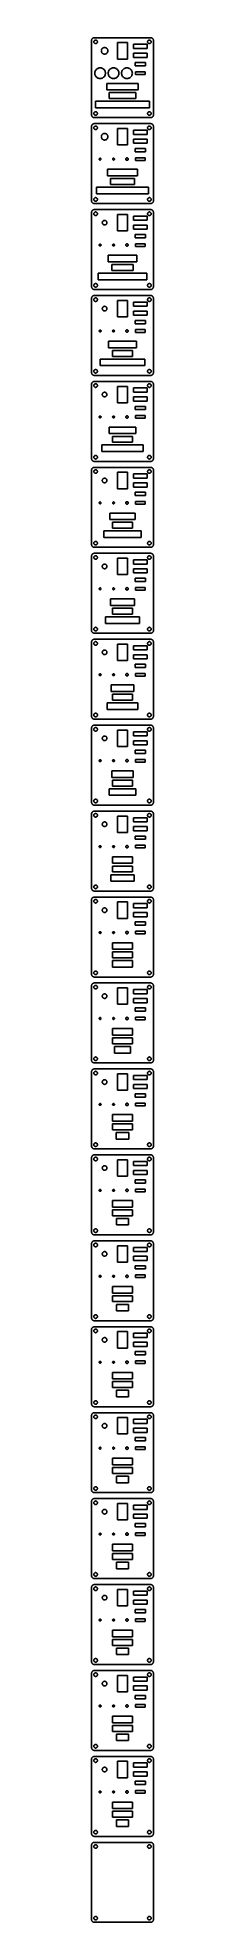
# Model space of a CAD drawing. Header units: metres. Extents: x -52 to 52, y -67 to 3091.
import ezdxf

# ---------------------------------------------------------------- set-up
doc = ezdxf.new("R2010")
doc.units = ezdxf.units.M

msp = doc.modelspace()

# ---------------------------------------------------------------- linework, layer by layer
for p, q in [((-51.9606, 3086.63), (-52, 3086)), ((-52, 3086), (-52, 2962)), ((-51.8429, 3087.24), (-51.9606, 3086.63)), ((-51.6489, 3087.84), (-51.8429, 3087.24)), ((-51.3815, 3088.41), (-51.6489, 3087.84)), ((-51.0451, 3088.94), (-51.3815, 3088.41)), ((-50.6448, 3089.42), (-51.0451, 3088.94)), ((-50.1871, 3089.85), (-50.6448, 3089.42)), ((-49.6791, 3090.22), (-50.1871, 3089.85)), ((-49.1289, 3090.52), (-49.6791, 3090.22)), ((-48.5451, 3090.76), (-49.1289, 3090.52)), ((-47.9369, 3090.91), (-48.5451, 3090.76)), ((-48, 3084), (-47.9763, 3084.38)), ((-47.9763, 3083.62), (-48, 3084)), ((-47.9763, 3084.38), (-47.9057, 3084.75)), ((-47.9057, 3083.25), (-47.9763, 3083.62)), ((-47.3139, 3090.99), (-47.9369, 3090.91)), ((-47.9057, 3084.75), (-47.7893, 3085.1)), ((-47.7893, 3082.9), (-47.9057, 3083.25)), ((-47.7893, 3085.1), (-47.6289, 3085.45)), ((-47.6289, 3082.55), (-47.7893, 3082.9)), ((-47.6289, 3085.45), (-47.427, 3085.76)), ((-47.427, 3082.24), (-47.6289, 3082.55)), ((-47.427, 3085.76), (-47.1869, 3086.05)), ((-47.1869, 3081.95), (-47.427, 3082.24)), ((47.3139, 3090.99), (-47.3139, 3090.99)), ((-47.1869, 3086.05), (-46.9123, 3086.31)), ((-46.9123, 3081.69), (-47.1869, 3081.95)), ((-46.9123, 3086.31), (-46.6075, 3086.53)), ((-46.6075, 3081.47), (-46.9123, 3081.69)), ((-46.6075, 3086.53), (-46.2773, 3086.71)), ((-46.2773, 3081.29), (-46.6075, 3081.47)), ((-46.2773, 3086.71), (-45.927, 3086.85)), ((-45.927, 3081.15), (-46.2773, 3081.29)), ((-45.927, 3086.85), (-45.5621, 3086.95)), ((-45.5621, 3081.05), (-45.927, 3081.15)), ((-45.5621, 3086.95), (-45.1884, 3086.99)), ((-45.1884, 3081.01), (-45.5621, 3081.05)), ((-45.1884, 3086.99), (-44.8116, 3086.99)), ((-44.8116, 3081.01), (-45.1884, 3081.01)), ((-44.8116, 3086.99), (-44.4379, 3086.95)), ((-44.4379, 3081.05), (-44.8116, 3081.01)), ((-44.4379, 3086.95), (-44.0729, 3086.85)), ((-44.0729, 3081.15), (-44.4379, 3081.05)), ((-44.0729, 3086.85), (-43.7227, 3086.71)), ((-43.7227, 3081.29), (-44.0729, 3081.15)), ((-43.7227, 3086.71), (-43.3925, 3086.53)), ((-43.3925, 3081.47), (-43.7227, 3081.29)), ((-43.3925, 3086.53), (-43.0877, 3086.31)), ((-43.0877, 3081.69), (-43.3925, 3081.47)), ((-43.0877, 3086.31), (-42.8131, 3086.05)), ((-42.8131, 3081.95), (-43.0877, 3081.69)), ((-42.8131, 3086.05), (-42.5729, 3085.76)), ((-42.5729, 3082.24), (-42.8131, 3081.95)), ((-42.5729, 3085.76), (-42.3711, 3085.45)), ((-42.3711, 3082.55), (-42.5729, 3082.24)), ((-42.3711, 3085.45), (-42.2107, 3085.1)), ((-42.2107, 3082.9), (-42.3711, 3082.55)), ((-42.2107, 3085.1), (-42.0942, 3084.75)), ((-42.0942, 3083.25), (-42.2107, 3082.9)), ((-42.0942, 3084.75), (-42.0237, 3084.38)), ((-42.0237, 3083.62), (-42.0942, 3083.25)), ((-42.0237, 3084.38), (-42, 3084)), ((-42, 3084), (-42.0237, 3083.62)), ((-35.5, 3069), (-35.4566, 3069.69)), ((-35.4566, 3068.31), (-35.5, 3069)), ((-35.4566, 3069.69), (-35.3272, 3070.37)), ((-35.3272, 3067.63), (-35.4566, 3068.31)), ((-35.3272, 3070.37), (-35.1138, 3071.02)), ((-35.1138, 3066.98), (-35.3272, 3067.63)), ((-35.1138, 3071.02), (-34.8197, 3071.65)), ((-34.8197, 3066.35), (-35.1138, 3066.98)), ((-34.8197, 3071.65), (-34.4496, 3072.23)), ((-34.4496, 3065.77), (-34.8197, 3066.35)), ((-34.4496, 3072.23), (-34.0093, 3072.76)), ((-34.0093, 3065.23), (-34.4496, 3065.77)), ((-34.0093, 3072.76), (-33.5058, 3073.24)), ((-33.5058, 3064.76), (-34.0093, 3065.23)), ((-33.5058, 3073.24), (-32.947, 3073.64)), ((-32.947, 3064.36), (-33.5058, 3064.76)), ((-32.947, 3073.64), (-32.3418, 3073.98)), ((-32.3418, 3064.02), (-32.947, 3064.36)), ((-32.3418, 3073.98), (-31.6996, 3074.23)), ((-31.6996, 3063.77), (-32.3418, 3064.02)), ((-31.6996, 3074.23), (-31.0306, 3074.4)), ((-31.0306, 3063.6), (-31.6996, 3063.77)), ((-31.0306, 3074.4), (-30.3453, 3074.49)), ((-30.3453, 3063.51), (-31.0306, 3063.6)), ((-30.3453, 3074.49), (-29.6546, 3074.49)), ((-29.6546, 3063.51), (-30.3453, 3063.51)), ((-29.6546, 3074.49), (-28.9694, 3074.4)), ((-28.9694, 3063.6), (-29.6546, 3063.51)), ((-28.9694, 3074.4), (-28.3004, 3074.23)), ((-28.3004, 3063.77), (-28.9694, 3063.6)), ((-28.3004, 3074.23), (-27.6582, 3073.98)), ((-27.6582, 3064.02), (-28.3004, 3063.77)), ((-27.6582, 3073.98), (-27.0529, 3073.64)), ((-27.0529, 3064.36), (-27.6582, 3064.02)), ((-27.0529, 3073.64), (-26.4942, 3073.24)), ((-26.4942, 3064.76), (-27.0529, 3064.36)), ((-26.4942, 3073.24), (-25.9907, 3072.76)), ((-25.9907, 3065.23), (-26.4942, 3064.76)), ((-25.9907, 3072.76), (-25.5504, 3072.23)), ((-25.5504, 3065.77), (-25.9907, 3065.23)), ((-25.5504, 3072.23), (-25.1803, 3071.65)), ((-25.1803, 3066.35), (-25.5504, 3065.77)), ((-25.1803, 3071.65), (-24.8862, 3071.02)), ((-24.8862, 3066.98), (-25.1803, 3066.35)), ((-24.8862, 3071.02), (-24.6728, 3070.37)), ((-24.6728, 3067.63), (-24.8862, 3066.98)), ((-24.6728, 3070.37), (-24.5434, 3069.69)), ((-24.5434, 3068.31), (-24.6728, 3067.63)), ((-24.5434, 3069.69), (-24.5, 3069)), ((-24.5, 3069), (-24.5434, 3068.31)), ((-8.5, 3055.25), (-8.5, 3082.75)), ((-8.5, 3082.75), (8.5, 3082.75)), ((8.5, 3082.75), (8.5, 3055.25)), ((18.5, 3073), (18.5, 3080)), ((18.5, 3080), (41.5, 3080)), ((41.5, 3073), (18.5, 3073)), ((18.5, 3058), (18.5, 3065)), ((18.5, 3065), (41.5, 3065)), ((41.5, 3080), (41.5, 3073)), ((41.5, 3065), (41.5, 3058)), ((42, 3084), (42.0237, 3084.38)), ((42.0237, 3083.62), (42, 3084)), ((42.0237, 3084.38), (42.0942, 3084.75)), ((42.0942, 3083.25), (42.0237, 3083.62)), ((42.0942, 3084.75), (42.2107, 3085.1)), ((42.2107, 3082.9), (42.0942, 3083.25)), ((42.2107, 3085.1), (42.3711, 3085.45)), ((42.3711, 3082.55), (42.2107, 3082.9)), ((42.3711, 3085.45), (42.5729, 3085.76)), ((42.5729, 3082.24), (42.3711, 3082.55)), ((42.5729, 3085.76), (42.8131, 3086.05)), ((42.8131, 3081.95), (42.5729, 3082.24)), ((42.8131, 3086.05), (43.0877, 3086.31)), ((43.0877, 3081.69), (42.8131, 3081.95)), ((43.0877, 3086.31), (43.3925, 3086.53)), ((43.3925, 3081.47), (43.0877, 3081.69)), ((43.3925, 3086.53), (43.7227, 3086.71)), ((43.7227, 3081.29), (43.3925, 3081.47)), ((43.7227, 3086.71), (44.0729, 3086.85)), ((44.0729, 3081.15), (43.7227, 3081.29)), ((44.0729, 3086.85), (44.4379, 3086.95)), ((44.4379, 3081.05), (44.0729, 3081.15)), ((44.4379, 3086.95), (44.8116, 3086.99)), ((44.8116, 3081.01), (44.4379, 3081.05)), ((44.8116, 3086.99), (45.1884, 3086.99)), ((45.1884, 3081.01), (44.8116, 3081.01)), ((45.1884, 3086.99), (45.5621, 3086.95)), ((45.5621, 3081.05), (45.1884, 3081.01)), ((45.5621, 3086.95), (45.927, 3086.85)), ((45.927, 3081.15), (45.5621, 3081.05)), ((45.927, 3086.85), (46.2773, 3086.71)), ((46.2773, 3081.29), (45.927, 3081.15)), ((46.2773, 3086.71), (46.6075, 3086.53)), ((46.6075, 3081.47), (46.2773, 3081.29)), ((46.6075, 3086.53), (46.9123, 3086.31)), ((46.9123, 3081.69), (46.6075, 3081.47)), ((46.9123, 3086.31), (47.1869, 3086.05)), ((47.1869, 3081.95), (46.9123, 3081.69)), ((47.1869, 3086.05), (47.427, 3085.76)), ((47.427, 3082.24), (47.1869, 3081.95)), ((47.9369, 3090.91), (47.3139, 3090.99)), ((47.427, 3085.76), (47.6289, 3085.45)), ((47.6289, 3082.55), (47.427, 3082.24)), ((47.6289, 3085.45), (47.7893, 3085.1)), ((47.7893, 3082.9), (47.6289, 3082.55)), ((47.7893, 3085.1), (47.9057, 3084.75)), ((47.9057, 3083.25), (47.7893, 3082.9)), ((47.9057, 3084.75), (47.9763, 3084.38)), ((47.9763, 3083.62), (47.9057, 3083.25)), ((48.5451, 3090.76), (47.9369, 3090.91)), ((47.9763, 3084.38), (48, 3084)), ((48, 3084), (47.9763, 3083.62)), ((49.1289, 3090.52), (48.5451, 3090.76)), ((49.6791, 3090.22), (49.1289, 3090.52)), ((50.1871, 3089.85), (49.6791, 3090.22)), ((50.6448, 3089.42), (50.1871, 3089.85)), ((51.0451, 3088.94), (50.6448, 3089.42)), ((51.3815, 3088.41), (51.0451, 3088.94)), ((51.6489, 3087.84), (51.3815, 3088.41)), ((51.8429, 3087.24), (51.6489, 3087.84)), ((51.9606, 3086.63), (51.8429, 3087.24)), ((52, 3086), (51.9606, 3086.63)), ((52, 2962), (52, 3086)), ((-46.5, 3031.5), (-46.429, 3032.63)), ((-46.429, 3032.63), (-46.2172, 3033.74)), ((-46.2172, 3033.74), (-45.868, 3034.81)), ((-45.868, 3034.81), (-45.3867, 3035.84)), ((-45.3867, 3035.84), (-44.7811, 3036.79)), ((-44.7811, 3036.79), (-44.0607, 3037.66)), ((-44.0607, 3037.66), (-43.2368, 3038.43)), ((-43.2368, 3038.43), (-42.3224, 3039.1)), ((-42.3224, 3039.1), (-41.332, 3039.64)), ((-41.332, 3039.64), (-40.2811, 3040.06)), ((-40.2811, 3040.06), (-39.1864, 3040.34)), ((-39.1864, 3040.34), (-38.0651, 3040.48)), ((-38.0651, 3040.48), (-36.9349, 3040.48)), ((-36.9349, 3040.48), (-35.8136, 3040.34)), ((-35.8136, 3040.34), (-34.7188, 3040.06)), ((-34.7188, 3040.06), (-33.668, 3039.64)), ((-33.668, 3039.64), (-32.6776, 3039.1)), ((-32.6776, 3039.1), (-31.7632, 3038.43)), ((-31.7632, 3038.43), (-30.9393, 3037.66)), ((-30.9393, 3037.66), (-30.2188, 3036.79)), ((-30.2188, 3036.79), (-29.6132, 3035.84)), ((-29.6132, 3035.84), (-29.132, 3034.81)), ((-29.132, 3034.81), (-28.7827, 3033.74)), ((-28.7827, 3033.74), (-28.571, 3032.63)), ((-28.571, 3032.63), (-28.5, 3031.5)), ((-24, 3031.5), (-23.929, 3032.63)), ((-23.929, 3032.63), (-23.7172, 3033.74)), ((-23.7172, 3033.74), (-23.368, 3034.81)), ((-23.368, 3034.81), (-22.8867, 3035.84)), ((-22.8867, 3035.84), (-22.2811, 3036.79)), ((-22.2811, 3036.79), (-21.5607, 3037.66)), ((-21.5607, 3037.66), (-20.7368, 3038.43)), ((-20.7368, 3038.43), (-19.8224, 3039.1)), ((-19.8224, 3039.1), (-18.832, 3039.64)), ((-18.832, 3039.64), (-17.7811, 3040.06)), ((-17.7811, 3040.06), (-16.6864, 3040.34)), ((-16.6864, 3040.34), (-15.5651, 3040.48)), ((-15.5651, 3040.48), (-14.4349, 3040.48)), ((-14.4349, 3040.48), (-13.3136, 3040.34)), ((-13.3136, 3040.34), (-12.2188, 3040.06)), ((-12.2188, 3040.06), (-11.168, 3039.64)), ((-11.168, 3039.64), (-10.1776, 3039.1)), ((-10.1776, 3039.1), (-9.26318, 3038.43)), ((-9.26318, 3038.43), (-8.43927, 3037.66)), ((8.5, 3055.25), (-8.5, 3055.25)), ((-8.43927, 3037.66), (-7.71884, 3036.79)), ((-7.71884, 3036.79), (-7.11324, 3035.84)), ((-7.11324, 3035.84), (-6.632, 3034.81)), ((-6.632, 3034.81), (-6.28275, 3033.74)), ((-6.28275, 3033.74), (-6.07095, 3032.63)), ((-6.07095, 3032.63), (-6, 3031.5)), ((-1.5, 3031.5), (-1.42903, 3032.63)), ((-1.42903, 3032.63), (-1.21724, 3033.74)), ((-1.21724, 3033.74), (-0.86798, 3034.81)), ((-0.86798, 3034.81), (-0.38675, 3035.84)), ((-0.38675, 3035.84), (0.21884, 3036.79)), ((0.21884, 3036.79), (0.93927, 3037.66)), ((0.93927, 3037.66), (1.76318, 3038.43)), ((1.76318, 3038.43), (2.67755, 3039.1)), ((2.67755, 3039.1), (3.66798, 3039.64)), ((3.66798, 3039.64), (4.71884, 3040.06)), ((4.71884, 3040.06), (5.81357, 3040.34)), ((5.81357, 3040.34), (6.93488, 3040.48)), ((6.93488, 3040.48), (8.06511, 3040.48)), ((8.06511, 3040.48), (9.18642, 3040.34)), ((9.18642, 3040.34), (10.2811, 3040.06)), ((10.2811, 3040.06), (11.332, 3039.64)), ((11.332, 3039.64), (12.3224, 3039.1)), ((12.3224, 3039.1), (13.2368, 3038.43)), ((13.2368, 3038.43), (14.0607, 3037.66)), ((14.0607, 3037.66), (14.7811, 3036.79)), ((14.7811, 3036.79), (15.3867, 3035.84)), ((15.3867, 3035.84), (15.868, 3034.81)), ((15.868, 3034.81), (16.2172, 3033.74)), ((16.2172, 3033.74), (16.429, 3032.63)), ((16.429, 3032.63), (16.5, 3031.5)), ((41.5, 3058), (18.5, 3058)), ((21.5, 3043.75), (21.5, 3049.25)), ((21.5, 3049.25), (38.5, 3049.25)), ((38.5, 3043.75), (21.5, 3043.75)), ((22, 3029.25), (22, 3033.75)), ((22, 3033.75), (38, 3033.75)), ((38, 3033.75), (38, 3029.25)), ((38.5, 3049.25), (38.5, 3043.75)), ((-46.429, 3030.37), (-46.5, 3031.5)), ((-46.2172, 3029.26), (-46.429, 3030.37)), ((-45.868, 3028.19), (-46.2172, 3029.26)), ((-45.3867, 3027.16), (-45.868, 3028.19)), ((-44.7811, 3026.21), (-45.3867, 3027.16)), ((-44.0607, 3025.34), (-44.7811, 3026.21)), ((-43.2368, 3024.57), (-44.0607, 3025.34)), ((-42.3224, 3023.9), (-43.2368, 3024.57)), ((-41.332, 3023.36), (-42.3224, 3023.9)), ((-40.2811, 3022.94), (-41.332, 3023.36)), ((-39.1864, 3022.66), (-40.2811, 3022.94)), ((-38.0651, 3022.52), (-39.1864, 3022.66)), ((-36.9349, 3022.52), (-38.0651, 3022.52)), ((-35.8136, 3022.66), (-36.9349, 3022.52)), ((-34.7188, 3022.94), (-35.8136, 3022.66)), ((-33.668, 3023.36), (-34.7188, 3022.94)), ((-32.6776, 3023.9), (-33.668, 3023.36)), ((-31.7632, 3024.57), (-32.6776, 3023.9)), ((-30.9393, 3025.34), (-31.7632, 3024.57)), ((-30.2188, 3026.21), (-30.9393, 3025.34)), ((-29.6132, 3027.16), (-30.2188, 3026.21)), ((-29.132, 3028.19), (-29.6132, 3027.16)), ((-28.7827, 3029.26), (-29.132, 3028.19)), ((-28.571, 3030.37), (-28.7827, 3029.26)), ((-28.5, 3031.5), (-28.571, 3030.37)), ((-26.4222, 3003.5), (-26.4222, 3014.5)), ((-26.4222, 3014.5), (26.4222, 3014.5)), ((26.4222, 3003.5), (-26.4222, 3003.5)), ((-23.929, 3030.37), (-24, 3031.5)), ((-23.7172, 3029.26), (-23.929, 3030.37)), ((-23.368, 3028.19), (-23.7172, 3029.26)), ((-22.8867, 3027.16), (-23.368, 3028.19)), ((-22.2811, 3026.21), (-22.8867, 3027.16)), ((-21.5607, 3025.34), (-22.2811, 3026.21)), ((-20.7368, 3024.57), (-21.5607, 3025.34)), ((-19.8224, 3023.9), (-20.7368, 3024.57)), ((-18.832, 3023.36), (-19.8224, 3023.9)), ((-17.7811, 3022.94), (-18.832, 3023.36)), ((-16.6864, 3022.66), (-17.7811, 3022.94)), ((-15.5651, 3022.52), (-16.6864, 3022.66)), ((-14.4349, 3022.52), (-15.5651, 3022.52)), ((-13.3136, 3022.66), (-14.4349, 3022.52)), ((-12.2188, 3022.94), (-13.3136, 3022.66)), ((-11.168, 3023.36), (-12.2188, 3022.94)), ((-10.1776, 3023.9), (-11.168, 3023.36)), ((-9.26318, 3024.57), (-10.1776, 3023.9)), ((-8.43927, 3025.34), (-9.26318, 3024.57)), ((-7.71884, 3026.21), (-8.43927, 3025.34)), ((-7.11324, 3027.16), (-7.71884, 3026.21)), ((-6.632, 3028.19), (-7.11324, 3027.16)), ((-6.28275, 3029.26), (-6.632, 3028.19)), ((-6.07095, 3030.37), (-6.28275, 3029.26)), ((-6, 3031.5), (-6.07095, 3030.37)), ((-1.42903, 3030.37), (-1.5, 3031.5)), ((-1.21724, 3029.26), (-1.42903, 3030.37)), ((-0.86798, 3028.19), (-1.21724, 3029.26)), ((-0.38675, 3027.16), (-0.86798, 3028.19)), ((0.21884, 3026.21), (-0.38675, 3027.16)), ((0.93927, 3025.34), (0.21884, 3026.21)), ((1.76318, 3024.57), (0.93927, 3025.34)), ((2.67755, 3023.9), (1.76318, 3024.57)), ((3.66798, 3023.36), (2.67755, 3023.9)), ((4.71884, 3022.94), (3.66798, 3023.36)), ((5.81357, 3022.66), (4.71884, 3022.94)), ((6.93488, 3022.52), (5.81357, 3022.66)), ((8.06511, 3022.52), (6.93488, 3022.52)), ((9.18642, 3022.66), (8.06511, 3022.52)), ((10.2811, 3022.94), (9.18642, 3022.66)), ((11.332, 3023.36), (10.2811, 3022.94)), ((12.3224, 3023.9), (11.332, 3023.36)), ((13.2368, 3024.57), (12.3224, 3023.9)), ((14.0607, 3025.34), (13.2368, 3024.57)), ((14.7811, 3026.21), (14.0607, 3025.34)), ((15.3867, 3027.16), (14.7811, 3026.21)), ((15.868, 3028.19), (15.3867, 3027.16)), ((16.2172, 3029.26), (15.868, 3028.19)), ((16.429, 3030.37), (16.2172, 3029.26)), ((16.5, 3031.5), (16.429, 3030.37)), ((38, 3029.25), (22, 3029.25)), ((26.4222, 3014.5), (26.4222, 3003.5)), ((-45.3, 2973.5), (-45.3, 2984.5)), ((-45.3, 2984.5), (45.3, 2984.5)), ((45.3, 2973.5), (-45.3, 2973.5)), ((-22.5769, 2989), (-22.5769, 2999)), ((-22.5769, 2999), (22.5769, 2999)), ((22.5769, 2989), (-22.5769, 2989)), ((22.5769, 2999), (22.5769, 2989)), ((45.3, 2984.5), (45.3, 2973.5)), ((-52, 2962), (-51.9606, 2961.37)), ((-51.9606, 2942.63), (-52, 2942)), ((-52, 2942), (-52, 2818)), ((-51.9606, 2961.37), (-51.8429, 2960.76)), ((-51.8429, 2943.24), (-51.9606, 2942.63)), ((-51.8429, 2960.76), (-51.6489, 2960.16)), ((-51.6489, 2943.84), (-51.8429, 2943.24)), ((-51.6489, 2960.16), (-51.3815, 2959.59)), ((-51.3815, 2944.41), (-51.6489, 2943.84)), ((-51.3815, 2959.59), (-51.0451, 2959.06)), ((-51.0451, 2944.94), (-51.3815, 2944.41)), ((-51.0451, 2959.06), (-50.6448, 2958.58)), ((-50.6448, 2945.42), (-51.0451, 2944.94)), ((-50.6448, 2958.58), (-50.1871, 2958.15)), ((-50.1871, 2945.85), (-50.6448, 2945.42)), ((-50.1871, 2958.15), (-49.6791, 2957.78)), ((-49.6791, 2946.22), (-50.1871, 2945.85)), ((-49.6791, 2957.78), (-49.1289, 2957.48)), ((-49.1289, 2946.52), (-49.6791, 2946.22)), ((-49.1289, 2957.48), (-48.5451, 2957.24)), ((-48.5451, 2946.76), (-49.1289, 2946.52)), ((-48.5451, 2957.24), (-47.9369, 2957.09)), ((-47.9369, 2946.91), (-48.5451, 2946.76)), ((-48, 2964), (-47.9763, 2964.38)), ((-47.9763, 2963.62), (-48, 2964)), ((-48, 2940), (-47.9763, 2940.38)), ((-47.9763, 2939.62), (-48, 2940)), ((-47.9763, 2964.38), (-47.9057, 2964.75)), ((-47.9057, 2963.25), (-47.9763, 2963.62)), ((-47.9763, 2940.38), (-47.9057, 2940.75)), ((-47.9057, 2939.25), (-47.9763, 2939.62)), ((-47.9369, 2957.09), (-47.3139, 2957.01)), ((-47.3139, 2946.99), (-47.9369, 2946.91)), ((-47.9057, 2964.75), (-47.7893, 2965.1)), ((-47.7893, 2962.9), (-47.9057, 2963.25)), ((-47.9057, 2940.75), (-47.7893, 2941.1)), ((-47.7893, 2938.9), (-47.9057, 2939.25)), ((-47.7893, 2965.1), (-47.6289, 2965.45)), ((-47.6289, 2962.55), (-47.7893, 2962.9)), ((-47.7893, 2941.1), (-47.6289, 2941.45)), ((-47.6289, 2938.55), (-47.7893, 2938.9)), ((-47.6289, 2965.45), (-47.427, 2965.76)), ((-47.427, 2962.24), (-47.6289, 2962.55)), ((-47.6289, 2941.45), (-47.427, 2941.76)), ((-47.427, 2938.24), (-47.6289, 2938.55)), ((-47.427, 2965.76), (-47.1869, 2966.05)), ((-47.1869, 2961.95), (-47.427, 2962.24)), ((-47.427, 2941.76), (-47.1869, 2942.05)), ((-47.1869, 2937.95), (-47.427, 2938.24)), ((-47.3139, 2957.01), (47.3139, 2957.01)), ((47.3139, 2946.99), (-47.3139, 2946.99)), ((-47.1869, 2966.05), (-46.9123, 2966.31)), ((-46.9123, 2961.69), (-47.1869, 2961.95)), ((-47.1869, 2942.05), (-46.9123, 2942.31)), ((-46.9123, 2937.69), (-47.1869, 2937.95)), ((-46.9123, 2966.31), (-46.6075, 2966.53)), ((-46.6075, 2961.47), (-46.9123, 2961.69)), ((-46.9123, 2942.31), (-46.6075, 2942.53)), ((-46.6075, 2937.47), (-46.9123, 2937.69)), ((-46.6075, 2966.53), (-46.2773, 2966.71)), ((-46.2773, 2961.29), (-46.6075, 2961.47)), ((-46.6075, 2942.53), (-46.2773, 2942.71)), ((-46.2773, 2937.29), (-46.6075, 2937.47)), ((-46.2773, 2966.71), (-45.927, 2966.85)), ((-45.927, 2961.15), (-46.2773, 2961.29)), ((-46.2773, 2942.71), (-45.927, 2942.85)), ((-45.927, 2937.15), (-46.2773, 2937.29)), ((-45.927, 2966.85), (-45.5621, 2966.95)), ((-45.5621, 2961.05), (-45.927, 2961.15)), ((-45.927, 2942.85), (-45.5621, 2942.95)), ((-45.5621, 2937.05), (-45.927, 2937.15)), ((-45.5621, 2966.95), (-45.1884, 2966.99)), ((-45.1884, 2961.01), (-45.5621, 2961.05)), ((-45.5621, 2942.95), (-45.1884, 2942.99)), ((-45.1884, 2937.01), (-45.5621, 2937.05)), ((-45.1884, 2966.99), (-44.8116, 2966.99)), ((-44.8116, 2961.01), (-45.1884, 2961.01)), ((-45.1884, 2942.99), (-44.8116, 2942.99)), ((-44.8116, 2937.01), (-45.1884, 2937.01)), ((-44.8116, 2966.99), (-44.4379, 2966.95)), ((-44.4379, 2961.05), (-44.8116, 2961.01)), ((-44.8116, 2942.99), (-44.4379, 2942.95)), ((-44.4379, 2937.05), (-44.8116, 2937.01)), ((-44.4379, 2966.95), (-44.0729, 2966.85)), ((-44.0729, 2961.15), (-44.4379, 2961.05)), ((-44.4379, 2942.95), (-44.0729, 2942.85)), ((-44.0729, 2937.15), (-44.4379, 2937.05)), ((-44.0729, 2966.85), (-43.7227, 2966.71)), ((-43.7227, 2961.29), (-44.0729, 2961.15)), ((-44.0729, 2942.85), (-43.7227, 2942.71)), ((-43.7227, 2937.29), (-44.0729, 2937.15)), ((-43.7227, 2966.71), (-43.3925, 2966.53)), ((-43.3925, 2961.47), (-43.7227, 2961.29)), ((-43.7227, 2942.71), (-43.3925, 2942.53)), ((-43.3925, 2937.47), (-43.7227, 2937.29)), ((-43.3925, 2966.53), (-43.0877, 2966.31)), ((-43.0877, 2961.69), (-43.3925, 2961.47)), ((-43.3925, 2942.53), (-43.0877, 2942.31)), ((-43.0877, 2937.69), (-43.3925, 2937.47)), ((-43.0877, 2966.31), (-42.8131, 2966.05)), ((-42.8131, 2961.95), (-43.0877, 2961.69)), ((-43.0877, 2942.31), (-42.8131, 2942.05)), ((-42.8131, 2937.95), (-43.0877, 2937.69)), ((-42.8131, 2966.05), (-42.5729, 2965.76)), ((-42.5729, 2962.24), (-42.8131, 2961.95)), ((-42.8131, 2942.05), (-42.5729, 2941.76)), ((-42.5729, 2938.24), (-42.8131, 2937.95)), ((-42.5729, 2965.76), (-42.3711, 2965.45)), ((-42.3711, 2962.55), (-42.5729, 2962.24)), ((-42.5729, 2941.76), (-42.3711, 2941.45)), ((-42.3711, 2938.55), (-42.5729, 2938.24)), ((-42.3711, 2965.45), (-42.2107, 2965.1)), ((-42.2107, 2962.9), (-42.3711, 2962.55)), ((-42.3711, 2941.45), (-42.2107, 2941.1)), ((-42.2107, 2938.9), (-42.3711, 2938.55)), ((-42.2107, 2965.1), (-42.0942, 2964.75)), ((-42.0942, 2963.25), (-42.2107, 2962.9)), ((-42.2107, 2941.1), (-42.0942, 2940.75)), ((-42.0942, 2939.25), (-42.2107, 2938.9)), ((-42.0942, 2964.75), (-42.0237, 2964.38)), ((-42.0237, 2963.62), (-42.0942, 2963.25)), ((-42.0942, 2940.75), (-42.0237, 2940.38)), ((-42.0237, 2939.62), (-42.0942, 2939.25)), ((-42.0237, 2964.38), (-42, 2964)), ((-42, 2964), (-42.0237, 2963.62)), ((-42.0237, 2940.38), (-42, 2940)), ((-42, 2940), (-42.0237, 2939.62)), ((-8.5, 2911.25), (-8.5, 2938.75)), ((-8.5, 2938.75), (8.5, 2938.75)), ((8.5, 2938.75), (8.5, 2911.25)), ((42, 2964), (42.0237, 2964.38)), ((42.0237, 2963.62), (42, 2964)), ((42, 2940), (42.0237, 2940.38)), ((42.0237, 2939.62), (42, 2940)), ((42.0237, 2964.38), (42.0942, 2964.75)), ((42.0942, 2963.25), (42.0237, 2963.62)), ((42.0237, 2940.38), (42.0942, 2940.75)), ((42.0942, 2939.25), (42.0237, 2939.62)), ((42.0942, 2964.75), (42.2107, 2965.1)), ((42.2107, 2962.9), (42.0942, 2963.25)), ((42.0942, 2940.75), (42.2107, 2941.1)), ((42.2107, 2938.9), (42.0942, 2939.25)), ((42.2107, 2965.1), (42.3711, 2965.45)), ((42.3711, 2962.55), (42.2107, 2962.9)), ((42.2107, 2941.1), (42.3711, 2941.45)), ((42.3711, 2938.55), (42.2107, 2938.9)), ((42.3711, 2965.45), (42.5729, 2965.76)), ((42.5729, 2962.24), (42.3711, 2962.55)), ((42.3711, 2941.45), (42.5729, 2941.76)), ((42.5729, 2938.24), (42.3711, 2938.55)), ((42.5729, 2965.76), (42.8131, 2966.05)), ((42.8131, 2961.95), (42.5729, 2962.24)), ((42.5729, 2941.76), (42.8131, 2942.05)), ((42.8131, 2937.95), (42.5729, 2938.24)), ((42.8131, 2966.05), (43.0877, 2966.31)), ((43.0877, 2961.69), (42.8131, 2961.95)), ((42.8131, 2942.05), (43.0877, 2942.31)), ((43.0877, 2937.69), (42.8131, 2937.95)), ((43.0877, 2966.31), (43.3925, 2966.53)), ((43.3925, 2961.47), (43.0877, 2961.69)), ((43.0877, 2942.31), (43.3925, 2942.53)), ((43.3925, 2937.47), (43.0877, 2937.69)), ((43.3925, 2966.53), (43.7227, 2966.71)), ((43.7227, 2961.29), (43.3925, 2961.47)), ((43.3925, 2942.53), (43.7227, 2942.71)), ((43.7227, 2937.29), (43.3925, 2937.47)), ((43.7227, 2966.71), (44.0729, 2966.85)), ((44.0729, 2961.15), (43.7227, 2961.29)), ((43.7227, 2942.71), (44.0729, 2942.85)), ((44.0729, 2937.15), (43.7227, 2937.29)), ((44.0729, 2966.85), (44.4379, 2966.95)), ((44.4379, 2961.05), (44.0729, 2961.15)), ((44.0729, 2942.85), (44.4379, 2942.95)), ((44.4379, 2937.05), (44.0729, 2937.15)), ((44.4379, 2966.95), (44.8116, 2966.99)), ((44.8116, 2961.01), (44.4379, 2961.05)), ((44.4379, 2942.95), (44.8116, 2942.99)), ((44.8116, 2937.01), (44.4379, 2937.05)), ((44.8116, 2966.99), (45.1884, 2966.99)), ((45.1884, 2961.01), (44.8116, 2961.01)), ((44.8116, 2942.99), (45.1884, 2942.99)), ((45.1884, 2937.01), (44.8116, 2937.01)), ((45.1884, 2966.99), (45.5621, 2966.95)), ((45.5621, 2961.05), (45.1884, 2961.01)), ((45.1884, 2942.99), (45.5621, 2942.95)), ((45.5621, 2937.05), (45.1884, 2937.01)), ((45.5621, 2966.95), (45.927, 2966.85)), ((45.927, 2961.15), (45.5621, 2961.05)), ((45.5621, 2942.95), (45.927, 2942.85)), ((45.927, 2937.15), (45.5621, 2937.05)), ((45.927, 2966.85), (46.2773, 2966.71)), ((46.2773, 2961.29), (45.927, 2961.15)), ((45.927, 2942.85), (46.2773, 2942.71)), ((46.2773, 2937.29), (45.927, 2937.15)), ((46.2773, 2966.71), (46.6075, 2966.53)), ((46.6075, 2961.47), (46.2773, 2961.29)), ((46.2773, 2942.71), (46.6075, 2942.53)), ((46.6075, 2937.47), (46.2773, 2937.29)), ((46.6075, 2966.53), (46.9123, 2966.31)), ((46.9123, 2961.69), (46.6075, 2961.47)), ((46.6075, 2942.53), (46.9123, 2942.31)), ((46.9123, 2937.69), (46.6075, 2937.47)), ((46.9123, 2966.31), (47.1869, 2966.05)), ((47.1869, 2961.95), (46.9123, 2961.69)), ((46.9123, 2942.31), (47.1869, 2942.05)), ((47.1869, 2937.95), (46.9123, 2937.69)), ((47.1869, 2966.05), (47.427, 2965.76)), ((47.427, 2962.24), (47.1869, 2961.95)), ((47.1869, 2942.05), (47.427, 2941.76)), ((47.427, 2938.24), (47.1869, 2937.95)), ((47.3139, 2957.01), (47.9369, 2957.09)), ((47.9369, 2946.91), (47.3139, 2946.99)), ((47.427, 2965.76), (47.6289, 2965.45)), ((47.6289, 2962.55), (47.427, 2962.24)), ((47.427, 2941.76), (47.6289, 2941.45)), ((47.6289, 2938.55), (47.427, 2938.24)), ((47.6289, 2965.45), (47.7893, 2965.1)), ((47.7893, 2962.9), (47.6289, 2962.55)), ((47.6289, 2941.45), (47.7893, 2941.1)), ((47.7893, 2938.9), (47.6289, 2938.55)), ((47.7893, 2965.1), (47.9057, 2964.75)), ((47.9057, 2963.25), (47.7893, 2962.9)), ((47.7893, 2941.1), (47.9057, 2940.75)), ((47.9057, 2939.25), (47.7893, 2938.9)), ((47.9057, 2964.75), (47.9763, 2964.38)), ((47.9763, 2963.62), (47.9057, 2963.25)), ((47.9057, 2940.75), (47.9763, 2940.38)), ((47.9763, 2939.62), (47.9057, 2939.25)), ((47.9369, 2957.09), (48.5451, 2957.24)), ((48.5451, 2946.76), (47.9369, 2946.91)), ((47.9763, 2964.38), (48, 2964)), ((48, 2964), (47.9763, 2963.62)), ((47.9763, 2940.38), (48, 2940)), ((48, 2940), (47.9763, 2939.62)), ((48.5451, 2957.24), (49.1289, 2957.48)), ((49.1289, 2946.52), (48.5451, 2946.76)), ((49.1289, 2957.48), (49.6791, 2957.78)), ((49.6791, 2946.22), (49.1289, 2946.52)), ((49.6791, 2957.78), (50.1871, 2958.15)), ((50.1871, 2945.85), (49.6791, 2946.22)), ((50.1871, 2958.15), (50.6448, 2958.58)), ((50.6448, 2945.42), (50.1871, 2945.85)), ((50.6448, 2958.58), (51.0451, 2959.06)), ((51.0451, 2944.94), (50.6448, 2945.42)), ((51.0451, 2959.06), (51.3815, 2959.59)), ((51.3815, 2944.41), (51.0451, 2944.94)), ((51.3815, 2959.59), (51.6489, 2960.16)), ((51.6489, 2943.84), (51.3815, 2944.41)), ((51.6489, 2960.16), (51.8429, 2960.76)), ((51.8429, 2943.24), (51.6489, 2943.84)), ((51.8429, 2960.76), (51.9606, 2961.37)), ((51.9606, 2942.63), (51.8429, 2943.24)), ((51.9606, 2961.37), (52, 2962)), ((52, 2942), (51.9606, 2942.63)), ((52, 2818), (52, 2942)), ((-35.5, 2925), (-35.4566, 2925.69)), ((-35.4566, 2924.31), (-35.5, 2925)), ((-35.4566, 2925.69), (-35.3272, 2926.37)), ((-35.3272, 2923.63), (-35.4566, 2924.31)), ((-35.3272, 2926.37), (-35.1138, 2927.02)), ((-35.1138, 2922.98), (-35.3272, 2923.63)), ((-35.1138, 2927.02), (-34.8197, 2927.65)), ((-34.8197, 2922.35), (-35.1138, 2922.98)), ((-34.8197, 2927.65), (-34.4496, 2928.23)), ((-34.4496, 2921.77), (-34.8197, 2922.35)), ((-34.4496, 2928.23), (-34.0093, 2928.76)), ((-34.0093, 2921.23), (-34.4496, 2921.77)), ((-34.0093, 2928.76), (-33.5058, 2929.24)), ((-33.5058, 2920.76), (-34.0093, 2921.23)), ((-33.5058, 2929.24), (-32.947, 2929.64)), ((-32.947, 2920.36), (-33.5058, 2920.76)), ((-32.947, 2929.64), (-32.3418, 2929.98)), ((-32.3418, 2920.02), (-32.947, 2920.36)), ((-32.3418, 2929.98), (-31.6996, 2930.23)), ((-31.6996, 2919.77), (-32.3418, 2920.02)), ((-31.6996, 2930.23), (-31.0306, 2930.4)), ((-31.0306, 2919.6), (-31.6996, 2919.77)), ((-31.0306, 2930.4), (-30.3453, 2930.49)), ((-30.3453, 2919.51), (-31.0306, 2919.6)), ((-30.3453, 2930.49), (-29.6546, 2930.49)), ((-29.6546, 2919.51), (-30.3453, 2919.51)), ((-29.6546, 2930.49), (-28.9694, 2930.4)), ((-28.9694, 2919.6), (-29.6546, 2919.51)), ((-28.9694, 2930.4), (-28.3004, 2930.23)), ((-28.3004, 2919.77), (-28.9694, 2919.6)), ((-28.3004, 2930.23), (-27.6582, 2929.98)), ((-27.6582, 2920.02), (-28.3004, 2919.77)), ((-27.6582, 2929.98), (-27.0529, 2929.64)), ((-27.0529, 2920.36), (-27.6582, 2920.02)), ((-27.0529, 2929.64), (-26.4942, 2929.24)), ((-26.4942, 2920.76), (-27.0529, 2920.36)), ((-26.4942, 2929.24), (-25.9907, 2928.76)), ((-25.9907, 2921.23), (-26.4942, 2920.76)), ((-25.9907, 2928.76), (-25.5504, 2928.23)), ((-25.5504, 2921.77), (-25.9907, 2921.23)), ((-25.5504, 2928.23), (-25.1803, 2927.65)), ((-25.1803, 2922.35), (-25.5504, 2921.77)), ((-25.1803, 2927.65), (-24.8862, 2927.02)), ((-24.8862, 2922.98), (-25.1803, 2922.35)), ((-24.8862, 2927.02), (-24.6728, 2926.37)), ((-24.6728, 2923.63), (-24.8862, 2922.98)), ((-24.6728, 2926.37), (-24.5434, 2925.69)), ((-24.5434, 2924.31), (-24.6728, 2923.63)), ((-24.5434, 2925.69), (-24.5, 2925)), ((-24.5, 2925), (-24.5434, 2924.31)), ((8.5, 2911.25), (-8.5, 2911.25)), ((18.5, 2929), (18.5, 2936)), ((18.5, 2936), (41.5, 2936)), ((41.5, 2929), (18.5, 2929)), ((18.5, 2914), (18.5, 2921)), ((18.5, 2921), (41.5, 2921)), ((41.5, 2914), (18.5, 2914)), ((41.5, 2936), (41.5, 2929)), ((41.5, 2921), (41.5, 2914)), ((-39, 2887.5), (-38.9882, 2887.69)), ((-38.9882, 2887.31), (-39, 2887.5)), ((-38.9882, 2887.69), (-38.9529, 2887.87)), ((-38.9529, 2887.13), (-38.9882, 2887.31)), ((-38.9529, 2887.87), (-38.8947, 2888.05)), ((-38.8947, 2886.95), (-38.9529, 2887.13)), ((-38.8947, 2888.05), (-38.8145, 2888.22)), ((-38.8145, 2886.78), (-38.8947, 2886.95)), ((-38.8145, 2888.22), (-38.7135, 2888.38)), ((-38.7135, 2886.62), (-38.8145, 2886.78)), ((-38.7135, 2888.38), (-38.5934, 2888.53)), ((-38.5934, 2886.47), (-38.7135, 2886.62)), ((-38.5934, 2888.53), (-38.4561, 2888.66)), ((-38.4561, 2886.34), (-38.5934, 2886.47)), ((-38.4561, 2888.66), (-38.3037, 2888.77)), ((-38.3037, 2886.23), (-38.4561, 2886.34)), ((-38.3037, 2888.77), (-38.1387, 2888.86)), ((-38.1387, 2886.14), (-38.3037, 2886.23)), ((-38.1387, 2888.86), (-37.9635, 2888.93)), ((-37.9635, 2886.07), (-38.1387, 2886.14)), ((-37.9635, 2888.93), (-37.7811, 2888.97)), ((-37.7811, 2886.03), (-37.9635, 2886.07)), ((-37.7811, 2888.97), (-37.5942, 2889)), ((-37.5942, 2886), (-37.7811, 2886.03)), ((-37.5942, 2889), (-37.4058, 2889)), ((-37.4058, 2886), (-37.5942, 2886)), ((-37.4058, 2889), (-37.2189, 2888.97)), ((-37.2189, 2886.03), (-37.4058, 2886)), ((-37.2189, 2888.97), (-37.0365, 2888.93)), ((-37.0365, 2886.07), (-37.2189, 2886.03)), ((-37.0365, 2888.93), (-36.8613, 2888.86)), ((-36.8613, 2886.14), (-37.0365, 2886.07)), ((-36.8613, 2888.86), (-36.6963, 2888.77)), ((-36.6963, 2886.23), (-36.8613, 2886.14)), ((-36.6963, 2888.77), (-36.5439, 2888.66)), ((-36.5439, 2886.34), (-36.6963, 2886.23)), ((-36.5439, 2888.66), (-36.4065, 2888.53)), ((-36.4065, 2886.47), (-36.5439, 2886.34)), ((-36.4065, 2888.53), (-36.2865, 2888.38)), ((-36.2865, 2886.62), (-36.4065, 2886.47)), ((-36.2865, 2888.38), (-36.1855, 2888.22)), ((-36.1855, 2886.78), (-36.2865, 2886.62)), ((-36.1855, 2888.22), (-36.1053, 2888.05)), ((-36.1053, 2886.95), (-36.1855, 2886.78)), ((-36.1053, 2888.05), (-36.0471, 2887.87)), ((-36.0471, 2887.13), (-36.1053, 2886.95)), ((-36.0471, 2887.87), (-36.0118, 2887.69)), ((-36.0118, 2887.31), (-36.0471, 2887.13)), ((-36.0118, 2887.69), (-36, 2887.5)), ((-36, 2887.5), (-36.0118, 2887.31)), ((-16.5, 2887.5), (-16.4882, 2887.69)), ((-16.4882, 2887.31), (-16.5, 2887.5)), ((-16.4882, 2887.69), (-16.4529, 2887.87)), ((-16.4529, 2887.13), (-16.4882, 2887.31)), ((-16.4529, 2887.87), (-16.3947, 2888.05)), ((-16.3947, 2886.95), (-16.4529, 2887.13)), ((-16.3947, 2888.05), (-16.3145, 2888.22)), ((-16.3145, 2886.78), (-16.3947, 2886.95)), ((-16.3145, 2888.22), (-16.2135, 2888.38)), ((-16.2135, 2886.62), (-16.3145, 2886.78)), ((-16.2135, 2888.38), (-16.0934, 2888.53)), ((-16.0934, 2886.47), (-16.2135, 2886.62)), ((-16.0934, 2888.53), (-15.9561, 2888.66)), ((-15.9561, 2886.34), (-16.0934, 2886.47)), ((-15.9561, 2888.66), (-15.8037, 2888.77)), ((-15.8037, 2886.23), (-15.9561, 2886.34)), ((-15.8037, 2888.77), (-15.6387, 2888.86)), ((-15.6387, 2886.14), (-15.8037, 2886.23)), ((-15.6387, 2888.86), (-15.4635, 2888.93)), ((-15.4635, 2886.07), (-15.6387, 2886.14)), ((-15.4635, 2888.93), (-15.2811, 2888.97)), ((-15.2811, 2886.03), (-15.4635, 2886.07)), ((-15.2811, 2888.97), (-15.0942, 2889)), ((-15.0942, 2886), (-15.2811, 2886.03)), ((-15.0942, 2889), (-14.9058, 2889)), ((-14.9058, 2886), (-15.0942, 2886)), ((-14.9058, 2889), (-14.7189, 2888.97)), ((-14.7189, 2886.03), (-14.9058, 2886)), ((-14.7189, 2888.97), (-14.5365, 2888.93)), ((-14.5365, 2886.07), (-14.7189, 2886.03)), ((-14.5365, 2888.93), (-14.3613, 2888.86)), ((-14.3613, 2886.14), (-14.5365, 2886.07)), ((-14.3613, 2888.86), (-14.1963, 2888.77)), ((-14.1963, 2886.23), (-14.3613, 2886.14)), ((-14.1963, 2888.77), (-14.0439, 2888.66)), ((-14.0439, 2886.34), (-14.1963, 2886.23)), ((-14.0439, 2888.66), (-13.9065, 2888.53)), ((-13.9065, 2886.47), (-14.0439, 2886.34)), ((-13.9065, 2888.53), (-13.7865, 2888.38)), ((-13.7865, 2886.62), (-13.9065, 2886.47)), ((-13.7865, 2888.38), (-13.6855, 2888.22)), ((-13.6855, 2886.78), (-13.7865, 2886.62)), ((-13.6855, 2888.22), (-13.6053, 2888.05)), ((-13.6053, 2886.95), (-13.6855, 2886.78)), ((-13.6053, 2888.05), (-13.5471, 2887.87)), ((-13.5471, 2887.13), (-13.6053, 2886.95)), ((-13.5471, 2887.87), (-13.5118, 2887.69)), ((-13.5118, 2887.31), (-13.5471, 2887.13)), ((-13.5118, 2887.69), (-13.5, 2887.5)), ((-13.5, 2887.5), (-13.5118, 2887.31)), ((5.5, 2887.5), (5.51576, 2887.75)), ((5.51576, 2887.25), (5.5, 2887.5)), ((5.51576, 2887.75), (5.56282, 2888)), ((5.56282, 2887), (5.51576, 2887.25)), ((5.56282, 2888), (5.64044, 2888.24)), ((5.64044, 2886.76), (5.56282, 2887)), ((5.64044, 2888.24), (5.74738, 2888.46)), ((5.74738, 2886.54), (5.64044, 2886.76)), ((5.74738, 2888.46), (5.88196, 2888.68)), ((5.88196, 2886.32), (5.74738, 2886.54)), ((5.88196, 2888.68), (6.04205, 2888.87)), ((6.04205, 2886.13), (5.88196, 2886.32)), ((6.04205, 2888.87), (6.22514, 2889.04)), ((6.22514, 2885.96), (6.04205, 2886.13)), ((6.22514, 2889.04), (6.42834, 2889.19)), ((6.42834, 2885.81), (6.22514, 2885.96)), ((6.42834, 2889.19), (6.64844, 2889.31)), ((6.64844, 2885.69), (6.42834, 2885.81)), ((6.64844, 2889.31), (6.88196, 2889.4)), ((6.88196, 2885.6), (6.64844, 2885.69)), ((6.88196, 2889.4), (7.12523, 2889.46)), ((7.12523, 2885.54), (6.88196, 2885.6)), ((7.12523, 2889.46), (7.3744, 2889.5)), ((7.3744, 2885.5), (7.12523, 2885.54)), ((7.3744, 2889.5), (7.62558, 2889.5)), ((7.62558, 2885.5), (7.3744, 2885.5)), ((7.62558, 2889.5), (7.87476, 2889.46)), ((7.87476, 2885.54), (7.62558, 2885.5)), ((7.87476, 2889.46), (8.11803, 2889.4)), ((8.11803, 2885.6), (7.87476, 2885.54)), ((8.11803, 2889.4), (8.35155, 2889.31)), ((8.35155, 2885.69), (8.11803, 2885.6)), ((8.35155, 2889.31), (8.57164, 2889.19)), ((8.57164, 2885.81), (8.35155, 2885.69)), ((8.57164, 2889.19), (8.77484, 2889.04)), ((8.77484, 2885.96), (8.57164, 2885.81)), ((8.77484, 2889.04), (8.95793, 2888.87)), ((8.95793, 2886.13), (8.77484, 2885.96)), ((8.95793, 2888.87), (9.11803, 2888.68)), ((9.11803, 2886.32), (8.95793, 2886.13)), ((9.11803, 2888.68), (9.25261, 2888.46)), ((9.25261, 2886.54), (9.11803, 2886.32)), ((9.25261, 2888.46), (9.35954, 2888.24)), ((9.35954, 2886.76), (9.25261, 2886.54)), ((9.35954, 2888.24), (9.43716, 2888)), ((9.43716, 2887), (9.35954, 2886.76)), ((9.43716, 2888), (9.48422, 2887.75)), ((9.48422, 2887.25), (9.43716, 2887)), ((9.48422, 2887.75), (9.5, 2887.5)), ((9.5, 2887.5), (9.48422, 2887.25)), ((21.5, 2899.75), (21.5, 2905.25)), ((21.5, 2905.25), (38.5, 2905.25)), ((38.5, 2899.75), (21.5, 2899.75)), ((22, 2885.25), (22, 2889.75)), ((22, 2889.75), (38, 2889.75)), ((38, 2885.25), (22, 2885.25)), ((38, 2889.75), (38, 2885.25)), ((38.5, 2905.25), (38.5, 2899.75)), ((-25.3555, 2859.5), (-25.3555, 2870.5)), ((-25.3555, 2870.5), (25.3555, 2870.5)), ((25.3555, 2859.5), (-25.3555, 2859.5)), ((-20.3461, 2845), (-20.3461, 2855)), ((-20.3461, 2855), (20.3461, 2855)), ((20.3461, 2845), (-20.3461, 2845)), ((20.3461, 2855), (20.3461, 2845)), ((25.3555, 2870.5), (25.3555, 2859.5)), ((-52, 2818), (-51.9606, 2817.37)), ((-51.9606, 2817.37), (-51.8429, 2816.76)), ((-51.8429, 2816.76), (-51.6489, 2816.16)), ((-51.6489, 2816.16), (-51.3815, 2815.59)), ((-51.3815, 2815.59), (-51.0451, 2815.06)), ((-51.0451, 2815.06), (-50.6448, 2814.58)), ((-50.6448, 2814.58), (-50.1871, 2814.15)), ((-50.1871, 2814.15), (-49.6791, 2813.78)), ((-49.6791, 2813.78), (-49.1289, 2813.48)), ((-49.1289, 2813.48), (-48.5451, 2813.24)), ((-48.5451, 2813.24), (-47.9369, 2813.09)), ((-48, 2820), (-47.9763, 2820.38)), ((-47.9763, 2819.62), (-48, 2820)), ((-47.9763, 2820.38), (-47.9057, 2820.75)), ((-47.9057, 2819.25), (-47.9763, 2819.62)), ((-47.9369, 2813.09), (-47.3139, 2813.01)), ((-47.9057, 2820.75), (-47.7893, 2821.1)), ((-47.7893, 2818.9), (-47.9057, 2819.25)), ((-47.7893, 2821.1), (-47.6289, 2821.45)), ((-47.6289, 2818.55), (-47.7893, 2818.9)), ((-47.6289, 2821.45), (-47.427, 2821.76)), ((-47.427, 2818.24), (-47.6289, 2818.55)), ((-47.427, 2821.76), (-47.1869, 2822.05)), ((-47.1869, 2817.95), (-47.427, 2818.24)), ((-47.3139, 2813.01), (47.3139, 2813.01)), ((-47.1869, 2822.05), (-46.9123, 2822.31)), ((-46.9123, 2817.69), (-47.1869, 2817.95)), ((-46.9123, 2822.31), (-46.6075, 2822.53)), ((-46.6075, 2817.47), (-46.9123, 2817.69)), ((-46.6075, 2822.53), (-46.2773, 2822.71)), ((-46.2773, 2817.29), (-46.6075, 2817.47)), ((-46.2773, 2822.71), (-45.927, 2822.85)), ((-45.927, 2817.15), (-46.2773, 2817.29)), ((-45.927, 2822.85), (-45.5621, 2822.95)), ((-45.5621, 2817.05), (-45.927, 2817.15)), ((-45.5621, 2822.95), (-45.1884, 2822.99)), ((-45.1884, 2817.01), (-45.5621, 2817.05)), ((-45.1884, 2822.99), (-44.8116, 2822.99)), ((-44.8116, 2817.01), (-45.1884, 2817.01)), ((-44.8116, 2822.99), (-44.4379, 2822.95)), ((-44.4379, 2817.05), (-44.8116, 2817.01)), ((-44.4379, 2822.95), (-44.0729, 2822.85)), ((-44.0729, 2817.15), (-44.4379, 2817.05)), ((-44.0729, 2822.85), (-43.7227, 2822.71)), ((-43.7227, 2817.29), (-44.0729, 2817.15)), ((-43.7227, 2822.71), (-43.3925, 2822.53)), ((-43.3925, 2817.47), (-43.7227, 2817.29)), ((-43.5, 2829.5), (-43.5, 2840.5)), ((-43.5, 2840.5), (43.5, 2840.5)), ((43.5, 2829.5), (-43.5, 2829.5)), ((-43.3925, 2822.53), (-43.0877, 2822.31)), ((-43.0877, 2817.69), (-43.3925, 2817.47)), ((-43.0877, 2822.31), (-42.8131, 2822.05)), ((-42.8131, 2817.95), (-43.0877, 2817.69)), ((-42.8131, 2822.05), (-42.5729, 2821.76)), ((-42.5729, 2818.24), (-42.8131, 2817.95)), ((-42.5729, 2821.76), (-42.3711, 2821.45)), ((-42.3711, 2818.55), (-42.5729, 2818.24)), ((-42.3711, 2821.45), (-42.2107, 2821.1)), ((-42.2107, 2818.9), (-42.3711, 2818.55)), ((-42.2107, 2821.1), (-42.0942, 2820.75)), ((-42.0942, 2819.25), (-42.2107, 2818.9)), ((-42.0942, 2820.75), (-42.0237, 2820.38)), ((-42.0237, 2819.62), (-42.0942, 2819.25)), ((-42.0237, 2820.38), (-42, 2820)), ((-42, 2820), (-42.0237, 2819.62)), ((42, 2820), (42.0237, 2820.38)), ((42.0237, 2819.62), (42, 2820)), ((42.0237, 2820.38), (42.0942, 2820.75)), ((42.0942, 2819.25), (42.0237, 2819.62)), ((42.0942, 2820.75), (42.2107, 2821.1)), ((42.2107, 2818.9), (42.0942, 2819.25)), ((42.2107, 2821.1), (42.3711, 2821.45)), ((42.3711, 2818.55), (42.2107, 2818.9)), ((42.3711, 2821.45), (42.5729, 2821.76)), ((42.5729, 2818.24), (42.3711, 2818.55)), ((42.5729, 2821.76), (42.8131, 2822.05)), ((42.8131, 2817.95), (42.5729, 2818.24)), ((42.8131, 2822.05), (43.0877, 2822.31)), ((43.0877, 2817.69), (42.8131, 2817.95)), ((43.0877, 2822.31), (43.3925, 2822.53)), ((43.3925, 2817.47), (43.0877, 2817.69)), ((43.3925, 2822.53), (43.7227, 2822.71)), ((43.7227, 2817.29), (43.3925, 2817.47)), ((43.5, 2840.5), (43.5, 2829.5)), ((43.7227, 2822.71), (44.0729, 2822.85)), ((44.0729, 2817.15), (43.7227, 2817.29)), ((44.0729, 2822.85), (44.4379, 2822.95)), ((44.4379, 2817.05), (44.0729, 2817.15)), ((44.4379, 2822.95), (44.8116, 2822.99)), ((44.8116, 2817.01), (44.4379, 2817.05)), ((44.8116, 2822.99), (45.1884, 2822.99)), ((45.1884, 2817.01), (44.8116, 2817.01)), ((45.1884, 2822.99), (45.5621, 2822.95)), ((45.5621, 2817.05), (45.1884, 2817.01)), ((45.5621, 2822.95), (45.927, 2822.85)), ((45.927, 2817.15), (45.5621, 2817.05)), ((45.927, 2822.85), (46.2773, 2822.71)), ((46.2773, 2817.29), (45.927, 2817.15)), ((46.2773, 2822.71), (46.6075, 2822.53)), ((46.6075, 2817.47), (46.2773, 2817.29)), ((46.6075, 2822.53), (46.9123, 2822.31)), ((46.9123, 2817.69), (46.6075, 2817.47)), ((46.9123, 2822.31), (47.1869, 2822.05)), ((47.1869, 2817.95), (46.9123, 2817.69)), ((47.1869, 2822.05), (47.427, 2821.76)), ((47.427, 2818.24), (47.1869, 2817.95)), ((47.3139, 2813.01), (47.9369, 2813.09)), ((47.427, 2821.76), (47.6289, 2821.45)), ((47.6289, 2818.55), (47.427, 2818.24)), ((47.6289, 2821.45), (47.7893, 2821.1)), ((47.7893, 2818.9), (47.6289, 2818.55)), ((47.7893, 2821.1), (47.9057, 2820.75)), ((47.9057, 2819.25), (47.7893, 2818.9)), ((47.9057, 2820.75), (47.9763, 2820.38)), ((47.9763, 2819.62), (47.9057, 2819.25)), ((47.9369, 2813.09), (48.5451, 2813.24)), ((47.9763, 2820.38), (48, 2820)), ((48, 2820), (47.9763, 2819.62)), ((48.5451, 2813.24), (49.1289, 2813.48)), ((49.1289, 2813.48), (49.6791, 2813.78)), ((49.6791, 2813.78), (50.1871, 2814.15)), ((50.1871, 2814.15), (50.6448, 2814.58)), ((50.6448, 2814.58), (51.0451, 2815.06)), ((51.0451, 2815.06), (51.3815, 2815.59)), ((51.3815, 2815.59), (51.6489, 2816.16)), ((51.6489, 2816.16), (51.8429, 2816.76)), ((51.8429, 2816.76), (51.9606, 2817.37)), ((51.9606, 2817.37), (52, 2818)), ((-51.9606, 2798.63), (-52, 2798)), ((-52, 2798), (-52, 2674)), ((-51.8429, 2799.24), (-51.9606, 2798.63)), ((-51.6489, 2799.84), (-51.8429, 2799.24)), ((-51.3815, 2800.41), (-51.6489, 2799.84)), ((-51.0451, 2800.94), (-51.3815, 2800.41)), ((-50.6448, 2801.42), (-51.0451, 2800.94)), ((-50.1871, 2801.85), (-50.6448, 2801.42)), ((-49.6791, 2802.22), (-50.1871, 2801.85)), ((-49.1289, 2802.52), (-49.6791, 2802.22)), ((-48.5451, 2802.76), (-49.1289, 2802.52)), ((-47.9369, 2802.91), (-48.5451, 2802.76)), ((-48, 2796), (-47.9763, 2796.38)), ((-47.9763, 2795.62), (-48, 2796)), ((-47.9763, 2796.38), (-47.9057, 2796.75)), ((-47.9057, 2795.25), (-47.9763, 2795.62)), ((-47.3139, 2802.99), (-47.9369, 2802.91)), ((-47.9057, 2796.75), (-47.7893, 2797.1)), ((-47.7893, 2794.9), (-47.9057, 2795.25)), ((-47.7893, 2797.1), (-47.6289, 2797.45)), ((-47.6289, 2794.55), (-47.7893, 2794.9)), ((-47.6289, 2797.45), (-47.427, 2797.76)), ((-47.427, 2794.24), (-47.6289, 2794.55)), ((-47.427, 2797.76), (-47.1869, 2798.05)), ((-47.1869, 2793.95), (-47.427, 2794.24)), ((47.3139, 2802.99), (-47.3139, 2802.99)), ((-47.1869, 2798.05), (-46.9123, 2798.31)), ((-46.9123, 2793.69), (-47.1869, 2793.95)), ((-46.9123, 2798.31), (-46.6075, 2798.53)), ((-46.6075, 2793.47), (-46.9123, 2793.69)), ((-46.6075, 2798.53), (-46.2773, 2798.71)), ((-46.2773, 2793.29), (-46.6075, 2793.47)), ((-46.2773, 2798.71), (-45.927, 2798.85)), ((-45.927, 2793.15), (-46.2773, 2793.29)), ((-45.927, 2798.85), (-45.5621, 2798.95)), ((-45.5621, 2793.05), (-45.927, 2793.15)), ((-45.5621, 2798.95), (-45.1884, 2798.99)), ((-45.1884, 2793.01), (-45.5621, 2793.05)), ((-45.1884, 2798.99), (-44.8116, 2798.99)), ((-44.8116, 2793.01), (-45.1884, 2793.01)), ((-44.8116, 2798.99), (-44.4379, 2798.95)), ((-44.4379, 2793.05), (-44.8116, 2793.01)), ((-44.4379, 2798.95), (-44.0729, 2798.85)), ((-44.0729, 2793.15), (-44.4379, 2793.05)), ((-44.0729, 2798.85), (-43.7227, 2798.71)), ((-43.7227, 2793.29), (-44.0729, 2793.15)), ((-43.7227, 2798.71), (-43.3925, 2798.53)), ((-43.3925, 2793.47), (-43.7227, 2793.29)), ((-43.3925, 2798.53), (-43.0877, 2798.31)), ((-43.0877, 2793.69), (-43.3925, 2793.47)), ((-43.0877, 2798.31), (-42.8131, 2798.05)), ((-42.8131, 2793.95), (-43.0877, 2793.69)), ((-42.8131, 2798.05), (-42.5729, 2797.76)), ((-42.5729, 2794.24), (-42.8131, 2793.95)), ((-42.5729, 2797.76), (-42.3711, 2797.45)), ((-42.3711, 2794.55), (-42.5729, 2794.24)), ((-42.3711, 2797.45), (-42.2107, 2797.1)), ((-42.2107, 2794.9), (-42.3711, 2794.55)), ((-42.2107, 2797.1), (-42.0942, 2796.75)), ((-42.0942, 2795.25), (-42.2107, 2794.9)), ((-42.0942, 2796.75), (-42.0237, 2796.38)), ((-42.0237, 2795.62), (-42.0942, 2795.25)), ((-42.0237, 2796.38), (-42, 2796)), ((-42, 2796), (-42.0237, 2795.62)), ((-33.85, 2781), (-33.8196, 2781.48)), ((-33.8196, 2780.52), (-33.85, 2781)), ((-33.8196, 2781.48), (-33.729, 2781.96)), ((-33.729, 2780.04), (-33.8196, 2780.52)), ((-33.729, 2781.96), (-33.5796, 2782.42)), ((-33.5796, 2779.58), (-33.729, 2780.04)), ((-33.5796, 2782.42), (-33.3738, 2782.85)), ((-33.3738, 2779.15), (-33.5796, 2779.58)), ((-33.3738, 2782.85), (-33.1147, 2783.26)), ((-33.1147, 2778.74), (-33.3738, 2779.15)), ((-33.1147, 2783.26), (-32.8065, 2783.64)), ((-32.8065, 2783.64), (-32.4541, 2783.97)), ((-32.4541, 2783.97), (-32.0629, 2784.25)), ((-32.0629, 2784.25), (-31.6392, 2784.48)), ((-31.6392, 2784.48), (-31.1897, 2784.66)), ((-31.1897, 2784.66), (-30.7214, 2784.78)), ((-30.7214, 2784.78), (-30.2417, 2784.84)), ((-30.2417, 2784.84), (-29.7583, 2784.84)), ((-29.7583, 2784.84), (-29.2786, 2784.78)), ((-29.2786, 2784.78), (-28.8103, 2784.66)), ((-28.8103, 2784.66), (-28.3607, 2784.48)), ((-28.3607, 2784.48), (-27.9371, 2784.25)), ((-27.9371, 2784.25), (-27.5459, 2783.97)), ((-27.5459, 2783.97), (-27.1935, 2783.64)), ((-27.1935, 2783.64), (-26.8853, 2783.26)), ((-26.8853, 2783.26), (-26.6262, 2782.85)), ((-26.6262, 2779.15), (-26.8853, 2778.74)), ((-26.6262, 2782.85), (-26.4203, 2782.42)), ((-26.4203, 2779.58), (-26.6262, 2779.15)), ((-26.4203, 2782.42), (-26.271, 2781.96)), ((-26.271, 2780.04), (-26.4203, 2779.58)), ((-26.271, 2781.96), (-26.1804, 2781.48)), ((-26.1804, 2780.52), (-26.271, 2780.04)), ((-26.1804, 2781.48), (-26.15, 2781)), ((-26.15, 2781), (-26.1804, 2780.52)), ((-8.5, 2767.25), (-8.5, 2794.75)), ((-8.5, 2794.75), (8.5, 2794.75)), ((8.5, 2794.75), (8.5, 2767.25)), ((18.5, 2785), (18.5, 2792)), ((18.5, 2792), (41.5, 2792)), ((41.5, 2785), (18.5, 2785)), ((41.5, 2792), (41.5, 2785)), ((42, 2796), (42.0237, 2796.38)), ((42.0237, 2795.62), (42, 2796)), ((42.0237, 2796.38), (42.0942, 2796.75)), ((42.0942, 2795.25), (42.0237, 2795.62)), ((42.0942, 2796.75), (42.2107, 2797.1)), ((42.2107, 2794.9), (42.0942, 2795.25)), ((42.2107, 2797.1), (42.3711, 2797.45)), ((42.3711, 2794.55), (42.2107, 2794.9)), ((42.3711, 2797.45), (42.5729, 2797.76)), ((42.5729, 2794.24), (42.3711, 2794.55)), ((42.5729, 2797.76), (42.8131, 2798.05)), ((42.8131, 2793.95), (42.5729, 2794.24)), ((42.8131, 2798.05), (43.0877, 2798.31)), ((43.0877, 2793.69), (42.8131, 2793.95)), ((43.0877, 2798.31), (43.3925, 2798.53)), ((43.3925, 2793.47), (43.0877, 2793.69)), ((43.3925, 2798.53), (43.7227, 2798.71)), ((43.7227, 2793.29), (43.3925, 2793.47)), ((43.7227, 2798.71), (44.0729, 2798.85)), ((44.0729, 2793.15), (43.7227, 2793.29)), ((44.0729, 2798.85), (44.4379, 2798.95)), ((44.4379, 2793.05), (44.0729, 2793.15)), ((44.4379, 2798.95), (44.8116, 2798.99)), ((44.8116, 2793.01), (44.4379, 2793.05)), ((44.8116, 2798.99), (45.1884, 2798.99)), ((45.1884, 2793.01), (44.8116, 2793.01)), ((45.1884, 2798.99), (45.5621, 2798.95)), ((45.5621, 2793.05), (45.1884, 2793.01)), ((45.5621, 2798.95), (45.927, 2798.85)), ((45.927, 2793.15), (45.5621, 2793.05)), ((45.927, 2798.85), (46.2773, 2798.71)), ((46.2773, 2793.29), (45.927, 2793.15)), ((46.2773, 2798.71), (46.6075, 2798.53)), ((46.6075, 2793.47), (46.2773, 2793.29)), ((46.6075, 2798.53), (46.9123, 2798.31)), ((46.9123, 2793.69), (46.6075, 2793.47)), ((46.9123, 2798.31), (47.1869, 2798.05)), ((47.1869, 2793.95), (46.9123, 2793.69)), ((47.1869, 2798.05), (47.427, 2797.76)), ((47.427, 2794.24), (47.1869, 2793.95)), ((47.9369, 2802.91), (47.3139, 2802.99)), ((47.427, 2797.76), (47.6289, 2797.45)), ((47.6289, 2794.55), (47.427, 2794.24)), ((47.6289, 2797.45), (47.7893, 2797.1)), ((47.7893, 2794.9), (47.6289, 2794.55)), ((47.7893, 2797.1), (47.9057, 2796.75)), ((47.9057, 2795.25), (47.7893, 2794.9)), ((47.9057, 2796.75), (47.9763, 2796.38)), ((47.9763, 2795.62), (47.9057, 2795.25)), ((48.5451, 2802.76), (47.9369, 2802.91)), ((47.9763, 2796.38), (48, 2796)), ((48, 2796), (47.9763, 2795.62)), ((49.1289, 2802.52), (48.5451, 2802.76)), ((49.6791, 2802.22), (49.1289, 2802.52)), ((50.1871, 2801.85), (49.6791, 2802.22)), ((50.6448, 2801.42), (50.1871, 2801.85)), ((51.0451, 2800.94), (50.6448, 2801.42)), ((51.3815, 2800.41), (51.0451, 2800.94)), ((51.6489, 2799.84), (51.3815, 2800.41)), ((51.8429, 2799.24), (51.6489, 2799.84)), ((51.9606, 2798.63), (51.8429, 2799.24)), ((52, 2798), (51.9606, 2798.63)), ((52, 2674), (52, 2798)), ((-32.8065, 2778.36), (-33.1147, 2778.74)), ((-32.4541, 2778.03), (-32.8065, 2778.36)), ((-32.0629, 2777.75), (-32.4541, 2778.03)), ((-31.6392, 2777.52), (-32.0629, 2777.75)), ((-31.1897, 2777.34), (-31.6392, 2777.52)), ((-30.7214, 2777.22), (-31.1897, 2777.34)), ((-30.2417, 2777.16), (-30.7214, 2777.22)), ((-29.7583, 2777.16), (-30.2417, 2777.16)), ((-29.2786, 2777.22), (-29.7583, 2777.16)), ((-28.8103, 2777.34), (-29.2786, 2777.22)), ((-28.3607, 2777.52), (-28.8103, 2777.34)), ((-27.9371, 2777.75), (-28.3607, 2777.52)), ((-27.5459, 2778.03), (-27.9371, 2777.75)), ((-27.1935, 2778.36), (-27.5459, 2778.03)), ((-26.8853, 2778.74), (-27.1935, 2778.36)), ((8.5, 2767.25), (-8.5, 2767.25)), ((18.5, 2770), (18.5, 2777)), ((18.5, 2777), (41.5, 2777)), ((41.5, 2770), (18.5, 2770)), ((21.5, 2755.75), (21.5, 2761.25)), ((21.5, 2761.25), (38.5, 2761.25)), ((38.5, 2755.75), (21.5, 2755.75)), ((38.5, 2761.25), (38.5, 2755.75)), ((41.5, 2777), (41.5, 2770)), ((-39, 2743.5), (-38.9882, 2743.69)), ((-38.9882, 2743.31), (-39, 2743.5)), ((-38.9882, 2743.69), (-38.9529, 2743.87)), ((-38.9529, 2743.13), (-38.9882, 2743.31)), ((-38.9529, 2743.87), (-38.8947, 2744.05)), ((-38.8947, 2742.95), (-38.9529, 2743.13)), ((-38.8947, 2744.05), (-38.8145, 2744.22)), ((-38.8145, 2742.78), (-38.8947, 2742.95)), ((-38.8145, 2744.22), (-38.7135, 2744.38)), ((-38.7135, 2742.62), (-38.8145, 2742.78)), ((-38.7135, 2744.38), (-38.5934, 2744.53)), ((-38.5934, 2742.47), (-38.7135, 2742.62)), ((-38.5934, 2744.53), (-38.4561, 2744.66)), ((-38.4561, 2742.34), (-38.5934, 2742.47)), ((-38.4561, 2744.66), (-38.3037, 2744.77)), ((-38.3037, 2742.23), (-38.4561, 2742.34)), ((-38.3037, 2744.77), (-38.1387, 2744.86)), ((-38.1387, 2742.14), (-38.3037, 2742.23)), ((-38.1387, 2744.86), (-37.9635, 2744.93)), ((-37.9635, 2742.07), (-38.1387, 2742.14)), ((-37.9635, 2744.93), (-37.7811, 2744.97)), ((-37.7811, 2742.03), (-37.9635, 2742.07)), ((-37.7811, 2744.97), (-37.5942, 2745)), ((-37.5942, 2742), (-37.7811, 2742.03)), ((-37.5942, 2745), (-37.4058, 2745)), ((-37.4058, 2742), (-37.5942, 2742)), ((-37.4058, 2745), (-37.2189, 2744.97)), ((-37.2189, 2742.03), (-37.4058, 2742)), ((-37.2189, 2744.97), (-37.0365, 2744.93)), ((-37.0365, 2742.07), (-37.2189, 2742.03)), ((-37.0365, 2744.93), (-36.8613, 2744.86)), ((-36.8613, 2742.14), (-37.0365, 2742.07)), ((-36.8613, 2744.86), (-36.6963, 2744.77)), ((-36.6963, 2742.23), (-36.8613, 2742.14)), ((-36.6963, 2744.77), (-36.5439, 2744.66)), ((-36.5439, 2742.34), (-36.6963, 2742.23)), ((-36.5439, 2744.66), (-36.4065, 2744.53)), ((-36.4065, 2742.47), (-36.5439, 2742.34)), ((-36.4065, 2744.53), (-36.2865, 2744.38)), ((-36.2865, 2742.62), (-36.4065, 2742.47)), ((-36.2865, 2744.38), (-36.1855, 2744.22)), ((-36.1855, 2742.78), (-36.2865, 2742.62)), ((-36.1855, 2744.22), (-36.1053, 2744.05)), ((-36.1053, 2742.95), (-36.1855, 2742.78)), ((-36.1053, 2744.05), (-36.0471, 2743.87)), ((-36.0471, 2743.13), (-36.1053, 2742.95)), ((-36.0471, 2743.87), (-36.0118, 2743.69)), ((-36.0118, 2743.31), (-36.0471, 2743.13)), ((-36.0118, 2743.69), (-36, 2743.5)), ((-36, 2743.5), (-36.0118, 2743.31)), ((-24.2889, 2715.5), (-24.2889, 2726.5)), ((-24.2889, 2726.5), (24.2889, 2726.5)), ((-16.5, 2743.5), (-16.4882, 2743.69)), ((-16.4882, 2743.31), (-16.5, 2743.5)), ((-16.4882, 2743.69), (-16.4529, 2743.87)), ((-16.4529, 2743.13), (-16.4882, 2743.31)), ((-16.4529, 2743.87), (-16.3947, 2744.05)), ((-16.3947, 2742.95), (-16.4529, 2743.13)), ((-16.3947, 2744.05), (-16.3145, 2744.22)), ((-16.3145, 2742.78), (-16.3947, 2742.95)), ((-16.3145, 2744.22), (-16.2135, 2744.38)), ((-16.2135, 2742.62), (-16.3145, 2742.78)), ((-16.2135, 2744.38), (-16.0934, 2744.53)), ((-16.0934, 2742.47), (-16.2135, 2742.62)), ((-16.0934, 2744.53), (-15.9561, 2744.66)), ((-15.9561, 2742.34), (-16.0934, 2742.47)), ((-15.9561, 2744.66), (-15.8037, 2744.77)), ((-15.8037, 2742.23), (-15.9561, 2742.34)), ((-15.8037, 2744.77), (-15.6387, 2744.86)), ((-15.6387, 2742.14), (-15.8037, 2742.23)), ((-15.6387, 2744.86), (-15.4635, 2744.93)), ((-15.4635, 2742.07), (-15.6387, 2742.14)), ((-15.4635, 2744.93), (-15.2811, 2744.97)), ((-15.2811, 2742.03), (-15.4635, 2742.07)), ((-15.2811, 2744.97), (-15.0942, 2745)), ((-15.0942, 2742), (-15.2811, 2742.03)), ((-15.0942, 2745), (-14.9058, 2745)), ((-14.9058, 2742), (-15.0942, 2742)), ((-14.9058, 2745), (-14.7189, 2744.97)), ((-14.7189, 2742.03), (-14.9058, 2742)), ((-14.7189, 2744.97), (-14.5365, 2744.93)), ((-14.5365, 2742.07), (-14.7189, 2742.03)), ((-14.5365, 2744.93), (-14.3613, 2744.86)), ((-14.3613, 2742.14), (-14.5365, 2742.07)), ((-14.3613, 2744.86), (-14.1963, 2744.77)), ((-14.1963, 2742.23), (-14.3613, 2742.14)), ((-14.1963, 2744.77), (-14.0439, 2744.66)), ((-14.0439, 2742.34), (-14.1963, 2742.23)), ((-14.0439, 2744.66), (-13.9065, 2744.53)), ((-13.9065, 2742.47), (-14.0439, 2742.34)), ((-13.9065, 2744.53), (-13.7865, 2744.38)), ((-13.7865, 2742.62), (-13.9065, 2742.47)), ((-13.7865, 2744.38), (-13.6855, 2744.22)), ((-13.6855, 2742.78), (-13.7865, 2742.62)), ((-13.6855, 2744.22), (-13.6053, 2744.05)), ((-13.6053, 2742.95), (-13.6855, 2742.78)), ((-13.6053, 2744.05), (-13.5471, 2743.87)), ((-13.5471, 2743.13), (-13.6053, 2742.95)), ((-13.5471, 2743.87), (-13.5118, 2743.69)), ((-13.5118, 2743.31), (-13.5471, 2743.13)), ((-13.5118, 2743.69), (-13.5, 2743.5)), ((-13.5, 2743.5), (-13.5118, 2743.31)), ((5.5, 2743.5), (5.51576, 2743.75)), ((5.51576, 2743.25), (5.5, 2743.5)), ((5.51576, 2743.75), (5.56282, 2744)), ((5.56282, 2743), (5.51576, 2743.25)), ((5.56282, 2744), (5.64044, 2744.24)), ((5.64044, 2742.76), (5.56282, 2743)), ((5.64044, 2744.24), (5.74738, 2744.46)), ((5.74738, 2742.54), (5.64044, 2742.76)), ((5.74738, 2744.46), (5.88196, 2744.68)), ((5.88196, 2742.32), (5.74738, 2742.54)), ((5.88196, 2744.68), (6.04205, 2744.87)), ((6.04205, 2742.13), (5.88196, 2742.32)), ((6.04205, 2744.87), (6.22514, 2745.04)), ((6.22514, 2741.96), (6.04205, 2742.13)), ((6.22514, 2745.04), (6.42834, 2745.19)), ((6.42834, 2741.81), (6.22514, 2741.96)), ((6.42834, 2745.19), (6.64844, 2745.31)), ((6.64844, 2741.69), (6.42834, 2741.81)), ((6.64844, 2745.31), (6.88196, 2745.4)), ((6.88196, 2741.6), (6.64844, 2741.69)), ((6.88196, 2745.4), (7.12523, 2745.46)), ((7.12523, 2741.54), (6.88196, 2741.6)), ((7.12523, 2745.46), (7.3744, 2745.5)), ((7.3744, 2741.5), (7.12523, 2741.54)), ((7.3744, 2745.5), (7.62558, 2745.5)), ((7.62558, 2741.5), (7.3744, 2741.5)), ((7.62558, 2745.5), (7.87476, 2745.46)), ((7.87476, 2741.54), (7.62558, 2741.5)), ((7.87476, 2745.46), (8.11803, 2745.4)), ((8.11803, 2741.6), (7.87476, 2741.54)), ((8.11803, 2745.4), (8.35155, 2745.31)), ((8.35155, 2741.69), (8.11803, 2741.6)), ((8.35155, 2745.31), (8.57164, 2745.19)), ((8.57164, 2741.81), (8.35155, 2741.69)), ((8.57164, 2745.19), (8.77484, 2745.04)), ((8.77484, 2741.96), (8.57164, 2741.81)), ((8.77484, 2745.04), (8.95793, 2744.87)), ((8.95793, 2742.13), (8.77484, 2741.96)), ((8.95793, 2744.87), (9.11803, 2744.68)), ((9.11803, 2742.32), (8.95793, 2742.13)), ((9.11803, 2744.68), (9.25261, 2744.46)), ((9.25261, 2742.54), (9.11803, 2742.32)), ((9.25261, 2744.46), (9.35954, 2744.24)), ((9.35954, 2742.76), (9.25261, 2742.54)), ((9.35954, 2744.24), (9.43716, 2744)), ((9.43716, 2743), (9.35954, 2742.76)), ((9.43716, 2744), (9.48422, 2743.75)), ((9.48422, 2743.25), (9.43716, 2743)), ((9.48422, 2743.75), (9.5, 2743.5)), ((9.5, 2743.5), (9.48422, 2743.25)), ((22, 2741.25), (22, 2745.75)), ((22, 2745.75), (38, 2745.75)), ((38, 2741.25), (22, 2741.25)), ((24.2889, 2726.5), (24.2889, 2715.5)), ((38, 2745.75), (38, 2741.25)), ((-40.5, 2685.5), (-40.5, 2696.5)), ((-40.5, 2696.5), (40.5, 2696.5)), ((40.5, 2685.5), (-40.5, 2685.5)), ((24.2889, 2715.5), (-24.2889, 2715.5)), ((-18.1154, 2701), (-18.1154, 2711)), ((-18.1154, 2711), (18.1154, 2711)), ((18.1154, 2701), (-18.1154, 2701)), ((18.1154, 2711), (18.1154, 2701)), ((40.5, 2696.5), (40.5, 2685.5)), ((-52, 2674), (-51.9606, 2673.37)), ((-51.9606, 2654.63), (-52, 2654)), ((-52, 2654), (-52, 2530)), ((-51.9606, 2673.37), (-51.8429, 2672.76)), ((-51.8429, 2655.24), (-51.9606, 2654.63)), ((-51.8429, 2672.76), (-51.6489, 2672.16)), ((-51.6489, 2655.84), (-51.8429, 2655.24)), ((-51.6489, 2672.16), (-51.3815, 2671.59)), ((-51.3815, 2656.41), (-51.6489, 2655.84)), ((-51.3815, 2671.59), (-51.0451, 2671.06)), ((-51.0451, 2656.94), (-51.3815, 2656.41)), ((-51.0451, 2671.06), (-50.6448, 2670.58)), ((-50.6448, 2657.42), (-51.0451, 2656.94)), ((-50.6448, 2670.58), (-50.1871, 2670.15)), ((-50.1871, 2657.85), (-50.6448, 2657.42)), ((-50.1871, 2670.15), (-49.6791, 2669.78)), ((-49.6791, 2658.22), (-50.1871, 2657.85)), ((-49.6791, 2669.78), (-49.1289, 2669.48)), ((-49.1289, 2658.52), (-49.6791, 2658.22)), ((-49.1289, 2669.48), (-48.5451, 2669.24)), ((-48.5451, 2658.76), (-49.1289, 2658.52)), ((-48.5451, 2669.24), (-47.9369, 2669.09)), ((-47.9369, 2658.91), (-48.5451, 2658.76)), ((-48, 2676), (-47.9763, 2676.38)), ((-47.9763, 2675.62), (-48, 2676)), ((-47.9763, 2676.38), (-47.9057, 2676.75)), ((-47.9057, 2675.25), (-47.9763, 2675.62)), ((-47.9763, 2652.38), (-47.9057, 2652.75)), ((-47.9369, 2669.09), (-47.3139, 2669.01)), ((-47.3139, 2658.99), (-47.9369, 2658.91)), ((-47.9057, 2676.75), (-47.7893, 2677.1)), ((-47.7893, 2674.9), (-47.9057, 2675.25)), ((-47.9057, 2652.75), (-47.7893, 2653.1)), ((-47.7893, 2677.1), (-47.6289, 2677.45)), ((-47.6289, 2674.55), (-47.7893, 2674.9)), ((-47.7893, 2653.1), (-47.6289, 2653.45)), ((-47.6289, 2677.45), (-47.427, 2677.76)), ((-47.427, 2674.24), (-47.6289, 2674.55)), ((-47.6289, 2653.45), (-47.427, 2653.76)), ((-47.427, 2677.76), (-47.1869, 2678.05)), ((-47.1869, 2673.95), (-47.427, 2674.24)), ((-47.427, 2653.76), (-47.1869, 2654.05)), ((-47.3139, 2669.01), (47.3139, 2669.01)), ((47.3139, 2658.99), (-47.3139, 2658.99)), ((-47.1869, 2678.05), (-46.9123, 2678.31)), ((-46.9123, 2673.69), (-47.1869, 2673.95)), ((-47.1869, 2654.05), (-46.9123, 2654.31)), ((-46.9123, 2678.31), (-46.6075, 2678.53)), ((-46.6075, 2673.47), (-46.9123, 2673.69)), ((-46.9123, 2654.31), (-46.6075, 2654.53)), ((-46.6075, 2678.53), (-46.2773, 2678.71)), ((-46.2773, 2673.29), (-46.6075, 2673.47)), ((-46.6075, 2654.53), (-46.2773, 2654.71)), ((-46.2773, 2678.71), (-45.927, 2678.85)), ((-45.927, 2673.15), (-46.2773, 2673.29)), ((-46.2773, 2654.71), (-45.927, 2654.85)), ((-45.927, 2678.85), (-45.5621, 2678.95)), ((-45.5621, 2673.05), (-45.927, 2673.15)), ((-45.927, 2654.85), (-45.5621, 2654.95)), ((-45.5621, 2678.95), (-45.1884, 2678.99)), ((-45.1884, 2673.01), (-45.5621, 2673.05)), ((-45.5621, 2654.95), (-45.1884, 2654.99)), ((-45.1884, 2678.99), (-44.8116, 2678.99)), ((-44.8116, 2673.01), (-45.1884, 2673.01)), ((-45.1884, 2654.99), (-44.8116, 2654.99)), ((-44.8116, 2678.99), (-44.4379, 2678.95)), ((-44.4379, 2673.05), (-44.8116, 2673.01)), ((-44.8116, 2654.99), (-44.4379, 2654.95)), ((-44.4379, 2678.95), (-44.0729, 2678.85)), ((-44.0729, 2673.15), (-44.4379, 2673.05)), ((-44.4379, 2654.95), (-44.0729, 2654.85)), ((-44.0729, 2678.85), (-43.7227, 2678.71)), ((-43.7227, 2673.29), (-44.0729, 2673.15)), ((-44.0729, 2654.85), (-43.7227, 2654.71)), ((-43.7227, 2678.71), (-43.3925, 2678.53)), ((-43.3925, 2673.47), (-43.7227, 2673.29)), ((-43.7227, 2654.71), (-43.3925, 2654.53)), ((-43.3925, 2678.53), (-43.0877, 2678.31)), ((-43.0877, 2673.69), (-43.3925, 2673.47)), ((-43.3925, 2654.53), (-43.0877, 2654.31)), ((-43.0877, 2678.31), (-42.8131, 2678.05)), ((-42.8131, 2673.95), (-43.0877, 2673.69)), ((-43.0877, 2654.31), (-42.8131, 2654.05)), ((-42.8131, 2678.05), (-42.5729, 2677.76)), ((-42.5729, 2674.24), (-42.8131, 2673.95)), ((-42.8131, 2654.05), (-42.5729, 2653.76)), ((-42.5729, 2677.76), (-42.3711, 2677.45)), ((-42.3711, 2674.55), (-42.5729, 2674.24)), ((-42.5729, 2653.76), (-42.3711, 2653.45)), ((-42.3711, 2677.45), (-42.2107, 2677.1)), ((-42.2107, 2674.9), (-42.3711, 2674.55)), ((-42.3711, 2653.45), (-42.2107, 2653.1)), ((-42.2107, 2677.1), (-42.0942, 2676.75)), ((-42.0942, 2675.25), (-42.2107, 2674.9)), ((-42.2107, 2653.1), (-42.0942, 2652.75)), ((-42.0942, 2676.75), (-42.0237, 2676.38)), ((-42.0237, 2675.62), (-42.0942, 2675.25)), ((-42.0942, 2652.75), (-42.0237, 2652.38)), ((-42.0237, 2676.38), (-42, 2676)), ((-42, 2676), (-42.0237, 2675.62)), ((42, 2676), (42.0237, 2676.38)), ((42.0237, 2675.62), (42, 2676)), ((42.0237, 2676.38), (42.0942, 2676.75)), ((42.0942, 2675.25), (42.0237, 2675.62)), ((42.0237, 2652.38), (42.0942, 2652.75)), ((42.0942, 2676.75), (42.2107, 2677.1)), ((42.2107, 2674.9), (42.0942, 2675.25)), ((42.0942, 2652.75), (42.2107, 2653.1)), ((42.2107, 2677.1), (42.3711, 2677.45)), ((42.3711, 2674.55), (42.2107, 2674.9)), ((42.2107, 2653.1), (42.3711, 2653.45)), ((42.3711, 2677.45), (42.5729, 2677.76)), ((42.5729, 2674.24), (42.3711, 2674.55)), ((42.3711, 2653.45), (42.5729, 2653.76)), ((42.5729, 2677.76), (42.8131, 2678.05)), ((42.8131, 2673.95), (42.5729, 2674.24)), ((42.5729, 2653.76), (42.8131, 2654.05)), ((42.8131, 2678.05), (43.0877, 2678.31)), ((43.0877, 2673.69), (42.8131, 2673.95)), ((42.8131, 2654.05), (43.0877, 2654.31)), ((43.0877, 2678.31), (43.3925, 2678.53)), ((43.3925, 2673.47), (43.0877, 2673.69)), ((43.0877, 2654.31), (43.3925, 2654.53)), ((43.3925, 2678.53), (43.7227, 2678.71)), ((43.7227, 2673.29), (43.3925, 2673.47)), ((43.3925, 2654.53), (43.7227, 2654.71)), ((43.7227, 2678.71), (44.0729, 2678.85)), ((44.0729, 2673.15), (43.7227, 2673.29)), ((43.7227, 2654.71), (44.0729, 2654.85)), ((44.0729, 2678.85), (44.4379, 2678.95)), ((44.4379, 2673.05), (44.0729, 2673.15)), ((44.0729, 2654.85), (44.4379, 2654.95)), ((44.4379, 2678.95), (44.8116, 2678.99)), ((44.8116, 2673.01), (44.4379, 2673.05)), ((44.4379, 2654.95), (44.8116, 2654.99)), ((44.8116, 2678.99), (45.1884, 2678.99)), ((45.1884, 2673.01), (44.8116, 2673.01)), ((44.8116, 2654.99), (45.1884, 2654.99)), ((45.1884, 2678.99), (45.5621, 2678.95)), ((45.5621, 2673.05), (45.1884, 2673.01)), ((45.1884, 2654.99), (45.5621, 2654.95)), ((45.5621, 2678.95), (45.927, 2678.85)), ((45.927, 2673.15), (45.5621, 2673.05)), ((45.5621, 2654.95), (45.927, 2654.85)), ((45.927, 2678.85), (46.2773, 2678.71)), ((46.2773, 2673.29), (45.927, 2673.15)), ((45.927, 2654.85), (46.2773, 2654.71)), ((46.2773, 2678.71), (46.6075, 2678.53)), ((46.6075, 2673.47), (46.2773, 2673.29)), ((46.2773, 2654.71), (46.6075, 2654.53)), ((46.6075, 2678.53), (46.9123, 2678.31)), ((46.9123, 2673.69), (46.6075, 2673.47)), ((46.6075, 2654.53), (46.9123, 2654.31)), ((46.9123, 2678.31), (47.1869, 2678.05)), ((47.1869, 2673.95), (46.9123, 2673.69)), ((46.9123, 2654.31), (47.1869, 2654.05)), ((47.1869, 2678.05), (47.427, 2677.76)), ((47.427, 2674.24), (47.1869, 2673.95)), ((47.1869, 2654.05), (47.427, 2653.76)), ((47.3139, 2669.01), (47.9369, 2669.09)), ((47.9369, 2658.91), (47.3139, 2658.99)), ((47.427, 2677.76), (47.6289, 2677.45)), ((47.6289, 2674.55), (47.427, 2674.24)), ((47.427, 2653.76), (47.6289, 2653.45)), ((47.6289, 2677.45), (47.7893, 2677.1)), ((47.7893, 2674.9), (47.6289, 2674.55)), ((47.6289, 2653.45), (47.7893, 2653.1)), ((47.7893, 2677.1), (47.9057, 2676.75)), ((47.9057, 2675.25), (47.7893, 2674.9)), ((47.7893, 2653.1), (47.9057, 2652.75)), ((47.9057, 2676.75), (47.9763, 2676.38)), ((47.9763, 2675.62), (47.9057, 2675.25)), ((47.9057, 2652.75), (47.9763, 2652.38)), ((47.9369, 2669.09), (48.5451, 2669.24)), ((48.5451, 2658.76), (47.9369, 2658.91)), ((47.9763, 2676.38), (48, 2676)), ((48, 2676), (47.9763, 2675.62)), ((48.5451, 2669.24), (49.1289, 2669.48)), ((49.1289, 2658.52), (48.5451, 2658.76)), ((49.1289, 2669.48), (49.6791, 2669.78)), ((49.6791, 2658.22), (49.1289, 2658.52)), ((49.6791, 2669.78), (50.1871, 2670.15)), ((50.1871, 2657.85), (49.6791, 2658.22)), ((50.1871, 2670.15), (50.6448, 2670.58)), ((50.6448, 2657.42), (50.1871, 2657.85)), ((50.6448, 2670.58), (51.0451, 2671.06)), ((51.0451, 2656.94), (50.6448, 2657.42)), ((51.0451, 2671.06), (51.3815, 2671.59)), ((51.3815, 2656.41), (51.0451, 2656.94)), ((51.3815, 2671.59), (51.6489, 2672.16)), ((51.6489, 2655.84), (51.3815, 2656.41)), ((51.6489, 2672.16), (51.8429, 2672.76)), ((51.8429, 2655.24), (51.6489, 2655.84)), ((51.8429, 2672.76), (51.9606, 2673.37)), ((51.9606, 2654.63), (51.8429, 2655.24)), ((51.9606, 2673.37), (52, 2674)), ((52, 2654), (51.9606, 2654.63)), ((52, 2530), (52, 2654)), ((-48, 2652), (-47.9763, 2652.38)), ((-47.9763, 2651.62), (-48, 2652)), ((-47.9057, 2651.25), (-47.9763, 2651.62)), ((-47.7893, 2650.9), (-47.9057, 2651.25)), ((-47.6289, 2650.55), (-47.7893, 2650.9)), ((-47.427, 2650.24), (-47.6289, 2650.55)), ((-47.1869, 2649.95), (-47.427, 2650.24)), ((-46.9123, 2649.69), (-47.1869, 2649.95)), ((-46.6075, 2649.47), (-46.9123, 2649.69)), ((-46.2773, 2649.29), (-46.6075, 2649.47)), ((-45.927, 2649.15), (-46.2773, 2649.29)), ((-45.5621, 2649.05), (-45.927, 2649.15)), ((-45.1884, 2649.01), (-45.5621, 2649.05)), ((-44.8116, 2649.01), (-45.1884, 2649.01)), ((-44.4379, 2649.05), (-44.8116, 2649.01)), ((-44.0729, 2649.15), (-44.4379, 2649.05)), ((-43.7227, 2649.29), (-44.0729, 2649.15)), ((-43.3925, 2649.47), (-43.7227, 2649.29)), ((-43.0877, 2649.69), (-43.3925, 2649.47)), ((-42.8131, 2649.95), (-43.0877, 2649.69)), ((-42.5729, 2650.24), (-42.8131, 2649.95)), ((-42.3711, 2650.55), (-42.5729, 2650.24)), ((-42.2107, 2650.9), (-42.3711, 2650.55)), ((-42.0942, 2651.25), (-42.2107, 2650.9)), ((-42.0237, 2651.62), (-42.0942, 2651.25)), ((-42.0237, 2652.38), (-42, 2652)), ((-42, 2652), (-42.0237, 2651.62)), ((-33.85, 2637), (-33.8196, 2637.48)), ((-33.8196, 2636.52), (-33.85, 2637)), ((-33.8196, 2637.48), (-33.729, 2637.96)), ((-33.729, 2636.04), (-33.8196, 2636.52)), ((-33.729, 2637.96), (-33.5796, 2638.42)), ((-33.5796, 2635.58), (-33.729, 2636.04)), ((-33.5796, 2638.42), (-33.3738, 2638.85)), ((-33.3738, 2635.15), (-33.5796, 2635.58)), ((-33.3738, 2638.85), (-33.1147, 2639.26)), ((-33.1147, 2634.74), (-33.3738, 2635.15)), ((-33.1147, 2639.26), (-32.8065, 2639.64)), ((-32.8065, 2634.36), (-33.1147, 2634.74)), ((-32.8065, 2639.64), (-32.4541, 2639.97)), ((-32.4541, 2634.03), (-32.8065, 2634.36)), ((-32.4541, 2639.97), (-32.0629, 2640.25)), ((-32.0629, 2633.75), (-32.4541, 2634.03)), ((-32.0629, 2640.25), (-31.6392, 2640.48)), ((-31.6392, 2633.52), (-32.0629, 2633.75)), ((-31.6392, 2640.48), (-31.1897, 2640.66)), ((-31.1897, 2633.34), (-31.6392, 2633.52)), ((-31.1897, 2640.66), (-30.7214, 2640.78)), ((-30.7214, 2633.22), (-31.1897, 2633.34)), ((-30.7214, 2640.78), (-30.2417, 2640.84)), ((-30.2417, 2633.16), (-30.7214, 2633.22)), ((-30.2417, 2640.84), (-29.7583, 2640.84)), ((-29.7583, 2633.16), (-30.2417, 2633.16)), ((-29.7583, 2640.84), (-29.2786, 2640.78)), ((-29.2786, 2633.22), (-29.7583, 2633.16)), ((-29.2786, 2640.78), (-28.8103, 2640.66)), ((-28.8103, 2633.34), (-29.2786, 2633.22)), ((-28.8103, 2640.66), (-28.3607, 2640.48)), ((-28.3607, 2633.52), (-28.8103, 2633.34)), ((-28.3607, 2640.48), (-27.9371, 2640.25)), ((-27.9371, 2633.75), (-28.3607, 2633.52)), ((-27.9371, 2640.25), (-27.5459, 2639.97)), ((-27.5459, 2634.03), (-27.9371, 2633.75)), ((-27.5459, 2639.97), (-27.1935, 2639.64)), ((-27.1935, 2634.36), (-27.5459, 2634.03)), ((-27.1935, 2639.64), (-26.8853, 2639.26)), ((-26.8853, 2634.74), (-27.1935, 2634.36)), ((-26.8853, 2639.26), (-26.6262, 2638.85)), ((-26.6262, 2635.15), (-26.8853, 2634.74)), ((-26.6262, 2638.85), (-26.4203, 2638.42)), ((-26.4203, 2635.58), (-26.6262, 2635.15)), ((-26.4203, 2638.42), (-26.271, 2637.96)), ((-26.271, 2636.04), (-26.4203, 2635.58)), ((-26.271, 2637.96), (-26.1804, 2637.48)), ((-26.1804, 2636.52), (-26.271, 2636.04)), ((-26.1804, 2637.48), (-26.15, 2637)), ((-26.15, 2637), (-26.1804, 2636.52)), ((-8.5, 2623.25), (-8.5, 2650.75)), ((-8.5, 2650.75), (8.5, 2650.75)), ((8.5, 2623.25), (-8.5, 2623.25)), ((8.5, 2650.75), (8.5, 2623.25)), ((18.5, 2641), (18.5, 2648)), ((18.5, 2648), (41.5, 2648)), ((41.5, 2641), (18.5, 2641)), ((18.5, 2626), (18.5, 2633)), ((18.5, 2633), (41.5, 2633)), ((41.5, 2626), (18.5, 2626)), ((41.5, 2648), (41.5, 2641)), ((41.5, 2633), (41.5, 2626)), ((42, 2652), (42.0237, 2652.38)), ((42.0237, 2651.62), (42, 2652)), ((42.0942, 2651.25), (42.0237, 2651.62)), ((42.2107, 2650.9), (42.0942, 2651.25)), ((42.3711, 2650.55), (42.2107, 2650.9)), ((42.5729, 2650.24), (42.3711, 2650.55)), ((42.8131, 2649.95), (42.5729, 2650.24)), ((43.0877, 2649.69), (42.8131, 2649.95)), ((43.3925, 2649.47), (43.0877, 2649.69)), ((43.7227, 2649.29), (43.3925, 2649.47)), ((44.0729, 2649.15), (43.7227, 2649.29)), ((44.4379, 2649.05), (44.0729, 2649.15)), ((44.8116, 2649.01), (44.4379, 2649.05)), ((45.1884, 2649.01), (44.8116, 2649.01)), ((45.5621, 2649.05), (45.1884, 2649.01)), ((45.927, 2649.15), (45.5621, 2649.05)), ((46.2773, 2649.29), (45.927, 2649.15)), ((46.6075, 2649.47), (46.2773, 2649.29)), ((46.9123, 2649.69), (46.6075, 2649.47)), ((47.1869, 2649.95), (46.9123, 2649.69)), ((47.427, 2650.24), (47.1869, 2649.95)), ((47.6289, 2650.55), (47.427, 2650.24)), ((47.7893, 2650.9), (47.6289, 2650.55)), ((47.9057, 2651.25), (47.7893, 2650.9)), ((47.9763, 2651.62), (47.9057, 2651.25)), ((47.9763, 2652.38), (48, 2652)), ((48, 2652), (47.9763, 2651.62)), ((-39, 2599.5), (-38.9882, 2599.69)), ((-38.9882, 2599.31), (-39, 2599.5)), ((-38.9882, 2599.69), (-38.9529, 2599.87)), ((-38.9529, 2599.13), (-38.9882, 2599.31)), ((-38.9529, 2599.87), (-38.8947, 2600.05)), ((-38.8947, 2598.95), (-38.9529, 2599.13)), ((-38.8947, 2600.05), (-38.8145, 2600.22)), ((-38.8145, 2598.78), (-38.8947, 2598.95)), ((-38.8145, 2600.22), (-38.7135, 2600.38)), ((-38.7135, 2598.62), (-38.8145, 2598.78)), ((-38.7135, 2600.38), (-38.5934, 2600.53)), ((-38.5934, 2598.47), (-38.7135, 2598.62)), ((-38.5934, 2600.53), (-38.4561, 2600.66)), ((-38.4561, 2598.34), (-38.5934, 2598.47)), ((-38.4561, 2600.66), (-38.3037, 2600.77)), ((-38.3037, 2598.23), (-38.4561, 2598.34)), ((-38.3037, 2600.77), (-38.1387, 2600.86)), ((-38.1387, 2598.14), (-38.3037, 2598.23)), ((-38.1387, 2600.86), (-37.9635, 2600.93)), ((-37.9635, 2598.07), (-38.1387, 2598.14)), ((-37.9635, 2600.93), (-37.7811, 2600.97)), ((-37.7811, 2598.03), (-37.9635, 2598.07)), ((-37.7811, 2600.97), (-37.5942, 2601)), ((-37.5942, 2598), (-37.7811, 2598.03)), ((-37.5942, 2601), (-37.4058, 2601)), ((-37.4058, 2598), (-37.5942, 2598)), ((-37.4058, 2601), (-37.2189, 2600.97)), ((-37.2189, 2598.03), (-37.4058, 2598)), ((-37.2189, 2600.97), (-37.0365, 2600.93)), ((-37.0365, 2598.07), (-37.2189, 2598.03)), ((-37.0365, 2600.93), (-36.8613, 2600.86)), ((-36.8613, 2598.14), (-37.0365, 2598.07)), ((-36.8613, 2600.86), (-36.6963, 2600.77)), ((-36.6963, 2598.23), (-36.8613, 2598.14)), ((-36.6963, 2600.77), (-36.5439, 2600.66)), ((-36.5439, 2598.34), (-36.6963, 2598.23)), ((-36.5439, 2600.66), (-36.4065, 2600.53)), ((-36.4065, 2598.47), (-36.5439, 2598.34)), ((-36.4065, 2600.53), (-36.2865, 2600.38)), ((-36.2865, 2598.62), (-36.4065, 2598.47)), ((-36.2865, 2600.38), (-36.1855, 2600.22)), ((-36.1855, 2598.78), (-36.2865, 2598.62)), ((-36.1855, 2600.22), (-36.1053, 2600.05)), ((-36.1053, 2598.95), (-36.1855, 2598.78)), ((-36.1053, 2600.05), (-36.0471, 2599.87)), ((-36.0471, 2599.13), (-36.1053, 2598.95)), ((-36.0471, 2599.87), (-36.0118, 2599.69)), ((-36.0118, 2599.31), (-36.0471, 2599.13)), ((-36.0118, 2599.69), (-36, 2599.5)), ((-36, 2599.5), (-36.0118, 2599.31)), ((-16.5, 2599.5), (-16.4882, 2599.69)), ((-16.4882, 2599.31), (-16.5, 2599.5)), ((-16.4882, 2599.69), (-16.4529, 2599.87)), ((-16.4529, 2599.13), (-16.4882, 2599.31)), ((-16.4529, 2599.87), (-16.3947, 2600.05)), ((-16.3947, 2598.95), (-16.4529, 2599.13)), ((-16.3947, 2600.05), (-16.3145, 2600.22)), ((-16.3145, 2598.78), (-16.3947, 2598.95)), ((-16.3145, 2600.22), (-16.2135, 2600.38)), ((-16.2135, 2598.62), (-16.3145, 2598.78)), ((-16.2135, 2600.38), (-16.0934, 2600.53)), ((-16.0934, 2598.47), (-16.2135, 2598.62)), ((-16.0934, 2600.53), (-15.9561, 2600.66)), ((-15.9561, 2598.34), (-16.0934, 2598.47)), ((-15.9561, 2600.66), (-15.8037, 2600.77)), ((-15.8037, 2598.23), (-15.9561, 2598.34)), ((-15.8037, 2600.77), (-15.6387, 2600.86)), ((-15.6387, 2598.14), (-15.8037, 2598.23)), ((-15.6387, 2600.86), (-15.4635, 2600.93)), ((-15.4635, 2598.07), (-15.6387, 2598.14)), ((-15.4635, 2600.93), (-15.2811, 2600.97)), ((-15.2811, 2598.03), (-15.4635, 2598.07)), ((-15.2811, 2600.97), (-15.0942, 2601)), ((-15.0942, 2598), (-15.2811, 2598.03)), ((-15.0942, 2601), (-14.9058, 2601)), ((-14.9058, 2598), (-15.0942, 2598)), ((-14.9058, 2601), (-14.7189, 2600.97)), ((-14.7189, 2598.03), (-14.9058, 2598)), ((-14.7189, 2600.97), (-14.5365, 2600.93)), ((-14.5365, 2598.07), (-14.7189, 2598.03)), ((-14.5365, 2600.93), (-14.3613, 2600.86)), ((-14.3613, 2598.14), (-14.5365, 2598.07)), ((-14.3613, 2600.86), (-14.1963, 2600.77)), ((-14.1963, 2598.23), (-14.3613, 2598.14)), ((-14.1963, 2600.77), (-14.0439, 2600.66)), ((-14.0439, 2598.34), (-14.1963, 2598.23)), ((-14.0439, 2600.66), (-13.9065, 2600.53)), ((-13.9065, 2598.47), (-14.0439, 2598.34)), ((-13.9065, 2600.53), (-13.7865, 2600.38)), ((-13.7865, 2598.62), (-13.9065, 2598.47)), ((-13.7865, 2600.38), (-13.6855, 2600.22)), ((-13.6855, 2598.78), (-13.7865, 2598.62)), ((-13.6855, 2600.22), (-13.6053, 2600.05)), ((-13.6053, 2598.95), (-13.6855, 2598.78)), ((-13.6053, 2600.05), (-13.5471, 2599.87)), ((-13.5471, 2599.13), (-13.6053, 2598.95)), ((-13.5471, 2599.87), (-13.5118, 2599.69)), ((-13.5118, 2599.31), (-13.5471, 2599.13)), ((-13.5118, 2599.69), (-13.5, 2599.5)), ((-13.5, 2599.5), (-13.5118, 2599.31)), ((5.5, 2599.5), (5.51576, 2599.75)), ((5.51576, 2599.25), (5.5, 2599.5)), ((5.51576, 2599.75), (5.56282, 2600)), ((5.56282, 2599), (5.51576, 2599.25)), ((5.56282, 2600), (5.64044, 2600.24)), ((5.64044, 2598.76), (5.56282, 2599)), ((5.64044, 2600.24), (5.74738, 2600.46)), ((5.74738, 2598.54), (5.64044, 2598.76)), ((5.74738, 2600.46), (5.88196, 2600.68)), ((5.88196, 2598.32), (5.74738, 2598.54)), ((5.88196, 2600.68), (6.04205, 2600.87)), ((6.04205, 2598.13), (5.88196, 2598.32)), ((6.04205, 2600.87), (6.22514, 2601.04)), ((6.22514, 2597.96), (6.04205, 2598.13)), ((6.22514, 2601.04), (6.42834, 2601.19)), ((6.42834, 2597.81), (6.22514, 2597.96)), ((6.42834, 2601.19), (6.64844, 2601.31)), ((6.64844, 2597.69), (6.42834, 2597.81)), ((6.64844, 2601.31), (6.88196, 2601.4)), ((6.88196, 2597.6), (6.64844, 2597.69)), ((6.88196, 2601.4), (7.12523, 2601.46)), ((7.12523, 2597.54), (6.88196, 2597.6)), ((7.12523, 2601.46), (7.3744, 2601.5)), ((7.3744, 2597.5), (7.12523, 2597.54)), ((7.3744, 2601.5), (7.62558, 2601.5)), ((7.62558, 2597.5), (7.3744, 2597.5)), ((7.62558, 2601.5), (7.87476, 2601.46)), ((7.87476, 2597.54), (7.62558, 2597.5)), ((7.87476, 2601.46), (8.11803, 2601.4)), ((8.11803, 2597.6), (7.87476, 2597.54)), ((8.11803, 2601.4), (8.35155, 2601.31)), ((8.35155, 2597.69), (8.11803, 2597.6)), ((8.35155, 2601.31), (8.57164, 2601.19)), ((8.57164, 2597.81), (8.35155, 2597.69)), ((8.57164, 2601.19), (8.77484, 2601.04)), ((8.77484, 2597.96), (8.57164, 2597.81)), ((8.77484, 2601.04), (8.95793, 2600.87)), ((8.95793, 2598.13), (8.77484, 2597.96)), ((8.95793, 2600.87), (9.11803, 2600.68)), ((9.11803, 2598.32), (8.95793, 2598.13)), ((9.11803, 2600.68), (9.25261, 2600.46)), ((9.25261, 2598.54), (9.11803, 2598.32)), ((9.25261, 2600.46), (9.35954, 2600.24)), ((9.35954, 2598.76), (9.25261, 2598.54)), ((9.35954, 2600.24), (9.43716, 2600)), ((9.43716, 2599), (9.35954, 2598.76)), ((9.43716, 2600), (9.48422, 2599.75)), ((9.48422, 2599.25), (9.43716, 2599)), ((9.48422, 2599.75), (9.5, 2599.5)), ((9.5, 2599.5), (9.48422, 2599.25)), ((21.5, 2611.75), (21.5, 2617.25)), ((21.5, 2617.25), (38.5, 2617.25)), ((38.5, 2611.75), (21.5, 2611.75)), ((22, 2597.25), (22, 2601.75)), ((22, 2601.75), (38, 2601.75)), ((38, 2597.25), (22, 2597.25)), ((38, 2601.75), (38, 2597.25)), ((38.5, 2617.25), (38.5, 2611.75)), ((-23.2222, 2571.5), (-23.2222, 2582.5)), ((-23.2222, 2582.5), (23.2222, 2582.5)), ((23.2222, 2571.5), (-23.2222, 2571.5)), ((-17, 2557), (-17, 2567)), ((-17, 2567), (17, 2567)), ((17, 2567), (17, 2557)), ((23.2222, 2582.5), (23.2222, 2571.5)), ((-52, 2530), (-51.9606, 2529.37)), ((-51.9606, 2529.37), (-51.8429, 2528.76)), ((-51.8429, 2528.76), (-51.6489, 2528.16)), ((-51.6489, 2528.16), (-51.3815, 2527.59)), ((-51.3815, 2527.59), (-51.0451, 2527.06)), ((-51.0451, 2527.06), (-50.6448, 2526.58)), ((-50.6448, 2526.58), (-50.1871, 2526.15)), ((-48, 2532), (-47.9763, 2532.38)), ((-47.9763, 2531.62), (-48, 2532)), ((-47.9763, 2532.38), (-47.9057, 2532.75)), ((-47.9057, 2531.25), (-47.9763, 2531.62)), ((-47.9057, 2532.75), (-47.7893, 2533.1)), ((-47.7893, 2530.9), (-47.9057, 2531.25)), ((-47.7893, 2533.1), (-47.6289, 2533.45)), ((-47.6289, 2530.55), (-47.7893, 2530.9)), ((-47.6289, 2533.45), (-47.427, 2533.76)), ((-47.427, 2530.24), (-47.6289, 2530.55)), ((-47.427, 2533.76), (-47.1869, 2534.05)), ((-47.1869, 2529.95), (-47.427, 2530.24)), ((-47.1869, 2534.05), (-46.9123, 2534.31)), ((-46.9123, 2529.69), (-47.1869, 2529.95)), ((-46.9123, 2534.31), (-46.6075, 2534.53)), ((-46.6075, 2529.47), (-46.9123, 2529.69)), ((-46.6075, 2534.53), (-46.2773, 2534.71)), ((-46.2773, 2529.29), (-46.6075, 2529.47)), ((-46.2773, 2534.71), (-45.927, 2534.85)), ((-45.927, 2529.15), (-46.2773, 2529.29)), ((-45.927, 2534.85), (-45.5621, 2534.95)), ((-45.5621, 2529.05), (-45.927, 2529.15)), ((-45.5621, 2534.95), (-45.1884, 2534.99)), ((-45.1884, 2529.01), (-45.5621, 2529.05)), ((-45.1884, 2534.99), (-44.8116, 2534.99)), ((-44.8116, 2529.01), (-45.1884, 2529.01)), ((-44.8116, 2534.99), (-44.4379, 2534.95)), ((-44.4379, 2529.05), (-44.8116, 2529.01)), ((-44.4379, 2534.95), (-44.0729, 2534.85)), ((-44.0729, 2529.15), (-44.4379, 2529.05)), ((-44.0729, 2534.85), (-43.7227, 2534.71)), ((-43.7227, 2529.29), (-44.0729, 2529.15)), ((-43.7227, 2534.71), (-43.3925, 2534.53)), ((-43.3925, 2529.47), (-43.7227, 2529.29)), ((-43.3925, 2534.53), (-43.0877, 2534.31)), ((-43.0877, 2529.69), (-43.3925, 2529.47)), ((-43.0877, 2534.31), (-42.8131, 2534.05)), ((-42.8131, 2529.95), (-43.0877, 2529.69)), ((-42.8131, 2534.05), (-42.5729, 2533.76)), ((-42.5729, 2530.24), (-42.8131, 2529.95)), ((-42.5729, 2533.76), (-42.3711, 2533.45)), ((-42.3711, 2530.55), (-42.5729, 2530.24)), ((-42.3711, 2533.45), (-42.2107, 2533.1)), ((-42.2107, 2530.9), (-42.3711, 2530.55)), ((-42.2107, 2533.1), (-42.0942, 2532.75)), ((-42.0942, 2531.25), (-42.2107, 2530.9)), ((-42.0942, 2532.75), (-42.0237, 2532.38)), ((-42.0237, 2531.62), (-42.0942, 2531.25)), ((-42.0237, 2532.38), (-42, 2532)), ((-42, 2532), (-42.0237, 2531.62)), ((-37.5, 2541.5), (-37.5, 2552.5)), ((-37.5, 2552.5), (37.5, 2552.5)), ((37.5, 2541.5), (-37.5, 2541.5)), ((17, 2557), (-17, 2557)), ((37.5, 2552.5), (37.5, 2541.5)), ((42, 2532), (42.0237, 2532.38)), ((42.0237, 2531.62), (42, 2532)), ((42.0237, 2532.38), (42.0942, 2532.75)), ((42.0942, 2531.25), (42.0237, 2531.62)), ((42.0942, 2532.75), (42.2107, 2533.1)), ((42.2107, 2530.9), (42.0942, 2531.25)), ((42.2107, 2533.1), (42.3711, 2533.45)), ((42.3711, 2530.55), (42.2107, 2530.9)), ((42.3711, 2533.45), (42.5729, 2533.76)), ((42.5729, 2530.24), (42.3711, 2530.55)), ((42.5729, 2533.76), (42.8131, 2534.05)), ((42.8131, 2529.95), (42.5729, 2530.24)), ((42.8131, 2534.05), (43.0877, 2534.31)), ((43.0877, 2529.69), (42.8131, 2529.95)), ((43.0877, 2534.31), (43.3925, 2534.53)), ((43.3925, 2529.47), (43.0877, 2529.69)), ((43.3925, 2534.53), (43.7227, 2534.71)), ((43.7227, 2529.29), (43.3925, 2529.47)), ((43.7227, 2534.71), (44.0729, 2534.85)), ((44.0729, 2529.15), (43.7227, 2529.29)), ((44.0729, 2534.85), (44.4379, 2534.95)), ((44.4379, 2529.05), (44.0729, 2529.15)), ((44.4379, 2534.95), (44.8116, 2534.99)), ((44.8116, 2529.01), (44.4379, 2529.05)), ((44.8116, 2534.99), (45.1884, 2534.99)), ((45.1884, 2529.01), (44.8116, 2529.01)), ((45.1884, 2534.99), (45.5621, 2534.95)), ((45.5621, 2529.05), (45.1884, 2529.01)), ((45.5621, 2534.95), (45.927, 2534.85)), ((45.927, 2529.15), (45.5621, 2529.05)), ((45.927, 2534.85), (46.2773, 2534.71)), ((46.2773, 2529.29), (45.927, 2529.15)), ((46.2773, 2534.71), (46.6075, 2534.53)), ((46.6075, 2529.47), (46.2773, 2529.29)), ((46.6075, 2534.53), (46.9123, 2534.31)), ((46.9123, 2529.69), (46.6075, 2529.47)), ((46.9123, 2534.31), (47.1869, 2534.05)), ((47.1869, 2529.95), (46.9123, 2529.69)), ((47.1869, 2534.05), (47.427, 2533.76)), ((47.427, 2530.24), (47.1869, 2529.95)), ((47.427, 2533.76), (47.6289, 2533.45)), ((47.6289, 2530.55), (47.427, 2530.24)), ((47.6289, 2533.45), (47.7893, 2533.1)), ((47.7893, 2530.9), (47.6289, 2530.55)), ((47.7893, 2533.1), (47.9057, 2532.75)), ((47.9057, 2531.25), (47.7893, 2530.9)), ((47.9057, 2532.75), (47.9763, 2532.38)), ((47.9763, 2531.62), (47.9057, 2531.25)), ((47.9763, 2532.38), (48, 2532)), ((48, 2532), (47.9763, 2531.62)), ((50.1871, 2526.15), (50.6448, 2526.58)), ((50.6448, 2526.58), (51.0451, 2527.06)), ((51.0451, 2527.06), (51.3815, 2527.59)), ((51.3815, 2527.59), (51.6489, 2528.16)), ((51.6489, 2528.16), (51.8429, 2528.76)), ((51.8429, 2528.76), (51.9606, 2529.37)), ((51.9606, 2529.37), (52, 2530)), ((-51.9606, 2510.63), (-52, 2510)), ((-52, 2510), (-52, 2386)), ((-51.8429, 2511.24), (-51.9606, 2510.63)), ((-51.6489, 2511.84), (-51.8429, 2511.24)), ((-51.3815, 2512.41), (-51.6489, 2511.84)), ((-51.0451, 2512.94), (-51.3815, 2512.41)), ((-50.6448, 2513.42), (-51.0451, 2512.94)), ((-50.1871, 2513.85), (-50.6448, 2513.42)), ((-50.1871, 2526.15), (-49.6791, 2525.78)), ((-49.6791, 2514.22), (-50.1871, 2513.85)), ((-49.6791, 2525.78), (-49.1289, 2525.48)), ((-49.1289, 2514.52), (-49.6791, 2514.22)), ((-49.1289, 2525.48), (-48.5451, 2525.24)), ((-48.5451, 2514.76), (-49.1289, 2514.52)), ((-48.5451, 2525.24), (-47.9369, 2525.09)), ((-47.9369, 2514.91), (-48.5451, 2514.76)), ((-48, 2508), (-47.9763, 2508.38)), ((-47.9763, 2507.62), (-48, 2508)), ((-47.9763, 2508.38), (-47.9057, 2508.75)), ((-47.9057, 2507.25), (-47.9763, 2507.62)), ((-47.9369, 2525.09), (-47.3139, 2525.01)), ((-47.3139, 2514.99), (-47.9369, 2514.91)), ((-47.9057, 2508.75), (-47.7893, 2509.1)), ((-47.7893, 2506.9), (-47.9057, 2507.25)), ((-47.7893, 2509.1), (-47.6289, 2509.45)), ((-47.6289, 2506.55), (-47.7893, 2506.9)), ((-47.6289, 2509.45), (-47.427, 2509.76)), ((-47.427, 2506.24), (-47.6289, 2506.55)), ((-47.427, 2509.76), (-47.1869, 2510.05)), ((-47.1869, 2505.95), (-47.427, 2506.24)), ((-47.3139, 2525.01), (47.3139, 2525.01)), ((47.3139, 2514.99), (-47.3139, 2514.99)), ((-47.1869, 2510.05), (-46.9123, 2510.31)), ((-46.9123, 2505.69), (-47.1869, 2505.95)), ((-46.9123, 2510.31), (-46.6075, 2510.53)), ((-46.6075, 2505.47), (-46.9123, 2505.69)), ((-46.6075, 2510.53), (-46.2773, 2510.71)), ((-46.2773, 2505.29), (-46.6075, 2505.47)), ((-46.2773, 2510.71), (-45.927, 2510.85)), ((-45.927, 2505.15), (-46.2773, 2505.29)), ((-45.927, 2510.85), (-45.5621, 2510.95)), ((-45.5621, 2505.05), (-45.927, 2505.15)), ((-45.5621, 2510.95), (-45.1884, 2510.99)), ((-45.1884, 2505.01), (-45.5621, 2505.05)), ((-45.1884, 2510.99), (-44.8116, 2510.99)), ((-44.8116, 2505.01), (-45.1884, 2505.01)), ((-44.8116, 2510.99), (-44.4379, 2510.95)), ((-44.4379, 2505.05), (-44.8116, 2505.01)), ((-44.4379, 2510.95), (-44.0729, 2510.85)), ((-44.0729, 2505.15), (-44.4379, 2505.05)), ((-44.0729, 2510.85), (-43.7227, 2510.71)), ((-43.7227, 2505.29), (-44.0729, 2505.15)), ((-43.7227, 2510.71), (-43.3925, 2510.53)), ((-43.3925, 2505.47), (-43.7227, 2505.29)), ((-43.3925, 2510.53), (-43.0877, 2510.31)), ((-43.0877, 2505.69), (-43.3925, 2505.47)), ((-43.0877, 2510.31), (-42.8131, 2510.05)), ((-42.8131, 2505.95), (-43.0877, 2505.69)), ((-42.8131, 2510.05), (-42.5729, 2509.76)), ((-42.5729, 2506.24), (-42.8131, 2505.95)), ((-42.5729, 2509.76), (-42.3711, 2509.45)), ((-42.3711, 2506.55), (-42.5729, 2506.24)), ((-42.3711, 2509.45), (-42.2107, 2509.1)), ((-42.2107, 2506.9), (-42.3711, 2506.55)), ((-42.2107, 2509.1), (-42.0942, 2508.75)), ((-42.0942, 2507.25), (-42.2107, 2506.9)), ((-42.0942, 2508.75), (-42.0237, 2508.38)), ((-42.0237, 2507.62), (-42.0942, 2507.25)), ((-42.0237, 2508.38), (-42, 2508)), ((-42, 2508), (-42.0237, 2507.62)), ((-33.5796, 2494.42), (-33.3738, 2494.85)), ((-33.3738, 2494.85), (-33.1147, 2495.26)), ((-33.1147, 2495.26), (-32.8065, 2495.64)), ((-32.8065, 2495.64), (-32.4541, 2495.97)), ((-32.4541, 2495.97), (-32.0629, 2496.25)), ((-32.0629, 2496.25), (-31.6392, 2496.48)), ((-31.6392, 2496.48), (-31.1897, 2496.66)), ((-31.1897, 2496.66), (-30.7214, 2496.78)), ((-30.7214, 2496.78), (-30.2417, 2496.84)), ((-30.2417, 2496.84), (-29.7583, 2496.84)), ((-29.7583, 2496.84), (-29.2786, 2496.78)), ((-29.2786, 2496.78), (-28.8103, 2496.66)), ((-28.8103, 2496.66), (-28.3607, 2496.48)), ((-28.3607, 2496.48), (-27.9371, 2496.25)), ((-27.9371, 2496.25), (-27.5459, 2495.97)), ((-27.5459, 2495.97), (-27.1935, 2495.64)), ((-27.1935, 2495.64), (-26.8853, 2495.26)), ((-26.8853, 2495.26), (-26.6262, 2494.85)), ((-26.6262, 2494.85), (-26.4203, 2494.42)), ((-8.5, 2479.25), (-8.5, 2506.75)), ((-8.5, 2506.75), (8.5, 2506.75)), ((8.5, 2506.75), (8.5, 2479.25)), ((18.5, 2497), (18.5, 2504)), ((18.5, 2504), (41.5, 2504)), ((41.5, 2497), (18.5, 2497)), ((41.5, 2504), (41.5, 2497)), ((42, 2508), (42.0237, 2508.38)), ((42.0237, 2507.62), (42, 2508)), ((42.0237, 2508.38), (42.0942, 2508.75)), ((42.0942, 2507.25), (42.0237, 2507.62)), ((42.0942, 2508.75), (42.2107, 2509.1)), ((42.2107, 2506.9), (42.0942, 2507.25)), ((42.2107, 2509.1), (42.3711, 2509.45)), ((42.3711, 2506.55), (42.2107, 2506.9)), ((42.3711, 2509.45), (42.5729, 2509.76)), ((42.5729, 2506.24), (42.3711, 2506.55)), ((42.5729, 2509.76), (42.8131, 2510.05)), ((42.8131, 2505.95), (42.5729, 2506.24)), ((42.8131, 2510.05), (43.0877, 2510.31)), ((43.0877, 2505.69), (42.8131, 2505.95)), ((43.0877, 2510.31), (43.3925, 2510.53)), ((43.3925, 2505.47), (43.0877, 2505.69)), ((43.3925, 2510.53), (43.7227, 2510.71)), ((43.7227, 2505.29), (43.3925, 2505.47)), ((43.7227, 2510.71), (44.0729, 2510.85)), ((44.0729, 2505.15), (43.7227, 2505.29)), ((44.0729, 2510.85), (44.4379, 2510.95)), ((44.4379, 2505.05), (44.0729, 2505.15)), ((44.4379, 2510.95), (44.8116, 2510.99)), ((44.8116, 2505.01), (44.4379, 2505.05)), ((44.8116, 2510.99), (45.1884, 2510.99)), ((45.1884, 2505.01), (44.8116, 2505.01)), ((45.1884, 2510.99), (45.5621, 2510.95)), ((45.5621, 2505.05), (45.1884, 2505.01)), ((45.5621, 2510.95), (45.927, 2510.85)), ((45.927, 2505.15), (45.5621, 2505.05)), ((45.927, 2510.85), (46.2773, 2510.71)), ((46.2773, 2505.29), (45.927, 2505.15)), ((46.2773, 2510.71), (46.6075, 2510.53)), ((46.6075, 2505.47), (46.2773, 2505.29)), ((46.6075, 2510.53), (46.9123, 2510.31)), ((46.9123, 2505.69), (46.6075, 2505.47)), ((46.9123, 2510.31), (47.1869, 2510.05)), ((47.1869, 2505.95), (46.9123, 2505.69)), ((47.1869, 2510.05), (47.427, 2509.76)), ((47.427, 2506.24), (47.1869, 2505.95)), ((47.3139, 2525.01), (47.9369, 2525.09)), ((47.9369, 2514.91), (47.3139, 2514.99)), ((47.427, 2509.76), (47.6289, 2509.45)), ((47.6289, 2506.55), (47.427, 2506.24)), ((47.6289, 2509.45), (47.7893, 2509.1)), ((47.7893, 2506.9), (47.6289, 2506.55)), ((47.7893, 2509.1), (47.9057, 2508.75)), ((47.9057, 2507.25), (47.7893, 2506.9)), ((47.9057, 2508.75), (47.9763, 2508.38)), ((47.9763, 2507.62), (47.9057, 2507.25)), ((47.9369, 2525.09), (48.5451, 2525.24)), ((48.5451, 2514.76), (47.9369, 2514.91)), ((47.9763, 2508.38), (48, 2508)), ((48, 2508), (47.9763, 2507.62)), ((48.5451, 2525.24), (49.1289, 2525.48)), ((49.1289, 2514.52), (48.5451, 2514.76)), ((49.1289, 2525.48), (49.6791, 2525.78)), ((49.6791, 2514.22), (49.1289, 2514.52)), ((49.6791, 2525.78), (50.1871, 2526.15)), ((50.1871, 2513.85), (49.6791, 2514.22)), ((50.6448, 2513.42), (50.1871, 2513.85)), ((51.0451, 2512.94), (50.6448, 2513.42)), ((51.3815, 2512.41), (51.0451, 2512.94)), ((51.6489, 2511.84), (51.3815, 2512.41)), ((51.8429, 2511.24), (51.6489, 2511.84)), ((51.9606, 2510.63), (51.8429, 2511.24)), ((52, 2510), (51.9606, 2510.63)), ((52, 2386), (52, 2510)), ((-33.85, 2493), (-33.8196, 2493.48)), ((-33.8196, 2492.52), (-33.85, 2493)), ((-33.8196, 2493.48), (-33.729, 2493.96)), ((-33.729, 2492.04), (-33.8196, 2492.52)), ((-33.729, 2493.96), (-33.5796, 2494.42)), ((-33.5796, 2491.58), (-33.729, 2492.04)), ((-33.3738, 2491.15), (-33.5796, 2491.58)), ((-33.1147, 2490.74), (-33.3738, 2491.15)), ((-32.8065, 2490.36), (-33.1147, 2490.74)), ((-32.4541, 2490.03), (-32.8065, 2490.36)), ((-32.0629, 2489.75), (-32.4541, 2490.03)), ((-31.6392, 2489.52), (-32.0629, 2489.75)), ((-31.1897, 2489.34), (-31.6392, 2489.52)), ((-30.7214, 2489.22), (-31.1897, 2489.34)), ((-30.2417, 2489.16), (-30.7214, 2489.22)), ((-29.7583, 2489.16), (-30.2417, 2489.16)), ((-29.2786, 2489.22), (-29.7583, 2489.16)), ((-28.8103, 2489.34), (-29.2786, 2489.22)), ((-28.3607, 2489.52), (-28.8103, 2489.34)), ((-27.9371, 2489.75), (-28.3607, 2489.52)), ((-27.5459, 2490.03), (-27.9371, 2489.75)), ((-27.1935, 2490.36), (-27.5459, 2490.03)), ((-26.8853, 2490.74), (-27.1935, 2490.36)), ((-26.6262, 2491.15), (-26.8853, 2490.74)), ((-26.4203, 2491.58), (-26.6262, 2491.15)), ((-26.4203, 2494.42), (-26.271, 2493.96)), ((-26.271, 2492.04), (-26.4203, 2491.58)), ((-26.271, 2493.96), (-26.1804, 2493.48)), ((-26.1804, 2492.52), (-26.271, 2492.04)), ((-26.1804, 2493.48), (-26.15, 2493)), ((-26.15, 2493), (-26.1804, 2492.52)), ((8.5, 2479.25), (-8.5, 2479.25)), ((18.5, 2482), (18.5, 2489)), ((18.5, 2489), (41.5, 2489)), ((41.5, 2482), (18.5, 2482)), ((21.5, 2467.75), (21.5, 2473.25)), ((21.5, 2473.25), (38.5, 2473.25)), ((38.5, 2467.75), (21.5, 2467.75)), ((38.5, 2473.25), (38.5, 2467.75)), ((41.5, 2489), (41.5, 2482)), ((-39, 2455.5), (-38.9882, 2455.69)), ((-38.9882, 2455.31), (-39, 2455.5)), ((-38.9882, 2455.69), (-38.9529, 2455.87)), ((-38.9529, 2455.13), (-38.9882, 2455.31)), ((-38.9529, 2455.87), (-38.8947, 2456.05)), ((-38.8947, 2454.95), (-38.9529, 2455.13)), ((-38.8947, 2456.05), (-38.8145, 2456.22)), ((-38.8145, 2454.78), (-38.8947, 2454.95)), ((-38.8145, 2456.22), (-38.7135, 2456.38)), ((-38.7135, 2454.62), (-38.8145, 2454.78)), ((-38.7135, 2456.38), (-38.5934, 2456.53)), ((-38.5934, 2454.47), (-38.7135, 2454.62)), ((-38.5934, 2456.53), (-38.4561, 2456.66)), ((-38.4561, 2454.34), (-38.5934, 2454.47)), ((-38.4561, 2456.66), (-38.3037, 2456.77)), ((-38.3037, 2454.23), (-38.4561, 2454.34)), ((-38.3037, 2456.77), (-38.1387, 2456.86)), ((-38.1387, 2454.14), (-38.3037, 2454.23)), ((-38.1387, 2456.86), (-37.9635, 2456.93)), ((-37.9635, 2454.07), (-38.1387, 2454.14)), ((-37.9635, 2456.93), (-37.7811, 2456.97)), ((-37.7811, 2454.03), (-37.9635, 2454.07)), ((-37.7811, 2456.97), (-37.5942, 2457)), ((-37.5942, 2454), (-37.7811, 2454.03)), ((-37.5942, 2457), (-37.4058, 2457)), ((-37.4058, 2454), (-37.5942, 2454)), ((-37.4058, 2457), (-37.2189, 2456.97)), ((-37.2189, 2454.03), (-37.4058, 2454)), ((-37.2189, 2456.97), (-37.0365, 2456.93)), ((-37.0365, 2454.07), (-37.2189, 2454.03)), ((-37.0365, 2456.93), (-36.8613, 2456.86)), ((-36.8613, 2454.14), (-37.0365, 2454.07)), ((-36.8613, 2456.86), (-36.6963, 2456.77)), ((-36.6963, 2454.23), (-36.8613, 2454.14)), ((-36.6963, 2456.77), (-36.5439, 2456.66)), ((-36.5439, 2454.34), (-36.6963, 2454.23)), ((-36.5439, 2456.66), (-36.4065, 2456.53)), ((-36.4065, 2454.47), (-36.5439, 2454.34)), ((-36.4065, 2456.53), (-36.2865, 2456.38)), ((-36.2865, 2454.62), (-36.4065, 2454.47)), ((-36.2865, 2456.38), (-36.1855, 2456.22)), ((-36.1855, 2454.78), (-36.2865, 2454.62)), ((-36.1855, 2456.22), (-36.1053, 2456.05)), ((-36.1053, 2454.95), (-36.1855, 2454.78)), ((-36.1053, 2456.05), (-36.0471, 2455.87)), ((-36.0471, 2455.13), (-36.1053, 2454.95)), ((-36.0471, 2455.87), (-36.0118, 2455.69)), ((-36.0118, 2455.31), (-36.0471, 2455.13)), ((-36.0118, 2455.69), (-36, 2455.5)), ((-36, 2455.5), (-36.0118, 2455.31)), ((-22.1555, 2427.5), (-22.1555, 2438.5)), ((-22.1555, 2438.5), (22.1555, 2438.5)), ((-16.5, 2455.5), (-16.4882, 2455.69)), ((-16.4882, 2455.31), (-16.5, 2455.5)), ((-16.4882, 2455.69), (-16.4529, 2455.87)), ((-16.4529, 2455.13), (-16.4882, 2455.31)), ((-16.4529, 2455.87), (-16.3947, 2456.05)), ((-16.3947, 2454.95), (-16.4529, 2455.13)), ((-16.3947, 2456.05), (-16.3145, 2456.22)), ((-16.3145, 2454.78), (-16.3947, 2454.95)), ((-16.3145, 2456.22), (-16.2135, 2456.38)), ((-16.2135, 2454.62), (-16.3145, 2454.78)), ((-16.2135, 2456.38), (-16.0934, 2456.53)), ((-16.0934, 2454.47), (-16.2135, 2454.62)), ((-16.0934, 2456.53), (-15.9561, 2456.66)), ((-15.9561, 2454.34), (-16.0934, 2454.47)), ((-15.9561, 2456.66), (-15.8037, 2456.77)), ((-15.8037, 2454.23), (-15.9561, 2454.34)), ((-15.8037, 2456.77), (-15.6387, 2456.86)), ((-15.6387, 2454.14), (-15.8037, 2454.23)), ((-15.6387, 2456.86), (-15.4635, 2456.93)), ((-15.4635, 2454.07), (-15.6387, 2454.14)), ((-15.4635, 2456.93), (-15.2811, 2456.97)), ((-15.2811, 2454.03), (-15.4635, 2454.07)), ((-15.2811, 2456.97), (-15.0942, 2457)), ((-15.0942, 2454), (-15.2811, 2454.03)), ((-15.0942, 2457), (-14.9058, 2457)), ((-14.9058, 2454), (-15.0942, 2454)), ((-14.9058, 2457), (-14.7189, 2456.97)), ((-14.7189, 2454.03), (-14.9058, 2454)), ((-14.7189, 2456.97), (-14.5365, 2456.93)), ((-14.5365, 2454.07), (-14.7189, 2454.03)), ((-14.5365, 2456.93), (-14.3613, 2456.86)), ((-14.3613, 2454.14), (-14.5365, 2454.07)), ((-14.3613, 2456.86), (-14.1963, 2456.77)), ((-14.1963, 2454.23), (-14.3613, 2454.14)), ((-14.1963, 2456.77), (-14.0439, 2456.66)), ((-14.0439, 2454.34), (-14.1963, 2454.23)), ((-14.0439, 2456.66), (-13.9065, 2456.53)), ((-13.9065, 2454.47), (-14.0439, 2454.34)), ((-13.9065, 2456.53), (-13.7865, 2456.38)), ((-13.7865, 2454.62), (-13.9065, 2454.47)), ((-13.7865, 2456.38), (-13.6855, 2456.22)), ((-13.6855, 2454.78), (-13.7865, 2454.62)), ((-13.6855, 2456.22), (-13.6053, 2456.05)), ((-13.6053, 2454.95), (-13.6855, 2454.78)), ((-13.6053, 2456.05), (-13.5471, 2455.87)), ((-13.5471, 2455.13), (-13.6053, 2454.95)), ((-13.5471, 2455.87), (-13.5118, 2455.69)), ((-13.5118, 2455.31), (-13.5471, 2455.13)), ((-13.5118, 2455.69), (-13.5, 2455.5)), ((-13.5, 2455.5), (-13.5118, 2455.31)), ((5.5, 2455.5), (5.51576, 2455.75)), ((5.51576, 2455.25), (5.5, 2455.5)), ((5.51576, 2455.75), (5.56282, 2456)), ((5.56282, 2455), (5.51576, 2455.25)), ((5.56282, 2456), (5.64044, 2456.24)), ((5.64044, 2454.76), (5.56282, 2455)), ((5.64044, 2456.24), (5.74738, 2456.46)), ((5.74738, 2454.54), (5.64044, 2454.76)), ((5.74738, 2456.46), (5.88196, 2456.68)), ((5.88196, 2454.32), (5.74738, 2454.54)), ((5.88196, 2456.68), (6.04205, 2456.87)), ((6.04205, 2454.13), (5.88196, 2454.32)), ((6.04205, 2456.87), (6.22514, 2457.04)), ((6.22514, 2453.96), (6.04205, 2454.13)), ((6.22514, 2457.04), (6.42834, 2457.19)), ((6.42834, 2453.81), (6.22514, 2453.96)), ((6.42834, 2457.19), (6.64844, 2457.31)), ((6.64844, 2453.69), (6.42834, 2453.81)), ((6.64844, 2457.31), (6.88196, 2457.4)), ((6.88196, 2453.6), (6.64844, 2453.69)), ((6.88196, 2457.4), (7.12523, 2457.46)), ((7.12523, 2453.54), (6.88196, 2453.6)), ((7.12523, 2457.46), (7.3744, 2457.5)), ((7.3744, 2453.5), (7.12523, 2453.54)), ((7.3744, 2457.5), (7.62558, 2457.5)), ((7.62558, 2453.5), (7.3744, 2453.5)), ((7.62558, 2457.5), (7.87476, 2457.46)), ((7.87476, 2453.54), (7.62558, 2453.5)), ((7.87476, 2457.46), (8.11803, 2457.4)), ((8.11803, 2453.6), (7.87476, 2453.54)), ((8.11803, 2457.4), (8.35155, 2457.31)), ((8.35155, 2453.69), (8.11803, 2453.6)), ((8.35155, 2457.31), (8.57164, 2457.19)), ((8.57164, 2453.81), (8.35155, 2453.69)), ((8.57164, 2457.19), (8.77484, 2457.04)), ((8.77484, 2453.96), (8.57164, 2453.81)), ((8.77484, 2457.04), (8.95793, 2456.87)), ((8.95793, 2454.13), (8.77484, 2453.96)), ((8.95793, 2456.87), (9.11803, 2456.68)), ((9.11803, 2454.32), (8.95793, 2454.13)), ((9.11803, 2456.68), (9.25261, 2456.46)), ((9.25261, 2454.54), (9.11803, 2454.32)), ((9.25261, 2456.46), (9.35954, 2456.24)), ((9.35954, 2454.76), (9.25261, 2454.54)), ((9.35954, 2456.24), (9.43716, 2456)), ((9.43716, 2455), (9.35954, 2454.76)), ((9.43716, 2456), (9.48422, 2455.75)), ((9.48422, 2455.25), (9.43716, 2455)), ((9.48422, 2455.75), (9.5, 2455.5)), ((9.5, 2455.5), (9.48422, 2455.25)), ((22, 2453.25), (22, 2457.75)), ((22, 2457.75), (38, 2457.75)), ((38, 2453.25), (22, 2453.25)), ((22.1555, 2438.5), (22.1555, 2427.5)), ((38, 2457.75), (38, 2453.25)), ((-34.5, 2397.5), (-34.5, 2408.5)), ((-34.5, 2408.5), (34.5, 2408.5)), ((22.1555, 2427.5), (-22.1555, 2427.5)), ((-17, 2413), (-17, 2423)), ((-17, 2423), (17, 2423)), ((17, 2413), (-17, 2413)), ((17, 2423), (17, 2413)), ((34.5, 2408.5), (34.5, 2397.5)), ((-52, 2386), (-51.9606, 2385.37)), ((-51.9606, 2385.37), (-51.8429, 2384.76)), ((-51.8429, 2384.76), (-51.6489, 2384.16)), ((-51.6489, 2384.16), (-51.3815, 2383.59)), ((-51.3815, 2383.59), (-51.0451, 2383.06)), ((-51.0451, 2368.94), (-51.3815, 2368.41)), ((-51.0451, 2383.06), (-50.6448, 2382.58)), ((-50.6448, 2369.42), (-51.0451, 2368.94)), ((-50.6448, 2382.58), (-50.1871, 2382.15)), ((-50.1871, 2369.85), (-50.6448, 2369.42)), ((-50.1871, 2382.15), (-49.6791, 2381.78)), ((-49.6791, 2370.22), (-50.1871, 2369.85)), ((-49.6791, 2381.78), (-49.1289, 2381.48)), ((-49.1289, 2370.52), (-49.6791, 2370.22)), ((-49.1289, 2381.48), (-48.5451, 2381.24)), ((-48.5451, 2370.76), (-49.1289, 2370.52)), ((-48.5451, 2381.24), (-47.9369, 2381.09)), ((-47.9369, 2370.91), (-48.5451, 2370.76)), ((-48, 2388), (-47.9763, 2388.38)), ((-47.9763, 2387.62), (-48, 2388)), ((-47.9763, 2388.38), (-47.9057, 2388.75)), ((-47.9057, 2387.25), (-47.9763, 2387.62)), ((-47.9369, 2381.09), (-47.3139, 2381.01)), ((-47.3139, 2370.99), (-47.9369, 2370.91)), ((-47.9057, 2388.75), (-47.7893, 2389.1)), ((-47.7893, 2386.9), (-47.9057, 2387.25)), ((-47.7893, 2389.1), (-47.6289, 2389.45)), ((-47.6289, 2386.55), (-47.7893, 2386.9)), ((-47.6289, 2389.45), (-47.427, 2389.76)), ((-47.427, 2386.24), (-47.6289, 2386.55)), ((-47.427, 2389.76), (-47.1869, 2390.05)), ((-47.1869, 2385.95), (-47.427, 2386.24)), ((-47.3139, 2381.01), (47.3139, 2381.01)), ((47.3139, 2370.99), (-47.3139, 2370.99)), ((-47.1869, 2390.05), (-46.9123, 2390.31)), ((-46.9123, 2385.69), (-47.1869, 2385.95)), ((-46.9123, 2390.31), (-46.6075, 2390.53)), ((-46.6075, 2385.47), (-46.9123, 2385.69)), ((-46.6075, 2390.53), (-46.2773, 2390.71)), ((-46.2773, 2385.29), (-46.6075, 2385.47)), ((-46.2773, 2390.71), (-45.927, 2390.85)), ((-45.927, 2385.15), (-46.2773, 2385.29)), ((-45.927, 2390.85), (-45.5621, 2390.95)), ((-45.5621, 2385.05), (-45.927, 2385.15)), ((-45.5621, 2390.95), (-45.1884, 2390.99)), ((-45.1884, 2385.01), (-45.5621, 2385.05)), ((-45.1884, 2390.99), (-44.8116, 2390.99)), ((-44.8116, 2385.01), (-45.1884, 2385.01)), ((-44.8116, 2390.99), (-44.4379, 2390.95)), ((-44.4379, 2385.05), (-44.8116, 2385.01)), ((-44.4379, 2390.95), (-44.0729, 2390.85)), ((-44.0729, 2385.15), (-44.4379, 2385.05)), ((-44.0729, 2390.85), (-43.7227, 2390.71)), ((-43.7227, 2385.29), (-44.0729, 2385.15)), ((-43.7227, 2390.71), (-43.3925, 2390.53)), ((-43.3925, 2385.47), (-43.7227, 2385.29)), ((-43.3925, 2390.53), (-43.0877, 2390.31)), ((-43.0877, 2385.69), (-43.3925, 2385.47)), ((-43.0877, 2390.31), (-42.8131, 2390.05)), ((-42.8131, 2385.95), (-43.0877, 2385.69)), ((-42.8131, 2390.05), (-42.5729, 2389.76)), ((-42.5729, 2386.24), (-42.8131, 2385.95)), ((-42.5729, 2389.76), (-42.3711, 2389.45)), ((-42.3711, 2386.55), (-42.5729, 2386.24)), ((-42.3711, 2389.45), (-42.2107, 2389.1)), ((-42.2107, 2386.9), (-42.3711, 2386.55)), ((-42.2107, 2389.1), (-42.0942, 2388.75)), ((-42.0942, 2387.25), (-42.2107, 2386.9)), ((-42.0942, 2388.75), (-42.0237, 2388.38)), ((-42.0237, 2387.62), (-42.0942, 2387.25)), ((-42.0237, 2388.38), (-42, 2388)), ((-42, 2388), (-42.0237, 2387.62)), ((34.5, 2397.5), (-34.5, 2397.5)), ((42, 2388), (42.0237, 2388.38)), ((42.0237, 2387.62), (42, 2388)), ((42.0237, 2388.38), (42.0942, 2388.75)), ((42.0942, 2387.25), (42.0237, 2387.62)), ((42.0942, 2388.75), (42.2107, 2389.1)), ((42.2107, 2386.9), (42.0942, 2387.25)), ((42.2107, 2389.1), (42.3711, 2389.45)), ((42.3711, 2386.55), (42.2107, 2386.9)), ((42.3711, 2389.45), (42.5729, 2389.76)), ((42.5729, 2386.24), (42.3711, 2386.55)), ((42.5729, 2389.76), (42.8131, 2390.05)), ((42.8131, 2385.95), (42.5729, 2386.24)), ((42.8131, 2390.05), (43.0877, 2390.31)), ((43.0877, 2385.69), (42.8131, 2385.95)), ((43.0877, 2390.31), (43.3925, 2390.53)), ((43.3925, 2385.47), (43.0877, 2385.69)), ((43.3925, 2390.53), (43.7227, 2390.71)), ((43.7227, 2385.29), (43.3925, 2385.47)), ((43.7227, 2390.71), (44.0729, 2390.85)), ((44.0729, 2385.15), (43.7227, 2385.29)), ((44.0729, 2390.85), (44.4379, 2390.95)), ((44.4379, 2385.05), (44.0729, 2385.15)), ((44.4379, 2390.95), (44.8116, 2390.99)), ((44.8116, 2385.01), (44.4379, 2385.05)), ((44.8116, 2390.99), (45.1884, 2390.99)), ((45.1884, 2385.01), (44.8116, 2385.01)), ((45.1884, 2390.99), (45.5621, 2390.95)), ((45.5621, 2385.05), (45.1884, 2385.01)), ((45.5621, 2390.95), (45.927, 2390.85)), ((45.927, 2385.15), (45.5621, 2385.05)), ((45.927, 2390.85), (46.2773, 2390.71)), ((46.2773, 2385.29), (45.927, 2385.15)), ((46.2773, 2390.71), (46.6075, 2390.53)), ((46.6075, 2385.47), (46.2773, 2385.29)), ((46.6075, 2390.53), (46.9123, 2390.31)), ((46.9123, 2385.69), (46.6075, 2385.47)), ((46.9123, 2390.31), (47.1869, 2390.05)), ((47.1869, 2385.95), (46.9123, 2385.69)), ((47.1869, 2390.05), (47.427, 2389.76)), ((47.427, 2386.24), (47.1869, 2385.95)), ((47.3139, 2381.01), (47.9369, 2381.09)), ((47.9369, 2370.91), (47.3139, 2370.99)), ((47.427, 2389.76), (47.6289, 2389.45)), ((47.6289, 2386.55), (47.427, 2386.24)), ((47.6289, 2389.45), (47.7893, 2389.1)), ((47.7893, 2386.9), (47.6289, 2386.55)), ((47.7893, 2389.1), (47.9057, 2388.75)), ((47.9057, 2387.25), (47.7893, 2386.9)), ((47.9057, 2388.75), (47.9763, 2388.38)), ((47.9763, 2387.62), (47.9057, 2387.25)), ((47.9369, 2381.09), (48.5451, 2381.24)), ((48.5451, 2370.76), (47.9369, 2370.91)), ((47.9763, 2388.38), (48, 2388)), ((48, 2388), (47.9763, 2387.62)), ((48.5451, 2381.24), (49.1289, 2381.48)), ((49.1289, 2370.52), (48.5451, 2370.76)), ((49.1289, 2381.48), (49.6791, 2381.78)), ((49.6791, 2370.22), (49.1289, 2370.52)), ((49.6791, 2381.78), (50.1871, 2382.15)), ((50.1871, 2369.85), (49.6791, 2370.22)), ((50.1871, 2382.15), (50.6448, 2382.58)), ((50.6448, 2369.42), (50.1871, 2369.85)), ((50.6448, 2382.58), (51.0451, 2383.06)), ((51.0451, 2368.94), (50.6448, 2369.42)), ((51.0451, 2383.06), (51.3815, 2383.59)), ((51.3815, 2368.41), (51.0451, 2368.94)), ((51.3815, 2383.59), (51.6489, 2384.16)), ((51.6489, 2384.16), (51.8429, 2384.76)), ((51.8429, 2384.76), (51.9606, 2385.37)), ((51.9606, 2385.37), (52, 2386)), ((-51.9606, 2366.63), (-52, 2366)), ((-52, 2366), (-52, 2242)), ((-51.8429, 2367.24), (-51.9606, 2366.63)), ((-51.6489, 2367.84), (-51.8429, 2367.24)), ((-51.3815, 2368.41), (-51.6489, 2367.84)), ((-48, 2364), (-47.9763, 2364.38)), ((-47.9763, 2363.62), (-48, 2364)), ((-47.9763, 2364.38), (-47.9057, 2364.75)), ((-47.9057, 2363.25), (-47.9763, 2363.62)), ((-47.9057, 2364.75), (-47.7893, 2365.1)), ((-47.7893, 2362.9), (-47.9057, 2363.25)), ((-47.7893, 2365.1), (-47.6289, 2365.45)), ((-47.6289, 2362.55), (-47.7893, 2362.9)), ((-47.6289, 2365.45), (-47.427, 2365.76)), ((-47.427, 2362.24), (-47.6289, 2362.55)), ((-47.427, 2365.76), (-47.1869, 2366.05)), ((-47.1869, 2361.95), (-47.427, 2362.24)), ((-47.1869, 2366.05), (-46.9123, 2366.31)), ((-46.9123, 2361.69), (-47.1869, 2361.95)), ((-46.9123, 2366.31), (-46.6075, 2366.53)), ((-46.6075, 2361.47), (-46.9123, 2361.69)), ((-46.6075, 2366.53), (-46.2773, 2366.71)), ((-46.2773, 2361.29), (-46.6075, 2361.47)), ((-46.2773, 2366.71), (-45.927, 2366.85)), ((-45.927, 2361.15), (-46.2773, 2361.29)), ((-45.927, 2366.85), (-45.5621, 2366.95)), ((-45.5621, 2361.05), (-45.927, 2361.15)), ((-45.5621, 2366.95), (-45.1884, 2366.99)), ((-45.1884, 2361.01), (-45.5621, 2361.05)), ((-45.1884, 2366.99), (-44.8116, 2366.99)), ((-44.8116, 2361.01), (-45.1884, 2361.01)), ((-44.8116, 2366.99), (-44.4379, 2366.95)), ((-44.4379, 2361.05), (-44.8116, 2361.01)), ((-44.4379, 2366.95), (-44.0729, 2366.85)), ((-44.0729, 2361.15), (-44.4379, 2361.05)), ((-44.0729, 2366.85), (-43.7227, 2366.71)), ((-43.7227, 2361.29), (-44.0729, 2361.15)), ((-43.7227, 2366.71), (-43.3925, 2366.53)), ((-43.3925, 2361.47), (-43.7227, 2361.29)), ((-43.3925, 2366.53), (-43.0877, 2366.31)), ((-43.0877, 2361.69), (-43.3925, 2361.47)), ((-43.0877, 2366.31), (-42.8131, 2366.05)), ((-42.8131, 2361.95), (-43.0877, 2361.69)), ((-42.8131, 2366.05), (-42.5729, 2365.76)), ((-42.5729, 2362.24), (-42.8131, 2361.95)), ((-42.5729, 2365.76), (-42.3711, 2365.45)), ((-42.3711, 2362.55), (-42.5729, 2362.24)), ((-42.3711, 2365.45), (-42.2107, 2365.1)), ((-42.2107, 2362.9), (-42.3711, 2362.55)), ((-42.2107, 2365.1), (-42.0942, 2364.75)), ((-42.0942, 2363.25), (-42.2107, 2362.9)), ((-42.0942, 2364.75), (-42.0237, 2364.38)), ((-42.0237, 2363.62), (-42.0942, 2363.25)), ((-42.0237, 2364.38), (-42, 2364)), ((-42, 2364), (-42.0237, 2363.62)), ((-33.85, 2349), (-33.8196, 2349.48)), ((-33.8196, 2348.52), (-33.85, 2349)), ((-33.8196, 2349.48), (-33.729, 2349.96)), ((-33.729, 2348.04), (-33.8196, 2348.52)), ((-33.729, 2349.96), (-33.5796, 2350.42)), ((-33.5796, 2347.58), (-33.729, 2348.04)), ((-33.5796, 2350.42), (-33.3738, 2350.85)), ((-33.3738, 2347.15), (-33.5796, 2347.58)), ((-33.3738, 2350.85), (-33.1147, 2351.26)), ((-33.1147, 2346.74), (-33.3738, 2347.15)), ((-33.1147, 2351.26), (-32.8065, 2351.64)), ((-32.8065, 2346.36), (-33.1147, 2346.74)), ((-32.8065, 2351.64), (-32.4541, 2351.97)), ((-32.4541, 2346.03), (-32.8065, 2346.36)), ((-32.4541, 2351.97), (-32.0629, 2352.25)), ((-32.0629, 2345.75), (-32.4541, 2346.03)), ((-32.0629, 2352.25), (-31.6392, 2352.48)), ((-31.6392, 2345.52), (-32.0629, 2345.75)), ((-31.6392, 2352.48), (-31.1897, 2352.66)), ((-31.1897, 2345.34), (-31.6392, 2345.52)), ((-31.1897, 2352.66), (-30.7214, 2352.78)), ((-30.7214, 2345.22), (-31.1897, 2345.34)), ((-30.7214, 2352.78), (-30.2417, 2352.84)), ((-30.2417, 2345.16), (-30.7214, 2345.22)), ((-30.2417, 2352.84), (-29.7583, 2352.84)), ((-29.7583, 2345.16), (-30.2417, 2345.16)), ((-29.7583, 2352.84), (-29.2786, 2352.78)), ((-29.2786, 2345.22), (-29.7583, 2345.16)), ((-29.2786, 2352.78), (-28.8103, 2352.66)), ((-28.8103, 2345.34), (-29.2786, 2345.22)), ((-28.8103, 2352.66), (-28.3607, 2352.48)), ((-28.3607, 2345.52), (-28.8103, 2345.34)), ((-28.3607, 2352.48), (-27.9371, 2352.25)), ((-27.9371, 2345.75), (-28.3607, 2345.52)), ((-27.9371, 2352.25), (-27.5459, 2351.97)), ((-27.5459, 2346.03), (-27.9371, 2345.75)), ((-27.5459, 2351.97), (-27.1935, 2351.64)), ((-27.1935, 2346.36), (-27.5459, 2346.03)), ((-27.1935, 2351.64), (-26.8853, 2351.26)), ((-26.8853, 2346.74), (-27.1935, 2346.36)), ((-26.8853, 2351.26), (-26.6262, 2350.85)), ((-26.6262, 2347.15), (-26.8853, 2346.74)), ((-26.6262, 2350.85), (-26.4203, 2350.42)), ((-26.4203, 2347.58), (-26.6262, 2347.15)), ((-26.4203, 2350.42), (-26.271, 2349.96)), ((-26.271, 2348.04), (-26.4203, 2347.58)), ((-26.271, 2349.96), (-26.1804, 2349.48)), ((-26.1804, 2348.52), (-26.271, 2348.04)), ((-26.1804, 2349.48), (-26.15, 2349)), ((-26.15, 2349), (-26.1804, 2348.52)), ((-8.5, 2335.25), (-8.5, 2362.75)), ((-8.5, 2362.75), (8.5, 2362.75)), ((8.5, 2362.75), (8.5, 2335.25)), ((18.5, 2353), (18.5, 2360)), ((18.5, 2360), (41.5, 2360)), ((41.5, 2353), (18.5, 2353)), ((18.5, 2338), (18.5, 2345)), ((18.5, 2345), (41.5, 2345)), ((41.5, 2338), (18.5, 2338)), ((41.5, 2360), (41.5, 2353)), ((41.5, 2345), (41.5, 2338)), ((42, 2364), (42.0237, 2364.38)), ((42.0237, 2363.62), (42, 2364)), ((42.0237, 2364.38), (42.0942, 2364.75)), ((42.0942, 2363.25), (42.0237, 2363.62)), ((42.0942, 2364.75), (42.2107, 2365.1)), ((42.2107, 2362.9), (42.0942, 2363.25)), ((42.2107, 2365.1), (42.3711, 2365.45)), ((42.3711, 2362.55), (42.2107, 2362.9)), ((42.3711, 2365.45), (42.5729, 2365.76)), ((42.5729, 2362.24), (42.3711, 2362.55)), ((42.5729, 2365.76), (42.8131, 2366.05)), ((42.8131, 2361.95), (42.5729, 2362.24)), ((42.8131, 2366.05), (43.0877, 2366.31)), ((43.0877, 2361.69), (42.8131, 2361.95)), ((43.0877, 2366.31), (43.3925, 2366.53)), ((43.3925, 2361.47), (43.0877, 2361.69)), ((43.3925, 2366.53), (43.7227, 2366.71)), ((43.7227, 2361.29), (43.3925, 2361.47)), ((43.7227, 2366.71), (44.0729, 2366.85)), ((44.0729, 2361.15), (43.7227, 2361.29)), ((44.0729, 2366.85), (44.4379, 2366.95)), ((44.4379, 2361.05), (44.0729, 2361.15)), ((44.4379, 2366.95), (44.8116, 2366.99)), ((44.8116, 2361.01), (44.4379, 2361.05)), ((44.8116, 2366.99), (45.1884, 2366.99)), ((45.1884, 2361.01), (44.8116, 2361.01)), ((45.1884, 2366.99), (45.5621, 2366.95)), ((45.5621, 2361.05), (45.1884, 2361.01)), ((45.5621, 2366.95), (45.927, 2366.85)), ((45.927, 2361.15), (45.5621, 2361.05)), ((45.927, 2366.85), (46.2773, 2366.71)), ((46.2773, 2361.29), (45.927, 2361.15)), ((46.2773, 2366.71), (46.6075, 2366.53)), ((46.6075, 2361.47), (46.2773, 2361.29)), ((46.6075, 2366.53), (46.9123, 2366.31)), ((46.9123, 2361.69), (46.6075, 2361.47)), ((46.9123, 2366.31), (47.1869, 2366.05)), ((47.1869, 2361.95), (46.9123, 2361.69)), ((47.1869, 2366.05), (47.427, 2365.76)), ((47.427, 2362.24), (47.1869, 2361.95)), ((47.427, 2365.76), (47.6289, 2365.45)), ((47.6289, 2362.55), (47.427, 2362.24)), ((47.6289, 2365.45), (47.7893, 2365.1)), ((47.7893, 2362.9), (47.6289, 2362.55)), ((47.7893, 2365.1), (47.9057, 2364.75)), ((47.9057, 2363.25), (47.7893, 2362.9)), ((47.9057, 2364.75), (47.9763, 2364.38)), ((47.9763, 2363.62), (47.9057, 2363.25)), ((47.9763, 2364.38), (48, 2364)), ((48, 2364), (47.9763, 2363.62)), ((51.6489, 2367.84), (51.3815, 2368.41)), ((51.8429, 2367.24), (51.6489, 2367.84)), ((51.9606, 2366.63), (51.8429, 2367.24)), ((52, 2366), (51.9606, 2366.63)), ((52, 2242), (52, 2366)), ((-39, 2311.5), (-38.9882, 2311.69)), ((-38.9882, 2311.31), (-39, 2311.5)), ((-38.9882, 2311.69), (-38.9529, 2311.87)), ((-38.9529, 2311.13), (-38.9882, 2311.31)), ((-38.9529, 2311.87), (-38.8947, 2312.05)), ((-38.8947, 2310.95), (-38.9529, 2311.13)), ((-38.8947, 2312.05), (-38.8145, 2312.22)), ((-38.8145, 2310.78), (-38.8947, 2310.95)), ((-38.8145, 2312.22), (-38.7135, 2312.38)), ((-38.7135, 2310.62), (-38.8145, 2310.78)), ((-38.7135, 2312.38), (-38.5934, 2312.53)), ((-38.5934, 2310.47), (-38.7135, 2310.62)), ((-38.5934, 2312.53), (-38.4561, 2312.66)), ((-38.4561, 2310.34), (-38.5934, 2310.47)), ((-38.4561, 2312.66), (-38.3037, 2312.77)), ((-38.3037, 2310.23), (-38.4561, 2310.34)), ((-38.3037, 2312.77), (-38.1387, 2312.86)), ((-38.1387, 2310.14), (-38.3037, 2310.23)), ((-38.1387, 2312.86), (-37.9635, 2312.93)), ((-37.9635, 2310.07), (-38.1387, 2310.14)), ((-37.9635, 2312.93), (-37.7811, 2312.97)), ((-37.7811, 2310.03), (-37.9635, 2310.07)), ((-37.7811, 2312.97), (-37.5942, 2313)), ((-37.5942, 2310), (-37.7811, 2310.03)), ((-37.5942, 2313), (-37.4058, 2313)), ((-37.4058, 2310), (-37.5942, 2310)), ((-37.4058, 2313), (-37.2189, 2312.97)), ((-37.2189, 2310.03), (-37.4058, 2310)), ((-37.2189, 2312.97), (-37.0365, 2312.93)), ((-37.0365, 2310.07), (-37.2189, 2310.03)), ((-37.0365, 2312.93), (-36.8613, 2312.86)), ((-36.8613, 2310.14), (-37.0365, 2310.07)), ((-36.8613, 2312.86), (-36.6963, 2312.77)), ((-36.6963, 2310.23), (-36.8613, 2310.14)), ((-36.6963, 2312.77), (-36.5439, 2312.66)), ((-36.5439, 2310.34), (-36.6963, 2310.23)), ((-36.5439, 2312.66), (-36.4065, 2312.53)), ((-36.4065, 2310.47), (-36.5439, 2310.34)), ((-36.4065, 2312.53), (-36.2865, 2312.38)), ((-36.2865, 2310.62), (-36.4065, 2310.47)), ((-36.2865, 2312.38), (-36.1855, 2312.22)), ((-36.1855, 2310.78), (-36.2865, 2310.62)), ((-36.1855, 2312.22), (-36.1053, 2312.05)), ((-36.1053, 2310.95), (-36.1855, 2310.78)), ((-36.1053, 2312.05), (-36.0471, 2311.87)), ((-36.0471, 2311.13), (-36.1053, 2310.95)), ((-36.0471, 2311.87), (-36.0118, 2311.69)), ((-36.0118, 2311.31), (-36.0471, 2311.13)), ((-36.0118, 2311.69), (-36, 2311.5)), ((-36, 2311.5), (-36.0118, 2311.31)), ((-16.5, 2311.5), (-16.4882, 2311.69)), ((-16.4882, 2311.31), (-16.5, 2311.5)), ((-16.4882, 2311.69), (-16.4529, 2311.87)), ((-16.4529, 2311.13), (-16.4882, 2311.31)), ((-16.4529, 2311.87), (-16.3947, 2312.05)), ((-16.3947, 2310.95), (-16.4529, 2311.13)), ((-16.3947, 2312.05), (-16.3145, 2312.22)), ((-16.3145, 2310.78), (-16.3947, 2310.95)), ((-16.3145, 2312.22), (-16.2135, 2312.38)), ((-16.2135, 2310.62), (-16.3145, 2310.78)), ((-16.2135, 2312.38), (-16.0934, 2312.53)), ((-16.0934, 2310.47), (-16.2135, 2310.62)), ((-16.0934, 2312.53), (-15.9561, 2312.66)), ((-15.9561, 2310.34), (-16.0934, 2310.47)), ((-15.9561, 2312.66), (-15.8037, 2312.77)), ((-15.8037, 2310.23), (-15.9561, 2310.34)), ((-15.8037, 2312.77), (-15.6387, 2312.86)), ((-15.6387, 2310.14), (-15.8037, 2310.23)), ((-15.6387, 2312.86), (-15.4635, 2312.93)), ((-15.4635, 2310.07), (-15.6387, 2310.14)), ((-15.4635, 2312.93), (-15.2811, 2312.97)), ((-15.2811, 2310.03), (-15.4635, 2310.07)), ((-15.2811, 2312.97), (-15.0942, 2313)), ((-15.0942, 2310), (-15.2811, 2310.03)), ((-15.0942, 2313), (-14.9058, 2313)), ((-14.9058, 2310), (-15.0942, 2310)), ((-14.9058, 2313), (-14.7189, 2312.97)), ((-14.7189, 2310.03), (-14.9058, 2310)), ((-14.7189, 2312.97), (-14.5365, 2312.93)), ((-14.5365, 2310.07), (-14.7189, 2310.03)), ((-14.5365, 2312.93), (-14.3613, 2312.86)), ((-14.3613, 2310.14), (-14.5365, 2310.07)), ((-14.3613, 2312.86), (-14.1963, 2312.77)), ((-14.1963, 2310.23), (-14.3613, 2310.14)), ((-14.1963, 2312.77), (-14.0439, 2312.66)), ((-14.0439, 2310.34), (-14.1963, 2310.23)), ((-14.0439, 2312.66), (-13.9065, 2312.53)), ((-13.9065, 2310.47), (-14.0439, 2310.34)), ((-13.9065, 2312.53), (-13.7865, 2312.38)), ((-13.7865, 2310.62), (-13.9065, 2310.47)), ((-13.7865, 2312.38), (-13.6855, 2312.22)), ((-13.6855, 2310.78), (-13.7865, 2310.62)), ((-13.6855, 2312.22), (-13.6053, 2312.05)), ((-13.6053, 2310.95), (-13.6855, 2310.78)), ((-13.6053, 2312.05), (-13.5471, 2311.87)), ((-13.5471, 2311.13), (-13.6053, 2310.95)), ((-13.5471, 2311.87), (-13.5118, 2311.69)), ((-13.5118, 2311.31), (-13.5471, 2311.13)), ((-13.5118, 2311.69), (-13.5, 2311.5)), ((-13.5, 2311.5), (-13.5118, 2311.31)), ((8.5, 2335.25), (-8.5, 2335.25)), ((5.5, 2311.5), (5.51576, 2311.75)), ((5.51576, 2311.25), (5.5, 2311.5)), ((5.51576, 2311.75), (5.56282, 2312)), ((5.56282, 2311), (5.51576, 2311.25)), ((5.56282, 2312), (5.64044, 2312.24)), ((5.64044, 2310.76), (5.56282, 2311)), ((5.64044, 2312.24), (5.74738, 2312.46)), ((5.74738, 2310.54), (5.64044, 2310.76)), ((5.74738, 2312.46), (5.88196, 2312.68)), ((5.88196, 2310.32), (5.74738, 2310.54)), ((5.88196, 2312.68), (6.04205, 2312.87)), ((6.04205, 2310.13), (5.88196, 2310.32)), ((6.04205, 2312.87), (6.22514, 2313.04)), ((6.22514, 2309.96), (6.04205, 2310.13)), ((6.22514, 2313.04), (6.42834, 2313.19)), ((6.42834, 2309.81), (6.22514, 2309.96)), ((6.42834, 2313.19), (6.64844, 2313.31)), ((6.64844, 2309.69), (6.42834, 2309.81)), ((6.64844, 2313.31), (6.88196, 2313.4)), ((6.88196, 2309.6), (6.64844, 2309.69)), ((6.88196, 2313.4), (7.12523, 2313.46)), ((7.12523, 2309.54), (6.88196, 2309.6)), ((7.12523, 2313.46), (7.3744, 2313.5)), ((7.3744, 2309.5), (7.12523, 2309.54)), ((7.3744, 2313.5), (7.62558, 2313.5)), ((7.62558, 2309.5), (7.3744, 2309.5)), ((7.62558, 2313.5), (7.87476, 2313.46)), ((7.87476, 2309.54), (7.62558, 2309.5)), ((7.87476, 2313.46), (8.11803, 2313.4)), ((8.11803, 2309.6), (7.87476, 2309.54)), ((8.11803, 2313.4), (8.35155, 2313.31)), ((8.35155, 2309.69), (8.11803, 2309.6)), ((8.35155, 2313.31), (8.57164, 2313.19)), ((8.57164, 2309.81), (8.35155, 2309.69)), ((8.57164, 2313.19), (8.77484, 2313.04)), ((8.77484, 2309.96), (8.57164, 2309.81)), ((8.77484, 2313.04), (8.95793, 2312.87)), ((8.95793, 2310.13), (8.77484, 2309.96)), ((8.95793, 2312.87), (9.11803, 2312.68)), ((9.11803, 2310.32), (8.95793, 2310.13)), ((9.11803, 2312.68), (9.25261, 2312.46)), ((9.25261, 2310.54), (9.11803, 2310.32)), ((9.25261, 2312.46), (9.35954, 2312.24)), ((9.35954, 2310.76), (9.25261, 2310.54)), ((9.35954, 2312.24), (9.43716, 2312)), ((9.43716, 2311), (9.35954, 2310.76)), ((9.43716, 2312), (9.48422, 2311.75)), ((9.48422, 2311.25), (9.43716, 2311)), ((9.48422, 2311.75), (9.5, 2311.5)), ((9.5, 2311.5), (9.48422, 2311.25)), ((21.5, 2323.75), (21.5, 2329.25)), ((21.5, 2329.25), (38.5, 2329.25)), ((38.5, 2323.75), (21.5, 2323.75)), ((22, 2309.25), (22, 2313.75)), ((22, 2313.75), (38, 2313.75)), ((38, 2309.25), (22, 2309.25)), ((38, 2313.75), (38, 2309.25)), ((38.5, 2329.25), (38.5, 2323.75)), ((-21.0889, 2283.5), (-21.0889, 2294.5)), ((-21.0889, 2294.5), (21.0889, 2294.5)), ((21.0889, 2283.5), (-21.0889, 2283.5)), ((-17, 2269), (-17, 2279)), ((-17, 2279), (17, 2279)), ((17, 2279), (17, 2269)), ((21.0889, 2294.5), (21.0889, 2283.5)), ((-48, 2244), (-47.9763, 2244.38)), ((-47.9763, 2243.62), (-48, 2244)), ((-47.9763, 2244.38), (-47.9057, 2244.75)), ((-47.9057, 2243.25), (-47.9763, 2243.62)), ((-47.9057, 2244.75), (-47.7893, 2245.1)), ((-47.7893, 2242.9), (-47.9057, 2243.25)), ((-47.7893, 2245.1), (-47.6289, 2245.45)), ((-47.6289, 2242.55), (-47.7893, 2242.9)), ((-47.6289, 2245.45), (-47.427, 2245.76)), ((-47.427, 2242.24), (-47.6289, 2242.55)), ((-47.427, 2245.76), (-47.1869, 2246.05)), ((-47.1869, 2241.95), (-47.427, 2242.24)), ((-47.1869, 2246.05), (-46.9123, 2246.31)), ((-46.9123, 2246.31), (-46.6075, 2246.53)), ((-46.6075, 2246.53), (-46.2773, 2246.71)), ((-46.2773, 2246.71), (-45.927, 2246.85)), ((-45.927, 2246.85), (-45.5621, 2246.95)), ((-45.5621, 2246.95), (-45.1884, 2246.99)), ((-45.1884, 2246.99), (-44.8116, 2246.99)), ((-44.8116, 2246.99), (-44.4379, 2246.95)), ((-44.4379, 2246.95), (-44.0729, 2246.85)), ((-44.0729, 2246.85), (-43.7227, 2246.71)), ((-43.7227, 2246.71), (-43.3925, 2246.53)), ((-43.3925, 2246.53), (-43.0877, 2246.31)), ((-43.0877, 2246.31), (-42.8131, 2246.05)), ((-42.8131, 2246.05), (-42.5729, 2245.76)), ((-42.5729, 2242.24), (-42.8131, 2241.95)), ((-42.5729, 2245.76), (-42.3711, 2245.45)), ((-42.3711, 2242.55), (-42.5729, 2242.24)), ((-42.3711, 2245.45), (-42.2107, 2245.1)), ((-42.2107, 2242.9), (-42.3711, 2242.55)), ((-42.2107, 2245.1), (-42.0942, 2244.75)), ((-42.0942, 2243.25), (-42.2107, 2242.9)), ((-42.0942, 2244.75), (-42.0237, 2244.38)), ((-42.0237, 2243.62), (-42.0942, 2243.25)), ((-42.0237, 2244.38), (-42, 2244)), ((-42, 2244), (-42.0237, 2243.62)), ((-31.5, 2253.5), (-31.5, 2264.5)), ((-31.5, 2264.5), (31.5, 2264.5)), ((31.5, 2253.5), (-31.5, 2253.5)), ((17, 2269), (-17, 2269)), ((31.5, 2264.5), (31.5, 2253.5)), ((42, 2244), (42.0237, 2244.38)), ((42.0237, 2243.62), (42, 2244)), ((42.0237, 2244.38), (42.0942, 2244.75)), ((42.0942, 2243.25), (42.0237, 2243.62)), ((42.0942, 2244.75), (42.2107, 2245.1)), ((42.2107, 2242.9), (42.0942, 2243.25)), ((42.2107, 2245.1), (42.3711, 2245.45)), ((42.3711, 2242.55), (42.2107, 2242.9)), ((42.3711, 2245.45), (42.5729, 2245.76)), ((42.5729, 2242.24), (42.3711, 2242.55)), ((42.5729, 2245.76), (42.8131, 2246.05)), ((42.8131, 2241.95), (42.5729, 2242.24)), ((42.8131, 2246.05), (43.0877, 2246.31)), ((43.0877, 2246.31), (43.3925, 2246.53)), ((43.3925, 2246.53), (43.7227, 2246.71)), ((43.7227, 2246.71), (44.0729, 2246.85)), ((44.0729, 2246.85), (44.4379, 2246.95)), ((44.4379, 2246.95), (44.8116, 2246.99)), ((44.8116, 2246.99), (45.1884, 2246.99)), ((45.1884, 2246.99), (45.5621, 2246.95)), ((45.5621, 2246.95), (45.927, 2246.85)), ((45.927, 2246.85), (46.2773, 2246.71)), ((46.2773, 2246.71), (46.6075, 2246.53)), ((46.6075, 2246.53), (46.9123, 2246.31)), ((46.9123, 2246.31), (47.1869, 2246.05)), ((47.1869, 2246.05), (47.427, 2245.76)), ((47.427, 2242.24), (47.1869, 2241.95)), ((47.427, 2245.76), (47.6289, 2245.45)), ((47.6289, 2242.55), (47.427, 2242.24)), ((47.6289, 2245.45), (47.7893, 2245.1)), ((47.7893, 2242.9), (47.6289, 2242.55)), ((47.7893, 2245.1), (47.9057, 2244.75)), ((47.9057, 2243.25), (47.7893, 2242.9)), ((47.9057, 2244.75), (47.9763, 2244.38)), ((47.9763, 2243.62), (47.9057, 2243.25)), ((47.9763, 2244.38), (48, 2244)), ((48, 2244), (47.9763, 2243.62)), ((-52, 2242), (-51.9606, 2241.37)), ((-51.9606, 2222.63), (-52, 2222)), ((-52, 2222), (-52, 2098)), ((-51.9606, 2241.37), (-51.8429, 2240.76)), ((-51.8429, 2223.24), (-51.9606, 2222.63)), ((-51.8429, 2240.76), (-51.6489, 2240.16)), ((-51.6489, 2223.84), (-51.8429, 2223.24)), ((-51.6489, 2240.16), (-51.3815, 2239.59)), ((-51.3815, 2224.41), (-51.6489, 2223.84)), ((-51.3815, 2239.59), (-51.0451, 2239.06)), ((-51.0451, 2224.94), (-51.3815, 2224.41)), ((-51.0451, 2239.06), (-50.6448, 2238.58)), ((-50.6448, 2225.42), (-51.0451, 2224.94)), ((-50.6448, 2238.58), (-50.1871, 2238.15)), ((-50.1871, 2225.85), (-50.6448, 2225.42)), ((-50.1871, 2238.15), (-49.6791, 2237.78)), ((-49.6791, 2226.22), (-50.1871, 2225.85)), ((-49.6791, 2237.78), (-49.1289, 2237.48)), ((-49.1289, 2226.52), (-49.6791, 2226.22)), ((-49.1289, 2237.48), (-48.5451, 2237.24)), ((-48.5451, 2226.76), (-49.1289, 2226.52)), ((-48.5451, 2237.24), (-47.9369, 2237.09)), ((-47.9369, 2226.91), (-48.5451, 2226.76)), ((-48, 2220), (-47.9763, 2220.38)), ((-47.9763, 2219.62), (-48, 2220)), ((-47.9763, 2220.38), (-47.9057, 2220.75)), ((-47.9057, 2219.25), (-47.9763, 2219.62)), ((-47.9369, 2237.09), (-47.3139, 2237.01)), ((-47.3139, 2226.99), (-47.9369, 2226.91)), ((-47.9057, 2220.75), (-47.7893, 2221.1)), ((-47.7893, 2218.9), (-47.9057, 2219.25)), ((-47.7893, 2221.1), (-47.6289, 2221.45)), ((-47.6289, 2218.55), (-47.7893, 2218.9)), ((-47.6289, 2221.45), (-47.427, 2221.76)), ((-47.427, 2218.24), (-47.6289, 2218.55)), ((-47.427, 2221.76), (-47.1869, 2222.05)), ((-47.1869, 2217.95), (-47.427, 2218.24)), ((-47.3139, 2237.01), (47.3139, 2237.01)), ((47.3139, 2226.99), (-47.3139, 2226.99)), ((-46.9123, 2241.69), (-47.1869, 2241.95)), ((-47.1869, 2222.05), (-46.9123, 2222.31)), ((-46.9123, 2217.69), (-47.1869, 2217.95)), ((-46.6075, 2241.47), (-46.9123, 2241.69)), ((-46.9123, 2222.31), (-46.6075, 2222.53)), ((-46.6075, 2217.47), (-46.9123, 2217.69)), ((-46.2773, 2241.29), (-46.6075, 2241.47)), ((-46.6075, 2222.53), (-46.2773, 2222.71)), ((-46.2773, 2217.29), (-46.6075, 2217.47)), ((-45.927, 2241.15), (-46.2773, 2241.29)), ((-46.2773, 2222.71), (-45.927, 2222.85)), ((-45.927, 2217.15), (-46.2773, 2217.29)), ((-45.5621, 2241.05), (-45.927, 2241.15)), ((-45.927, 2222.85), (-45.5621, 2222.95)), ((-45.5621, 2217.05), (-45.927, 2217.15)), ((-45.1884, 2241.01), (-45.5621, 2241.05)), ((-45.5621, 2222.95), (-45.1884, 2222.99)), ((-45.1884, 2217.01), (-45.5621, 2217.05)), ((-44.8116, 2241.01), (-45.1884, 2241.01)), ((-45.1884, 2222.99), (-44.8116, 2222.99)), ((-44.8116, 2217.01), (-45.1884, 2217.01)), ((-44.4379, 2241.05), (-44.8116, 2241.01)), ((-44.8116, 2222.99), (-44.4379, 2222.95)), ((-44.4379, 2217.05), (-44.8116, 2217.01)), ((-44.0729, 2241.15), (-44.4379, 2241.05)), ((-44.4379, 2222.95), (-44.0729, 2222.85)), ((-44.0729, 2217.15), (-44.4379, 2217.05)), ((-43.7227, 2241.29), (-44.0729, 2241.15)), ((-44.0729, 2222.85), (-43.7227, 2222.71)), ((-43.7227, 2217.29), (-44.0729, 2217.15)), ((-43.3925, 2241.47), (-43.7227, 2241.29)), ((-43.7227, 2222.71), (-43.3925, 2222.53)), ((-43.3925, 2217.47), (-43.7227, 2217.29)), ((-43.0877, 2241.69), (-43.3925, 2241.47)), ((-43.3925, 2222.53), (-43.0877, 2222.31)), ((-43.0877, 2217.69), (-43.3925, 2217.47)), ((-42.8131, 2241.95), (-43.0877, 2241.69)), ((-43.0877, 2222.31), (-42.8131, 2222.05)), ((-42.8131, 2217.95), (-43.0877, 2217.69)), ((-42.8131, 2222.05), (-42.5729, 2221.76)), ((-42.5729, 2218.24), (-42.8131, 2217.95)), ((-42.5729, 2221.76), (-42.3711, 2221.45)), ((-42.3711, 2218.55), (-42.5729, 2218.24)), ((-42.3711, 2221.45), (-42.2107, 2221.1)), ((-42.2107, 2218.9), (-42.3711, 2218.55)), ((-42.2107, 2221.1), (-42.0942, 2220.75)), ((-42.0942, 2219.25), (-42.2107, 2218.9)), ((-42.0942, 2220.75), (-42.0237, 2220.38)), ((-42.0237, 2219.62), (-42.0942, 2219.25)), ((-42.0237, 2220.38), (-42, 2220)), ((-42, 2220), (-42.0237, 2219.62)), ((-8.5, 2191.25), (-8.5, 2218.75)), ((-8.5, 2218.75), (8.5, 2218.75)), ((8.5, 2218.75), (8.5, 2191.25)), ((18.5, 2209), (18.5, 2216)), ((18.5, 2216), (41.5, 2216)), ((41.5, 2216), (41.5, 2209)), ((42, 2220), (42.0237, 2220.38)), ((42.0237, 2219.62), (42, 2220)), ((42.0237, 2220.38), (42.0942, 2220.75)), ((42.0942, 2219.25), (42.0237, 2219.62)), ((42.0942, 2220.75), (42.2107, 2221.1)), ((42.2107, 2218.9), (42.0942, 2219.25)), ((42.2107, 2221.1), (42.3711, 2221.45)), ((42.3711, 2218.55), (42.2107, 2218.9)), ((42.3711, 2221.45), (42.5729, 2221.76)), ((42.5729, 2218.24), (42.3711, 2218.55)), ((42.5729, 2221.76), (42.8131, 2222.05)), ((42.8131, 2217.95), (42.5729, 2218.24)), ((43.0877, 2241.69), (42.8131, 2241.95)), ((42.8131, 2222.05), (43.0877, 2222.31)), ((43.0877, 2217.69), (42.8131, 2217.95)), ((43.3925, 2241.47), (43.0877, 2241.69)), ((43.0877, 2222.31), (43.3925, 2222.53)), ((43.3925, 2217.47), (43.0877, 2217.69)), ((43.7227, 2241.29), (43.3925, 2241.47)), ((43.3925, 2222.53), (43.7227, 2222.71)), ((43.7227, 2217.29), (43.3925, 2217.47)), ((44.0729, 2241.15), (43.7227, 2241.29)), ((43.7227, 2222.71), (44.0729, 2222.85)), ((44.0729, 2217.15), (43.7227, 2217.29)), ((44.4379, 2241.05), (44.0729, 2241.15)), ((44.0729, 2222.85), (44.4379, 2222.95)), ((44.4379, 2217.05), (44.0729, 2217.15)), ((44.8116, 2241.01), (44.4379, 2241.05)), ((44.4379, 2222.95), (44.8116, 2222.99)), ((44.8116, 2217.01), (44.4379, 2217.05)), ((45.1884, 2241.01), (44.8116, 2241.01)), ((44.8116, 2222.99), (45.1884, 2222.99)), ((45.1884, 2217.01), (44.8116, 2217.01)), ((45.5621, 2241.05), (45.1884, 2241.01)), ((45.1884, 2222.99), (45.5621, 2222.95)), ((45.5621, 2217.05), (45.1884, 2217.01)), ((45.927, 2241.15), (45.5621, 2241.05)), ((45.5621, 2222.95), (45.927, 2222.85)), ((45.927, 2217.15), (45.5621, 2217.05)), ((46.2773, 2241.29), (45.927, 2241.15)), ((45.927, 2222.85), (46.2773, 2222.71)), ((46.2773, 2217.29), (45.927, 2217.15)), ((46.6075, 2241.47), (46.2773, 2241.29)), ((46.2773, 2222.71), (46.6075, 2222.53)), ((46.6075, 2217.47), (46.2773, 2217.29)), ((46.9123, 2241.69), (46.6075, 2241.47)), ((46.6075, 2222.53), (46.9123, 2222.31)), ((46.9123, 2217.69), (46.6075, 2217.47)), ((47.1869, 2241.95), (46.9123, 2241.69)), ((46.9123, 2222.31), (47.1869, 2222.05)), ((47.1869, 2217.95), (46.9123, 2217.69)), ((47.1869, 2222.05), (47.427, 2221.76)), ((47.427, 2218.24), (47.1869, 2217.95)), ((47.3139, 2237.01), (47.9369, 2237.09)), ((47.9369, 2226.91), (47.3139, 2226.99)), ((47.427, 2221.76), (47.6289, 2221.45)), ((47.6289, 2218.55), (47.427, 2218.24)), ((47.6289, 2221.45), (47.7893, 2221.1)), ((47.7893, 2218.9), (47.6289, 2218.55)), ((47.7893, 2221.1), (47.9057, 2220.75)), ((47.9057, 2219.25), (47.7893, 2218.9)), ((47.9057, 2220.75), (47.9763, 2220.38)), ((47.9763, 2219.62), (47.9057, 2219.25)), ((47.9369, 2237.09), (48.5451, 2237.24)), ((48.5451, 2226.76), (47.9369, 2226.91)), ((47.9763, 2220.38), (48, 2220)), ((48, 2220), (47.9763, 2219.62)), ((48.5451, 2237.24), (49.1289, 2237.48)), ((49.1289, 2226.52), (48.5451, 2226.76)), ((49.1289, 2237.48), (49.6791, 2237.78)), ((49.6791, 2226.22), (49.1289, 2226.52)), ((49.6791, 2237.78), (50.1871, 2238.15)), ((50.1871, 2225.85), (49.6791, 2226.22)), ((50.1871, 2238.15), (50.6448, 2238.58)), ((50.6448, 2225.42), (50.1871, 2225.85)), ((50.6448, 2238.58), (51.0451, 2239.06)), ((51.0451, 2224.94), (50.6448, 2225.42)), ((51.0451, 2239.06), (51.3815, 2239.59)), ((51.3815, 2224.41), (51.0451, 2224.94)), ((51.3815, 2239.59), (51.6489, 2240.16)), ((51.6489, 2223.84), (51.3815, 2224.41)), ((51.6489, 2240.16), (51.8429, 2240.76)), ((51.8429, 2223.24), (51.6489, 2223.84)), ((51.8429, 2240.76), (51.9606, 2241.37)), ((51.9606, 2222.63), (51.8429, 2223.24)), ((51.9606, 2241.37), (52, 2242)), ((52, 2222), (51.9606, 2222.63)), ((52, 2098), (52, 2222)), ((-33.85, 2205), (-33.8196, 2205.48)), ((-33.8196, 2204.52), (-33.85, 2205)), ((-33.8196, 2205.48), (-33.729, 2205.96)), ((-33.729, 2204.04), (-33.8196, 2204.52)), ((-33.729, 2205.96), (-33.5796, 2206.42)), ((-33.5796, 2203.58), (-33.729, 2204.04)), ((-33.5796, 2206.42), (-33.3738, 2206.85)), ((-33.3738, 2203.15), (-33.5796, 2203.58)), ((-33.3738, 2206.85), (-33.1147, 2207.26)), ((-33.1147, 2202.74), (-33.3738, 2203.15)), ((-33.1147, 2207.26), (-32.8065, 2207.64)), ((-32.8065, 2202.36), (-33.1147, 2202.74)), ((-32.8065, 2207.64), (-32.4541, 2207.97)), ((-32.4541, 2202.03), (-32.8065, 2202.36)), ((-32.4541, 2207.97), (-32.0629, 2208.25)), ((-32.0629, 2201.75), (-32.4541, 2202.03)), ((-32.0629, 2208.25), (-31.6392, 2208.48)), ((-31.6392, 2201.52), (-32.0629, 2201.75)), ((-31.6392, 2208.48), (-31.1897, 2208.66)), ((-31.1897, 2201.34), (-31.6392, 2201.52)), ((-31.1897, 2208.66), (-30.7214, 2208.78)), ((-30.7214, 2201.22), (-31.1897, 2201.34)), ((-30.7214, 2208.78), (-30.2417, 2208.84)), ((-30.2417, 2201.16), (-30.7214, 2201.22)), ((-30.2417, 2208.84), (-29.7583, 2208.84)), ((-29.7583, 2201.16), (-30.2417, 2201.16)), ((-29.7583, 2208.84), (-29.2786, 2208.78)), ((-29.2786, 2201.22), (-29.7583, 2201.16)), ((-29.2786, 2208.78), (-28.8103, 2208.66)), ((-28.8103, 2201.34), (-29.2786, 2201.22)), ((-28.8103, 2208.66), (-28.3607, 2208.48)), ((-28.3607, 2201.52), (-28.8103, 2201.34)), ((-28.3607, 2208.48), (-27.9371, 2208.25)), ((-27.9371, 2201.75), (-28.3607, 2201.52)), ((-27.9371, 2208.25), (-27.5459, 2207.97)), ((-27.5459, 2202.03), (-27.9371, 2201.75)), ((-27.5459, 2207.97), (-27.1935, 2207.64)), ((-27.1935, 2202.36), (-27.5459, 2202.03)), ((-27.1935, 2207.64), (-26.8853, 2207.26)), ((-26.8853, 2202.74), (-27.1935, 2202.36)), ((-26.8853, 2207.26), (-26.6262, 2206.85)), ((-26.6262, 2203.15), (-26.8853, 2202.74)), ((-26.6262, 2206.85), (-26.4203, 2206.42)), ((-26.4203, 2203.58), (-26.6262, 2203.15)), ((-26.4203, 2206.42), (-26.271, 2205.96)), ((-26.271, 2204.04), (-26.4203, 2203.58)), ((-26.271, 2205.96), (-26.1804, 2205.48)), ((-26.1804, 2204.52), (-26.271, 2204.04)), ((-26.1804, 2205.48), (-26.15, 2205)), ((-26.15, 2205), (-26.1804, 2204.52)), ((8.5, 2191.25), (-8.5, 2191.25)), ((41.5, 2209), (18.5, 2209)), ((18.5, 2194), (18.5, 2201)), ((18.5, 2201), (41.5, 2201)), ((41.5, 2194), (18.5, 2194)), ((21.5, 2179.75), (21.5, 2185.25)), ((21.5, 2185.25), (38.5, 2185.25)), ((38.5, 2179.75), (21.5, 2179.75)), ((38.5, 2185.25), (38.5, 2179.75)), ((41.5, 2201), (41.5, 2194)), ((-39, 2167.5), (-38.9882, 2167.69)), ((-38.9882, 2167.31), (-39, 2167.5)), ((-38.9882, 2167.69), (-38.9529, 2167.87)), ((-38.9529, 2167.13), (-38.9882, 2167.31)), ((-38.9529, 2167.87), (-38.8947, 2168.05)), ((-38.8947, 2166.95), (-38.9529, 2167.13)), ((-38.8947, 2168.05), (-38.8145, 2168.22)), ((-38.8145, 2166.78), (-38.8947, 2166.95)), ((-38.8145, 2168.22), (-38.7135, 2168.38)), ((-38.7135, 2166.62), (-38.8145, 2166.78)), ((-38.7135, 2168.38), (-38.5934, 2168.53)), ((-38.5934, 2166.47), (-38.7135, 2166.62)), ((-38.5934, 2168.53), (-38.4561, 2168.66)), ((-38.4561, 2166.34), (-38.5934, 2166.47)), ((-38.4561, 2168.66), (-38.3037, 2168.77)), ((-38.3037, 2166.23), (-38.4561, 2166.34)), ((-38.3037, 2168.77), (-38.1387, 2168.86)), ((-38.1387, 2166.14), (-38.3037, 2166.23)), ((-38.1387, 2168.86), (-37.9635, 2168.93)), ((-37.9635, 2166.07), (-38.1387, 2166.14)), ((-37.9635, 2168.93), (-37.7811, 2168.97)), ((-37.7811, 2166.03), (-37.9635, 2166.07)), ((-37.7811, 2168.97), (-37.5942, 2169)), ((-37.5942, 2166), (-37.7811, 2166.03)), ((-37.5942, 2169), (-37.4058, 2169)), ((-37.4058, 2166), (-37.5942, 2166)), ((-37.4058, 2169), (-37.2189, 2168.97)), ((-37.2189, 2166.03), (-37.4058, 2166)), ((-37.2189, 2168.97), (-37.0365, 2168.93)), ((-37.0365, 2166.07), (-37.2189, 2166.03)), ((-37.0365, 2168.93), (-36.8613, 2168.86)), ((-36.8613, 2166.14), (-37.0365, 2166.07)), ((-36.8613, 2168.86), (-36.6963, 2168.77)), ((-36.6963, 2166.23), (-36.8613, 2166.14)), ((-36.6963, 2168.77), (-36.5439, 2168.66)), ((-36.5439, 2166.34), (-36.6963, 2166.23)), ((-36.5439, 2168.66), (-36.4065, 2168.53)), ((-36.4065, 2166.47), (-36.5439, 2166.34)), ((-36.4065, 2168.53), (-36.2865, 2168.38)), ((-36.2865, 2166.62), (-36.4065, 2166.47)), ((-36.2865, 2168.38), (-36.1855, 2168.22)), ((-36.1855, 2166.78), (-36.2865, 2166.62)), ((-36.1855, 2168.22), (-36.1053, 2168.05)), ((-36.1053, 2166.95), (-36.1855, 2166.78)), ((-36.1053, 2168.05), (-36.0471, 2167.87)), ((-36.0471, 2167.13), (-36.1053, 2166.95)), ((-36.0471, 2167.87), (-36.0118, 2167.69)), ((-36.0118, 2167.31), (-36.0471, 2167.13)), ((-36.0118, 2167.69), (-36, 2167.5)), ((-36, 2167.5), (-36.0118, 2167.31)), ((-20.0222, 2139.5), (-20.0222, 2150.5)), ((-20.0222, 2150.5), (20.0222, 2150.5)), ((-16.5, 2167.5), (-16.4882, 2167.69)), ((-16.4882, 2167.31), (-16.5, 2167.5)), ((-16.4882, 2167.69), (-16.4529, 2167.87)), ((-16.4529, 2167.13), (-16.4882, 2167.31)), ((-16.4529, 2167.87), (-16.3947, 2168.05)), ((-16.3947, 2166.95), (-16.4529, 2167.13)), ((-16.3947, 2168.05), (-16.3145, 2168.22)), ((-16.3145, 2166.78), (-16.3947, 2166.95)), ((-16.3145, 2168.22), (-16.2135, 2168.38)), ((-16.2135, 2166.62), (-16.3145, 2166.78)), ((-16.2135, 2168.38), (-16.0934, 2168.53)), ((-16.0934, 2166.47), (-16.2135, 2166.62)), ((-16.0934, 2168.53), (-15.9561, 2168.66)), ((-15.9561, 2166.34), (-16.0934, 2166.47)), ((-15.9561, 2168.66), (-15.8037, 2168.77)), ((-15.8037, 2166.23), (-15.9561, 2166.34)), ((-15.8037, 2168.77), (-15.6387, 2168.86)), ((-15.6387, 2166.14), (-15.8037, 2166.23)), ((-15.6387, 2168.86), (-15.4635, 2168.93)), ((-15.4635, 2166.07), (-15.6387, 2166.14)), ((-15.4635, 2168.93), (-15.2811, 2168.97)), ((-15.2811, 2166.03), (-15.4635, 2166.07)), ((-15.2811, 2168.97), (-15.0942, 2169)), ((-15.0942, 2166), (-15.2811, 2166.03)), ((-15.0942, 2169), (-14.9058, 2169)), ((-14.9058, 2166), (-15.0942, 2166)), ((-14.9058, 2169), (-14.7189, 2168.97)), ((-14.7189, 2166.03), (-14.9058, 2166)), ((-14.7189, 2168.97), (-14.5365, 2168.93)), ((-14.5365, 2166.07), (-14.7189, 2166.03)), ((-14.5365, 2168.93), (-14.3613, 2168.86)), ((-14.3613, 2166.14), (-14.5365, 2166.07)), ((-14.3613, 2168.86), (-14.1963, 2168.77)), ((-14.1963, 2166.23), (-14.3613, 2166.14)), ((-14.1963, 2168.77), (-14.0439, 2168.66)), ((-14.0439, 2166.34), (-14.1963, 2166.23)), ((-14.0439, 2168.66), (-13.9065, 2168.53)), ((-13.9065, 2166.47), (-14.0439, 2166.34)), ((-13.9065, 2168.53), (-13.7865, 2168.38)), ((-13.7865, 2166.62), (-13.9065, 2166.47)), ((-13.7865, 2168.38), (-13.6855, 2168.22)), ((-13.6855, 2166.78), (-13.7865, 2166.62)), ((-13.6855, 2168.22), (-13.6053, 2168.05)), ((-13.6053, 2166.95), (-13.6855, 2166.78)), ((-13.6053, 2168.05), (-13.5471, 2167.87)), ((-13.5471, 2167.13), (-13.6053, 2166.95)), ((-13.5471, 2167.87), (-13.5118, 2167.69)), ((-13.5118, 2167.31), (-13.5471, 2167.13)), ((-13.5118, 2167.69), (-13.5, 2167.5)), ((-13.5, 2167.5), (-13.5118, 2167.31)), ((5.5, 2167.5), (5.51576, 2167.75)), ((5.51576, 2167.25), (5.5, 2167.5)), ((5.51576, 2167.75), (5.56282, 2168)), ((5.56282, 2167), (5.51576, 2167.25)), ((5.56282, 2168), (5.64044, 2168.24)), ((5.64044, 2166.76), (5.56282, 2167)), ((5.64044, 2168.24), (5.74738, 2168.46)), ((5.74738, 2166.54), (5.64044, 2166.76)), ((5.74738, 2168.46), (5.88196, 2168.68)), ((5.88196, 2166.32), (5.74738, 2166.54)), ((5.88196, 2168.68), (6.04205, 2168.87)), ((6.04205, 2166.13), (5.88196, 2166.32)), ((6.04205, 2168.87), (6.22514, 2169.04)), ((6.22514, 2165.96), (6.04205, 2166.13)), ((6.22514, 2169.04), (6.42834, 2169.19)), ((6.42834, 2165.81), (6.22514, 2165.96)), ((6.42834, 2169.19), (6.64844, 2169.31)), ((6.64844, 2165.69), (6.42834, 2165.81)), ((6.64844, 2169.31), (6.88196, 2169.4)), ((6.88196, 2165.6), (6.64844, 2165.69)), ((6.88196, 2169.4), (7.12523, 2169.46)), ((7.12523, 2165.54), (6.88196, 2165.6)), ((7.12523, 2169.46), (7.3744, 2169.5)), ((7.3744, 2165.5), (7.12523, 2165.54)), ((7.3744, 2169.5), (7.62558, 2169.5)), ((7.62558, 2165.5), (7.3744, 2165.5)), ((7.62558, 2169.5), (7.87476, 2169.46)), ((7.87476, 2165.54), (7.62558, 2165.5)), ((7.87476, 2169.46), (8.11803, 2169.4)), ((8.11803, 2165.6), (7.87476, 2165.54)), ((8.11803, 2169.4), (8.35155, 2169.31)), ((8.35155, 2165.69), (8.11803, 2165.6)), ((8.35155, 2169.31), (8.57164, 2169.19)), ((8.57164, 2165.81), (8.35155, 2165.69)), ((8.57164, 2169.19), (8.77484, 2169.04)), ((8.77484, 2165.96), (8.57164, 2165.81)), ((8.77484, 2169.04), (8.95793, 2168.87)), ((8.95793, 2166.13), (8.77484, 2165.96)), ((8.95793, 2168.87), (9.11803, 2168.68)), ((9.11803, 2166.32), (8.95793, 2166.13)), ((9.11803, 2168.68), (9.25261, 2168.46)), ((9.25261, 2166.54), (9.11803, 2166.32)), ((9.25261, 2168.46), (9.35954, 2168.24)), ((9.35954, 2166.76), (9.25261, 2166.54)), ((9.35954, 2168.24), (9.43716, 2168)), ((9.43716, 2167), (9.35954, 2166.76)), ((9.43716, 2168), (9.48422, 2167.75)), ((9.48422, 2167.25), (9.43716, 2167)), ((9.48422, 2167.75), (9.5, 2167.5)), ((9.5, 2167.5), (9.48422, 2167.25)), ((20.0222, 2150.5), (20.0222, 2139.5)), ((22, 2165.25), (22, 2169.75)), ((22, 2169.75), (38, 2169.75)), ((38, 2165.25), (22, 2165.25)), ((38, 2169.75), (38, 2165.25)), ((-28.5, 2109.5), (-28.5, 2120.5)), ((-28.5, 2120.5), (28.5, 2120.5)), ((20.0222, 2139.5), (-20.0222, 2139.5)), ((-17, 2125), (-17, 2135)), ((-17, 2135), (17, 2135)), ((17, 2125), (-17, 2125)), ((17, 2135), (17, 2125)), ((28.5, 2120.5), (28.5, 2109.5)), ((-52, 2098), (-51.9606, 2097.37)), ((-51.9606, 2097.37), (-51.8429, 2096.76)), ((-51.8429, 2096.76), (-51.6489, 2096.16)), ((-51.6489, 2096.16), (-51.3815, 2095.59)), ((-51.3815, 2095.59), (-51.0451, 2095.06)), ((-51.0451, 2095.06), (-50.6448, 2094.58)), ((-50.6448, 2094.58), (-50.1871, 2094.15)), ((-50.1871, 2094.15), (-49.6791, 2093.78)), ((-49.6791, 2093.78), (-49.1289, 2093.48)), ((-49.1289, 2093.48), (-48.5451, 2093.24)), ((-48.5451, 2093.24), (-47.9369, 2093.09)), ((-48, 2100), (-47.9763, 2100.38)), ((-47.9763, 2099.62), (-48, 2100)), ((-47.9763, 2100.38), (-47.9057, 2100.75)), ((-47.9057, 2099.25), (-47.9763, 2099.62)), ((-47.9369, 2093.09), (-47.3139, 2093.01)), ((-47.9057, 2100.75), (-47.7893, 2101.1)), ((-47.7893, 2098.9), (-47.9057, 2099.25)), ((-47.7893, 2101.1), (-47.6289, 2101.45)), ((-47.6289, 2098.55), (-47.7893, 2098.9)), ((-47.6289, 2101.45), (-47.427, 2101.76)), ((-47.427, 2098.24), (-47.6289, 2098.55)), ((-47.427, 2101.76), (-47.1869, 2102.05)), ((-47.1869, 2097.95), (-47.427, 2098.24)), ((-47.3139, 2093.01), (47.3139, 2093.01)), ((-47.1869, 2102.05), (-46.9123, 2102.31)), ((-46.9123, 2097.69), (-47.1869, 2097.95)), ((-46.9123, 2102.31), (-46.6075, 2102.53)), ((-46.6075, 2097.47), (-46.9123, 2097.69)), ((-46.6075, 2102.53), (-46.2773, 2102.71)), ((-46.2773, 2097.29), (-46.6075, 2097.47)), ((-46.2773, 2102.71), (-45.927, 2102.85)), ((-45.927, 2097.15), (-46.2773, 2097.29)), ((-45.927, 2102.85), (-45.5621, 2102.95)), ((-45.5621, 2097.05), (-45.927, 2097.15)), ((-45.5621, 2102.95), (-45.1884, 2102.99)), ((-45.1884, 2097.01), (-45.5621, 2097.05)), ((-45.1884, 2102.99), (-44.8116, 2102.99)), ((-44.8116, 2097.01), (-45.1884, 2097.01)), ((-44.8116, 2102.99), (-44.4379, 2102.95)), ((-44.4379, 2097.05), (-44.8116, 2097.01)), ((-44.4379, 2102.95), (-44.0729, 2102.85)), ((-44.0729, 2097.15), (-44.4379, 2097.05)), ((-44.0729, 2102.85), (-43.7227, 2102.71)), ((-43.7227, 2097.29), (-44.0729, 2097.15)), ((-43.7227, 2102.71), (-43.3925, 2102.53)), ((-43.3925, 2097.47), (-43.7227, 2097.29)), ((-43.3925, 2102.53), (-43.0877, 2102.31)), ((-43.0877, 2097.69), (-43.3925, 2097.47)), ((-43.0877, 2102.31), (-42.8131, 2102.05)), ((-42.8131, 2097.95), (-43.0877, 2097.69)), ((-42.8131, 2102.05), (-42.5729, 2101.76)), ((-42.5729, 2098.24), (-42.8131, 2097.95)), ((-42.5729, 2101.76), (-42.3711, 2101.45)), ((-42.3711, 2098.55), (-42.5729, 2098.24)), ((-42.3711, 2101.45), (-42.2107, 2101.1)), ((-42.2107, 2098.9), (-42.3711, 2098.55)), ((-42.2107, 2101.1), (-42.0942, 2100.75)), ((-42.0942, 2099.25), (-42.2107, 2098.9)), ((-42.0942, 2100.75), (-42.0237, 2100.38)), ((-42.0237, 2099.62), (-42.0942, 2099.25)), ((-42.0237, 2100.38), (-42, 2100)), ((-42, 2100), (-42.0237, 2099.62)), ((28.5, 2109.5), (-28.5, 2109.5)), ((42, 2100), (42.0237, 2100.38)), ((42.0237, 2099.62), (42, 2100)), ((42.0237, 2100.38), (42.0942, 2100.75)), ((42.0942, 2099.25), (42.0237, 2099.62)), ((42.0942, 2100.75), (42.2107, 2101.1)), ((42.2107, 2098.9), (42.0942, 2099.25)), ((42.2107, 2101.1), (42.3711, 2101.45)), ((42.3711, 2098.55), (42.2107, 2098.9)), ((42.3711, 2101.45), (42.5729, 2101.76)), ((42.5729, 2098.24), (42.3711, 2098.55)), ((42.5729, 2101.76), (42.8131, 2102.05)), ((42.8131, 2097.95), (42.5729, 2098.24)), ((42.8131, 2102.05), (43.0877, 2102.31)), ((43.0877, 2097.69), (42.8131, 2097.95)), ((43.0877, 2102.31), (43.3925, 2102.53)), ((43.3925, 2097.47), (43.0877, 2097.69)), ((43.3925, 2102.53), (43.7227, 2102.71)), ((43.7227, 2097.29), (43.3925, 2097.47)), ((43.7227, 2102.71), (44.0729, 2102.85)), ((44.0729, 2097.15), (43.7227, 2097.29)), ((44.0729, 2102.85), (44.4379, 2102.95)), ((44.4379, 2097.05), (44.0729, 2097.15)), ((44.4379, 2102.95), (44.8116, 2102.99)), ((44.8116, 2097.01), (44.4379, 2097.05)), ((44.8116, 2102.99), (45.1884, 2102.99)), ((45.1884, 2097.01), (44.8116, 2097.01)), ((45.1884, 2102.99), (45.5621, 2102.95)), ((45.5621, 2097.05), (45.1884, 2097.01)), ((45.5621, 2102.95), (45.927, 2102.85)), ((45.927, 2097.15), (45.5621, 2097.05)), ((45.927, 2102.85), (46.2773, 2102.71)), ((46.2773, 2097.29), (45.927, 2097.15)), ((46.2773, 2102.71), (46.6075, 2102.53)), ((46.6075, 2097.47), (46.2773, 2097.29)), ((46.6075, 2102.53), (46.9123, 2102.31)), ((46.9123, 2097.69), (46.6075, 2097.47)), ((46.9123, 2102.31), (47.1869, 2102.05)), ((47.1869, 2097.95), (46.9123, 2097.69)), ((47.1869, 2102.05), (47.427, 2101.76)), ((47.427, 2098.24), (47.1869, 2097.95)), ((47.3139, 2093.01), (47.9369, 2093.09)), ((47.427, 2101.76), (47.6289, 2101.45)), ((47.6289, 2098.55), (47.427, 2098.24)), ((47.6289, 2101.45), (47.7893, 2101.1)), ((47.7893, 2098.9), (47.6289, 2098.55)), ((47.7893, 2101.1), (47.9057, 2100.75)), ((47.9057, 2099.25), (47.7893, 2098.9)), ((47.9057, 2100.75), (47.9763, 2100.38)), ((47.9763, 2099.62), (47.9057, 2099.25)), ((47.9369, 2093.09), (48.5451, 2093.24)), ((47.9763, 2100.38), (48, 2100)), ((48, 2100), (47.9763, 2099.62)), ((48.5451, 2093.24), (49.1289, 2093.48)), ((49.1289, 2093.48), (49.6791, 2093.78)), ((49.6791, 2093.78), (50.1871, 2094.15)), ((50.1871, 2094.15), (50.6448, 2094.58)), ((50.6448, 2094.58), (51.0451, 2095.06)), ((51.0451, 2095.06), (51.3815, 2095.59)), ((51.3815, 2095.59), (51.6489, 2096.16)), ((51.6489, 2096.16), (51.8429, 2096.76)), ((51.8429, 2096.76), (51.9606, 2097.37)), ((51.9606, 2097.37), (52, 2098)), ((-51.9606, 2078.63), (-52, 2078)), ((-52, 2078), (-52, 1954)), ((-51.8429, 2079.24), (-51.9606, 2078.63)), ((-51.6489, 2079.84), (-51.8429, 2079.24)), ((-51.3815, 2080.41), (-51.6489, 2079.84)), ((-51.0451, 2080.94), (-51.3815, 2080.41)), ((-50.6448, 2081.42), (-51.0451, 2080.94)), ((-50.1871, 2081.85), (-50.6448, 2081.42)), ((-49.6791, 2082.22), (-50.1871, 2081.85)), ((-49.1289, 2082.52), (-49.6791, 2082.22)), ((-48.5451, 2082.76), (-49.1289, 2082.52)), ((-47.9369, 2082.91), (-48.5451, 2082.76)), ((-48, 2076), (-47.9763, 2076.38)), ((-47.9763, 2075.62), (-48, 2076)), ((-47.9763, 2076.38), (-47.9057, 2076.75)), ((-47.9057, 2075.25), (-47.9763, 2075.62)), ((-47.3139, 2082.99), (-47.9369, 2082.91)), ((-47.9057, 2076.75), (-47.7893, 2077.1)), ((-47.7893, 2074.9), (-47.9057, 2075.25)), ((-47.7893, 2077.1), (-47.6289, 2077.45)), ((-47.6289, 2074.55), (-47.7893, 2074.9)), ((-47.6289, 2077.45), (-47.427, 2077.76)), ((-47.427, 2074.24), (-47.6289, 2074.55)), ((-47.427, 2077.76), (-47.1869, 2078.05)), ((-47.1869, 2073.95), (-47.427, 2074.24)), ((47.3139, 2082.99), (-47.3139, 2082.99)), ((-47.1869, 2078.05), (-46.9123, 2078.31)), ((-46.9123, 2073.69), (-47.1869, 2073.95)), ((-46.9123, 2078.31), (-46.6075, 2078.53)), ((-46.6075, 2073.47), (-46.9123, 2073.69)), ((-46.6075, 2078.53), (-46.2773, 2078.71)), ((-46.2773, 2073.29), (-46.6075, 2073.47)), ((-46.2773, 2078.71), (-45.927, 2078.85)), ((-45.927, 2073.15), (-46.2773, 2073.29)), ((-45.927, 2078.85), (-45.5621, 2078.95)), ((-45.5621, 2073.05), (-45.927, 2073.15)), ((-45.5621, 2078.95), (-45.1884, 2078.99)), ((-45.1884, 2073.01), (-45.5621, 2073.05)), ((-45.1884, 2078.99), (-44.8116, 2078.99)), ((-44.8116, 2073.01), (-45.1884, 2073.01)), ((-44.8116, 2078.99), (-44.4379, 2078.95)), ((-44.4379, 2073.05), (-44.8116, 2073.01)), ((-44.4379, 2078.95), (-44.0729, 2078.85)), ((-44.0729, 2073.15), (-44.4379, 2073.05)), ((-44.0729, 2078.85), (-43.7227, 2078.71)), ((-43.7227, 2073.29), (-44.0729, 2073.15)), ((-43.7227, 2078.71), (-43.3925, 2078.53)), ((-43.3925, 2073.47), (-43.7227, 2073.29)), ((-43.3925, 2078.53), (-43.0877, 2078.31)), ((-43.0877, 2073.69), (-43.3925, 2073.47)), ((-43.0877, 2078.31), (-42.8131, 2078.05)), ((-42.8131, 2073.95), (-43.0877, 2073.69)), ((-42.8131, 2078.05), (-42.5729, 2077.76)), ((-42.5729, 2074.24), (-42.8131, 2073.95)), ((-42.5729, 2077.76), (-42.3711, 2077.45)), ((-42.3711, 2074.55), (-42.5729, 2074.24)), ((-42.3711, 2077.45), (-42.2107, 2077.1)), ((-42.2107, 2074.9), (-42.3711, 2074.55)), ((-42.2107, 2077.1), (-42.0942, 2076.75)), ((-42.0942, 2075.25), (-42.2107, 2074.9)), ((-42.0942, 2076.75), (-42.0237, 2076.38)), ((-42.0237, 2075.62), (-42.0942, 2075.25)), ((-42.0237, 2076.38), (-42, 2076)), ((-42, 2076), (-42.0237, 2075.62)), ((-33.85, 2061), (-33.8196, 2061.48)), ((-33.8196, 2060.52), (-33.85, 2061)), ((-33.8196, 2061.48), (-33.729, 2061.96)), ((-33.729, 2060.04), (-33.8196, 2060.52)), ((-33.729, 2061.96), (-33.5796, 2062.42)), ((-33.5796, 2059.58), (-33.729, 2060.04)), ((-33.5796, 2062.42), (-33.3738, 2062.85)), ((-33.3738, 2059.15), (-33.5796, 2059.58)), ((-33.3738, 2062.85), (-33.1147, 2063.26)), ((-33.1147, 2058.74), (-33.3738, 2059.15)), ((-33.1147, 2063.26), (-32.8065, 2063.64)), ((-32.8065, 2058.36), (-33.1147, 2058.74)), ((-32.8065, 2063.64), (-32.4541, 2063.97)), ((-32.4541, 2058.03), (-32.8065, 2058.36)), ((-32.4541, 2063.97), (-32.0629, 2064.25)), ((-32.0629, 2057.75), (-32.4541, 2058.03)), ((-32.0629, 2064.25), (-31.6392, 2064.48)), ((-31.6392, 2057.52), (-32.0629, 2057.75)), ((-31.6392, 2064.48), (-31.1897, 2064.66)), ((-31.1897, 2057.34), (-31.6392, 2057.52)), ((-31.1897, 2064.66), (-30.7214, 2064.78)), ((-30.7214, 2057.22), (-31.1897, 2057.34)), ((-30.7214, 2064.78), (-30.2417, 2064.84)), ((-30.2417, 2057.16), (-30.7214, 2057.22)), ((-30.2417, 2064.84), (-29.7583, 2064.84)), ((-29.7583, 2057.16), (-30.2417, 2057.16)), ((-29.7583, 2064.84), (-29.2786, 2064.78)), ((-29.2786, 2057.22), (-29.7583, 2057.16)), ((-29.2786, 2064.78), (-28.8103, 2064.66)), ((-28.8103, 2057.34), (-29.2786, 2057.22)), ((-28.8103, 2064.66), (-28.3607, 2064.48)), ((-28.3607, 2057.52), (-28.8103, 2057.34)), ((-28.3607, 2064.48), (-27.9371, 2064.25)), ((-27.9371, 2057.75), (-28.3607, 2057.52)), ((-27.9371, 2064.25), (-27.5459, 2063.97)), ((-27.5459, 2058.03), (-27.9371, 2057.75)), ((-27.5459, 2063.97), (-27.1935, 2063.64)), ((-27.1935, 2058.36), (-27.5459, 2058.03)), ((-27.1935, 2063.64), (-26.8853, 2063.26)), ((-26.8853, 2058.74), (-27.1935, 2058.36)), ((-26.8853, 2063.26), (-26.6262, 2062.85)), ((-26.6262, 2059.15), (-26.8853, 2058.74)), ((-26.6262, 2062.85), (-26.4203, 2062.42)), ((-26.4203, 2059.58), (-26.6262, 2059.15)), ((-26.4203, 2062.42), (-26.271, 2061.96)), ((-26.271, 2060.04), (-26.4203, 2059.58)), ((-26.271, 2061.96), (-26.1804, 2061.48)), ((-26.1804, 2060.52), (-26.271, 2060.04)), ((-26.1804, 2061.48), (-26.15, 2061)), ((-26.15, 2061), (-26.1804, 2060.52)), ((-8.5, 2047.25), (-8.5, 2074.75)), ((-8.5, 2074.75), (8.5, 2074.75)), ((8.5, 2074.75), (8.5, 2047.25)), ((18.5, 2065), (18.5, 2072)), ((18.5, 2072), (41.5, 2072)), ((41.5, 2065), (18.5, 2065)), ((18.5, 2050), (18.5, 2057)), ((18.5, 2057), (41.5, 2057)), ((41.5, 2072), (41.5, 2065)), ((41.5, 2057), (41.5, 2050)), ((42, 2076), (42.0237, 2076.38)), ((42.0237, 2075.62), (42, 2076)), ((42.0237, 2076.38), (42.0942, 2076.75)), ((42.0942, 2075.25), (42.0237, 2075.62)), ((42.0942, 2076.75), (42.2107, 2077.1)), ((42.2107, 2074.9), (42.0942, 2075.25)), ((42.2107, 2077.1), (42.3711, 2077.45)), ((42.3711, 2074.55), (42.2107, 2074.9)), ((42.3711, 2077.45), (42.5729, 2077.76)), ((42.5729, 2074.24), (42.3711, 2074.55)), ((42.5729, 2077.76), (42.8131, 2078.05)), ((42.8131, 2073.95), (42.5729, 2074.24)), ((42.8131, 2078.05), (43.0877, 2078.31)), ((43.0877, 2073.69), (42.8131, 2073.95)), ((43.0877, 2078.31), (43.3925, 2078.53)), ((43.3925, 2073.47), (43.0877, 2073.69)), ((43.3925, 2078.53), (43.7227, 2078.71)), ((43.7227, 2073.29), (43.3925, 2073.47)), ((43.7227, 2078.71), (44.0729, 2078.85)), ((44.0729, 2073.15), (43.7227, 2073.29)), ((44.0729, 2078.85), (44.4379, 2078.95)), ((44.4379, 2073.05), (44.0729, 2073.15)), ((44.4379, 2078.95), (44.8116, 2078.99)), ((44.8116, 2073.01), (44.4379, 2073.05)), ((44.8116, 2078.99), (45.1884, 2078.99)), ((45.1884, 2073.01), (44.8116, 2073.01)), ((45.1884, 2078.99), (45.5621, 2078.95)), ((45.5621, 2073.05), (45.1884, 2073.01)), ((45.5621, 2078.95), (45.927, 2078.85)), ((45.927, 2073.15), (45.5621, 2073.05)), ((45.927, 2078.85), (46.2773, 2078.71)), ((46.2773, 2073.29), (45.927, 2073.15)), ((46.2773, 2078.71), (46.6075, 2078.53)), ((46.6075, 2073.47), (46.2773, 2073.29)), ((46.6075, 2078.53), (46.9123, 2078.31)), ((46.9123, 2073.69), (46.6075, 2073.47)), ((46.9123, 2078.31), (47.1869, 2078.05)), ((47.1869, 2073.95), (46.9123, 2073.69)), ((47.1869, 2078.05), (47.427, 2077.76)), ((47.427, 2074.24), (47.1869, 2073.95)), ((47.9369, 2082.91), (47.3139, 2082.99)), ((47.427, 2077.76), (47.6289, 2077.45)), ((47.6289, 2074.55), (47.427, 2074.24)), ((47.6289, 2077.45), (47.7893, 2077.1)), ((47.7893, 2074.9), (47.6289, 2074.55)), ((47.7893, 2077.1), (47.9057, 2076.75)), ((47.9057, 2075.25), (47.7893, 2074.9)), ((47.9057, 2076.75), (47.9763, 2076.38)), ((47.9763, 2075.62), (47.9057, 2075.25)), ((48.5451, 2082.76), (47.9369, 2082.91)), ((47.9763, 2076.38), (48, 2076)), ((48, 2076), (47.9763, 2075.62)), ((49.1289, 2082.52), (48.5451, 2082.76)), ((49.6791, 2082.22), (49.1289, 2082.52)), ((50.1871, 2081.85), (49.6791, 2082.22)), ((50.6448, 2081.42), (50.1871, 2081.85)), ((51.0451, 2080.94), (50.6448, 2081.42)), ((51.3815, 2080.41), (51.0451, 2080.94)), ((51.6489, 2079.84), (51.3815, 2080.41)), ((51.8429, 2079.24), (51.6489, 2079.84)), ((51.9606, 2078.63), (51.8429, 2079.24)), ((52, 2078), (51.9606, 2078.63)), ((52, 1954), (52, 2078)), ((-39, 2023.5), (-38.9882, 2023.69)), ((-38.9882, 2023.31), (-39, 2023.5)), ((-38.9882, 2023.69), (-38.9529, 2023.87)), ((-38.9529, 2023.13), (-38.9882, 2023.31)), ((-38.9529, 2023.87), (-38.8947, 2024.05)), ((-38.8947, 2022.95), (-38.9529, 2023.13)), ((-38.8947, 2024.05), (-38.8145, 2024.22)), ((-38.8145, 2022.78), (-38.8947, 2022.95)), ((-38.8145, 2024.22), (-38.7135, 2024.38)), ((-38.7135, 2022.62), (-38.8145, 2022.78)), ((-38.7135, 2024.38), (-38.5934, 2024.53)), ((-38.5934, 2022.47), (-38.7135, 2022.62)), ((-38.5934, 2024.53), (-38.4561, 2024.66)), ((-38.4561, 2022.34), (-38.5934, 2022.47)), ((-38.4561, 2024.66), (-38.3037, 2024.77)), ((-38.3037, 2022.23), (-38.4561, 2022.34)), ((-38.3037, 2024.77), (-38.1387, 2024.86)), ((-38.1387, 2022.14), (-38.3037, 2022.23)), ((-38.1387, 2024.86), (-37.9635, 2024.93)), ((-37.9635, 2022.07), (-38.1387, 2022.14)), ((-37.9635, 2024.93), (-37.7811, 2024.97)), ((-37.7811, 2022.03), (-37.9635, 2022.07)), ((-37.7811, 2024.97), (-37.5942, 2025)), ((-37.5942, 2022), (-37.7811, 2022.03)), ((-37.5942, 2025), (-37.4058, 2025)), ((-37.4058, 2022), (-37.5942, 2022)), ((-37.4058, 2025), (-37.2189, 2024.97)), ((-37.2189, 2022.03), (-37.4058, 2022)), ((-37.2189, 2024.97), (-37.0365, 2024.93)), ((-37.0365, 2022.07), (-37.2189, 2022.03)), ((-37.0365, 2024.93), (-36.8613, 2024.86)), ((-36.8613, 2022.14), (-37.0365, 2022.07)), ((-36.8613, 2024.86), (-36.6963, 2024.77)), ((-36.6963, 2022.23), (-36.8613, 2022.14)), ((-36.6963, 2024.77), (-36.5439, 2024.66)), ((-36.5439, 2022.34), (-36.6963, 2022.23)), ((-36.5439, 2024.66), (-36.4065, 2024.53)), ((-36.4065, 2022.47), (-36.5439, 2022.34)), ((-36.4065, 2024.53), (-36.2865, 2024.38)), ((-36.2865, 2022.62), (-36.4065, 2022.47)), ((-36.2865, 2024.38), (-36.1855, 2024.22)), ((-36.1855, 2022.78), (-36.2865, 2022.62)), ((-36.1855, 2024.22), (-36.1053, 2024.05)), ((-36.1053, 2022.95), (-36.1855, 2022.78)), ((-36.1053, 2024.05), (-36.0471, 2023.87)), ((-36.0471, 2023.13), (-36.1053, 2022.95)), ((-36.0471, 2023.87), (-36.0118, 2023.69)), ((-36.0118, 2023.31), (-36.0471, 2023.13)), ((-36.0118, 2023.69), (-36, 2023.5)), ((-36, 2023.5), (-36.0118, 2023.31)), ((-16.5, 2023.5), (-16.4882, 2023.69)), ((-16.4882, 2023.31), (-16.5, 2023.5)), ((-16.4882, 2023.69), (-16.4529, 2023.87)), ((-16.4529, 2023.13), (-16.4882, 2023.31)), ((-16.4529, 2023.87), (-16.3947, 2024.05)), ((-16.3947, 2022.95), (-16.4529, 2023.13)), ((-16.3947, 2024.05), (-16.3145, 2024.22)), ((-16.3145, 2022.78), (-16.3947, 2022.95)), ((-16.3145, 2024.22), (-16.2135, 2024.38)), ((-16.2135, 2022.62), (-16.3145, 2022.78)), ((-16.2135, 2024.38), (-16.0934, 2024.53)), ((-16.0934, 2022.47), (-16.2135, 2022.62)), ((-16.0934, 2024.53), (-15.9561, 2024.66)), ((-15.9561, 2022.34), (-16.0934, 2022.47)), ((-15.9561, 2024.66), (-15.8037, 2024.77)), ((-15.8037, 2022.23), (-15.9561, 2022.34)), ((-15.8037, 2024.77), (-15.6387, 2024.86)), ((-15.6387, 2022.14), (-15.8037, 2022.23)), ((-15.6387, 2024.86), (-15.4635, 2024.93)), ((-15.4635, 2022.07), (-15.6387, 2022.14)), ((-15.4635, 2024.93), (-15.2811, 2024.97)), ((-15.2811, 2022.03), (-15.4635, 2022.07)), ((-15.2811, 2024.97), (-15.0942, 2025)), ((-15.0942, 2022), (-15.2811, 2022.03)), ((-15.0942, 2025), (-14.9058, 2025)), ((-14.9058, 2022), (-15.0942, 2022)), ((-14.9058, 2025), (-14.7189, 2024.97)), ((-14.7189, 2022.03), (-14.9058, 2022)), ((-14.7189, 2024.97), (-14.5365, 2024.93)), ((-14.5365, 2022.07), (-14.7189, 2022.03)), ((-14.5365, 2024.93), (-14.3613, 2024.86)), ((-14.3613, 2022.14), (-14.5365, 2022.07)), ((-14.3613, 2024.86), (-14.1963, 2024.77)), ((-14.1963, 2022.23), (-14.3613, 2022.14)), ((-14.1963, 2024.77), (-14.0439, 2024.66)), ((-14.0439, 2022.34), (-14.1963, 2022.23)), ((-14.0439, 2024.66), (-13.9065, 2024.53)), ((-13.9065, 2022.47), (-14.0439, 2022.34)), ((-13.9065, 2024.53), (-13.7865, 2024.38)), ((-13.7865, 2022.62), (-13.9065, 2022.47)), ((-13.7865, 2024.38), (-13.6855, 2024.22)), ((-13.6855, 2022.78), (-13.7865, 2022.62)), ((-13.6855, 2024.22), (-13.6053, 2024.05)), ((-13.6053, 2022.95), (-13.6855, 2022.78)), ((-13.6053, 2024.05), (-13.5471, 2023.87)), ((-13.5471, 2023.13), (-13.6053, 2022.95)), ((-13.5471, 2023.87), (-13.5118, 2023.69)), ((-13.5118, 2023.31), (-13.5471, 2023.13)), ((-13.5118, 2023.69), (-13.5, 2023.5)), ((-13.5, 2023.5), (-13.5118, 2023.31)), ((8.5, 2047.25), (-8.5, 2047.25)), ((5.5, 2023.5), (5.51576, 2023.75)), ((5.51576, 2023.25), (5.5, 2023.5)), ((5.51576, 2023.75), (5.56282, 2024)), ((5.56282, 2023), (5.51576, 2023.25)), ((5.56282, 2024), (5.64044, 2024.24)), ((5.64044, 2022.76), (5.56282, 2023)), ((5.64044, 2024.24), (5.74738, 2024.46)), ((5.74738, 2022.54), (5.64044, 2022.76)), ((5.74738, 2024.46), (5.88196, 2024.68)), ((5.88196, 2022.32), (5.74738, 2022.54)), ((5.88196, 2024.68), (6.04205, 2024.87)), ((6.04205, 2022.13), (5.88196, 2022.32)), ((6.04205, 2024.87), (6.22514, 2025.04)), ((6.22514, 2021.96), (6.04205, 2022.13)), ((6.22514, 2025.04), (6.42834, 2025.19)), ((6.42834, 2021.81), (6.22514, 2021.96)), ((6.42834, 2025.19), (6.64844, 2025.31)), ((6.64844, 2021.69), (6.42834, 2021.81)), ((6.64844, 2025.31), (6.88196, 2025.4)), ((6.88196, 2021.6), (6.64844, 2021.69)), ((6.88196, 2025.4), (7.12523, 2025.46)), ((7.12523, 2021.54), (6.88196, 2021.6)), ((7.12523, 2025.46), (7.3744, 2025.5)), ((7.3744, 2021.5), (7.12523, 2021.54)), ((7.3744, 2025.5), (7.62558, 2025.5)), ((7.62558, 2021.5), (7.3744, 2021.5)), ((7.62558, 2025.5), (7.87476, 2025.46)), ((7.87476, 2021.54), (7.62558, 2021.5)), ((7.87476, 2025.46), (8.11803, 2025.4)), ((8.11803, 2021.6), (7.87476, 2021.54)), ((8.11803, 2025.4), (8.35155, 2025.31)), ((8.35155, 2021.69), (8.11803, 2021.6)), ((8.35155, 2025.31), (8.57164, 2025.19)), ((8.57164, 2021.81), (8.35155, 2021.69)), ((8.57164, 2025.19), (8.77484, 2025.04)), ((8.77484, 2021.96), (8.57164, 2021.81)), ((8.77484, 2025.04), (8.95793, 2024.87)), ((8.95793, 2022.13), (8.77484, 2021.96)), ((8.95793, 2024.87), (9.11803, 2024.68)), ((9.11803, 2022.32), (8.95793, 2022.13)), ((9.11803, 2024.68), (9.25261, 2024.46)), ((9.25261, 2022.54), (9.11803, 2022.32)), ((9.25261, 2024.46), (9.35954, 2024.24)), ((9.35954, 2022.76), (9.25261, 2022.54)), ((9.35954, 2024.24), (9.43716, 2024)), ((9.43716, 2023), (9.35954, 2022.76)), ((9.43716, 2024), (9.48422, 2023.75)), ((9.48422, 2023.25), (9.43716, 2023)), ((9.48422, 2023.75), (9.5, 2023.5)), ((9.5, 2023.5), (9.48422, 2023.25)), ((41.5, 2050), (18.5, 2050)), ((21.5, 2035.75), (21.5, 2041.25)), ((21.5, 2041.25), (38.5, 2041.25)), ((38.5, 2035.75), (21.5, 2035.75)), ((22, 2021.25), (22, 2025.75)), ((22, 2025.75), (38, 2025.75)), ((38, 2021.25), (22, 2021.25)), ((38, 2025.75), (38, 2021.25)), ((38.5, 2041.25), (38.5, 2035.75)), ((-18.9556, 1995.5), (-18.9556, 2006.5)), ((-18.9556, 2006.5), (18.9556, 2006.5)), ((18.9556, 1995.5), (-18.9556, 1995.5)), ((-17, 1981), (-17, 1991)), ((-17, 1991), (17, 1991)), ((17, 1991), (17, 1981)), ((18.9556, 2006.5), (18.9556, 1995.5)), ((-47.427, 1957.76), (-47.1869, 1958.05)), ((-47.1869, 1958.05), (-46.9123, 1958.31)), ((-46.9123, 1958.31), (-46.6075, 1958.53)), ((-46.6075, 1958.53), (-46.2773, 1958.71)), ((-46.2773, 1958.71), (-45.927, 1958.85)), ((-45.927, 1958.85), (-45.5621, 1958.95)), ((-45.5621, 1958.95), (-45.1884, 1958.99)), ((-45.1884, 1958.99), (-44.8116, 1958.99)), ((-44.8116, 1958.99), (-44.4379, 1958.95)), ((-44.4379, 1958.95), (-44.0729, 1958.85)), ((-44.0729, 1958.85), (-43.7227, 1958.71)), ((-43.7227, 1958.71), (-43.3925, 1958.53)), ((-43.3925, 1958.53), (-43.0877, 1958.31)), ((-43.0877, 1958.31), (-42.8131, 1958.05)), ((-42.8131, 1958.05), (-42.5729, 1957.76)), ((-25.5, 1965.5), (-25.5, 1976.5)), ((-25.5, 1976.5), (25.5, 1976.5)), ((25.5, 1965.5), (-25.5, 1965.5)), ((17, 1981), (-17, 1981)), ((25.5, 1976.5), (25.5, 1965.5)), ((42.5729, 1957.76), (42.8131, 1958.05)), ((42.8131, 1958.05), (43.0877, 1958.31)), ((43.0877, 1958.31), (43.3925, 1958.53)), ((43.3925, 1958.53), (43.7227, 1958.71)), ((43.7227, 1958.71), (44.0729, 1958.85)), ((44.0729, 1958.85), (44.4379, 1958.95)), ((44.4379, 1958.95), (44.8116, 1958.99)), ((44.8116, 1958.99), (45.1884, 1958.99)), ((45.1884, 1958.99), (45.5621, 1958.95)), ((45.5621, 1958.95), (45.927, 1958.85)), ((45.927, 1958.85), (46.2773, 1958.71)), ((46.2773, 1958.71), (46.6075, 1958.53)), ((46.6075, 1958.53), (46.9123, 1958.31)), ((46.9123, 1958.31), (47.1869, 1958.05)), ((47.1869, 1958.05), (47.427, 1957.76)), ((-52, 1954), (-51.9606, 1953.37)), ((-51.9606, 1934.63), (-52, 1934)), ((-52, 1934), (-52, 1810)), ((-51.9606, 1953.37), (-51.8429, 1952.76)), ((-51.8429, 1935.24), (-51.9606, 1934.63)), ((-51.8429, 1952.76), (-51.6489, 1952.16)), ((-51.6489, 1935.84), (-51.8429, 1935.24)), ((-51.6489, 1952.16), (-51.3815, 1951.59)), ((-51.3815, 1936.41), (-51.6489, 1935.84)), ((-51.3815, 1951.59), (-51.0451, 1951.06)), ((-51.0451, 1936.94), (-51.3815, 1936.41)), ((-51.0451, 1951.06), (-50.6448, 1950.58)), ((-50.6448, 1937.42), (-51.0451, 1936.94)), ((-50.6448, 1950.58), (-50.1871, 1950.15)), ((-50.1871, 1937.85), (-50.6448, 1937.42)), ((-50.1871, 1950.15), (-49.6791, 1949.78)), ((-49.6791, 1938.22), (-50.1871, 1937.85)), ((-49.6791, 1949.78), (-49.1289, 1949.48)), ((-49.1289, 1938.52), (-49.6791, 1938.22)), ((-49.1289, 1949.48), (-48.5451, 1949.24)), ((-48.5451, 1938.76), (-49.1289, 1938.52)), ((-48.5451, 1949.24), (-47.9369, 1949.09)), ((-47.9369, 1938.91), (-48.5451, 1938.76)), ((-48, 1956), (-47.9763, 1956.38)), ((-47.9763, 1955.62), (-48, 1956)), ((-48, 1932), (-47.9763, 1932.38)), ((-47.9763, 1931.62), (-48, 1932)), ((-47.9763, 1956.38), (-47.9057, 1956.75)), ((-47.9057, 1955.25), (-47.9763, 1955.62)), ((-47.9763, 1932.38), (-47.9057, 1932.75)), ((-47.9057, 1931.25), (-47.9763, 1931.62)), ((-47.9369, 1949.09), (-47.3139, 1949.01)), ((-47.3139, 1938.99), (-47.9369, 1938.91)), ((-47.9057, 1956.75), (-47.7893, 1957.1)), ((-47.7893, 1954.9), (-47.9057, 1955.25)), ((-47.9057, 1932.75), (-47.7893, 1933.1)), ((-47.7893, 1930.9), (-47.9057, 1931.25)), ((-47.7893, 1957.1), (-47.6289, 1957.45)), ((-47.6289, 1954.55), (-47.7893, 1954.9)), ((-47.7893, 1933.1), (-47.6289, 1933.45)), ((-47.6289, 1930.55), (-47.7893, 1930.9)), ((-47.6289, 1957.45), (-47.427, 1957.76)), ((-47.427, 1954.24), (-47.6289, 1954.55)), ((-47.6289, 1933.45), (-47.427, 1933.76)), ((-47.427, 1930.24), (-47.6289, 1930.55)), ((-47.1869, 1953.95), (-47.427, 1954.24)), ((-47.427, 1933.76), (-47.1869, 1934.05)), ((-47.1869, 1929.95), (-47.427, 1930.24)), ((-47.3139, 1949.01), (47.3139, 1949.01)), ((47.3139, 1938.99), (-47.3139, 1938.99)), ((-46.9123, 1953.69), (-47.1869, 1953.95)), ((-47.1869, 1934.05), (-46.9123, 1934.31)), ((-46.9123, 1929.69), (-47.1869, 1929.95)), ((-46.6075, 1953.47), (-46.9123, 1953.69)), ((-46.9123, 1934.31), (-46.6075, 1934.53)), ((-46.6075, 1929.47), (-46.9123, 1929.69)), ((-46.2773, 1953.29), (-46.6075, 1953.47)), ((-46.6075, 1934.53), (-46.2773, 1934.71)), ((-46.2773, 1929.29), (-46.6075, 1929.47)), ((-45.927, 1953.15), (-46.2773, 1953.29)), ((-46.2773, 1934.71), (-45.927, 1934.85)), ((-45.927, 1929.15), (-46.2773, 1929.29)), ((-45.5621, 1953.05), (-45.927, 1953.15)), ((-45.927, 1934.85), (-45.5621, 1934.95)), ((-45.5621, 1929.05), (-45.927, 1929.15)), ((-45.1884, 1953.01), (-45.5621, 1953.05)), ((-45.5621, 1934.95), (-45.1884, 1934.99)), ((-45.1884, 1929.01), (-45.5621, 1929.05)), ((-44.8116, 1953.01), (-45.1884, 1953.01)), ((-45.1884, 1934.99), (-44.8116, 1934.99)), ((-44.8116, 1929.01), (-45.1884, 1929.01)), ((-44.4379, 1953.05), (-44.8116, 1953.01)), ((-44.8116, 1934.99), (-44.4379, 1934.95)), ((-44.4379, 1929.05), (-44.8116, 1929.01)), ((-44.0729, 1953.15), (-44.4379, 1953.05)), ((-44.4379, 1934.95), (-44.0729, 1934.85)), ((-44.0729, 1929.15), (-44.4379, 1929.05)), ((-43.7227, 1953.29), (-44.0729, 1953.15)), ((-44.0729, 1934.85), (-43.7227, 1934.71)), ((-43.7227, 1929.29), (-44.0729, 1929.15)), ((-43.3925, 1953.47), (-43.7227, 1953.29)), ((-43.7227, 1934.71), (-43.3925, 1934.53)), ((-43.3925, 1929.47), (-43.7227, 1929.29)), ((-43.0877, 1953.69), (-43.3925, 1953.47)), ((-43.3925, 1934.53), (-43.0877, 1934.31)), ((-43.0877, 1929.69), (-43.3925, 1929.47)), ((-42.8131, 1953.95), (-43.0877, 1953.69)), ((-43.0877, 1934.31), (-42.8131, 1934.05)), ((-42.8131, 1929.95), (-43.0877, 1929.69)), ((-42.5729, 1954.24), (-42.8131, 1953.95)), ((-42.8131, 1934.05), (-42.5729, 1933.76)), ((-42.5729, 1930.24), (-42.8131, 1929.95)), ((-42.5729, 1957.76), (-42.3711, 1957.45)), ((-42.3711, 1954.55), (-42.5729, 1954.24)), ((-42.5729, 1933.76), (-42.3711, 1933.45)), ((-42.3711, 1930.55), (-42.5729, 1930.24)), ((-42.3711, 1957.45), (-42.2107, 1957.1)), ((-42.2107, 1954.9), (-42.3711, 1954.55)), ((-42.3711, 1933.45), (-42.2107, 1933.1)), ((-42.2107, 1930.9), (-42.3711, 1930.55)), ((-42.2107, 1957.1), (-42.0942, 1956.75)), ((-42.0942, 1955.25), (-42.2107, 1954.9)), ((-42.2107, 1933.1), (-42.0942, 1932.75)), ((-42.0942, 1931.25), (-42.2107, 1930.9)), ((-42.0942, 1956.75), (-42.0237, 1956.38)), ((-42.0237, 1955.62), (-42.0942, 1955.25)), ((-42.0942, 1932.75), (-42.0237, 1932.38)), ((-42.0237, 1931.62), (-42.0942, 1931.25)), ((-42.0237, 1956.38), (-42, 1956)), ((-42, 1956), (-42.0237, 1955.62)), ((-42.0237, 1932.38), (-42, 1932)), ((-42, 1932), (-42.0237, 1931.62)), ((-8.5, 1903.25), (-8.5, 1930.75)), ((-8.5, 1930.75), (8.5, 1930.75)), ((8.5, 1930.75), (8.5, 1903.25)), ((18.5, 1921), (18.5, 1928)), ((18.5, 1928), (41.5, 1928)), ((41.5, 1928), (41.5, 1921)), ((42, 1956), (42.0237, 1956.38)), ((42.0237, 1955.62), (42, 1956)), ((42, 1932), (42.0237, 1932.38)), ((42.0237, 1931.62), (42, 1932)), ((42.0237, 1956.38), (42.0942, 1956.75)), ((42.0942, 1955.25), (42.0237, 1955.62)), ((42.0237, 1932.38), (42.0942, 1932.75)), ((42.0942, 1931.25), (42.0237, 1931.62)), ((42.0942, 1956.75), (42.2107, 1957.1)), ((42.2107, 1954.9), (42.0942, 1955.25)), ((42.0942, 1932.75), (42.2107, 1933.1)), ((42.2107, 1930.9), (42.0942, 1931.25)), ((42.2107, 1957.1), (42.3711, 1957.45)), ((42.3711, 1954.55), (42.2107, 1954.9)), ((42.2107, 1933.1), (42.3711, 1933.45)), ((42.3711, 1930.55), (42.2107, 1930.9)), ((42.3711, 1957.45), (42.5729, 1957.76)), ((42.5729, 1954.24), (42.3711, 1954.55)), ((42.3711, 1933.45), (42.5729, 1933.76)), ((42.5729, 1930.24), (42.3711, 1930.55)), ((42.8131, 1953.95), (42.5729, 1954.24)), ((42.5729, 1933.76), (42.8131, 1934.05)), ((42.8131, 1929.95), (42.5729, 1930.24)), ((43.0877, 1953.69), (42.8131, 1953.95)), ((42.8131, 1934.05), (43.0877, 1934.31)), ((43.0877, 1929.69), (42.8131, 1929.95)), ((43.3925, 1953.47), (43.0877, 1953.69)), ((43.0877, 1934.31), (43.3925, 1934.53)), ((43.3925, 1929.47), (43.0877, 1929.69)), ((43.7227, 1953.29), (43.3925, 1953.47)), ((43.3925, 1934.53), (43.7227, 1934.71)), ((43.7227, 1929.29), (43.3925, 1929.47)), ((44.0729, 1953.15), (43.7227, 1953.29)), ((43.7227, 1934.71), (44.0729, 1934.85)), ((44.0729, 1929.15), (43.7227, 1929.29)), ((44.4379, 1953.05), (44.0729, 1953.15)), ((44.0729, 1934.85), (44.4379, 1934.95)), ((44.4379, 1929.05), (44.0729, 1929.15)), ((44.8116, 1953.01), (44.4379, 1953.05)), ((44.4379, 1934.95), (44.8116, 1934.99)), ((44.8116, 1929.01), (44.4379, 1929.05)), ((45.1884, 1953.01), (44.8116, 1953.01)), ((44.8116, 1934.99), (45.1884, 1934.99)), ((45.1884, 1929.01), (44.8116, 1929.01)), ((45.5621, 1953.05), (45.1884, 1953.01)), ((45.1884, 1934.99), (45.5621, 1934.95)), ((45.5621, 1929.05), (45.1884, 1929.01)), ((45.927, 1953.15), (45.5621, 1953.05)), ((45.5621, 1934.95), (45.927, 1934.85)), ((45.927, 1929.15), (45.5621, 1929.05)), ((46.2773, 1953.29), (45.927, 1953.15)), ((45.927, 1934.85), (46.2773, 1934.71)), ((46.2773, 1929.29), (45.927, 1929.15)), ((46.6075, 1953.47), (46.2773, 1953.29)), ((46.2773, 1934.71), (46.6075, 1934.53)), ((46.6075, 1929.47), (46.2773, 1929.29)), ((46.9123, 1953.69), (46.6075, 1953.47)), ((46.6075, 1934.53), (46.9123, 1934.31)), ((46.9123, 1929.69), (46.6075, 1929.47)), ((47.1869, 1953.95), (46.9123, 1953.69)), ((46.9123, 1934.31), (47.1869, 1934.05)), ((47.1869, 1929.95), (46.9123, 1929.69)), ((47.427, 1954.24), (47.1869, 1953.95)), ((47.1869, 1934.05), (47.427, 1933.76)), ((47.427, 1930.24), (47.1869, 1929.95)), ((47.3139, 1949.01), (47.9369, 1949.09)), ((47.9369, 1938.91), (47.3139, 1938.99)), ((47.427, 1957.76), (47.6289, 1957.45)), ((47.6289, 1954.55), (47.427, 1954.24)), ((47.427, 1933.76), (47.6289, 1933.45)), ((47.6289, 1930.55), (47.427, 1930.24)), ((47.6289, 1957.45), (47.7893, 1957.1)), ((47.7893, 1954.9), (47.6289, 1954.55)), ((47.6289, 1933.45), (47.7893, 1933.1)), ((47.7893, 1930.9), (47.6289, 1930.55)), ((47.7893, 1957.1), (47.9057, 1956.75)), ((47.9057, 1955.25), (47.7893, 1954.9)), ((47.7893, 1933.1), (47.9057, 1932.75)), ((47.9057, 1931.25), (47.7893, 1930.9)), ((47.9057, 1956.75), (47.9763, 1956.38)), ((47.9763, 1955.62), (47.9057, 1955.25)), ((47.9057, 1932.75), (47.9763, 1932.38)), ((47.9763, 1931.62), (47.9057, 1931.25)), ((47.9369, 1949.09), (48.5451, 1949.24)), ((48.5451, 1938.76), (47.9369, 1938.91)), ((47.9763, 1956.38), (48, 1956)), ((48, 1956), (47.9763, 1955.62)), ((47.9763, 1932.38), (48, 1932)), ((48, 1932), (47.9763, 1931.62)), ((48.5451, 1949.24), (49.1289, 1949.48)), ((49.1289, 1938.52), (48.5451, 1938.76)), ((49.1289, 1949.48), (49.6791, 1949.78)), ((49.6791, 1938.22), (49.1289, 1938.52)), ((49.6791, 1949.78), (50.1871, 1950.15)), ((50.1871, 1937.85), (49.6791, 1938.22)), ((50.1871, 1950.15), (50.6448, 1950.58)), ((50.6448, 1937.42), (50.1871, 1937.85)), ((50.6448, 1950.58), (51.0451, 1951.06)), ((51.0451, 1936.94), (50.6448, 1937.42)), ((51.0451, 1951.06), (51.3815, 1951.59)), ((51.3815, 1936.41), (51.0451, 1936.94)), ((51.3815, 1951.59), (51.6489, 1952.16)), ((51.6489, 1935.84), (51.3815, 1936.41)), ((51.6489, 1952.16), (51.8429, 1952.76)), ((51.8429, 1935.24), (51.6489, 1935.84)), ((51.8429, 1952.76), (51.9606, 1953.37)), ((51.9606, 1934.63), (51.8429, 1935.24)), ((51.9606, 1953.37), (52, 1954)), ((52, 1934), (51.9606, 1934.63)), ((52, 1810), (52, 1934)), ((-33.85, 1917), (-33.8196, 1917.48)), ((-33.8196, 1916.52), (-33.85, 1917)), ((-33.8196, 1917.48), (-33.729, 1917.96)), ((-33.729, 1916.04), (-33.8196, 1916.52)), ((-33.729, 1917.96), (-33.5796, 1918.42)), ((-33.5796, 1915.58), (-33.729, 1916.04)), ((-33.5796, 1918.42), (-33.3738, 1918.85)), ((-33.3738, 1915.15), (-33.5796, 1915.58)), ((-33.3738, 1918.85), (-33.1147, 1919.26)), ((-33.1147, 1914.74), (-33.3738, 1915.15)), ((-33.1147, 1919.26), (-32.8065, 1919.64)), ((-32.8065, 1914.36), (-33.1147, 1914.74)), ((-32.8065, 1919.64), (-32.4541, 1919.97)), ((-32.4541, 1914.03), (-32.8065, 1914.36)), ((-32.4541, 1919.97), (-32.0629, 1920.25)), ((-32.0629, 1913.75), (-32.4541, 1914.03)), ((-32.0629, 1920.25), (-31.6392, 1920.48)), ((-31.6392, 1913.52), (-32.0629, 1913.75)), ((-31.6392, 1920.48), (-31.1897, 1920.66)), ((-31.1897, 1913.34), (-31.6392, 1913.52)), ((-31.1897, 1920.66), (-30.7214, 1920.78)), ((-30.7214, 1913.22), (-31.1897, 1913.34)), ((-30.7214, 1920.78), (-30.2417, 1920.84)), ((-30.2417, 1913.16), (-30.7214, 1913.22)), ((-30.2417, 1920.84), (-29.7583, 1920.84)), ((-29.7583, 1913.16), (-30.2417, 1913.16)), ((-29.7583, 1920.84), (-29.2786, 1920.78)), ((-29.2786, 1913.22), (-29.7583, 1913.16)), ((-29.2786, 1920.78), (-28.8103, 1920.66)), ((-28.8103, 1913.34), (-29.2786, 1913.22)), ((-28.8103, 1920.66), (-28.3607, 1920.48)), ((-28.3607, 1913.52), (-28.8103, 1913.34)), ((-28.3607, 1920.48), (-27.9371, 1920.25)), ((-27.9371, 1913.75), (-28.3607, 1913.52)), ((-27.9371, 1920.25), (-27.5459, 1919.97)), ((-27.5459, 1914.03), (-27.9371, 1913.75)), ((-27.5459, 1919.97), (-27.1935, 1919.64)), ((-27.1935, 1914.36), (-27.5459, 1914.03)), ((-27.1935, 1919.64), (-26.8853, 1919.26)), ((-26.8853, 1914.74), (-27.1935, 1914.36)), ((-26.8853, 1919.26), (-26.6262, 1918.85)), ((-26.6262, 1915.15), (-26.8853, 1914.74)), ((-26.6262, 1918.85), (-26.4203, 1918.42)), ((-26.4203, 1915.58), (-26.6262, 1915.15)), ((-26.4203, 1918.42), (-26.271, 1917.96)), ((-26.271, 1916.04), (-26.4203, 1915.58)), ((-26.271, 1917.96), (-26.1804, 1917.48)), ((-26.1804, 1916.52), (-26.271, 1916.04)), ((-26.1804, 1917.48), (-26.15, 1917)), ((-26.15, 1917), (-26.1804, 1916.52)), ((8.5, 1903.25), (-8.5, 1903.25)), ((41.5, 1921), (18.5, 1921)), ((18.5, 1906), (18.5, 1913)), ((18.5, 1913), (41.5, 1913)), ((41.5, 1906), (18.5, 1906)), ((21.5, 1891.75), (21.5, 1897.25)), ((21.5, 1897.25), (38.5, 1897.25)), ((38.5, 1897.25), (38.5, 1891.75)), ((41.5, 1913), (41.5, 1906)), ((-39, 1879.5), (-38.9882, 1879.69)), ((-38.9882, 1879.31), (-39, 1879.5)), ((-38.9882, 1879.69), (-38.9529, 1879.87)), ((-38.9529, 1879.13), (-38.9882, 1879.31)), ((-38.9529, 1879.87), (-38.8947, 1880.05)), ((-38.8947, 1878.95), (-38.9529, 1879.13)), ((-38.8947, 1880.05), (-38.8145, 1880.22)), ((-38.8145, 1878.78), (-38.8947, 1878.95)), ((-38.8145, 1880.22), (-38.7135, 1880.38)), ((-38.7135, 1878.62), (-38.8145, 1878.78)), ((-38.7135, 1880.38), (-38.5934, 1880.53)), ((-38.5934, 1878.47), (-38.7135, 1878.62)), ((-38.5934, 1880.53), (-38.4561, 1880.66)), ((-38.4561, 1878.34), (-38.5934, 1878.47)), ((-38.4561, 1880.66), (-38.3037, 1880.77)), ((-38.3037, 1878.23), (-38.4561, 1878.34)), ((-38.3037, 1880.77), (-38.1387, 1880.86)), ((-38.1387, 1878.14), (-38.3037, 1878.23)), ((-38.1387, 1880.86), (-37.9635, 1880.93)), ((-37.9635, 1878.07), (-38.1387, 1878.14)), ((-37.9635, 1880.93), (-37.7811, 1880.97)), ((-37.7811, 1878.03), (-37.9635, 1878.07)), ((-37.7811, 1880.97), (-37.5942, 1881)), ((-37.5942, 1878), (-37.7811, 1878.03)), ((-37.5942, 1881), (-37.4058, 1881)), ((-37.4058, 1878), (-37.5942, 1878)), ((-37.4058, 1881), (-37.2189, 1880.97)), ((-37.2189, 1878.03), (-37.4058, 1878)), ((-37.2189, 1880.97), (-37.0365, 1880.93)), ((-37.0365, 1878.07), (-37.2189, 1878.03)), ((-37.0365, 1880.93), (-36.8613, 1880.86)), ((-36.8613, 1878.14), (-37.0365, 1878.07)), ((-36.8613, 1880.86), (-36.6963, 1880.77)), ((-36.6963, 1878.23), (-36.8613, 1878.14)), ((-36.6963, 1880.77), (-36.5439, 1880.66)), ((-36.5439, 1878.34), (-36.6963, 1878.23)), ((-36.5439, 1880.66), (-36.4065, 1880.53)), ((-36.4065, 1878.47), (-36.5439, 1878.34)), ((-36.4065, 1880.53), (-36.2865, 1880.38)), ((-36.2865, 1878.62), (-36.4065, 1878.47)), ((-36.2865, 1880.38), (-36.1855, 1880.22)), ((-36.1855, 1878.78), (-36.2865, 1878.62)), ((-36.1855, 1880.22), (-36.1053, 1880.05)), ((-36.1053, 1878.95), (-36.1855, 1878.78)), ((-36.1053, 1880.05), (-36.0471, 1879.87)), ((-36.0471, 1879.13), (-36.1053, 1878.95)), ((-36.0471, 1879.87), (-36.0118, 1879.69)), ((-36.0118, 1879.31), (-36.0471, 1879.13)), ((-36.0118, 1879.69), (-36, 1879.5)), ((-36, 1879.5), (-36.0118, 1879.31)), ((-16.5, 1879.5), (-16.4882, 1879.69)), ((-16.4882, 1879.31), (-16.5, 1879.5)), ((-16.4882, 1879.69), (-16.4529, 1879.87)), ((-16.4529, 1879.13), (-16.4882, 1879.31)), ((-16.4529, 1879.87), (-16.3947, 1880.05)), ((-16.3947, 1878.95), (-16.4529, 1879.13)), ((-16.3947, 1880.05), (-16.3145, 1880.22)), ((-16.3145, 1878.78), (-16.3947, 1878.95)), ((-16.3145, 1880.22), (-16.2135, 1880.38)), ((-16.2135, 1878.62), (-16.3145, 1878.78)), ((-16.2135, 1880.38), (-16.0934, 1880.53)), ((-16.0934, 1878.47), (-16.2135, 1878.62)), ((-16.0934, 1880.53), (-15.9561, 1880.66)), ((-15.9561, 1878.34), (-16.0934, 1878.47)), ((-15.9561, 1880.66), (-15.8037, 1880.77)), ((-15.8037, 1878.23), (-15.9561, 1878.34)), ((-15.8037, 1880.77), (-15.6387, 1880.86)), ((-15.6387, 1878.14), (-15.8037, 1878.23)), ((-15.6387, 1880.86), (-15.4635, 1880.93)), ((-15.4635, 1878.07), (-15.6387, 1878.14)), ((-15.4635, 1880.93), (-15.2811, 1880.97)), ((-15.2811, 1878.03), (-15.4635, 1878.07)), ((-15.2811, 1880.97), (-15.0942, 1881)), ((-15.0942, 1878), (-15.2811, 1878.03)), ((-15.0942, 1881), (-14.9058, 1881)), ((-14.9058, 1878), (-15.0942, 1878)), ((-14.9058, 1881), (-14.7189, 1880.97)), ((-14.7189, 1878.03), (-14.9058, 1878)), ((-14.7189, 1880.97), (-14.5365, 1880.93)), ((-14.5365, 1878.07), (-14.7189, 1878.03)), ((-14.5365, 1880.93), (-14.3613, 1880.86)), ((-14.3613, 1878.14), (-14.5365, 1878.07)), ((-14.3613, 1880.86), (-14.1963, 1880.77)), ((-14.1963, 1878.23), (-14.3613, 1878.14)), ((-14.1963, 1880.77), (-14.0439, 1880.66)), ((-14.0439, 1878.34), (-14.1963, 1878.23)), ((-14.0439, 1880.66), (-13.9065, 1880.53)), ((-13.9065, 1878.47), (-14.0439, 1878.34)), ((-13.9065, 1880.53), (-13.7865, 1880.38)), ((-13.7865, 1878.62), (-13.9065, 1878.47)), ((-13.7865, 1880.38), (-13.6855, 1880.22)), ((-13.6855, 1878.78), (-13.7865, 1878.62)), ((-13.6855, 1880.22), (-13.6053, 1880.05)), ((-13.6053, 1878.95), (-13.6855, 1878.78)), ((-13.6053, 1880.05), (-13.5471, 1879.87)), ((-13.5471, 1879.13), (-13.6053, 1878.95)), ((-13.5471, 1879.87), (-13.5118, 1879.69)), ((-13.5118, 1879.31), (-13.5471, 1879.13)), ((-13.5118, 1879.69), (-13.5, 1879.5)), ((-13.5, 1879.5), (-13.5118, 1879.31)), ((5.5, 1879.5), (5.51576, 1879.75)), ((5.51576, 1879.25), (5.5, 1879.5)), ((5.51576, 1879.75), (5.56282, 1880)), ((5.56282, 1879), (5.51576, 1879.25)), ((5.56282, 1880), (5.64044, 1880.24)), ((5.64044, 1878.76), (5.56282, 1879)), ((5.64044, 1880.24), (5.74738, 1880.46)), ((5.74738, 1878.54), (5.64044, 1878.76)), ((5.74738, 1880.46), (5.88196, 1880.68)), ((5.88196, 1878.32), (5.74738, 1878.54)), ((5.88196, 1880.68), (6.04205, 1880.87)), ((6.04205, 1878.13), (5.88196, 1878.32)), ((6.04205, 1880.87), (6.22514, 1881.04)), ((6.22514, 1877.96), (6.04205, 1878.13)), ((6.22514, 1881.04), (6.42834, 1881.19)), ((6.42834, 1877.81), (6.22514, 1877.96)), ((6.42834, 1881.19), (6.64844, 1881.31)), ((6.64844, 1877.69), (6.42834, 1877.81)), ((6.64844, 1881.31), (6.88196, 1881.4)), ((6.88196, 1877.6), (6.64844, 1877.69)), ((6.88196, 1881.4), (7.12523, 1881.46)), ((7.12523, 1877.54), (6.88196, 1877.6)), ((7.12523, 1881.46), (7.3744, 1881.5)), ((7.3744, 1877.5), (7.12523, 1877.54)), ((7.3744, 1881.5), (7.62558, 1881.5)), ((7.62558, 1877.5), (7.3744, 1877.5)), ((7.62558, 1881.5), (7.87476, 1881.46)), ((7.87476, 1877.54), (7.62558, 1877.5)), ((7.87476, 1881.46), (8.11803, 1881.4)), ((8.11803, 1877.6), (7.87476, 1877.54)), ((8.11803, 1881.4), (8.35155, 1881.31)), ((8.35155, 1877.69), (8.11803, 1877.6)), ((8.35155, 1881.31), (8.57164, 1881.19)), ((8.57164, 1877.81), (8.35155, 1877.69)), ((8.57164, 1881.19), (8.77484, 1881.04)), ((8.77484, 1877.96), (8.57164, 1877.81)), ((8.77484, 1881.04), (8.95793, 1880.87)), ((8.95793, 1878.13), (8.77484, 1877.96)), ((8.95793, 1880.87), (9.11803, 1880.68)), ((9.11803, 1878.32), (8.95793, 1878.13)), ((9.11803, 1880.68), (9.25261, 1880.46)), ((9.25261, 1878.54), (9.11803, 1878.32)), ((9.25261, 1880.46), (9.35954, 1880.24)), ((9.35954, 1878.76), (9.25261, 1878.54)), ((9.35954, 1880.24), (9.43716, 1880)), ((9.43716, 1879), (9.35954, 1878.76)), ((9.43716, 1880), (9.48422, 1879.75)), ((9.48422, 1879.25), (9.43716, 1879)), ((9.48422, 1879.75), (9.5, 1879.5)), ((9.5, 1879.5), (9.48422, 1879.25)), ((38.5, 1891.75), (21.5, 1891.75)), ((22, 1877.25), (22, 1881.75)), ((22, 1881.75), (38, 1881.75)), ((38, 1877.25), (22, 1877.25)), ((38, 1881.75), (38, 1877.25)), ((-22.5, 1821.5), (-22.5, 1832.5)), ((-22.5, 1832.5), (22.5, 1832.5)), ((-17.8889, 1851.5), (-17.8889, 1862.5)), ((-17.8889, 1862.5), (17.8889, 1862.5)), ((17.8889, 1851.5), (-17.8889, 1851.5)), ((-17, 1837), (-17, 1847)), ((-17, 1847), (17, 1847)), ((17, 1837), (-17, 1837)), ((17, 1847), (17, 1837)), ((17.8889, 1862.5), (17.8889, 1851.5)), ((22.5, 1832.5), (22.5, 1821.5)), ((-52, 1810), (-51.9606, 1809.37)), ((-51.9606, 1809.37), (-51.8429, 1808.76)), ((-51.8429, 1808.76), (-51.6489, 1808.16)), ((-51.6489, 1808.16), (-51.3815, 1807.59)), ((-51.3815, 1807.59), (-51.0451, 1807.06)), ((-51.0451, 1807.06), (-50.6448, 1806.58)), ((-50.6448, 1806.58), (-50.1871, 1806.15)), ((-50.1871, 1806.15), (-49.6791, 1805.78)), ((-49.6791, 1805.78), (-49.1289, 1805.48)), ((-49.1289, 1805.48), (-48.5451, 1805.24)), ((-48.5451, 1805.24), (-47.9369, 1805.09)), ((-48, 1812), (-47.9763, 1812.38)), ((-47.9763, 1811.62), (-48, 1812)), ((-47.9763, 1812.38), (-47.9057, 1812.75)), ((-47.9057, 1811.25), (-47.9763, 1811.62)), ((-47.9369, 1805.09), (-47.3139, 1805.01)), ((-47.9057, 1812.75), (-47.7893, 1813.1)), ((-47.7893, 1810.9), (-47.9057, 1811.25)), ((-47.7893, 1813.1), (-47.6289, 1813.45)), ((-47.6289, 1810.55), (-47.7893, 1810.9)), ((-47.6289, 1813.45), (-47.427, 1813.76)), ((-47.427, 1810.24), (-47.6289, 1810.55)), ((-47.427, 1813.76), (-47.1869, 1814.05)), ((-47.1869, 1809.95), (-47.427, 1810.24)), ((-47.3139, 1805.01), (47.3139, 1805.01)), ((-47.1869, 1814.05), (-46.9123, 1814.31)), ((-46.9123, 1809.69), (-47.1869, 1809.95)), ((-46.9123, 1814.31), (-46.6075, 1814.53)), ((-46.6075, 1809.47), (-46.9123, 1809.69)), ((-46.6075, 1814.53), (-46.2773, 1814.71)), ((-46.2773, 1809.29), (-46.6075, 1809.47)), ((-46.2773, 1814.71), (-45.927, 1814.85)), ((-45.927, 1809.15), (-46.2773, 1809.29)), ((-45.927, 1814.85), (-45.5621, 1814.95)), ((-45.5621, 1809.05), (-45.927, 1809.15)), ((-45.5621, 1814.95), (-45.1884, 1814.99)), ((-45.1884, 1809.01), (-45.5621, 1809.05)), ((-45.1884, 1814.99), (-44.8116, 1814.99)), ((-44.8116, 1809.01), (-45.1884, 1809.01)), ((-44.8116, 1814.99), (-44.4379, 1814.95)), ((-44.4379, 1809.05), (-44.8116, 1809.01)), ((-44.4379, 1814.95), (-44.0729, 1814.85)), ((-44.0729, 1809.15), (-44.4379, 1809.05)), ((-44.0729, 1814.85), (-43.7227, 1814.71)), ((-43.7227, 1809.29), (-44.0729, 1809.15)), ((-43.7227, 1814.71), (-43.3925, 1814.53)), ((-43.3925, 1809.47), (-43.7227, 1809.29)), ((-43.3925, 1814.53), (-43.0877, 1814.31)), ((-43.0877, 1809.69), (-43.3925, 1809.47)), ((-43.0877, 1814.31), (-42.8131, 1814.05)), ((-42.8131, 1809.95), (-43.0877, 1809.69)), ((-42.8131, 1814.05), (-42.5729, 1813.76)), ((-42.5729, 1810.24), (-42.8131, 1809.95)), ((-42.5729, 1813.76), (-42.3711, 1813.45)), ((-42.3711, 1810.55), (-42.5729, 1810.24)), ((-42.3711, 1813.45), (-42.2107, 1813.1)), ((-42.2107, 1810.9), (-42.3711, 1810.55)), ((-42.2107, 1813.1), (-42.0942, 1812.75)), ((-42.0942, 1811.25), (-42.2107, 1810.9)), ((-42.0942, 1812.75), (-42.0237, 1812.38)), ((-42.0237, 1811.62), (-42.0942, 1811.25)), ((-42.0237, 1812.38), (-42, 1812)), ((-42, 1812), (-42.0237, 1811.62)), ((22.5, 1821.5), (-22.5, 1821.5)), ((42, 1812), (42.0237, 1812.38)), ((42.0237, 1811.62), (42, 1812)), ((42.0237, 1812.38), (42.0942, 1812.75)), ((42.0942, 1811.25), (42.0237, 1811.62)), ((42.0942, 1812.75), (42.2107, 1813.1)), ((42.2107, 1810.9), (42.0942, 1811.25)), ((42.2107, 1813.1), (42.3711, 1813.45)), ((42.3711, 1810.55), (42.2107, 1810.9)), ((42.3711, 1813.45), (42.5729, 1813.76)), ((42.5729, 1810.24), (42.3711, 1810.55)), ((42.5729, 1813.76), (42.8131, 1814.05)), ((42.8131, 1809.95), (42.5729, 1810.24)), ((42.8131, 1814.05), (43.0877, 1814.31)), ((43.0877, 1809.69), (42.8131, 1809.95)), ((43.0877, 1814.31), (43.3925, 1814.53)), ((43.3925, 1809.47), (43.0877, 1809.69)), ((43.3925, 1814.53), (43.7227, 1814.71)), ((43.7227, 1809.29), (43.3925, 1809.47)), ((43.7227, 1814.71), (44.0729, 1814.85)), ((44.0729, 1809.15), (43.7227, 1809.29)), ((44.0729, 1814.85), (44.4379, 1814.95)), ((44.4379, 1809.05), (44.0729, 1809.15)), ((44.4379, 1814.95), (44.8116, 1814.99)), ((44.8116, 1809.01), (44.4379, 1809.05)), ((44.8116, 1814.99), (45.1884, 1814.99)), ((45.1884, 1809.01), (44.8116, 1809.01)), ((45.1884, 1814.99), (45.5621, 1814.95)), ((45.5621, 1809.05), (45.1884, 1809.01)), ((45.5621, 1814.95), (45.927, 1814.85)), ((45.927, 1809.15), (45.5621, 1809.05)), ((45.927, 1814.85), (46.2773, 1814.71)), ((46.2773, 1809.29), (45.927, 1809.15)), ((46.2773, 1814.71), (46.6075, 1814.53)), ((46.6075, 1809.47), (46.2773, 1809.29)), ((46.6075, 1814.53), (46.9123, 1814.31)), ((46.9123, 1809.69), (46.6075, 1809.47)), ((46.9123, 1814.31), (47.1869, 1814.05)), ((47.1869, 1809.95), (46.9123, 1809.69)), ((47.1869, 1814.05), (47.427, 1813.76)), ((47.427, 1810.24), (47.1869, 1809.95)), ((47.3139, 1805.01), (47.9369, 1805.09)), ((47.427, 1813.76), (47.6289, 1813.45)), ((47.6289, 1810.55), (47.427, 1810.24)), ((47.6289, 1813.45), (47.7893, 1813.1)), ((47.7893, 1810.9), (47.6289, 1810.55)), ((47.7893, 1813.1), (47.9057, 1812.75)), ((47.9057, 1811.25), (47.7893, 1810.9)), ((47.9057, 1812.75), (47.9763, 1812.38)), ((47.9763, 1811.62), (47.9057, 1811.25)), ((47.9369, 1805.09), (48.5451, 1805.24)), ((47.9763, 1812.38), (48, 1812)), ((48, 1812), (47.9763, 1811.62)), ((48.5451, 1805.24), (49.1289, 1805.48)), ((49.1289, 1805.48), (49.6791, 1805.78)), ((49.6791, 1805.78), (50.1871, 1806.15)), ((50.1871, 1806.15), (50.6448, 1806.58)), ((50.6448, 1806.58), (51.0451, 1807.06)), ((51.0451, 1807.06), (51.3815, 1807.59)), ((51.3815, 1807.59), (51.6489, 1808.16)), ((51.6489, 1808.16), (51.8429, 1808.76)), ((51.8429, 1808.76), (51.9606, 1809.37)), ((51.9606, 1809.37), (52, 1810)), ((-51.9606, 1790.63), (-52, 1790)), ((-52, 1790), (-52, 1666)), ((-51.8429, 1791.24), (-51.9606, 1790.63)), ((-51.6489, 1791.84), (-51.8429, 1791.24)), ((-51.3815, 1792.41), (-51.6489, 1791.84)), ((-51.0451, 1792.94), (-51.3815, 1792.41)), ((-50.6448, 1793.42), (-51.0451, 1792.94)), ((-50.1871, 1793.85), (-50.6448, 1793.42)), ((-49.6791, 1794.22), (-50.1871, 1793.85)), ((-49.1289, 1794.52), (-49.6791, 1794.22)), ((-48.5451, 1794.76), (-49.1289, 1794.52)), ((-47.9369, 1794.91), (-48.5451, 1794.76)), ((-48, 1788), (-47.9763, 1788.38)), ((-47.9763, 1787.62), (-48, 1788)), ((-47.9763, 1788.38), (-47.9057, 1788.75)), ((-47.9057, 1787.25), (-47.9763, 1787.62)), ((-47.3139, 1794.99), (-47.9369, 1794.91)), ((-47.9057, 1788.75), (-47.7893, 1789.1)), ((-47.7893, 1786.9), (-47.9057, 1787.25)), ((-47.7893, 1789.1), (-47.6289, 1789.45)), ((-47.6289, 1786.55), (-47.7893, 1786.9)), ((-47.6289, 1789.45), (-47.427, 1789.76)), ((-47.427, 1786.24), (-47.6289, 1786.55)), ((-47.427, 1789.76), (-47.1869, 1790.05)), ((-47.1869, 1785.95), (-47.427, 1786.24)), ((47.3139, 1794.99), (-47.3139, 1794.99)), ((-47.1869, 1790.05), (-46.9123, 1790.31)), ((-46.9123, 1785.69), (-47.1869, 1785.95)), ((-46.9123, 1790.31), (-46.6075, 1790.53)), ((-46.6075, 1785.47), (-46.9123, 1785.69)), ((-46.6075, 1790.53), (-46.2773, 1790.71)), ((-46.2773, 1785.29), (-46.6075, 1785.47)), ((-46.2773, 1790.71), (-45.927, 1790.85)), ((-45.927, 1785.15), (-46.2773, 1785.29)), ((-45.927, 1790.85), (-45.5621, 1790.95)), ((-45.5621, 1785.05), (-45.927, 1785.15)), ((-45.5621, 1790.95), (-45.1884, 1790.99)), ((-45.1884, 1785.01), (-45.5621, 1785.05)), ((-45.1884, 1790.99), (-44.8116, 1790.99)), ((-44.8116, 1785.01), (-45.1884, 1785.01)), ((-44.8116, 1790.99), (-44.4379, 1790.95)), ((-44.4379, 1785.05), (-44.8116, 1785.01)), ((-44.4379, 1790.95), (-44.0729, 1790.85)), ((-44.0729, 1785.15), (-44.4379, 1785.05)), ((-44.0729, 1790.85), (-43.7227, 1790.71)), ((-43.7227, 1785.29), (-44.0729, 1785.15)), ((-43.7227, 1790.71), (-43.3925, 1790.53)), ((-43.3925, 1785.47), (-43.7227, 1785.29)), ((-43.3925, 1790.53), (-43.0877, 1790.31)), ((-43.0877, 1785.69), (-43.3925, 1785.47)), ((-43.0877, 1790.31), (-42.8131, 1790.05)), ((-42.8131, 1785.95), (-43.0877, 1785.69)), ((-42.8131, 1790.05), (-42.5729, 1789.76)), ((-42.5729, 1786.24), (-42.8131, 1785.95)), ((-42.5729, 1789.76), (-42.3711, 1789.45)), ((-42.3711, 1786.55), (-42.5729, 1786.24)), ((-42.3711, 1789.45), (-42.2107, 1789.1)), ((-42.2107, 1786.9), (-42.3711, 1786.55)), ((-42.2107, 1789.1), (-42.0942, 1788.75)), ((-42.0942, 1787.25), (-42.2107, 1786.9)), ((-42.0942, 1788.75), (-42.0237, 1788.38)), ((-42.0237, 1787.62), (-42.0942, 1787.25)), ((-42.0237, 1788.38), (-42, 1788)), ((-42, 1788), (-42.0237, 1787.62)), ((-33.85, 1773), (-33.8196, 1773.48)), ((-33.8196, 1772.52), (-33.85, 1773)), ((-33.8196, 1773.48), (-33.729, 1773.96)), ((-33.729, 1772.04), (-33.8196, 1772.52)), ((-33.729, 1773.96), (-33.5796, 1774.42)), ((-33.5796, 1771.58), (-33.729, 1772.04)), ((-33.5796, 1774.42), (-33.3738, 1774.85)), ((-33.3738, 1771.15), (-33.5796, 1771.58)), ((-33.3738, 1774.85), (-33.1147, 1775.26)), ((-33.1147, 1770.74), (-33.3738, 1771.15)), ((-33.1147, 1775.26), (-32.8065, 1775.64)), ((-32.8065, 1770.36), (-33.1147, 1770.74)), ((-32.8065, 1775.64), (-32.4541, 1775.97)), ((-32.4541, 1770.03), (-32.8065, 1770.36)), ((-32.4541, 1775.97), (-32.0629, 1776.25)), ((-32.0629, 1769.75), (-32.4541, 1770.03)), ((-32.0629, 1776.25), (-31.6392, 1776.48)), ((-31.6392, 1769.52), (-32.0629, 1769.75)), ((-31.6392, 1776.48), (-31.1897, 1776.66)), ((-31.1897, 1769.34), (-31.6392, 1769.52)), ((-31.1897, 1776.66), (-30.7214, 1776.78)), ((-30.7214, 1769.22), (-31.1897, 1769.34)), ((-30.7214, 1776.78), (-30.2417, 1776.84)), ((-30.2417, 1769.16), (-30.7214, 1769.22)), ((-30.2417, 1776.84), (-29.7583, 1776.84)), ((-29.7583, 1769.16), (-30.2417, 1769.16)), ((-29.7583, 1776.84), (-29.2786, 1776.78)), ((-29.2786, 1769.22), (-29.7583, 1769.16)), ((-29.2786, 1776.78), (-28.8103, 1776.66)), ((-28.8103, 1769.34), (-29.2786, 1769.22)), ((-28.8103, 1776.66), (-28.3607, 1776.48)), ((-28.3607, 1769.52), (-28.8103, 1769.34)), ((-28.3607, 1776.48), (-27.9371, 1776.25)), ((-27.9371, 1769.75), (-28.3607, 1769.52)), ((-27.9371, 1776.25), (-27.5459, 1775.97)), ((-27.5459, 1770.03), (-27.9371, 1769.75)), ((-27.5459, 1775.97), (-27.1935, 1775.64)), ((-27.1935, 1770.36), (-27.5459, 1770.03)), ((-27.1935, 1775.64), (-26.8853, 1775.26)), ((-26.8853, 1770.74), (-27.1935, 1770.36)), ((-26.8853, 1775.26), (-26.6262, 1774.85)), ((-26.6262, 1771.15), (-26.8853, 1770.74)), ((-26.6262, 1774.85), (-26.4203, 1774.42)), ((-26.4203, 1771.58), (-26.6262, 1771.15)), ((-26.4203, 1774.42), (-26.271, 1773.96)), ((-26.271, 1772.04), (-26.4203, 1771.58)), ((-26.271, 1773.96), (-26.1804, 1773.48)), ((-26.1804, 1772.52), (-26.271, 1772.04)), ((-26.1804, 1773.48), (-26.15, 1773)), ((-26.15, 1773), (-26.1804, 1772.52)), ((-8.5, 1759.25), (-8.5, 1786.75)), ((-8.5, 1786.75), (8.5, 1786.75)), ((8.5, 1786.75), (8.5, 1759.25)), ((18.5, 1777), (18.5, 1784)), ((18.5, 1784), (41.5, 1784)), ((41.5, 1777), (18.5, 1777)), ((18.5, 1762), (18.5, 1769)), ((18.5, 1769), (41.5, 1769)), ((41.5, 1784), (41.5, 1777)), ((41.5, 1769), (41.5, 1762)), ((42, 1788), (42.0237, 1788.38)), ((42.0237, 1787.62), (42, 1788)), ((42.0237, 1788.38), (42.0942, 1788.75)), ((42.0942, 1787.25), (42.0237, 1787.62)), ((42.0942, 1788.75), (42.2107, 1789.1)), ((42.2107, 1786.9), (42.0942, 1787.25)), ((42.2107, 1789.1), (42.3711, 1789.45)), ((42.3711, 1786.55), (42.2107, 1786.9)), ((42.3711, 1789.45), (42.5729, 1789.76)), ((42.5729, 1786.24), (42.3711, 1786.55)), ((42.5729, 1789.76), (42.8131, 1790.05)), ((42.8131, 1785.95), (42.5729, 1786.24)), ((42.8131, 1790.05), (43.0877, 1790.31)), ((43.0877, 1785.69), (42.8131, 1785.95)), ((43.0877, 1790.31), (43.3925, 1790.53)), ((43.3925, 1785.47), (43.0877, 1785.69)), ((43.3925, 1790.53), (43.7227, 1790.71)), ((43.7227, 1785.29), (43.3925, 1785.47)), ((43.7227, 1790.71), (44.0729, 1790.85)), ((44.0729, 1785.15), (43.7227, 1785.29)), ((44.0729, 1790.85), (44.4379, 1790.95)), ((44.4379, 1785.05), (44.0729, 1785.15)), ((44.4379, 1790.95), (44.8116, 1790.99)), ((44.8116, 1785.01), (44.4379, 1785.05)), ((44.8116, 1790.99), (45.1884, 1790.99)), ((45.1884, 1785.01), (44.8116, 1785.01)), ((45.1884, 1790.99), (45.5621, 1790.95)), ((45.5621, 1785.05), (45.1884, 1785.01)), ((45.5621, 1790.95), (45.927, 1790.85)), ((45.927, 1785.15), (45.5621, 1785.05)), ((45.927, 1790.85), (46.2773, 1790.71)), ((46.2773, 1785.29), (45.927, 1785.15)), ((46.2773, 1790.71), (46.6075, 1790.53)), ((46.6075, 1785.47), (46.2773, 1785.29)), ((46.6075, 1790.53), (46.9123, 1790.31)), ((46.9123, 1785.69), (46.6075, 1785.47)), ((46.9123, 1790.31), (47.1869, 1790.05)), ((47.1869, 1785.95), (46.9123, 1785.69)), ((47.1869, 1790.05), (47.427, 1789.76)), ((47.427, 1786.24), (47.1869, 1785.95)), ((47.9369, 1794.91), (47.3139, 1794.99)), ((47.427, 1789.76), (47.6289, 1789.45)), ((47.6289, 1786.55), (47.427, 1786.24)), ((47.6289, 1789.45), (47.7893, 1789.1)), ((47.7893, 1786.9), (47.6289, 1786.55)), ((47.7893, 1789.1), (47.9057, 1788.75)), ((47.9057, 1787.25), (47.7893, 1786.9)), ((47.9057, 1788.75), (47.9763, 1788.38)), ((47.9763, 1787.62), (47.9057, 1787.25)), ((48.5451, 1794.76), (47.9369, 1794.91)), ((47.9763, 1788.38), (48, 1788)), ((48, 1788), (47.9763, 1787.62)), ((49.1289, 1794.52), (48.5451, 1794.76)), ((49.6791, 1794.22), (49.1289, 1794.52)), ((50.1871, 1793.85), (49.6791, 1794.22)), ((50.6448, 1793.42), (50.1871, 1793.85)), ((51.0451, 1792.94), (50.6448, 1793.42)), ((51.3815, 1792.41), (51.0451, 1792.94)), ((51.6489, 1791.84), (51.3815, 1792.41)), ((51.8429, 1791.24), (51.6489, 1791.84)), ((51.9606, 1790.63), (51.8429, 1791.24)), ((52, 1790), (51.9606, 1790.63)), ((52, 1666), (52, 1790)), ((-38.1387, 1736.86), (-37.9635, 1736.93)), ((-37.9635, 1736.93), (-37.7811, 1736.97)), ((-37.7811, 1736.97), (-37.5942, 1737)), ((-37.5942, 1737), (-37.4058, 1737)), ((-37.4058, 1737), (-37.2189, 1736.97)), ((-37.2189, 1736.97), (-37.0365, 1736.93)), ((-37.0365, 1736.93), (-36.8613, 1736.86)), ((-15.6387, 1736.86), (-15.4635, 1736.93)), ((-15.4635, 1736.93), (-15.2811, 1736.97)), ((-15.2811, 1736.97), (-15.0942, 1737)), ((-15.0942, 1737), (-14.9058, 1737)), ((-14.9058, 1737), (-14.7189, 1736.97)), ((-14.7189, 1736.97), (-14.5365, 1736.93)), ((-14.5365, 1736.93), (-14.3613, 1736.86)), ((8.5, 1759.25), (-8.5, 1759.25)), ((6.04205, 1736.87), (6.22514, 1737.04)), ((6.22514, 1737.04), (6.42834, 1737.19)), ((6.42834, 1737.19), (6.64844, 1737.31)), ((6.64844, 1737.31), (6.88196, 1737.4)), ((6.88196, 1737.4), (7.12523, 1737.46)), ((7.12523, 1737.46), (7.3744, 1737.5)), ((7.3744, 1737.5), (7.62558, 1737.5)), ((7.62558, 1737.5), (7.87476, 1737.46)), ((7.87476, 1737.46), (8.11803, 1737.4)), ((8.11803, 1737.4), (8.35155, 1737.31)), ((8.35155, 1737.31), (8.57164, 1737.19)), ((8.57164, 1737.19), (8.77484, 1737.04)), ((8.77484, 1737.04), (8.95793, 1736.87)), ((41.5, 1762), (18.5, 1762)), ((21.5, 1747.75), (21.5, 1753.25)), ((21.5, 1753.25), (38.5, 1753.25)), ((38.5, 1747.75), (21.5, 1747.75)), ((22, 1733.25), (22, 1737.75)), ((22, 1737.75), (38, 1737.75)), ((38, 1737.75), (38, 1733.25)), ((38.5, 1753.25), (38.5, 1747.75)), ((-39, 1735.5), (-38.9882, 1735.69)), ((-38.9882, 1735.31), (-39, 1735.5)), ((-38.9882, 1735.69), (-38.9529, 1735.87)), ((-38.9529, 1735.13), (-38.9882, 1735.31)), ((-38.9529, 1735.87), (-38.8947, 1736.05)), ((-38.8947, 1734.95), (-38.9529, 1735.13)), ((-38.8947, 1736.05), (-38.8145, 1736.22)), ((-38.8145, 1734.78), (-38.8947, 1734.95)), ((-38.8145, 1736.22), (-38.7135, 1736.38)), ((-38.7135, 1734.62), (-38.8145, 1734.78)), ((-38.7135, 1736.38), (-38.5934, 1736.53)), ((-38.5934, 1734.47), (-38.7135, 1734.62)), ((-38.5934, 1736.53), (-38.4561, 1736.66)), ((-38.4561, 1734.34), (-38.5934, 1734.47)), ((-38.4561, 1736.66), (-38.3037, 1736.77)), ((-38.3037, 1734.23), (-38.4561, 1734.34)), ((-38.3037, 1736.77), (-38.1387, 1736.86)), ((-38.1387, 1734.14), (-38.3037, 1734.23)), ((-37.9635, 1734.07), (-38.1387, 1734.14)), ((-37.7811, 1734.03), (-37.9635, 1734.07)), ((-37.5942, 1734), (-37.7811, 1734.03)), ((-37.4058, 1734), (-37.5942, 1734)), ((-37.2189, 1734.03), (-37.4058, 1734)), ((-37.0365, 1734.07), (-37.2189, 1734.03)), ((-36.8613, 1734.14), (-37.0365, 1734.07)), ((-36.8613, 1736.86), (-36.6963, 1736.77)), ((-36.6963, 1734.23), (-36.8613, 1734.14)), ((-36.6963, 1736.77), (-36.5439, 1736.66)), ((-36.5439, 1734.34), (-36.6963, 1734.23)), ((-36.5439, 1736.66), (-36.4065, 1736.53)), ((-36.4065, 1734.47), (-36.5439, 1734.34)), ((-36.4065, 1736.53), (-36.2865, 1736.38)), ((-36.2865, 1734.62), (-36.4065, 1734.47)), ((-36.2865, 1736.38), (-36.1855, 1736.22)), ((-36.1855, 1734.78), (-36.2865, 1734.62)), ((-36.1855, 1736.22), (-36.1053, 1736.05)), ((-36.1053, 1734.95), (-36.1855, 1734.78)), ((-36.1053, 1736.05), (-36.0471, 1735.87)), ((-36.0471, 1735.13), (-36.1053, 1734.95)), ((-36.0471, 1735.87), (-36.0118, 1735.69)), ((-36.0118, 1735.31), (-36.0471, 1735.13)), ((-36.0118, 1735.69), (-36, 1735.5)), ((-36, 1735.5), (-36.0118, 1735.31)), ((-17, 1707.5), (-17, 1718.5)), ((-17, 1718.5), (17, 1718.5)), ((17, 1707.5), (-17, 1707.5)), ((-16.5, 1735.5), (-16.4882, 1735.69)), ((-16.4882, 1735.31), (-16.5, 1735.5)), ((-16.4882, 1735.69), (-16.4529, 1735.87)), ((-16.4529, 1735.13), (-16.4882, 1735.31)), ((-16.4529, 1735.87), (-16.3947, 1736.05)), ((-16.3947, 1734.95), (-16.4529, 1735.13)), ((-16.3947, 1736.05), (-16.3145, 1736.22)), ((-16.3145, 1734.78), (-16.3947, 1734.95)), ((-16.3145, 1736.22), (-16.2135, 1736.38)), ((-16.2135, 1734.62), (-16.3145, 1734.78)), ((-16.2135, 1736.38), (-16.0934, 1736.53)), ((-16.0934, 1734.47), (-16.2135, 1734.62)), ((-16.0934, 1736.53), (-15.9561, 1736.66)), ((-15.9561, 1734.34), (-16.0934, 1734.47)), ((-15.9561, 1736.66), (-15.8037, 1736.77)), ((-15.8037, 1734.23), (-15.9561, 1734.34)), ((-15.8037, 1736.77), (-15.6387, 1736.86)), ((-15.6387, 1734.14), (-15.8037, 1734.23)), ((-15.4635, 1734.07), (-15.6387, 1734.14)), ((-15.2811, 1734.03), (-15.4635, 1734.07)), ((-15.0942, 1734), (-15.2811, 1734.03)), ((-14.9058, 1734), (-15.0942, 1734)), ((-14.7189, 1734.03), (-14.9058, 1734)), ((-14.5365, 1734.07), (-14.7189, 1734.03)), ((-14.3613, 1734.14), (-14.5365, 1734.07)), ((-14.3613, 1736.86), (-14.1963, 1736.77)), ((-14.1963, 1734.23), (-14.3613, 1734.14)), ((-14.1963, 1736.77), (-14.0439, 1736.66)), ((-14.0439, 1734.34), (-14.1963, 1734.23)), ((-14.0439, 1736.66), (-13.9065, 1736.53)), ((-13.9065, 1734.47), (-14.0439, 1734.34)), ((-13.9065, 1736.53), (-13.7865, 1736.38)), ((-13.7865, 1734.62), (-13.9065, 1734.47)), ((-13.7865, 1736.38), (-13.6855, 1736.22)), ((-13.6855, 1734.78), (-13.7865, 1734.62)), ((-13.6855, 1736.22), (-13.6053, 1736.05)), ((-13.6053, 1734.95), (-13.6855, 1734.78)), ((-13.6053, 1736.05), (-13.5471, 1735.87)), ((-13.5471, 1735.13), (-13.6053, 1734.95)), ((-13.5471, 1735.87), (-13.5118, 1735.69)), ((-13.5118, 1735.31), (-13.5471, 1735.13)), ((-13.5118, 1735.69), (-13.5, 1735.5)), ((-13.5, 1735.5), (-13.5118, 1735.31)), ((5.5, 1735.5), (5.51576, 1735.75)), ((5.51576, 1735.25), (5.5, 1735.5)), ((5.51576, 1735.75), (5.56282, 1736)), ((5.56282, 1735), (5.51576, 1735.25)), ((5.56282, 1736), (5.64044, 1736.24)), ((5.64044, 1734.76), (5.56282, 1735)), ((5.64044, 1736.24), (5.74738, 1736.46)), ((5.74738, 1734.54), (5.64044, 1734.76)), ((5.74738, 1736.46), (5.88196, 1736.68)), ((5.88196, 1734.32), (5.74738, 1734.54)), ((5.88196, 1736.68), (6.04205, 1736.87)), ((6.04205, 1734.13), (5.88196, 1734.32)), ((6.22514, 1733.96), (6.04205, 1734.13)), ((6.42834, 1733.81), (6.22514, 1733.96)), ((6.64844, 1733.69), (6.42834, 1733.81)), ((6.88196, 1733.6), (6.64844, 1733.69)), ((7.12523, 1733.54), (6.88196, 1733.6)), ((7.3744, 1733.5), (7.12523, 1733.54)), ((7.62558, 1733.5), (7.3744, 1733.5)), ((7.87476, 1733.54), (7.62558, 1733.5)), ((8.11803, 1733.6), (7.87476, 1733.54)), ((8.35155, 1733.69), (8.11803, 1733.6)), ((8.57164, 1733.81), (8.35155, 1733.69)), ((8.77484, 1733.96), (8.57164, 1733.81)), ((8.95793, 1734.13), (8.77484, 1733.96)), ((8.95793, 1736.87), (9.11803, 1736.68)), ((9.11803, 1734.32), (8.95793, 1734.13)), ((9.11803, 1736.68), (9.25261, 1736.46)), ((9.25261, 1734.54), (9.11803, 1734.32)), ((9.25261, 1736.46), (9.35954, 1736.24)), ((9.35954, 1734.76), (9.25261, 1734.54)), ((9.35954, 1736.24), (9.43716, 1736)), ((9.43716, 1735), (9.35954, 1734.76)), ((9.43716, 1736), (9.48422, 1735.75)), ((9.48422, 1735.25), (9.43716, 1735)), ((9.48422, 1735.75), (9.5, 1735.5)), ((9.5, 1735.5), (9.48422, 1735.25)), ((17, 1718.5), (17, 1707.5)), ((38, 1733.25), (22, 1733.25)), ((-19.5, 1677.5), (-19.5, 1688.5)), ((-19.5, 1688.5), (19.5, 1688.5)), ((19.5, 1677.5), (-19.5, 1677.5)), ((-17, 1693), (-17, 1703)), ((-17, 1703), (17, 1703)), ((17, 1693), (-17, 1693)), ((17, 1703), (17, 1693)), ((19.5, 1688.5), (19.5, 1677.5)), ((-52, 1666), (-51.9606, 1665.37)), ((-51.9606, 1646.63), (-52, 1646)), ((-52, 1646), (-52, 1522)), ((-51.9606, 1665.37), (-51.8429, 1664.76)), ((-51.8429, 1647.24), (-51.9606, 1646.63)), ((-51.8429, 1664.76), (-51.6489, 1664.16)), ((-51.6489, 1647.84), (-51.8429, 1647.24)), ((-51.6489, 1664.16), (-51.3815, 1663.59)), ((-51.3815, 1648.41), (-51.6489, 1647.84)), ((-51.3815, 1663.59), (-51.0451, 1663.06)), ((-51.0451, 1648.94), (-51.3815, 1648.41)), ((-51.0451, 1663.06), (-50.6448, 1662.58)), ((-50.6448, 1649.42), (-51.0451, 1648.94)), ((-50.6448, 1662.58), (-50.1871, 1662.15)), ((-50.1871, 1649.85), (-50.6448, 1649.42)), ((-50.1871, 1662.15), (-49.6791, 1661.78)), ((-49.6791, 1650.22), (-50.1871, 1649.85)), ((-49.6791, 1661.78), (-49.1289, 1661.48)), ((-49.1289, 1650.52), (-49.6791, 1650.22)), ((-49.1289, 1661.48), (-48.5451, 1661.24)), ((-48.5451, 1650.76), (-49.1289, 1650.52)), ((-48.5451, 1661.24), (-47.9369, 1661.09)), ((-47.9369, 1650.91), (-48.5451, 1650.76)), ((-48, 1668), (-47.9763, 1668.38)), ((-47.9763, 1667.62), (-48, 1668)), ((-48, 1644), (-47.9763, 1644.38)), ((-47.9763, 1643.62), (-48, 1644)), ((-47.9763, 1668.38), (-47.9057, 1668.75)), ((-47.9057, 1667.25), (-47.9763, 1667.62)), ((-47.9763, 1644.38), (-47.9057, 1644.75)), ((-47.9057, 1643.25), (-47.9763, 1643.62)), ((-47.9369, 1661.09), (-47.3139, 1661.01)), ((-47.3139, 1650.99), (-47.9369, 1650.91)), ((-47.9057, 1668.75), (-47.7893, 1669.1)), ((-47.7893, 1666.9), (-47.9057, 1667.25)), ((-47.9057, 1644.75), (-47.7893, 1645.1)), ((-47.7893, 1642.9), (-47.9057, 1643.25)), ((-47.7893, 1669.1), (-47.6289, 1669.45)), ((-47.6289, 1666.55), (-47.7893, 1666.9)), ((-47.7893, 1645.1), (-47.6289, 1645.45)), ((-47.6289, 1642.55), (-47.7893, 1642.9)), ((-47.6289, 1669.45), (-47.427, 1669.76)), ((-47.427, 1666.24), (-47.6289, 1666.55)), ((-47.6289, 1645.45), (-47.427, 1645.76)), ((-47.427, 1642.24), (-47.6289, 1642.55)), ((-47.427, 1669.76), (-47.1869, 1670.05)), ((-47.1869, 1665.95), (-47.427, 1666.24)), ((-47.427, 1645.76), (-47.1869, 1646.05)), ((-47.1869, 1641.95), (-47.427, 1642.24)), ((-47.3139, 1661.01), (47.3139, 1661.01)), ((47.3139, 1650.99), (-47.3139, 1650.99)), ((-47.1869, 1670.05), (-46.9123, 1670.31)), ((-46.9123, 1665.69), (-47.1869, 1665.95)), ((-47.1869, 1646.05), (-46.9123, 1646.31)), ((-46.9123, 1670.31), (-46.6075, 1670.53)), ((-46.6075, 1665.47), (-46.9123, 1665.69)), ((-46.9123, 1646.31), (-46.6075, 1646.53)), ((-46.6075, 1670.53), (-46.2773, 1670.71)), ((-46.2773, 1665.29), (-46.6075, 1665.47)), ((-46.6075, 1646.53), (-46.2773, 1646.71)), ((-46.2773, 1670.71), (-45.927, 1670.85)), ((-45.927, 1665.15), (-46.2773, 1665.29)), ((-46.2773, 1646.71), (-45.927, 1646.85)), ((-45.927, 1670.85), (-45.5621, 1670.95)), ((-45.5621, 1665.05), (-45.927, 1665.15)), ((-45.927, 1646.85), (-45.5621, 1646.95)), ((-45.5621, 1670.95), (-45.1884, 1670.99)), ((-45.1884, 1665.01), (-45.5621, 1665.05)), ((-45.5621, 1646.95), (-45.1884, 1646.99)), ((-45.1884, 1670.99), (-44.8116, 1670.99)), ((-44.8116, 1665.01), (-45.1884, 1665.01)), ((-45.1884, 1646.99), (-44.8116, 1646.99)), ((-44.8116, 1670.99), (-44.4379, 1670.95)), ((-44.4379, 1665.05), (-44.8116, 1665.01)), ((-44.8116, 1646.99), (-44.4379, 1646.95)), ((-44.4379, 1670.95), (-44.0729, 1670.85)), ((-44.0729, 1665.15), (-44.4379, 1665.05)), ((-44.4379, 1646.95), (-44.0729, 1646.85)), ((-44.0729, 1670.85), (-43.7227, 1670.71)), ((-43.7227, 1665.29), (-44.0729, 1665.15)), ((-44.0729, 1646.85), (-43.7227, 1646.71)), ((-43.7227, 1670.71), (-43.3925, 1670.53)), ((-43.3925, 1665.47), (-43.7227, 1665.29)), ((-43.7227, 1646.71), (-43.3925, 1646.53)), ((-43.3925, 1670.53), (-43.0877, 1670.31)), ((-43.0877, 1665.69), (-43.3925, 1665.47)), ((-43.3925, 1646.53), (-43.0877, 1646.31)), ((-43.0877, 1670.31), (-42.8131, 1670.05)), ((-42.8131, 1665.95), (-43.0877, 1665.69)), ((-43.0877, 1646.31), (-42.8131, 1646.05)), ((-42.8131, 1670.05), (-42.5729, 1669.76)), ((-42.5729, 1666.24), (-42.8131, 1665.95)), ((-42.8131, 1646.05), (-42.5729, 1645.76)), ((-42.5729, 1642.24), (-42.8131, 1641.95)), ((-42.5729, 1669.76), (-42.3711, 1669.45)), ((-42.3711, 1666.55), (-42.5729, 1666.24)), ((-42.5729, 1645.76), (-42.3711, 1645.45)), ((-42.3711, 1642.55), (-42.5729, 1642.24)), ((-42.3711, 1669.45), (-42.2107, 1669.1)), ((-42.2107, 1666.9), (-42.3711, 1666.55)), ((-42.3711, 1645.45), (-42.2107, 1645.1)), ((-42.2107, 1642.9), (-42.3711, 1642.55)), ((-42.2107, 1669.1), (-42.0942, 1668.75)), ((-42.0942, 1667.25), (-42.2107, 1666.9)), ((-42.2107, 1645.1), (-42.0942, 1644.75)), ((-42.0942, 1643.25), (-42.2107, 1642.9)), ((-42.0942, 1668.75), (-42.0237, 1668.38)), ((-42.0237, 1667.62), (-42.0942, 1667.25)), ((-42.0942, 1644.75), (-42.0237, 1644.38)), ((-42.0237, 1643.62), (-42.0942, 1643.25)), ((-42.0237, 1668.38), (-42, 1668)), ((-42, 1668), (-42.0237, 1667.62)), ((-42.0237, 1644.38), (-42, 1644)), ((-42, 1644), (-42.0237, 1643.62)), ((-8.5, 1615.25), (-8.5, 1642.75)), ((-8.5, 1642.75), (8.5, 1642.75)), ((8.5, 1642.75), (8.5, 1615.25)), ((42, 1668), (42.0237, 1668.38)), ((42.0237, 1667.62), (42, 1668)), ((42, 1644), (42.0237, 1644.38)), ((42.0237, 1643.62), (42, 1644)), ((42.0237, 1668.38), (42.0942, 1668.75)), ((42.0942, 1667.25), (42.0237, 1667.62)), ((42.0237, 1644.38), (42.0942, 1644.75)), ((42.0942, 1643.25), (42.0237, 1643.62)), ((42.0942, 1668.75), (42.2107, 1669.1)), ((42.2107, 1666.9), (42.0942, 1667.25)), ((42.0942, 1644.75), (42.2107, 1645.1)), ((42.2107, 1642.9), (42.0942, 1643.25)), ((42.2107, 1669.1), (42.3711, 1669.45)), ((42.3711, 1666.55), (42.2107, 1666.9)), ((42.2107, 1645.1), (42.3711, 1645.45)), ((42.3711, 1642.55), (42.2107, 1642.9)), ((42.3711, 1669.45), (42.5729, 1669.76)), ((42.5729, 1666.24), (42.3711, 1666.55)), ((42.3711, 1645.45), (42.5729, 1645.76)), ((42.5729, 1642.24), (42.3711, 1642.55)), ((42.5729, 1669.76), (42.8131, 1670.05)), ((42.8131, 1665.95), (42.5729, 1666.24)), ((42.5729, 1645.76), (42.8131, 1646.05)), ((42.8131, 1641.95), (42.5729, 1642.24)), ((42.8131, 1670.05), (43.0877, 1670.31)), ((43.0877, 1665.69), (42.8131, 1665.95)), ((42.8131, 1646.05), (43.0877, 1646.31)), ((43.0877, 1670.31), (43.3925, 1670.53)), ((43.3925, 1665.47), (43.0877, 1665.69)), ((43.0877, 1646.31), (43.3925, 1646.53)), ((43.3925, 1670.53), (43.7227, 1670.71)), ((43.7227, 1665.29), (43.3925, 1665.47)), ((43.3925, 1646.53), (43.7227, 1646.71)), ((43.7227, 1670.71), (44.0729, 1670.85)), ((44.0729, 1665.15), (43.7227, 1665.29)), ((43.7227, 1646.71), (44.0729, 1646.85)), ((44.0729, 1670.85), (44.4379, 1670.95)), ((44.4379, 1665.05), (44.0729, 1665.15)), ((44.0729, 1646.85), (44.4379, 1646.95)), ((44.4379, 1670.95), (44.8116, 1670.99)), ((44.8116, 1665.01), (44.4379, 1665.05)), ((44.4379, 1646.95), (44.8116, 1646.99)), ((44.8116, 1670.99), (45.1884, 1670.99)), ((45.1884, 1665.01), (44.8116, 1665.01)), ((44.8116, 1646.99), (45.1884, 1646.99)), ((45.1884, 1670.99), (45.5621, 1670.95)), ((45.5621, 1665.05), (45.1884, 1665.01)), ((45.1884, 1646.99), (45.5621, 1646.95)), ((45.5621, 1670.95), (45.927, 1670.85)), ((45.927, 1665.15), (45.5621, 1665.05)), ((45.5621, 1646.95), (45.927, 1646.85)), ((45.927, 1670.85), (46.2773, 1670.71)), ((46.2773, 1665.29), (45.927, 1665.15)), ((45.927, 1646.85), (46.2773, 1646.71)), ((46.2773, 1670.71), (46.6075, 1670.53)), ((46.6075, 1665.47), (46.2773, 1665.29)), ((46.2773, 1646.71), (46.6075, 1646.53)), ((46.6075, 1670.53), (46.9123, 1670.31)), ((46.9123, 1665.69), (46.6075, 1665.47)), ((46.6075, 1646.53), (46.9123, 1646.31)), ((46.9123, 1670.31), (47.1869, 1670.05)), ((47.1869, 1665.95), (46.9123, 1665.69)), ((46.9123, 1646.31), (47.1869, 1646.05)), ((47.1869, 1670.05), (47.427, 1669.76)), ((47.427, 1666.24), (47.1869, 1665.95)), ((47.1869, 1646.05), (47.427, 1645.76)), ((47.427, 1642.24), (47.1869, 1641.95)), ((47.3139, 1661.01), (47.9369, 1661.09)), ((47.9369, 1650.91), (47.3139, 1650.99)), ((47.427, 1669.76), (47.6289, 1669.45)), ((47.6289, 1666.55), (47.427, 1666.24)), ((47.427, 1645.76), (47.6289, 1645.45)), ((47.6289, 1642.55), (47.427, 1642.24)), ((47.6289, 1669.45), (47.7893, 1669.1)), ((47.7893, 1666.9), (47.6289, 1666.55)), ((47.6289, 1645.45), (47.7893, 1645.1)), ((47.7893, 1642.9), (47.6289, 1642.55)), ((47.7893, 1669.1), (47.9057, 1668.75)), ((47.9057, 1667.25), (47.7893, 1666.9)), ((47.7893, 1645.1), (47.9057, 1644.75)), ((47.9057, 1643.25), (47.7893, 1642.9)), ((47.9057, 1668.75), (47.9763, 1668.38)), ((47.9763, 1667.62), (47.9057, 1667.25)), ((47.9057, 1644.75), (47.9763, 1644.38)), ((47.9763, 1643.62), (47.9057, 1643.25)), ((47.9369, 1661.09), (48.5451, 1661.24)), ((48.5451, 1650.76), (47.9369, 1650.91)), ((47.9763, 1668.38), (48, 1668)), ((48, 1668), (47.9763, 1667.62)), ((47.9763, 1644.38), (48, 1644)), ((48, 1644), (47.9763, 1643.62)), ((48.5451, 1661.24), (49.1289, 1661.48)), ((49.1289, 1650.52), (48.5451, 1650.76)), ((49.1289, 1661.48), (49.6791, 1661.78)), ((49.6791, 1650.22), (49.1289, 1650.52)), ((49.6791, 1661.78), (50.1871, 1662.15)), ((50.1871, 1649.85), (49.6791, 1650.22)), ((50.1871, 1662.15), (50.6448, 1662.58)), ((50.6448, 1649.42), (50.1871, 1649.85)), ((50.6448, 1662.58), (51.0451, 1663.06)), ((51.0451, 1648.94), (50.6448, 1649.42)), ((51.0451, 1663.06), (51.3815, 1663.59)), ((51.3815, 1648.41), (51.0451, 1648.94)), ((51.3815, 1663.59), (51.6489, 1664.16)), ((51.6489, 1647.84), (51.3815, 1648.41)), ((51.6489, 1664.16), (51.8429, 1664.76)), ((51.8429, 1647.24), (51.6489, 1647.84)), ((51.8429, 1664.76), (51.9606, 1665.37)), ((51.9606, 1646.63), (51.8429, 1647.24)), ((51.9606, 1665.37), (52, 1666)), ((52, 1646), (51.9606, 1646.63)), ((52, 1522), (52, 1646)), ((-46.9123, 1641.69), (-47.1869, 1641.95)), ((-46.6075, 1641.47), (-46.9123, 1641.69)), ((-46.2773, 1641.29), (-46.6075, 1641.47)), ((-45.927, 1641.15), (-46.2773, 1641.29)), ((-45.5621, 1641.05), (-45.927, 1641.15)), ((-45.1884, 1641.01), (-45.5621, 1641.05)), ((-44.8116, 1641.01), (-45.1884, 1641.01)), ((-44.4379, 1641.05), (-44.8116, 1641.01)), ((-44.0729, 1641.15), (-44.4379, 1641.05)), ((-43.7227, 1641.29), (-44.0729, 1641.15)), ((-43.3925, 1641.47), (-43.7227, 1641.29)), ((-43.0877, 1641.69), (-43.3925, 1641.47)), ((-42.8131, 1641.95), (-43.0877, 1641.69)), ((-33.85, 1629), (-33.8196, 1629.48)), ((-33.8196, 1628.52), (-33.85, 1629)), ((-33.8196, 1629.48), (-33.729, 1629.96)), ((-33.729, 1628.04), (-33.8196, 1628.52)), ((-33.729, 1629.96), (-33.5796, 1630.42)), ((-33.5796, 1627.58), (-33.729, 1628.04)), ((-33.5796, 1630.42), (-33.3738, 1630.85)), ((-33.3738, 1627.15), (-33.5796, 1627.58)), ((-33.3738, 1630.85), (-33.1147, 1631.26)), ((-33.1147, 1626.74), (-33.3738, 1627.15)), ((-33.1147, 1631.26), (-32.8065, 1631.64)), ((-32.8065, 1626.36), (-33.1147, 1626.74)), ((-32.8065, 1631.64), (-32.4541, 1631.97)), ((-32.4541, 1626.03), (-32.8065, 1626.36)), ((-32.4541, 1631.97), (-32.0629, 1632.25)), ((-32.0629, 1625.75), (-32.4541, 1626.03)), ((-32.0629, 1632.25), (-31.6392, 1632.48)), ((-31.6392, 1625.52), (-32.0629, 1625.75)), ((-31.6392, 1632.48), (-31.1897, 1632.66)), ((-31.1897, 1625.34), (-31.6392, 1625.52)), ((-31.1897, 1632.66), (-30.7214, 1632.78)), ((-30.7214, 1625.22), (-31.1897, 1625.34)), ((-30.7214, 1632.78), (-30.2417, 1632.84)), ((-30.2417, 1625.16), (-30.7214, 1625.22)), ((-30.2417, 1632.84), (-29.7583, 1632.84)), ((-29.7583, 1625.16), (-30.2417, 1625.16)), ((-29.7583, 1632.84), (-29.2786, 1632.78)), ((-29.2786, 1625.22), (-29.7583, 1625.16)), ((-29.2786, 1632.78), (-28.8103, 1632.66)), ((-28.8103, 1625.34), (-29.2786, 1625.22)), ((-28.8103, 1632.66), (-28.3607, 1632.48)), ((-28.3607, 1625.52), (-28.8103, 1625.34)), ((-28.3607, 1632.48), (-27.9371, 1632.25)), ((-27.9371, 1625.75), (-28.3607, 1625.52)), ((-27.9371, 1632.25), (-27.5459, 1631.97)), ((-27.5459, 1626.03), (-27.9371, 1625.75)), ((-27.5459, 1631.97), (-27.1935, 1631.64)), ((-27.1935, 1626.36), (-27.5459, 1626.03)), ((-27.1935, 1631.64), (-26.8853, 1631.26)), ((-26.8853, 1626.74), (-27.1935, 1626.36)), ((-26.8853, 1631.26), (-26.6262, 1630.85)), ((-26.6262, 1627.15), (-26.8853, 1626.74)), ((-26.6262, 1630.85), (-26.4203, 1630.42)), ((-26.4203, 1627.58), (-26.6262, 1627.15)), ((-26.4203, 1630.42), (-26.271, 1629.96)), ((-26.271, 1628.04), (-26.4203, 1627.58)), ((-26.271, 1629.96), (-26.1804, 1629.48)), ((-26.1804, 1628.52), (-26.271, 1628.04)), ((-26.1804, 1629.48), (-26.15, 1629)), ((-26.15, 1629), (-26.1804, 1628.52)), ((8.5, 1615.25), (-8.5, 1615.25)), ((18.5, 1633), (18.5, 1640)), ((18.5, 1640), (41.5, 1640)), ((41.5, 1633), (18.5, 1633)), ((18.5, 1618), (18.5, 1625)), ((18.5, 1625), (41.5, 1625)), ((41.5, 1618), (18.5, 1618)), ((41.5, 1640), (41.5, 1633)), ((41.5, 1625), (41.5, 1618)), ((43.0877, 1641.69), (42.8131, 1641.95)), ((43.3925, 1641.47), (43.0877, 1641.69)), ((43.7227, 1641.29), (43.3925, 1641.47)), ((44.0729, 1641.15), (43.7227, 1641.29)), ((44.4379, 1641.05), (44.0729, 1641.15)), ((44.8116, 1641.01), (44.4379, 1641.05)), ((45.1884, 1641.01), (44.8116, 1641.01)), ((45.5621, 1641.05), (45.1884, 1641.01)), ((45.927, 1641.15), (45.5621, 1641.05)), ((46.2773, 1641.29), (45.927, 1641.15)), ((46.6075, 1641.47), (46.2773, 1641.29)), ((46.9123, 1641.69), (46.6075, 1641.47)), ((47.1869, 1641.95), (46.9123, 1641.69)), ((-39, 1591.5), (-38.9882, 1591.69)), ((-38.9882, 1591.31), (-39, 1591.5)), ((-38.9882, 1591.69), (-38.9529, 1591.87)), ((-38.9529, 1591.13), (-38.9882, 1591.31)), ((-38.9529, 1591.87), (-38.8947, 1592.05)), ((-38.8947, 1590.95), (-38.9529, 1591.13)), ((-38.8947, 1592.05), (-38.8145, 1592.22)), ((-38.8145, 1590.78), (-38.8947, 1590.95)), ((-38.8145, 1592.22), (-38.7135, 1592.38)), ((-38.7135, 1590.62), (-38.8145, 1590.78)), ((-38.7135, 1592.38), (-38.5934, 1592.53)), ((-38.5934, 1590.47), (-38.7135, 1590.62)), ((-38.5934, 1592.53), (-38.4561, 1592.66)), ((-38.4561, 1590.34), (-38.5934, 1590.47)), ((-38.4561, 1592.66), (-38.3037, 1592.77)), ((-38.3037, 1590.23), (-38.4561, 1590.34)), ((-38.3037, 1592.77), (-38.1387, 1592.86)), ((-38.1387, 1590.14), (-38.3037, 1590.23)), ((-38.1387, 1592.86), (-37.9635, 1592.93)), ((-37.9635, 1590.07), (-38.1387, 1590.14)), ((-37.9635, 1592.93), (-37.7811, 1592.97)), ((-37.7811, 1590.03), (-37.9635, 1590.07)), ((-37.7811, 1592.97), (-37.5942, 1593)), ((-37.5942, 1590), (-37.7811, 1590.03)), ((-37.5942, 1593), (-37.4058, 1593)), ((-37.4058, 1590), (-37.5942, 1590)), ((-37.4058, 1593), (-37.2189, 1592.97)), ((-37.2189, 1590.03), (-37.4058, 1590)), ((-37.2189, 1592.97), (-37.0365, 1592.93)), ((-37.0365, 1590.07), (-37.2189, 1590.03)), ((-37.0365, 1592.93), (-36.8613, 1592.86)), ((-36.8613, 1590.14), (-37.0365, 1590.07)), ((-36.8613, 1592.86), (-36.6963, 1592.77)), ((-36.6963, 1590.23), (-36.8613, 1590.14)), ((-36.6963, 1592.77), (-36.5439, 1592.66)), ((-36.5439, 1590.34), (-36.6963, 1590.23)), ((-36.5439, 1592.66), (-36.4065, 1592.53)), ((-36.4065, 1590.47), (-36.5439, 1590.34)), ((-36.4065, 1592.53), (-36.2865, 1592.38)), ((-36.2865, 1590.62), (-36.4065, 1590.47)), ((-36.2865, 1592.38), (-36.1855, 1592.22)), ((-36.1855, 1590.78), (-36.2865, 1590.62)), ((-36.1855, 1592.22), (-36.1053, 1592.05)), ((-36.1053, 1590.95), (-36.1855, 1590.78)), ((-36.1053, 1592.05), (-36.0471, 1591.87)), ((-36.0471, 1591.13), (-36.1053, 1590.95)), ((-36.0471, 1591.87), (-36.0118, 1591.69)), ((-36.0118, 1591.31), (-36.0471, 1591.13)), ((-36.0118, 1591.69), (-36, 1591.5)), ((-36, 1591.5), (-36.0118, 1591.31)), ((-16.5, 1591.5), (-16.4882, 1591.69)), ((-16.4882, 1591.31), (-16.5, 1591.5)), ((-16.4882, 1591.69), (-16.4529, 1591.87)), ((-16.4529, 1591.13), (-16.4882, 1591.31)), ((-16.4529, 1591.87), (-16.3947, 1592.05)), ((-16.3947, 1590.95), (-16.4529, 1591.13)), ((-16.3947, 1592.05), (-16.3145, 1592.22)), ((-16.3145, 1590.78), (-16.3947, 1590.95)), ((-16.3145, 1592.22), (-16.2135, 1592.38)), ((-16.2135, 1590.62), (-16.3145, 1590.78)), ((-16.2135, 1592.38), (-16.0934, 1592.53)), ((-16.0934, 1590.47), (-16.2135, 1590.62)), ((-16.0934, 1592.53), (-15.9561, 1592.66)), ((-15.9561, 1590.34), (-16.0934, 1590.47)), ((-15.9561, 1592.66), (-15.8037, 1592.77)), ((-15.8037, 1590.23), (-15.9561, 1590.34)), ((-15.8037, 1592.77), (-15.6387, 1592.86)), ((-15.6387, 1590.14), (-15.8037, 1590.23)), ((-15.6387, 1592.86), (-15.4635, 1592.93)), ((-15.4635, 1590.07), (-15.6387, 1590.14)), ((-15.4635, 1592.93), (-15.2811, 1592.97)), ((-15.2811, 1590.03), (-15.4635, 1590.07)), ((-15.2811, 1592.97), (-15.0942, 1593)), ((-15.0942, 1590), (-15.2811, 1590.03)), ((-15.0942, 1593), (-14.9058, 1593)), ((-14.9058, 1590), (-15.0942, 1590)), ((-14.9058, 1593), (-14.7189, 1592.97)), ((-14.7189, 1590.03), (-14.9058, 1590)), ((-14.7189, 1592.97), (-14.5365, 1592.93)), ((-14.5365, 1590.07), (-14.7189, 1590.03)), ((-14.5365, 1592.93), (-14.3613, 1592.86)), ((-14.3613, 1590.14), (-14.5365, 1590.07)), ((-14.3613, 1592.86), (-14.1963, 1592.77)), ((-14.1963, 1590.23), (-14.3613, 1590.14)), ((-14.1963, 1592.77), (-14.0439, 1592.66)), ((-14.0439, 1590.34), (-14.1963, 1590.23)), ((-14.0439, 1592.66), (-13.9065, 1592.53)), ((-13.9065, 1590.47), (-14.0439, 1590.34)), ((-13.9065, 1592.53), (-13.7865, 1592.38)), ((-13.7865, 1590.62), (-13.9065, 1590.47)), ((-13.7865, 1592.38), (-13.6855, 1592.22)), ((-13.6855, 1590.78), (-13.7865, 1590.62)), ((-13.6855, 1592.22), (-13.6053, 1592.05)), ((-13.6053, 1590.95), (-13.6855, 1590.78)), ((-13.6053, 1592.05), (-13.5471, 1591.87)), ((-13.5471, 1591.13), (-13.6053, 1590.95)), ((-13.5471, 1591.87), (-13.5118, 1591.69)), ((-13.5118, 1591.31), (-13.5471, 1591.13)), ((-13.5118, 1591.69), (-13.5, 1591.5)), ((-13.5, 1591.5), (-13.5118, 1591.31)), ((5.5, 1591.5), (5.51576, 1591.75)), ((5.51576, 1591.25), (5.5, 1591.5)), ((5.51576, 1591.75), (5.56282, 1592)), ((5.56282, 1591), (5.51576, 1591.25)), ((5.56282, 1592), (5.64044, 1592.24)), ((5.64044, 1590.76), (5.56282, 1591)), ((5.64044, 1592.24), (5.74738, 1592.46)), ((5.74738, 1590.54), (5.64044, 1590.76)), ((5.74738, 1592.46), (5.88196, 1592.68)), ((5.88196, 1590.32), (5.74738, 1590.54)), ((5.88196, 1592.68), (6.04205, 1592.87)), ((6.04205, 1590.13), (5.88196, 1590.32)), ((6.04205, 1592.87), (6.22514, 1593.04)), ((6.22514, 1589.96), (6.04205, 1590.13)), ((6.22514, 1593.04), (6.42834, 1593.19)), ((6.42834, 1589.81), (6.22514, 1589.96)), ((6.42834, 1593.19), (6.64844, 1593.31)), ((6.64844, 1589.69), (6.42834, 1589.81)), ((6.64844, 1593.31), (6.88196, 1593.4)), ((6.88196, 1589.6), (6.64844, 1589.69)), ((6.88196, 1593.4), (7.12523, 1593.46)), ((7.12523, 1589.54), (6.88196, 1589.6)), ((7.12523, 1593.46), (7.3744, 1593.5)), ((7.3744, 1589.5), (7.12523, 1589.54)), ((7.3744, 1593.5), (7.62558, 1593.5)), ((7.62558, 1589.5), (7.3744, 1589.5)), ((7.62558, 1593.5), (7.87476, 1593.46)), ((7.87476, 1589.54), (7.62558, 1589.5)), ((7.87476, 1593.46), (8.11803, 1593.4)), ((8.11803, 1589.6), (7.87476, 1589.54)), ((8.11803, 1593.4), (8.35155, 1593.31)), ((8.35155, 1589.69), (8.11803, 1589.6)), ((8.35155, 1593.31), (8.57164, 1593.19)), ((8.57164, 1589.81), (8.35155, 1589.69)), ((8.57164, 1593.19), (8.77484, 1593.04)), ((8.77484, 1589.96), (8.57164, 1589.81)), ((8.77484, 1593.04), (8.95793, 1592.87)), ((8.95793, 1590.13), (8.77484, 1589.96)), ((8.95793, 1592.87), (9.11803, 1592.68)), ((9.11803, 1590.32), (8.95793, 1590.13)), ((9.11803, 1592.68), (9.25261, 1592.46)), ((9.25261, 1590.54), (9.11803, 1590.32)), ((9.25261, 1592.46), (9.35954, 1592.24)), ((9.35954, 1590.76), (9.25261, 1590.54)), ((9.35954, 1592.24), (9.43716, 1592)), ((9.43716, 1591), (9.35954, 1590.76)), ((9.43716, 1592), (9.48422, 1591.75)), ((9.48422, 1591.25), (9.43716, 1591)), ((9.48422, 1591.75), (9.5, 1591.5)), ((9.5, 1591.5), (9.48422, 1591.25)), ((21.5, 1603.75), (21.5, 1609.25)), ((21.5, 1609.25), (38.5, 1609.25)), ((38.5, 1603.75), (21.5, 1603.75)), ((22, 1589.25), (22, 1593.75)), ((22, 1593.75), (38, 1593.75)), ((38, 1589.25), (22, 1589.25)), ((38, 1593.75), (38, 1589.25)), ((38.5, 1609.25), (38.5, 1603.75)), ((-17, 1563.5), (-17, 1574.5)), ((-17, 1574.5), (17, 1574.5)), ((17, 1563.5), (-17, 1563.5)), ((-17, 1549), (-17, 1559)), ((-17, 1559), (17, 1559)), ((17, 1549), (-17, 1549)), ((17, 1574.5), (17, 1563.5)), ((17, 1559), (17, 1549)), ((-52, 1522), (-51.9606, 1521.37)), ((-51.9606, 1521.37), (-51.8429, 1520.76)), ((-51.8429, 1520.76), (-51.6489, 1520.16)), ((-51.6489, 1520.16), (-51.3815, 1519.59)), ((-51.3815, 1519.59), (-51.0451, 1519.06)), ((-51.0451, 1519.06), (-50.6448, 1518.58)), ((-50.6448, 1518.58), (-50.1871, 1518.15)), ((-50.1871, 1518.15), (-49.6791, 1517.78)), ((-49.6791, 1517.78), (-49.1289, 1517.48)), ((-49.1289, 1517.48), (-48.5451, 1517.24)), ((-48.5451, 1517.24), (-47.9369, 1517.09)), ((-48, 1524), (-47.9763, 1524.38)), ((-47.9763, 1523.62), (-48, 1524)), ((-47.9763, 1524.38), (-47.9057, 1524.75)), ((-47.9057, 1523.25), (-47.9763, 1523.62)), ((-47.9369, 1517.09), (-47.3139, 1517.01)), ((-47.9057, 1524.75), (-47.7893, 1525.1)), ((-47.7893, 1522.9), (-47.9057, 1523.25)), ((-47.7893, 1525.1), (-47.6289, 1525.45)), ((-47.6289, 1522.55), (-47.7893, 1522.9)), ((-47.6289, 1525.45), (-47.427, 1525.76)), ((-47.427, 1522.24), (-47.6289, 1522.55)), ((-47.427, 1525.76), (-47.1869, 1526.05)), ((-47.1869, 1521.95), (-47.427, 1522.24)), ((-47.3139, 1517.01), (47.3139, 1517.01)), ((-47.1869, 1526.05), (-46.9123, 1526.31)), ((-46.9123, 1521.69), (-47.1869, 1521.95)), ((-46.9123, 1526.31), (-46.6075, 1526.53)), ((-46.6075, 1521.47), (-46.9123, 1521.69)), ((-46.6075, 1526.53), (-46.2773, 1526.71)), ((-46.2773, 1521.29), (-46.6075, 1521.47)), ((-46.2773, 1526.71), (-45.927, 1526.85)), ((-45.927, 1521.15), (-46.2773, 1521.29)), ((-45.927, 1526.85), (-45.5621, 1526.95)), ((-45.5621, 1521.05), (-45.927, 1521.15)), ((-45.5621, 1526.95), (-45.1884, 1526.99)), ((-45.1884, 1521.01), (-45.5621, 1521.05)), ((-45.1884, 1526.99), (-44.8116, 1526.99)), ((-44.8116, 1521.01), (-45.1884, 1521.01)), ((-44.8116, 1526.99), (-44.4379, 1526.95)), ((-44.4379, 1521.05), (-44.8116, 1521.01)), ((-44.4379, 1526.95), (-44.0729, 1526.85)), ((-44.0729, 1521.15), (-44.4379, 1521.05)), ((-44.0729, 1526.85), (-43.7227, 1526.71)), ((-43.7227, 1521.29), (-44.0729, 1521.15)), ((-43.7227, 1526.71), (-43.3925, 1526.53)), ((-43.3925, 1521.47), (-43.7227, 1521.29)), ((-43.3925, 1526.53), (-43.0877, 1526.31)), ((-43.0877, 1521.69), (-43.3925, 1521.47)), ((-43.0877, 1526.31), (-42.8131, 1526.05)), ((-42.8131, 1521.95), (-43.0877, 1521.69)), ((-42.8131, 1526.05), (-42.5729, 1525.76)), ((-42.5729, 1522.24), (-42.8131, 1521.95)), ((-42.5729, 1525.76), (-42.3711, 1525.45)), ((-42.3711, 1522.55), (-42.5729, 1522.24)), ((-42.3711, 1525.45), (-42.2107, 1525.1)), ((-42.2107, 1522.9), (-42.3711, 1522.55)), ((-42.2107, 1525.1), (-42.0942, 1524.75)), ((-42.0942, 1523.25), (-42.2107, 1522.9)), ((-42.0942, 1524.75), (-42.0237, 1524.38)), ((-42.0237, 1523.62), (-42.0942, 1523.25)), ((-42.0237, 1524.38), (-42, 1524)), ((-42, 1524), (-42.0237, 1523.62)), ((-16.5, 1533.5), (-16.5, 1544.5)), ((-16.5, 1544.5), (16.5, 1544.5)), ((16.5, 1533.5), (-16.5, 1533.5)), ((16.5, 1544.5), (16.5, 1533.5)), ((42, 1524), (42.0237, 1524.38)), ((42.0237, 1523.62), (42, 1524)), ((42.0237, 1524.38), (42.0942, 1524.75)), ((42.0942, 1523.25), (42.0237, 1523.62)), ((42.0942, 1524.75), (42.2107, 1525.1)), ((42.2107, 1522.9), (42.0942, 1523.25)), ((42.2107, 1525.1), (42.3711, 1525.45)), ((42.3711, 1522.55), (42.2107, 1522.9)), ((42.3711, 1525.45), (42.5729, 1525.76)), ((42.5729, 1522.24), (42.3711, 1522.55)), ((42.5729, 1525.76), (42.8131, 1526.05)), ((42.8131, 1521.95), (42.5729, 1522.24)), ((42.8131, 1526.05), (43.0877, 1526.31)), ((43.0877, 1521.69), (42.8131, 1521.95)), ((43.0877, 1526.31), (43.3925, 1526.53)), ((43.3925, 1521.47), (43.0877, 1521.69)), ((43.3925, 1526.53), (43.7227, 1526.71)), ((43.7227, 1521.29), (43.3925, 1521.47)), ((43.7227, 1526.71), (44.0729, 1526.85)), ((44.0729, 1521.15), (43.7227, 1521.29)), ((44.0729, 1526.85), (44.4379, 1526.95)), ((44.4379, 1521.05), (44.0729, 1521.15)), ((44.4379, 1526.95), (44.8116, 1526.99)), ((44.8116, 1521.01), (44.4379, 1521.05)), ((44.8116, 1526.99), (45.1884, 1526.99)), ((45.1884, 1521.01), (44.8116, 1521.01)), ((45.1884, 1526.99), (45.5621, 1526.95)), ((45.5621, 1521.05), (45.1884, 1521.01)), ((45.5621, 1526.95), (45.927, 1526.85)), ((45.927, 1521.15), (45.5621, 1521.05)), ((45.927, 1526.85), (46.2773, 1526.71)), ((46.2773, 1521.29), (45.927, 1521.15)), ((46.2773, 1526.71), (46.6075, 1526.53)), ((46.6075, 1521.47), (46.2773, 1521.29)), ((46.6075, 1526.53), (46.9123, 1526.31)), ((46.9123, 1521.69), (46.6075, 1521.47)), ((46.9123, 1526.31), (47.1869, 1526.05)), ((47.1869, 1521.95), (46.9123, 1521.69)), ((47.1869, 1526.05), (47.427, 1525.76)), ((47.427, 1522.24), (47.1869, 1521.95)), ((47.3139, 1517.01), (47.9369, 1517.09)), ((47.427, 1525.76), (47.6289, 1525.45)), ((47.6289, 1522.55), (47.427, 1522.24)), ((47.6289, 1525.45), (47.7893, 1525.1)), ((47.7893, 1522.9), (47.6289, 1522.55)), ((47.7893, 1525.1), (47.9057, 1524.75)), ((47.9057, 1523.25), (47.7893, 1522.9)), ((47.9057, 1524.75), (47.9763, 1524.38)), ((47.9763, 1523.62), (47.9057, 1523.25)), ((47.9369, 1517.09), (48.5451, 1517.24)), ((47.9763, 1524.38), (48, 1524)), ((48, 1524), (47.9763, 1523.62)), ((48.5451, 1517.24), (49.1289, 1517.48)), ((49.1289, 1517.48), (49.6791, 1517.78)), ((49.6791, 1517.78), (50.1871, 1518.15)), ((50.1871, 1518.15), (50.6448, 1518.58)), ((50.6448, 1518.58), (51.0451, 1519.06)), ((51.0451, 1519.06), (51.3815, 1519.59)), ((51.3815, 1519.59), (51.6489, 1520.16)), ((51.6489, 1520.16), (51.8429, 1520.76)), ((51.8429, 1520.76), (51.9606, 1521.37)), ((51.9606, 1521.37), (52, 1522)), ((-51.9606, 1502.63), (-52, 1502)), ((-52, 1502), (-52, 1378)), ((-51.8429, 1503.24), (-51.9606, 1502.63)), ((-51.6489, 1503.84), (-51.8429, 1503.24)), ((-51.3815, 1504.41), (-51.6489, 1503.84)), ((-51.0451, 1504.94), (-51.3815, 1504.41)), ((-50.6448, 1505.42), (-51.0451, 1504.94)), ((-50.1871, 1505.85), (-50.6448, 1505.42)), ((-49.6791, 1506.22), (-50.1871, 1505.85)), ((-49.1289, 1506.52), (-49.6791, 1506.22)), ((-48.5451, 1506.76), (-49.1289, 1506.52)), ((-47.9369, 1506.91), (-48.5451, 1506.76)), ((-48, 1500), (-47.9763, 1500.38)), ((-47.9763, 1499.62), (-48, 1500)), ((-47.9763, 1500.38), (-47.9057, 1500.75)), ((-47.9057, 1499.25), (-47.9763, 1499.62)), ((-47.3139, 1506.99), (-47.9369, 1506.91)), ((-47.9057, 1500.75), (-47.7893, 1501.1)), ((-47.7893, 1498.9), (-47.9057, 1499.25)), ((-47.7893, 1501.1), (-47.6289, 1501.45)), ((-47.6289, 1498.55), (-47.7893, 1498.9)), ((-47.6289, 1501.45), (-47.427, 1501.76)), ((-47.427, 1498.24), (-47.6289, 1498.55)), ((-47.427, 1501.76), (-47.1869, 1502.05)), ((-47.1869, 1497.95), (-47.427, 1498.24)), ((47.3139, 1506.99), (-47.3139, 1506.99)), ((-47.1869, 1502.05), (-46.9123, 1502.31)), ((-46.9123, 1497.69), (-47.1869, 1497.95)), ((-46.9123, 1502.31), (-46.6075, 1502.53)), ((-46.6075, 1497.47), (-46.9123, 1497.69)), ((-46.6075, 1502.53), (-46.2773, 1502.71)), ((-46.2773, 1497.29), (-46.6075, 1497.47)), ((-46.2773, 1502.71), (-45.927, 1502.85)), ((-45.927, 1497.15), (-46.2773, 1497.29)), ((-45.927, 1502.85), (-45.5621, 1502.95)), ((-45.5621, 1497.05), (-45.927, 1497.15)), ((-45.5621, 1502.95), (-45.1884, 1502.99)), ((-45.1884, 1497.01), (-45.5621, 1497.05)), ((-45.1884, 1502.99), (-44.8116, 1502.99)), ((-44.8116, 1497.01), (-45.1884, 1497.01)), ((-44.8116, 1502.99), (-44.4379, 1502.95)), ((-44.4379, 1497.05), (-44.8116, 1497.01)), ((-44.4379, 1502.95), (-44.0729, 1502.85)), ((-44.0729, 1497.15), (-44.4379, 1497.05)), ((-44.0729, 1502.85), (-43.7227, 1502.71)), ((-43.7227, 1497.29), (-44.0729, 1497.15)), ((-43.7227, 1502.71), (-43.3925, 1502.53)), ((-43.3925, 1497.47), (-43.7227, 1497.29)), ((-43.3925, 1502.53), (-43.0877, 1502.31)), ((-43.0877, 1497.69), (-43.3925, 1497.47)), ((-43.0877, 1502.31), (-42.8131, 1502.05)), ((-42.8131, 1497.95), (-43.0877, 1497.69)), ((-42.8131, 1502.05), (-42.5729, 1501.76)), ((-42.5729, 1498.24), (-42.8131, 1497.95)), ((-42.5729, 1501.76), (-42.3711, 1501.45)), ((-42.3711, 1498.55), (-42.5729, 1498.24)), ((-42.3711, 1501.45), (-42.2107, 1501.1)), ((-42.2107, 1498.9), (-42.3711, 1498.55)), ((-42.2107, 1501.1), (-42.0942, 1500.75)), ((-42.0942, 1499.25), (-42.2107, 1498.9)), ((-42.0942, 1500.75), (-42.0237, 1500.38)), ((-42.0237, 1499.62), (-42.0942, 1499.25)), ((-42.0237, 1500.38), (-42, 1500)), ((-42, 1500), (-42.0237, 1499.62)), ((-33.85, 1485), (-33.8196, 1485.48)), ((-33.8196, 1484.52), (-33.85, 1485)), ((-33.8196, 1485.48), (-33.729, 1485.96)), ((-33.729, 1484.04), (-33.8196, 1484.52)), ((-33.729, 1485.96), (-33.5796, 1486.42)), ((-33.5796, 1486.42), (-33.3738, 1486.85)), ((-33.3738, 1486.85), (-33.1147, 1487.26)), ((-33.1147, 1487.26), (-32.8065, 1487.64)), ((-32.8065, 1487.64), (-32.4541, 1487.97)), ((-32.4541, 1487.97), (-32.0629, 1488.25)), ((-32.0629, 1488.25), (-31.6392, 1488.48)), ((-31.6392, 1488.48), (-31.1897, 1488.66)), ((-31.1897, 1488.66), (-30.7214, 1488.78)), ((-30.7214, 1488.78), (-30.2417, 1488.84)), ((-30.2417, 1488.84), (-29.7583, 1488.84)), ((-29.7583, 1488.84), (-29.2786, 1488.78)), ((-29.2786, 1488.78), (-28.8103, 1488.66)), ((-28.8103, 1488.66), (-28.3607, 1488.48)), ((-28.3607, 1488.48), (-27.9371, 1488.25)), ((-27.9371, 1488.25), (-27.5459, 1487.97)), ((-27.5459, 1487.97), (-27.1935, 1487.64)), ((-27.1935, 1487.64), (-26.8853, 1487.26)), ((-26.8853, 1487.26), (-26.6262, 1486.85)), ((-26.6262, 1486.85), (-26.4203, 1486.42)), ((-26.4203, 1486.42), (-26.271, 1485.96)), ((-26.271, 1485.96), (-26.1804, 1485.48)), ((-26.1804, 1484.52), (-26.271, 1484.04)), ((-26.1804, 1485.48), (-26.15, 1485)), ((-26.15, 1485), (-26.1804, 1484.52)), ((-8.5, 1471.25), (-8.5, 1498.75)), ((-8.5, 1498.75), (8.5, 1498.75)), ((8.5, 1498.75), (8.5, 1471.25)), ((18.5, 1489), (18.5, 1496)), ((18.5, 1496), (41.5, 1496)), ((41.5, 1489), (18.5, 1489)), ((41.5, 1496), (41.5, 1489)), ((42, 1500), (42.0237, 1500.38)), ((42.0237, 1499.62), (42, 1500)), ((42.0237, 1500.38), (42.0942, 1500.75)), ((42.0942, 1499.25), (42.0237, 1499.62)), ((42.0942, 1500.75), (42.2107, 1501.1)), ((42.2107, 1498.9), (42.0942, 1499.25)), ((42.2107, 1501.1), (42.3711, 1501.45)), ((42.3711, 1498.55), (42.2107, 1498.9)), ((42.3711, 1501.45), (42.5729, 1501.76)), ((42.5729, 1498.24), (42.3711, 1498.55)), ((42.5729, 1501.76), (42.8131, 1502.05)), ((42.8131, 1497.95), (42.5729, 1498.24)), ((42.8131, 1502.05), (43.0877, 1502.31)), ((43.0877, 1497.69), (42.8131, 1497.95)), ((43.0877, 1502.31), (43.3925, 1502.53)), ((43.3925, 1497.47), (43.0877, 1497.69)), ((43.3925, 1502.53), (43.7227, 1502.71)), ((43.7227, 1497.29), (43.3925, 1497.47)), ((43.7227, 1502.71), (44.0729, 1502.85)), ((44.0729, 1497.15), (43.7227, 1497.29)), ((44.0729, 1502.85), (44.4379, 1502.95)), ((44.4379, 1497.05), (44.0729, 1497.15)), ((44.4379, 1502.95), (44.8116, 1502.99)), ((44.8116, 1497.01), (44.4379, 1497.05)), ((44.8116, 1502.99), (45.1884, 1502.99)), ((45.1884, 1497.01), (44.8116, 1497.01)), ((45.1884, 1502.99), (45.5621, 1502.95)), ((45.5621, 1497.05), (45.1884, 1497.01)), ((45.5621, 1502.95), (45.927, 1502.85)), ((45.927, 1497.15), (45.5621, 1497.05)), ((45.927, 1502.85), (46.2773, 1502.71)), ((46.2773, 1497.29), (45.927, 1497.15)), ((46.2773, 1502.71), (46.6075, 1502.53)), ((46.6075, 1497.47), (46.2773, 1497.29)), ((46.6075, 1502.53), (46.9123, 1502.31)), ((46.9123, 1497.69), (46.6075, 1497.47)), ((46.9123, 1502.31), (47.1869, 1502.05)), ((47.1869, 1497.95), (46.9123, 1497.69)), ((47.1869, 1502.05), (47.427, 1501.76)), ((47.427, 1498.24), (47.1869, 1497.95)), ((47.9369, 1506.91), (47.3139, 1506.99)), ((47.427, 1501.76), (47.6289, 1501.45)), ((47.6289, 1498.55), (47.427, 1498.24)), ((47.6289, 1501.45), (47.7893, 1501.1)), ((47.7893, 1498.9), (47.6289, 1498.55)), ((47.7893, 1501.1), (47.9057, 1500.75)), ((47.9057, 1499.25), (47.7893, 1498.9)), ((47.9057, 1500.75), (47.9763, 1500.38)), ((47.9763, 1499.62), (47.9057, 1499.25)), ((48.5451, 1506.76), (47.9369, 1506.91)), ((47.9763, 1500.38), (48, 1500)), ((48, 1500), (47.9763, 1499.62)), ((49.1289, 1506.52), (48.5451, 1506.76)), ((49.6791, 1506.22), (49.1289, 1506.52)), ((50.1871, 1505.85), (49.6791, 1506.22)), ((50.6448, 1505.42), (50.1871, 1505.85)), ((51.0451, 1504.94), (50.6448, 1505.42)), ((51.3815, 1504.41), (51.0451, 1504.94)), ((51.6489, 1503.84), (51.3815, 1504.41)), ((51.8429, 1503.24), (51.6489, 1503.84)), ((51.9606, 1502.63), (51.8429, 1503.24)), ((52, 1502), (51.9606, 1502.63)), ((52, 1378), (52, 1502)), ((-33.5796, 1483.58), (-33.729, 1484.04)), ((-33.3738, 1483.15), (-33.5796, 1483.58)), ((-33.1147, 1482.74), (-33.3738, 1483.15)), ((-32.8065, 1482.36), (-33.1147, 1482.74)), ((-32.4541, 1482.03), (-32.8065, 1482.36)), ((-32.0629, 1481.75), (-32.4541, 1482.03)), ((-31.6392, 1481.52), (-32.0629, 1481.75)), ((-31.1897, 1481.34), (-31.6392, 1481.52)), ((-30.7214, 1481.22), (-31.1897, 1481.34)), ((-30.2417, 1481.16), (-30.7214, 1481.22)), ((-29.7583, 1481.16), (-30.2417, 1481.16)), ((-29.2786, 1481.22), (-29.7583, 1481.16)), ((-28.8103, 1481.34), (-29.2786, 1481.22)), ((-28.3607, 1481.52), (-28.8103, 1481.34)), ((-27.9371, 1481.75), (-28.3607, 1481.52)), ((-27.5459, 1482.03), (-27.9371, 1481.75)), ((-27.1935, 1482.36), (-27.5459, 1482.03)), ((-26.8853, 1482.74), (-27.1935, 1482.36)), ((-26.6262, 1483.15), (-26.8853, 1482.74)), ((-26.4203, 1483.58), (-26.6262, 1483.15)), ((-26.271, 1484.04), (-26.4203, 1483.58)), ((8.5, 1471.25), (-8.5, 1471.25)), ((18.5, 1474), (18.5, 1481)), ((18.5, 1481), (41.5, 1481)), ((41.5, 1474), (18.5, 1474)), ((21.5, 1459.75), (21.5, 1465.25)), ((21.5, 1465.25), (38.5, 1465.25)), ((38.5, 1459.75), (21.5, 1459.75)), ((38.5, 1465.25), (38.5, 1459.75)), ((41.5, 1481), (41.5, 1474)), ((-39, 1447.5), (-38.9882, 1447.69)), ((-38.9882, 1447.31), (-39, 1447.5)), ((-38.9882, 1447.69), (-38.9529, 1447.87)), ((-38.9529, 1447.13), (-38.9882, 1447.31)), ((-38.9529, 1447.87), (-38.8947, 1448.05)), ((-38.8947, 1446.95), (-38.9529, 1447.13)), ((-38.8947, 1448.05), (-38.8145, 1448.22)), ((-38.8145, 1446.78), (-38.8947, 1446.95)), ((-38.8145, 1448.22), (-38.7135, 1448.38)), ((-38.7135, 1446.62), (-38.8145, 1446.78)), ((-38.7135, 1448.38), (-38.5934, 1448.53)), ((-38.5934, 1446.47), (-38.7135, 1446.62)), ((-38.5934, 1448.53), (-38.4561, 1448.66)), ((-38.4561, 1446.34), (-38.5934, 1446.47)), ((-38.4561, 1448.66), (-38.3037, 1448.77)), ((-38.3037, 1446.23), (-38.4561, 1446.34)), ((-38.3037, 1448.77), (-38.1387, 1448.86)), ((-38.1387, 1446.14), (-38.3037, 1446.23)), ((-38.1387, 1448.86), (-37.9635, 1448.93)), ((-37.9635, 1446.07), (-38.1387, 1446.14)), ((-37.9635, 1448.93), (-37.7811, 1448.97)), ((-37.7811, 1446.03), (-37.9635, 1446.07)), ((-37.7811, 1448.97), (-37.5942, 1449)), ((-37.5942, 1446), (-37.7811, 1446.03)), ((-37.5942, 1449), (-37.4058, 1449)), ((-37.4058, 1446), (-37.5942, 1446)), ((-37.4058, 1449), (-37.2189, 1448.97)), ((-37.2189, 1446.03), (-37.4058, 1446)), ((-37.2189, 1448.97), (-37.0365, 1448.93)), ((-37.0365, 1446.07), (-37.2189, 1446.03)), ((-37.0365, 1448.93), (-36.8613, 1448.86)), ((-36.8613, 1446.14), (-37.0365, 1446.07)), ((-36.8613, 1448.86), (-36.6963, 1448.77)), ((-36.6963, 1446.23), (-36.8613, 1446.14)), ((-36.6963, 1448.77), (-36.5439, 1448.66)), ((-36.5439, 1446.34), (-36.6963, 1446.23)), ((-36.5439, 1448.66), (-36.4065, 1448.53)), ((-36.4065, 1446.47), (-36.5439, 1446.34)), ((-36.4065, 1448.53), (-36.2865, 1448.38)), ((-36.2865, 1446.62), (-36.4065, 1446.47)), ((-36.2865, 1448.38), (-36.1855, 1448.22)), ((-36.1855, 1446.78), (-36.2865, 1446.62)), ((-36.1855, 1448.22), (-36.1053, 1448.05)), ((-36.1053, 1446.95), (-36.1855, 1446.78)), ((-36.1053, 1448.05), (-36.0471, 1447.87)), ((-36.0471, 1447.13), (-36.1053, 1446.95)), ((-36.0471, 1447.87), (-36.0118, 1447.69)), ((-36.0118, 1447.31), (-36.0471, 1447.13)), ((-36.0118, 1447.69), (-36, 1447.5)), ((-36, 1447.5), (-36.0118, 1447.31)), ((-17, 1419.5), (-17, 1430.5)), ((-17, 1430.5), (17, 1430.5)), ((-16.5, 1447.5), (-16.4882, 1447.69)), ((-16.4882, 1447.31), (-16.5, 1447.5)), ((-16.4882, 1447.69), (-16.4529, 1447.87)), ((-16.4529, 1447.13), (-16.4882, 1447.31)), ((-16.4529, 1447.87), (-16.3947, 1448.05)), ((-16.3947, 1446.95), (-16.4529, 1447.13)), ((-16.3947, 1448.05), (-16.3145, 1448.22)), ((-16.3145, 1446.78), (-16.3947, 1446.95)), ((-16.3145, 1448.22), (-16.2135, 1448.38)), ((-16.2135, 1446.62), (-16.3145, 1446.78)), ((-16.2135, 1448.38), (-16.0934, 1448.53)), ((-16.0934, 1446.47), (-16.2135, 1446.62)), ((-16.0934, 1448.53), (-15.9561, 1448.66)), ((-15.9561, 1446.34), (-16.0934, 1446.47)), ((-15.9561, 1448.66), (-15.8037, 1448.77)), ((-15.8037, 1446.23), (-15.9561, 1446.34)), ((-15.8037, 1448.77), (-15.6387, 1448.86)), ((-15.6387, 1446.14), (-15.8037, 1446.23)), ((-15.6387, 1448.86), (-15.4635, 1448.93)), ((-15.4635, 1446.07), (-15.6387, 1446.14)), ((-15.4635, 1448.93), (-15.2811, 1448.97)), ((-15.2811, 1446.03), (-15.4635, 1446.07)), ((-15.2811, 1448.97), (-15.0942, 1449)), ((-15.0942, 1446), (-15.2811, 1446.03)), ((-15.0942, 1449), (-14.9058, 1449)), ((-14.9058, 1446), (-15.0942, 1446)), ((-14.9058, 1449), (-14.7189, 1448.97)), ((-14.7189, 1446.03), (-14.9058, 1446)), ((-14.7189, 1448.97), (-14.5365, 1448.93)), ((-14.5365, 1446.07), (-14.7189, 1446.03)), ((-14.5365, 1448.93), (-14.3613, 1448.86)), ((-14.3613, 1446.14), (-14.5365, 1446.07)), ((-14.3613, 1448.86), (-14.1963, 1448.77)), ((-14.1963, 1446.23), (-14.3613, 1446.14)), ((-14.1963, 1448.77), (-14.0439, 1448.66)), ((-14.0439, 1446.34), (-14.1963, 1446.23)), ((-14.0439, 1448.66), (-13.9065, 1448.53)), ((-13.9065, 1446.47), (-14.0439, 1446.34)), ((-13.9065, 1448.53), (-13.7865, 1448.38)), ((-13.7865, 1446.62), (-13.9065, 1446.47)), ((-13.7865, 1448.38), (-13.6855, 1448.22)), ((-13.6855, 1446.78), (-13.7865, 1446.62)), ((-13.6855, 1448.22), (-13.6053, 1448.05)), ((-13.6053, 1446.95), (-13.6855, 1446.78)), ((-13.6053, 1448.05), (-13.5471, 1447.87)), ((-13.5471, 1447.13), (-13.6053, 1446.95)), ((-13.5471, 1447.87), (-13.5118, 1447.69)), ((-13.5118, 1447.31), (-13.5471, 1447.13)), ((-13.5118, 1447.69), (-13.5, 1447.5)), ((-13.5, 1447.5), (-13.5118, 1447.31)), ((5.5, 1447.5), (5.51576, 1447.75)), ((5.51576, 1447.25), (5.5, 1447.5)), ((5.51576, 1447.75), (5.56282, 1448)), ((5.56282, 1447), (5.51576, 1447.25)), ((5.56282, 1448), (5.64044, 1448.24)), ((5.64044, 1446.76), (5.56282, 1447)), ((5.64044, 1448.24), (5.74738, 1448.46)), ((5.74738, 1446.54), (5.64044, 1446.76)), ((5.74738, 1448.46), (5.88196, 1448.68)), ((5.88196, 1446.32), (5.74738, 1446.54)), ((5.88196, 1448.68), (6.04205, 1448.87)), ((6.04205, 1446.13), (5.88196, 1446.32)), ((6.04205, 1448.87), (6.22514, 1449.04)), ((6.22514, 1445.96), (6.04205, 1446.13)), ((6.22514, 1449.04), (6.42834, 1449.19)), ((6.42834, 1445.81), (6.22514, 1445.96)), ((6.42834, 1449.19), (6.64844, 1449.31)), ((6.64844, 1445.69), (6.42834, 1445.81)), ((6.64844, 1449.31), (6.88196, 1449.4)), ((6.88196, 1445.6), (6.64844, 1445.69)), ((6.88196, 1449.4), (7.12523, 1449.46)), ((7.12523, 1445.54), (6.88196, 1445.6)), ((7.12523, 1449.46), (7.3744, 1449.5)), ((7.3744, 1445.5), (7.12523, 1445.54)), ((7.3744, 1449.5), (7.62558, 1449.5)), ((7.62558, 1445.5), (7.3744, 1445.5)), ((7.62558, 1449.5), (7.87476, 1449.46)), ((7.87476, 1445.54), (7.62558, 1445.5)), ((7.87476, 1449.46), (8.11803, 1449.4)), ((8.11803, 1445.6), (7.87476, 1445.54)), ((8.11803, 1449.4), (8.35155, 1449.31)), ((8.35155, 1445.69), (8.11803, 1445.6)), ((8.35155, 1449.31), (8.57164, 1449.19)), ((8.57164, 1445.81), (8.35155, 1445.69)), ((8.57164, 1449.19), (8.77484, 1449.04)), ((8.77484, 1445.96), (8.57164, 1445.81)), ((8.77484, 1449.04), (8.95793, 1448.87)), ((8.95793, 1446.13), (8.77484, 1445.96)), ((8.95793, 1448.87), (9.11803, 1448.68)), ((9.11803, 1446.32), (8.95793, 1446.13)), ((9.11803, 1448.68), (9.25261, 1448.46)), ((9.25261, 1446.54), (9.11803, 1446.32)), ((9.25261, 1448.46), (9.35954, 1448.24)), ((9.35954, 1446.76), (9.25261, 1446.54)), ((9.35954, 1448.24), (9.43716, 1448)), ((9.43716, 1447), (9.35954, 1446.76)), ((9.43716, 1448), (9.48422, 1447.75)), ((9.48422, 1447.25), (9.43716, 1447)), ((9.48422, 1447.75), (9.5, 1447.5)), ((9.5, 1447.5), (9.48422, 1447.25)), ((17, 1430.5), (17, 1419.5)), ((22, 1445.25), (22, 1449.75)), ((22, 1449.75), (38, 1449.75)), ((38, 1445.25), (22, 1445.25)), ((38, 1449.75), (38, 1445.25)), ((17, 1419.5), (-17, 1419.5)), ((-17, 1405), (-17, 1415)), ((-17, 1415), (17, 1415)), ((17, 1405), (-17, 1405)), ((-13.5, 1389.5), (-13.5, 1400.5)), ((-13.5, 1400.5), (13.5, 1400.5)), ((13.5, 1400.5), (13.5, 1389.5)), ((17, 1415), (17, 1405)), ((-52, 1378), (-51.9606, 1377.37)), ((-51.9606, 1358.63), (-52, 1358)), ((-52, 1358), (-52, 1234)), ((-51.9606, 1377.37), (-51.8429, 1376.76)), ((-51.8429, 1359.24), (-51.9606, 1358.63)), ((-51.8429, 1376.76), (-51.6489, 1376.16)), ((-51.6489, 1359.84), (-51.8429, 1359.24)), ((-51.6489, 1376.16), (-51.3815, 1375.59)), ((-51.3815, 1360.41), (-51.6489, 1359.84)), ((-51.3815, 1375.59), (-51.0451, 1375.06)), ((-51.0451, 1360.94), (-51.3815, 1360.41)), ((-51.0451, 1375.06), (-50.6448, 1374.58)), ((-50.6448, 1361.42), (-51.0451, 1360.94)), ((-50.6448, 1374.58), (-50.1871, 1374.15)), ((-50.1871, 1361.85), (-50.6448, 1361.42)), ((-50.1871, 1374.15), (-49.6791, 1373.78)), ((-49.6791, 1362.22), (-50.1871, 1361.85)), ((-49.6791, 1373.78), (-49.1289, 1373.48)), ((-49.1289, 1362.52), (-49.6791, 1362.22)), ((-49.1289, 1373.48), (-48.5451, 1373.24)), ((-48.5451, 1362.76), (-49.1289, 1362.52)), ((-48.5451, 1373.24), (-47.9369, 1373.09)), ((-47.9369, 1362.91), (-48.5451, 1362.76)), ((-48, 1380), (-47.9763, 1380.38)), ((-47.9763, 1379.62), (-48, 1380)), ((-47.9763, 1380.38), (-47.9057, 1380.75)), ((-47.9057, 1379.25), (-47.9763, 1379.62)), ((-47.9369, 1373.09), (-47.3139, 1373.01)), ((-47.3139, 1362.99), (-47.9369, 1362.91)), ((-47.9057, 1380.75), (-47.7893, 1381.1)), ((-47.7893, 1378.9), (-47.9057, 1379.25)), ((-47.7893, 1381.1), (-47.6289, 1381.45)), ((-47.6289, 1378.55), (-47.7893, 1378.9)), ((-47.6289, 1381.45), (-47.427, 1381.76)), ((-47.427, 1378.24), (-47.6289, 1378.55)), ((-47.427, 1381.76), (-47.1869, 1382.05)), ((-47.1869, 1377.95), (-47.427, 1378.24)), ((-47.427, 1357.76), (-47.1869, 1358.05)), ((-47.3139, 1373.01), (47.3139, 1373.01)), ((47.3139, 1362.99), (-47.3139, 1362.99)), ((-47.1869, 1382.05), (-46.9123, 1382.31)), ((-46.9123, 1377.69), (-47.1869, 1377.95)), ((-47.1869, 1358.05), (-46.9123, 1358.31)), ((-46.9123, 1382.31), (-46.6075, 1382.53)), ((-46.6075, 1377.47), (-46.9123, 1377.69)), ((-46.9123, 1358.31), (-46.6075, 1358.53)), ((-46.6075, 1382.53), (-46.2773, 1382.71)), ((-46.2773, 1377.29), (-46.6075, 1377.47)), ((-46.6075, 1358.53), (-46.2773, 1358.71)), ((-46.2773, 1382.71), (-45.927, 1382.85)), ((-45.927, 1377.15), (-46.2773, 1377.29)), ((-46.2773, 1358.71), (-45.927, 1358.85)), ((-45.927, 1382.85), (-45.5621, 1382.95)), ((-45.5621, 1377.05), (-45.927, 1377.15)), ((-45.927, 1358.85), (-45.5621, 1358.95)), ((-45.5621, 1382.95), (-45.1884, 1382.99)), ((-45.1884, 1377.01), (-45.5621, 1377.05)), ((-45.5621, 1358.95), (-45.1884, 1358.99)), ((-45.1884, 1382.99), (-44.8116, 1382.99)), ((-44.8116, 1377.01), (-45.1884, 1377.01)), ((-45.1884, 1358.99), (-44.8116, 1358.99)), ((-44.8116, 1382.99), (-44.4379, 1382.95)), ((-44.4379, 1377.05), (-44.8116, 1377.01)), ((-44.8116, 1358.99), (-44.4379, 1358.95)), ((-44.4379, 1382.95), (-44.0729, 1382.85)), ((-44.0729, 1377.15), (-44.4379, 1377.05)), ((-44.4379, 1358.95), (-44.0729, 1358.85)), ((-44.0729, 1382.85), (-43.7227, 1382.71)), ((-43.7227, 1377.29), (-44.0729, 1377.15)), ((-44.0729, 1358.85), (-43.7227, 1358.71)), ((-43.7227, 1382.71), (-43.3925, 1382.53)), ((-43.3925, 1377.47), (-43.7227, 1377.29)), ((-43.7227, 1358.71), (-43.3925, 1358.53)), ((-43.3925, 1382.53), (-43.0877, 1382.31)), ((-43.0877, 1377.69), (-43.3925, 1377.47)), ((-43.3925, 1358.53), (-43.0877, 1358.31)), ((-43.0877, 1382.31), (-42.8131, 1382.05)), ((-42.8131, 1377.95), (-43.0877, 1377.69)), ((-43.0877, 1358.31), (-42.8131, 1358.05)), ((-42.8131, 1382.05), (-42.5729, 1381.76)), ((-42.5729, 1378.24), (-42.8131, 1377.95)), ((-42.8131, 1358.05), (-42.5729, 1357.76)), ((-42.5729, 1381.76), (-42.3711, 1381.45)), ((-42.3711, 1378.55), (-42.5729, 1378.24)), ((-42.3711, 1381.45), (-42.2107, 1381.1)), ((-42.2107, 1378.9), (-42.3711, 1378.55)), ((-42.2107, 1381.1), (-42.0942, 1380.75)), ((-42.0942, 1379.25), (-42.2107, 1378.9)), ((-42.0942, 1380.75), (-42.0237, 1380.38)), ((-42.0237, 1379.62), (-42.0942, 1379.25)), ((-42.0237, 1380.38), (-42, 1380)), ((-42, 1380), (-42.0237, 1379.62)), ((13.5, 1389.5), (-13.5, 1389.5)), ((42, 1380), (42.0237, 1380.38)), ((42.0237, 1379.62), (42, 1380)), ((42.0237, 1380.38), (42.0942, 1380.75)), ((42.0942, 1379.25), (42.0237, 1379.62)), ((42.0942, 1380.75), (42.2107, 1381.1)), ((42.2107, 1378.9), (42.0942, 1379.25)), ((42.2107, 1381.1), (42.3711, 1381.45)), ((42.3711, 1378.55), (42.2107, 1378.9)), ((42.3711, 1381.45), (42.5729, 1381.76)), ((42.5729, 1378.24), (42.3711, 1378.55)), ((42.5729, 1381.76), (42.8131, 1382.05)), ((42.8131, 1377.95), (42.5729, 1378.24)), ((42.5729, 1357.76), (42.8131, 1358.05)), ((42.8131, 1382.05), (43.0877, 1382.31)), ((43.0877, 1377.69), (42.8131, 1377.95)), ((42.8131, 1358.05), (43.0877, 1358.31)), ((43.0877, 1382.31), (43.3925, 1382.53)), ((43.3925, 1377.47), (43.0877, 1377.69)), ((43.0877, 1358.31), (43.3925, 1358.53)), ((43.3925, 1382.53), (43.7227, 1382.71)), ((43.7227, 1377.29), (43.3925, 1377.47)), ((43.3925, 1358.53), (43.7227, 1358.71)), ((43.7227, 1382.71), (44.0729, 1382.85)), ((44.0729, 1377.15), (43.7227, 1377.29)), ((43.7227, 1358.71), (44.0729, 1358.85)), ((44.0729, 1382.85), (44.4379, 1382.95)), ((44.4379, 1377.05), (44.0729, 1377.15)), ((44.0729, 1358.85), (44.4379, 1358.95)), ((44.4379, 1382.95), (44.8116, 1382.99)), ((44.8116, 1377.01), (44.4379, 1377.05)), ((44.4379, 1358.95), (44.8116, 1358.99)), ((44.8116, 1382.99), (45.1884, 1382.99)), ((45.1884, 1377.01), (44.8116, 1377.01)), ((44.8116, 1358.99), (45.1884, 1358.99)), ((45.1884, 1382.99), (45.5621, 1382.95)), ((45.5621, 1377.05), (45.1884, 1377.01)), ((45.1884, 1358.99), (45.5621, 1358.95)), ((45.5621, 1382.95), (45.927, 1382.85)), ((45.927, 1377.15), (45.5621, 1377.05)), ((45.5621, 1358.95), (45.927, 1358.85)), ((45.927, 1382.85), (46.2773, 1382.71)), ((46.2773, 1377.29), (45.927, 1377.15)), ((45.927, 1358.85), (46.2773, 1358.71)), ((46.2773, 1382.71), (46.6075, 1382.53)), ((46.6075, 1377.47), (46.2773, 1377.29)), ((46.2773, 1358.71), (46.6075, 1358.53)), ((46.6075, 1382.53), (46.9123, 1382.31)), ((46.9123, 1377.69), (46.6075, 1377.47)), ((46.6075, 1358.53), (46.9123, 1358.31)), ((46.9123, 1382.31), (47.1869, 1382.05)), ((47.1869, 1377.95), (46.9123, 1377.69)), ((46.9123, 1358.31), (47.1869, 1358.05)), ((47.1869, 1382.05), (47.427, 1381.76)), ((47.427, 1378.24), (47.1869, 1377.95)), ((47.1869, 1358.05), (47.427, 1357.76)), ((47.3139, 1373.01), (47.9369, 1373.09)), ((47.9369, 1362.91), (47.3139, 1362.99)), ((47.427, 1381.76), (47.6289, 1381.45)), ((47.6289, 1378.55), (47.427, 1378.24)), ((47.6289, 1381.45), (47.7893, 1381.1)), ((47.7893, 1378.9), (47.6289, 1378.55)), ((47.7893, 1381.1), (47.9057, 1380.75)), ((47.9057, 1379.25), (47.7893, 1378.9)), ((47.9057, 1380.75), (47.9763, 1380.38)), ((47.9763, 1379.62), (47.9057, 1379.25)), ((47.9369, 1373.09), (48.5451, 1373.24)), ((48.5451, 1362.76), (47.9369, 1362.91)), ((47.9763, 1380.38), (48, 1380)), ((48, 1380), (47.9763, 1379.62)), ((48.5451, 1373.24), (49.1289, 1373.48)), ((49.1289, 1362.52), (48.5451, 1362.76)), ((49.1289, 1373.48), (49.6791, 1373.78)), ((49.6791, 1362.22), (49.1289, 1362.52)), ((49.6791, 1373.78), (50.1871, 1374.15)), ((50.1871, 1361.85), (49.6791, 1362.22)), ((50.1871, 1374.15), (50.6448, 1374.58)), ((50.6448, 1361.42), (50.1871, 1361.85)), ((50.6448, 1374.58), (51.0451, 1375.06)), ((51.0451, 1360.94), (50.6448, 1361.42)), ((51.0451, 1375.06), (51.3815, 1375.59)), ((51.3815, 1360.41), (51.0451, 1360.94)), ((51.3815, 1375.59), (51.6489, 1376.16)), ((51.6489, 1359.84), (51.3815, 1360.41)), ((51.6489, 1376.16), (51.8429, 1376.76)), ((51.8429, 1359.24), (51.6489, 1359.84)), ((51.8429, 1376.76), (51.9606, 1377.37)), ((51.9606, 1358.63), (51.8429, 1359.24)), ((51.9606, 1377.37), (52, 1378)), ((52, 1358), (51.9606, 1358.63)), ((52, 1234), (52, 1358)), ((-48, 1356), (-47.9763, 1356.38)), ((-47.9763, 1355.62), (-48, 1356)), ((-47.9763, 1356.38), (-47.9057, 1356.75)), ((-47.9057, 1355.25), (-47.9763, 1355.62)), ((-47.9057, 1356.75), (-47.7893, 1357.1)), ((-47.7893, 1354.9), (-47.9057, 1355.25)), ((-47.7893, 1357.1), (-47.6289, 1357.45)), ((-47.6289, 1354.55), (-47.7893, 1354.9)), ((-47.6289, 1357.45), (-47.427, 1357.76)), ((-47.427, 1354.24), (-47.6289, 1354.55)), ((-47.1869, 1353.95), (-47.427, 1354.24)), ((-46.9123, 1353.69), (-47.1869, 1353.95)), ((-46.6075, 1353.47), (-46.9123, 1353.69)), ((-46.2773, 1353.29), (-46.6075, 1353.47)), ((-45.927, 1353.15), (-46.2773, 1353.29)), ((-45.5621, 1353.05), (-45.927, 1353.15)), ((-45.1884, 1353.01), (-45.5621, 1353.05)), ((-44.8116, 1353.01), (-45.1884, 1353.01)), ((-44.4379, 1353.05), (-44.8116, 1353.01)), ((-44.0729, 1353.15), (-44.4379, 1353.05)), ((-43.7227, 1353.29), (-44.0729, 1353.15)), ((-43.3925, 1353.47), (-43.7227, 1353.29)), ((-43.0877, 1353.69), (-43.3925, 1353.47)), ((-42.8131, 1353.95), (-43.0877, 1353.69)), ((-42.5729, 1354.24), (-42.8131, 1353.95)), ((-42.5729, 1357.76), (-42.3711, 1357.45)), ((-42.3711, 1354.55), (-42.5729, 1354.24)), ((-42.3711, 1357.45), (-42.2107, 1357.1)), ((-42.2107, 1354.9), (-42.3711, 1354.55)), ((-42.2107, 1357.1), (-42.0942, 1356.75)), ((-42.0942, 1355.25), (-42.2107, 1354.9)), ((-42.0942, 1356.75), (-42.0237, 1356.38)), ((-42.0237, 1355.62), (-42.0942, 1355.25)), ((-42.0237, 1356.38), (-42, 1356)), ((-42, 1356), (-42.0237, 1355.62)), ((-33.85, 1341), (-33.8196, 1341.48)), ((-33.8196, 1340.52), (-33.85, 1341)), ((-33.8196, 1341.48), (-33.729, 1341.96)), ((-33.729, 1340.04), (-33.8196, 1340.52)), ((-33.729, 1341.96), (-33.5796, 1342.42)), ((-33.5796, 1339.58), (-33.729, 1340.04)), ((-33.5796, 1342.42), (-33.3738, 1342.85)), ((-33.3738, 1339.15), (-33.5796, 1339.58)), ((-33.3738, 1342.85), (-33.1147, 1343.26)), ((-33.1147, 1338.74), (-33.3738, 1339.15)), ((-33.1147, 1343.26), (-32.8065, 1343.64)), ((-32.8065, 1338.36), (-33.1147, 1338.74)), ((-32.8065, 1343.64), (-32.4541, 1343.97)), ((-32.4541, 1338.03), (-32.8065, 1338.36)), ((-32.4541, 1343.97), (-32.0629, 1344.25)), ((-32.0629, 1337.75), (-32.4541, 1338.03)), ((-32.0629, 1344.25), (-31.6392, 1344.48)), ((-31.6392, 1337.52), (-32.0629, 1337.75)), ((-31.6392, 1344.48), (-31.1897, 1344.66)), ((-31.1897, 1337.34), (-31.6392, 1337.52)), ((-31.1897, 1344.66), (-30.7214, 1344.78)), ((-30.7214, 1337.22), (-31.1897, 1337.34)), ((-30.7214, 1344.78), (-30.2417, 1344.84)), ((-30.2417, 1337.16), (-30.7214, 1337.22)), ((-30.2417, 1344.84), (-29.7583, 1344.84)), ((-29.7583, 1337.16), (-30.2417, 1337.16)), ((-29.7583, 1344.84), (-29.2786, 1344.78)), ((-29.2786, 1337.22), (-29.7583, 1337.16)), ((-29.2786, 1344.78), (-28.8103, 1344.66)), ((-28.8103, 1337.34), (-29.2786, 1337.22)), ((-28.8103, 1344.66), (-28.3607, 1344.48)), ((-28.3607, 1337.52), (-28.8103, 1337.34)), ((-28.3607, 1344.48), (-27.9371, 1344.25)), ((-27.9371, 1337.75), (-28.3607, 1337.52)), ((-27.9371, 1344.25), (-27.5459, 1343.97)), ((-27.5459, 1338.03), (-27.9371, 1337.75)), ((-27.5459, 1343.97), (-27.1935, 1343.64)), ((-27.1935, 1338.36), (-27.5459, 1338.03)), ((-27.1935, 1343.64), (-26.8853, 1343.26)), ((-26.8853, 1338.74), (-27.1935, 1338.36)), ((-26.8853, 1343.26), (-26.6262, 1342.85)), ((-26.6262, 1339.15), (-26.8853, 1338.74)), ((-26.6262, 1342.85), (-26.4203, 1342.42)), ((-26.4203, 1339.58), (-26.6262, 1339.15)), ((-26.4203, 1342.42), (-26.271, 1341.96)), ((-26.271, 1340.04), (-26.4203, 1339.58)), ((-26.271, 1341.96), (-26.1804, 1341.48)), ((-26.1804, 1340.52), (-26.271, 1340.04)), ((-26.1804, 1341.48), (-26.15, 1341)), ((-26.15, 1341), (-26.1804, 1340.52)), ((-8.5, 1327.25), (-8.5, 1354.75)), ((-8.5, 1354.75), (8.5, 1354.75)), ((8.5, 1327.25), (-8.5, 1327.25)), ((8.5, 1354.75), (8.5, 1327.25)), ((18.5, 1345), (18.5, 1352)), ((18.5, 1352), (41.5, 1352)), ((41.5, 1345), (18.5, 1345)), ((18.5, 1330), (18.5, 1337)), ((18.5, 1337), (41.5, 1337)), ((41.5, 1330), (18.5, 1330)), ((41.5, 1352), (41.5, 1345)), ((41.5, 1337), (41.5, 1330)), ((42, 1356), (42.0237, 1356.38)), ((42.0237, 1355.62), (42, 1356)), ((42.0237, 1356.38), (42.0942, 1356.75)), ((42.0942, 1355.25), (42.0237, 1355.62)), ((42.0942, 1356.75), (42.2107, 1357.1)), ((42.2107, 1354.9), (42.0942, 1355.25)), ((42.2107, 1357.1), (42.3711, 1357.45)), ((42.3711, 1354.55), (42.2107, 1354.9)), ((42.3711, 1357.45), (42.5729, 1357.76)), ((42.5729, 1354.24), (42.3711, 1354.55)), ((42.8131, 1353.95), (42.5729, 1354.24)), ((43.0877, 1353.69), (42.8131, 1353.95)), ((43.3925, 1353.47), (43.0877, 1353.69)), ((43.7227, 1353.29), (43.3925, 1353.47)), ((44.0729, 1353.15), (43.7227, 1353.29)), ((44.4379, 1353.05), (44.0729, 1353.15)), ((44.8116, 1353.01), (44.4379, 1353.05)), ((45.1884, 1353.01), (44.8116, 1353.01)), ((45.5621, 1353.05), (45.1884, 1353.01)), ((45.927, 1353.15), (45.5621, 1353.05)), ((46.2773, 1353.29), (45.927, 1353.15)), ((46.6075, 1353.47), (46.2773, 1353.29)), ((46.9123, 1353.69), (46.6075, 1353.47)), ((47.1869, 1353.95), (46.9123, 1353.69)), ((47.427, 1354.24), (47.1869, 1353.95)), ((47.427, 1357.76), (47.6289, 1357.45)), ((47.6289, 1354.55), (47.427, 1354.24)), ((47.6289, 1357.45), (47.7893, 1357.1)), ((47.7893, 1354.9), (47.6289, 1354.55)), ((47.7893, 1357.1), (47.9057, 1356.75)), ((47.9057, 1355.25), (47.7893, 1354.9)), ((47.9057, 1356.75), (47.9763, 1356.38)), ((47.9763, 1355.62), (47.9057, 1355.25)), ((47.9763, 1356.38), (48, 1356)), ((48, 1356), (47.9763, 1355.62)), ((-39, 1303.5), (-38.9882, 1303.69)), ((-38.9882, 1303.31), (-39, 1303.5)), ((-38.9882, 1303.69), (-38.9529, 1303.87)), ((-38.9529, 1303.13), (-38.9882, 1303.31)), ((-38.9529, 1303.87), (-38.8947, 1304.05)), ((-38.8947, 1302.95), (-38.9529, 1303.13)), ((-38.8947, 1304.05), (-38.8145, 1304.22)), ((-38.8145, 1302.78), (-38.8947, 1302.95)), ((-38.8145, 1304.22), (-38.7135, 1304.38)), ((-38.7135, 1302.62), (-38.8145, 1302.78)), ((-38.7135, 1304.38), (-38.5934, 1304.53)), ((-38.5934, 1302.47), (-38.7135, 1302.62)), ((-38.5934, 1304.53), (-38.4561, 1304.66)), ((-38.4561, 1302.34), (-38.5934, 1302.47)), ((-38.4561, 1304.66), (-38.3037, 1304.77)), ((-38.3037, 1302.23), (-38.4561, 1302.34)), ((-38.3037, 1304.77), (-38.1387, 1304.86)), ((-38.1387, 1302.14), (-38.3037, 1302.23)), ((-38.1387, 1304.86), (-37.9635, 1304.93)), ((-37.9635, 1302.07), (-38.1387, 1302.14)), ((-37.9635, 1304.93), (-37.7811, 1304.97)), ((-37.7811, 1302.03), (-37.9635, 1302.07)), ((-37.7811, 1304.97), (-37.5942, 1305)), ((-37.5942, 1302), (-37.7811, 1302.03)), ((-37.5942, 1305), (-37.4058, 1305)), ((-37.4058, 1302), (-37.5942, 1302)), ((-37.4058, 1305), (-37.2189, 1304.97)), ((-37.2189, 1302.03), (-37.4058, 1302)), ((-37.2189, 1304.97), (-37.0365, 1304.93)), ((-37.0365, 1302.07), (-37.2189, 1302.03)), ((-37.0365, 1304.93), (-36.8613, 1304.86)), ((-36.8613, 1302.14), (-37.0365, 1302.07)), ((-36.8613, 1304.86), (-36.6963, 1304.77)), ((-36.6963, 1302.23), (-36.8613, 1302.14)), ((-36.6963, 1304.77), (-36.5439, 1304.66)), ((-36.5439, 1302.34), (-36.6963, 1302.23)), ((-36.5439, 1304.66), (-36.4065, 1304.53)), ((-36.4065, 1302.47), (-36.5439, 1302.34)), ((-36.4065, 1304.53), (-36.2865, 1304.38)), ((-36.2865, 1302.62), (-36.4065, 1302.47)), ((-36.2865, 1304.38), (-36.1855, 1304.22)), ((-36.1855, 1302.78), (-36.2865, 1302.62)), ((-36.1855, 1304.22), (-36.1053, 1304.05)), ((-36.1053, 1302.95), (-36.1855, 1302.78)), ((-36.1053, 1304.05), (-36.0471, 1303.87)), ((-36.0471, 1303.13), (-36.1053, 1302.95)), ((-36.0471, 1303.87), (-36.0118, 1303.69)), ((-36.0118, 1303.31), (-36.0471, 1303.13)), ((-36.0118, 1303.69), (-36, 1303.5)), ((-36, 1303.5), (-36.0118, 1303.31)), ((-16.5, 1303.5), (-16.4882, 1303.69)), ((-16.4882, 1303.31), (-16.5, 1303.5)), ((-16.4882, 1303.69), (-16.4529, 1303.87)), ((-16.4529, 1303.13), (-16.4882, 1303.31)), ((-16.4529, 1303.87), (-16.3947, 1304.05)), ((-16.3947, 1302.95), (-16.4529, 1303.13)), ((-16.3947, 1304.05), (-16.3145, 1304.22)), ((-16.3145, 1302.78), (-16.3947, 1302.95)), ((-16.3145, 1304.22), (-16.2135, 1304.38)), ((-16.2135, 1302.62), (-16.3145, 1302.78)), ((-16.2135, 1304.38), (-16.0934, 1304.53)), ((-16.0934, 1302.47), (-16.2135, 1302.62)), ((-16.0934, 1304.53), (-15.9561, 1304.66)), ((-15.9561, 1302.34), (-16.0934, 1302.47)), ((-15.9561, 1304.66), (-15.8037, 1304.77)), ((-15.8037, 1302.23), (-15.9561, 1302.34)), ((-15.8037, 1304.77), (-15.6387, 1304.86)), ((-15.6387, 1302.14), (-15.8037, 1302.23)), ((-15.6387, 1304.86), (-15.4635, 1304.93)), ((-15.4635, 1302.07), (-15.6387, 1302.14)), ((-15.4635, 1304.93), (-15.2811, 1304.97)), ((-15.2811, 1302.03), (-15.4635, 1302.07)), ((-15.2811, 1304.97), (-15.0942, 1305)), ((-15.0942, 1302), (-15.2811, 1302.03)), ((-15.0942, 1305), (-14.9058, 1305)), ((-14.9058, 1302), (-15.0942, 1302)), ((-14.9058, 1305), (-14.7189, 1304.97)), ((-14.7189, 1302.03), (-14.9058, 1302)), ((-14.7189, 1304.97), (-14.5365, 1304.93)), ((-14.5365, 1302.07), (-14.7189, 1302.03)), ((-14.5365, 1304.93), (-14.3613, 1304.86)), ((-14.3613, 1302.14), (-14.5365, 1302.07)), ((-14.3613, 1304.86), (-14.1963, 1304.77)), ((-14.1963, 1302.23), (-14.3613, 1302.14)), ((-14.1963, 1304.77), (-14.0439, 1304.66)), ((-14.0439, 1302.34), (-14.1963, 1302.23)), ((-14.0439, 1304.66), (-13.9065, 1304.53)), ((-13.9065, 1302.47), (-14.0439, 1302.34)), ((-13.9065, 1304.53), (-13.7865, 1304.38)), ((-13.7865, 1302.62), (-13.9065, 1302.47)), ((-13.7865, 1304.38), (-13.6855, 1304.22)), ((-13.6855, 1302.78), (-13.7865, 1302.62)), ((-13.6855, 1304.22), (-13.6053, 1304.05)), ((-13.6053, 1302.95), (-13.6855, 1302.78)), ((-13.6053, 1304.05), (-13.5471, 1303.87)), ((-13.5471, 1303.13), (-13.6053, 1302.95)), ((-13.5471, 1303.87), (-13.5118, 1303.69)), ((-13.5118, 1303.31), (-13.5471, 1303.13)), ((-13.5118, 1303.69), (-13.5, 1303.5)), ((-13.5, 1303.5), (-13.5118, 1303.31)), ((5.5, 1303.5), (5.51576, 1303.75)), ((5.51576, 1303.25), (5.5, 1303.5)), ((5.51576, 1303.75), (5.56282, 1304)), ((5.56282, 1303), (5.51576, 1303.25)), ((5.56282, 1304), (5.64044, 1304.24)), ((5.64044, 1302.76), (5.56282, 1303)), ((5.64044, 1304.24), (5.74738, 1304.46)), ((5.74738, 1302.54), (5.64044, 1302.76)), ((5.74738, 1304.46), (5.88196, 1304.68)), ((5.88196, 1302.32), (5.74738, 1302.54)), ((5.88196, 1304.68), (6.04205, 1304.87)), ((6.04205, 1302.13), (5.88196, 1302.32)), ((6.04205, 1304.87), (6.22514, 1305.04)), ((6.22514, 1301.96), (6.04205, 1302.13)), ((6.22514, 1305.04), (6.42834, 1305.19)), ((6.42834, 1301.81), (6.22514, 1301.96)), ((6.42834, 1305.19), (6.64844, 1305.31)), ((6.64844, 1301.69), (6.42834, 1301.81)), ((6.64844, 1305.31), (6.88196, 1305.4)), ((6.88196, 1301.6), (6.64844, 1301.69)), ((6.88196, 1305.4), (7.12523, 1305.46)), ((7.12523, 1301.54), (6.88196, 1301.6)), ((7.12523, 1305.46), (7.3744, 1305.5)), ((7.3744, 1301.5), (7.12523, 1301.54)), ((7.3744, 1305.5), (7.62558, 1305.5)), ((7.62558, 1301.5), (7.3744, 1301.5)), ((7.62558, 1305.5), (7.87476, 1305.46)), ((7.87476, 1301.54), (7.62558, 1301.5)), ((7.87476, 1305.46), (8.11803, 1305.4)), ((8.11803, 1301.6), (7.87476, 1301.54)), ((8.11803, 1305.4), (8.35155, 1305.31)), ((8.35155, 1301.69), (8.11803, 1301.6)), ((8.35155, 1305.31), (8.57164, 1305.19)), ((8.57164, 1301.81), (8.35155, 1301.69)), ((8.57164, 1305.19), (8.77484, 1305.04)), ((8.77484, 1301.96), (8.57164, 1301.81)), ((8.77484, 1305.04), (8.95793, 1304.87)), ((8.95793, 1302.13), (8.77484, 1301.96)), ((8.95793, 1304.87), (9.11803, 1304.68)), ((9.11803, 1302.32), (8.95793, 1302.13)), ((9.11803, 1304.68), (9.25261, 1304.46)), ((9.25261, 1302.54), (9.11803, 1302.32)), ((9.25261, 1304.46), (9.35954, 1304.24)), ((9.35954, 1302.76), (9.25261, 1302.54)), ((9.35954, 1304.24), (9.43716, 1304)), ((9.43716, 1303), (9.35954, 1302.76)), ((9.43716, 1304), (9.48422, 1303.75)), ((9.48422, 1303.25), (9.43716, 1303)), ((9.48422, 1303.75), (9.5, 1303.5)), ((9.5, 1303.5), (9.48422, 1303.25)), ((21.5, 1315.75), (21.5, 1321.25)), ((21.5, 1321.25), (38.5, 1321.25)), ((38.5, 1315.75), (21.5, 1315.75)), ((22, 1301.25), (22, 1305.75)), ((22, 1305.75), (38, 1305.75)), ((38, 1301.25), (22, 1301.25)), ((38, 1305.75), (38, 1301.25)), ((38.5, 1321.25), (38.5, 1315.75)), ((-17, 1275.5), (-17, 1286.5)), ((-17, 1286.5), (17, 1286.5)), ((17, 1275.5), (-17, 1275.5)), ((-17, 1261), (-17, 1271)), ((-17, 1271), (17, 1271)), ((17, 1286.5), (17, 1275.5)), ((17, 1271), (17, 1261)), ((-52, 1234), (-51.9606, 1233.37)), ((-51.9606, 1233.37), (-51.8429, 1232.76)), ((-51.8429, 1232.76), (-51.6489, 1232.16)), ((-51.6489, 1232.16), (-51.3815, 1231.59)), ((-48, 1236), (-47.9763, 1236.38)), ((-47.9763, 1235.62), (-48, 1236)), ((-47.9763, 1236.38), (-47.9057, 1236.75)), ((-47.9057, 1235.25), (-47.9763, 1235.62)), ((-47.9057, 1236.75), (-47.7893, 1237.1)), ((-47.7893, 1234.9), (-47.9057, 1235.25)), ((-47.7893, 1237.1), (-47.6289, 1237.45)), ((-47.6289, 1234.55), (-47.7893, 1234.9)), ((-47.6289, 1237.45), (-47.427, 1237.76)), ((-47.427, 1234.24), (-47.6289, 1234.55)), ((-47.427, 1237.76), (-47.1869, 1238.05)), ((-47.1869, 1233.95), (-47.427, 1234.24)), ((-47.1869, 1238.05), (-46.9123, 1238.31)), ((-46.9123, 1233.69), (-47.1869, 1233.95)), ((-46.9123, 1238.31), (-46.6075, 1238.53)), ((-46.6075, 1233.47), (-46.9123, 1233.69)), ((-46.6075, 1238.53), (-46.2773, 1238.71)), ((-46.2773, 1233.29), (-46.6075, 1233.47)), ((-46.2773, 1238.71), (-45.927, 1238.85)), ((-45.927, 1233.15), (-46.2773, 1233.29)), ((-45.927, 1238.85), (-45.5621, 1238.95)), ((-45.5621, 1233.05), (-45.927, 1233.15)), ((-45.5621, 1238.95), (-45.1884, 1238.99)), ((-45.1884, 1233.01), (-45.5621, 1233.05)), ((-45.1884, 1238.99), (-44.8116, 1238.99)), ((-44.8116, 1233.01), (-45.1884, 1233.01)), ((-44.8116, 1238.99), (-44.4379, 1238.95)), ((-44.4379, 1233.05), (-44.8116, 1233.01)), ((-44.4379, 1238.95), (-44.0729, 1238.85)), ((-44.0729, 1233.15), (-44.4379, 1233.05)), ((-44.0729, 1238.85), (-43.7227, 1238.71)), ((-43.7227, 1233.29), (-44.0729, 1233.15)), ((-43.7227, 1238.71), (-43.3925, 1238.53)), ((-43.3925, 1233.47), (-43.7227, 1233.29)), ((-43.3925, 1238.53), (-43.0877, 1238.31)), ((-43.0877, 1233.69), (-43.3925, 1233.47)), ((-43.0877, 1238.31), (-42.8131, 1238.05)), ((-42.8131, 1233.95), (-43.0877, 1233.69)), ((-42.8131, 1238.05), (-42.5729, 1237.76)), ((-42.5729, 1234.24), (-42.8131, 1233.95)), ((-42.5729, 1237.76), (-42.3711, 1237.45)), ((-42.3711, 1234.55), (-42.5729, 1234.24)), ((-42.3711, 1237.45), (-42.2107, 1237.1)), ((-42.2107, 1234.9), (-42.3711, 1234.55)), ((-42.2107, 1237.1), (-42.0942, 1236.75)), ((-42.0942, 1235.25), (-42.2107, 1234.9)), ((-42.0942, 1236.75), (-42.0237, 1236.38)), ((-42.0237, 1235.62), (-42.0942, 1235.25)), ((-42.0237, 1236.38), (-42, 1236)), ((-42, 1236), (-42.0237, 1235.62)), ((17, 1261), (-17, 1261)), ((-10.5, 1245.5), (-10.5, 1256.5)), ((-10.5, 1256.5), (10.5, 1256.5)), ((10.5, 1245.5), (-10.5, 1245.5)), ((10.5, 1256.5), (10.5, 1245.5)), ((42, 1236), (42.0237, 1236.38)), ((42.0237, 1235.62), (42, 1236)), ((42.0237, 1236.38), (42.0942, 1236.75)), ((42.0942, 1235.25), (42.0237, 1235.62)), ((42.0942, 1236.75), (42.2107, 1237.1)), ((42.2107, 1234.9), (42.0942, 1235.25)), ((42.2107, 1237.1), (42.3711, 1237.45)), ((42.3711, 1234.55), (42.2107, 1234.9)), ((42.3711, 1237.45), (42.5729, 1237.76)), ((42.5729, 1234.24), (42.3711, 1234.55)), ((42.5729, 1237.76), (42.8131, 1238.05)), ((42.8131, 1233.95), (42.5729, 1234.24)), ((42.8131, 1238.05), (43.0877, 1238.31)), ((43.0877, 1233.69), (42.8131, 1233.95)), ((43.0877, 1238.31), (43.3925, 1238.53)), ((43.3925, 1233.47), (43.0877, 1233.69)), ((43.3925, 1238.53), (43.7227, 1238.71)), ((43.7227, 1233.29), (43.3925, 1233.47)), ((43.7227, 1238.71), (44.0729, 1238.85)), ((44.0729, 1233.15), (43.7227, 1233.29)), ((44.0729, 1238.85), (44.4379, 1238.95)), ((44.4379, 1233.05), (44.0729, 1233.15)), ((44.4379, 1238.95), (44.8116, 1238.99)), ((44.8116, 1233.01), (44.4379, 1233.05)), ((44.8116, 1238.99), (45.1884, 1238.99)), ((45.1884, 1233.01), (44.8116, 1233.01)), ((45.1884, 1238.99), (45.5621, 1238.95)), ((45.5621, 1233.05), (45.1884, 1233.01)), ((45.5621, 1238.95), (45.927, 1238.85)), ((45.927, 1233.15), (45.5621, 1233.05)), ((45.927, 1238.85), (46.2773, 1238.71)), ((46.2773, 1233.29), (45.927, 1233.15)), ((46.2773, 1238.71), (46.6075, 1238.53)), ((46.6075, 1233.47), (46.2773, 1233.29)), ((46.6075, 1238.53), (46.9123, 1238.31)), ((46.9123, 1233.69), (46.6075, 1233.47)), ((46.9123, 1238.31), (47.1869, 1238.05)), ((47.1869, 1233.95), (46.9123, 1233.69)), ((47.1869, 1238.05), (47.427, 1237.76)), ((47.427, 1234.24), (47.1869, 1233.95)), ((47.427, 1237.76), (47.6289, 1237.45)), ((47.6289, 1234.55), (47.427, 1234.24)), ((47.6289, 1237.45), (47.7893, 1237.1)), ((47.7893, 1234.9), (47.6289, 1234.55)), ((47.7893, 1237.1), (47.9057, 1236.75)), ((47.9057, 1235.25), (47.7893, 1234.9)), ((47.9057, 1236.75), (47.9763, 1236.38)), ((47.9763, 1235.62), (47.9057, 1235.25)), ((47.9763, 1236.38), (48, 1236)), ((48, 1236), (47.9763, 1235.62)), ((51.3815, 1231.59), (51.6489, 1232.16)), ((51.6489, 1232.16), (51.8429, 1232.76)), ((51.8429, 1232.76), (51.9606, 1233.37)), ((51.9606, 1233.37), (52, 1234)), ((-51.9606, 1214.63), (-52, 1214)), ((-52, 1214), (-52, 1090)), ((-51.8429, 1215.24), (-51.9606, 1214.63)), ((-51.6489, 1215.84), (-51.8429, 1215.24)), ((-51.3815, 1216.41), (-51.6489, 1215.84)), ((-51.3815, 1231.59), (-51.0451, 1231.06)), ((-51.0451, 1216.94), (-51.3815, 1216.41)), ((-51.0451, 1231.06), (-50.6448, 1230.58)), ((-50.6448, 1217.42), (-51.0451, 1216.94)), ((-50.6448, 1230.58), (-50.1871, 1230.15)), ((-50.1871, 1217.85), (-50.6448, 1217.42)), ((-50.1871, 1230.15), (-49.6791, 1229.78)), ((-49.6791, 1218.22), (-50.1871, 1217.85)), ((-49.6791, 1229.78), (-49.1289, 1229.48)), ((-49.1289, 1218.52), (-49.6791, 1218.22)), ((-49.1289, 1229.48), (-48.5451, 1229.24)), ((-48.5451, 1218.76), (-49.1289, 1218.52)), ((-48.5451, 1229.24), (-47.9369, 1229.09)), ((-47.9369, 1218.91), (-48.5451, 1218.76)), ((-48, 1212), (-47.9763, 1212.38)), ((-47.9763, 1211.62), (-48, 1212)), ((-47.9763, 1212.38), (-47.9057, 1212.75)), ((-47.9057, 1211.25), (-47.9763, 1211.62)), ((-47.9369, 1229.09), (-47.3139, 1229.01)), ((-47.3139, 1218.99), (-47.9369, 1218.91)), ((-47.9057, 1212.75), (-47.7893, 1213.1)), ((-47.7893, 1210.9), (-47.9057, 1211.25)), ((-47.7893, 1213.1), (-47.6289, 1213.45)), ((-47.6289, 1210.55), (-47.7893, 1210.9)), ((-47.6289, 1213.45), (-47.427, 1213.76)), ((-47.427, 1210.24), (-47.6289, 1210.55)), ((-47.427, 1213.76), (-47.1869, 1214.05)), ((-47.1869, 1209.95), (-47.427, 1210.24)), ((-47.3139, 1229.01), (47.3139, 1229.01)), ((47.3139, 1218.99), (-47.3139, 1218.99)), ((-47.1869, 1214.05), (-46.9123, 1214.31)), ((-46.9123, 1209.69), (-47.1869, 1209.95)), ((-46.9123, 1214.31), (-46.6075, 1214.53)), ((-46.6075, 1209.47), (-46.9123, 1209.69)), ((-46.6075, 1214.53), (-46.2773, 1214.71)), ((-46.2773, 1209.29), (-46.6075, 1209.47)), ((-46.2773, 1214.71), (-45.927, 1214.85)), ((-45.927, 1209.15), (-46.2773, 1209.29)), ((-45.927, 1214.85), (-45.5621, 1214.95)), ((-45.5621, 1209.05), (-45.927, 1209.15)), ((-45.5621, 1214.95), (-45.1884, 1214.99)), ((-45.1884, 1209.01), (-45.5621, 1209.05)), ((-45.1884, 1214.99), (-44.8116, 1214.99)), ((-44.8116, 1209.01), (-45.1884, 1209.01)), ((-44.8116, 1214.99), (-44.4379, 1214.95)), ((-44.4379, 1209.05), (-44.8116, 1209.01)), ((-44.4379, 1214.95), (-44.0729, 1214.85)), ((-44.0729, 1209.15), (-44.4379, 1209.05)), ((-44.0729, 1214.85), (-43.7227, 1214.71)), ((-43.7227, 1209.29), (-44.0729, 1209.15)), ((-43.7227, 1214.71), (-43.3925, 1214.53)), ((-43.3925, 1209.47), (-43.7227, 1209.29)), ((-43.3925, 1214.53), (-43.0877, 1214.31)), ((-43.0877, 1209.69), (-43.3925, 1209.47)), ((-43.0877, 1214.31), (-42.8131, 1214.05)), ((-42.8131, 1209.95), (-43.0877, 1209.69)), ((-42.8131, 1214.05), (-42.5729, 1213.76)), ((-42.5729, 1210.24), (-42.8131, 1209.95)), ((-42.5729, 1213.76), (-42.3711, 1213.45)), ((-42.3711, 1210.55), (-42.5729, 1210.24)), ((-42.3711, 1213.45), (-42.2107, 1213.1)), ((-42.2107, 1210.9), (-42.3711, 1210.55)), ((-42.2107, 1213.1), (-42.0942, 1212.75)), ((-42.0942, 1211.25), (-42.2107, 1210.9)), ((-42.0942, 1212.75), (-42.0237, 1212.38)), ((-42.0237, 1211.62), (-42.0942, 1211.25)), ((-42.0237, 1212.38), (-42, 1212)), ((-42, 1212), (-42.0237, 1211.62)), ((-32.4541, 1199.97), (-32.0629, 1200.25)), ((-32.0629, 1200.25), (-31.6392, 1200.48)), ((-31.6392, 1200.48), (-31.1897, 1200.66)), ((-31.1897, 1200.66), (-30.7214, 1200.78)), ((-30.7214, 1200.78), (-30.2417, 1200.84)), ((-30.2417, 1200.84), (-29.7583, 1200.84)), ((-29.7583, 1200.84), (-29.2786, 1200.78)), ((-29.2786, 1200.78), (-28.8103, 1200.66)), ((-28.8103, 1200.66), (-28.3607, 1200.48)), ((-28.3607, 1200.48), (-27.9371, 1200.25)), ((-27.9371, 1200.25), (-27.5459, 1199.97)), ((-8.5, 1183.25), (-8.5, 1210.75)), ((-8.5, 1210.75), (8.5, 1210.75)), ((8.5, 1210.75), (8.5, 1183.25)), ((18.5, 1201), (18.5, 1208)), ((18.5, 1208), (41.5, 1208)), ((41.5, 1201), (18.5, 1201)), ((41.5, 1208), (41.5, 1201)), ((42, 1212), (42.0237, 1212.38)), ((42.0237, 1211.62), (42, 1212)), ((42.0237, 1212.38), (42.0942, 1212.75)), ((42.0942, 1211.25), (42.0237, 1211.62)), ((42.0942, 1212.75), (42.2107, 1213.1)), ((42.2107, 1210.9), (42.0942, 1211.25)), ((42.2107, 1213.1), (42.3711, 1213.45)), ((42.3711, 1210.55), (42.2107, 1210.9)), ((42.3711, 1213.45), (42.5729, 1213.76)), ((42.5729, 1210.24), (42.3711, 1210.55)), ((42.5729, 1213.76), (42.8131, 1214.05)), ((42.8131, 1209.95), (42.5729, 1210.24)), ((42.8131, 1214.05), (43.0877, 1214.31)), ((43.0877, 1209.69), (42.8131, 1209.95)), ((43.0877, 1214.31), (43.3925, 1214.53)), ((43.3925, 1209.47), (43.0877, 1209.69)), ((43.3925, 1214.53), (43.7227, 1214.71)), ((43.7227, 1209.29), (43.3925, 1209.47)), ((43.7227, 1214.71), (44.0729, 1214.85)), ((44.0729, 1209.15), (43.7227, 1209.29)), ((44.0729, 1214.85), (44.4379, 1214.95)), ((44.4379, 1209.05), (44.0729, 1209.15)), ((44.4379, 1214.95), (44.8116, 1214.99)), ((44.8116, 1209.01), (44.4379, 1209.05)), ((44.8116, 1214.99), (45.1884, 1214.99)), ((45.1884, 1209.01), (44.8116, 1209.01)), ((45.1884, 1214.99), (45.5621, 1214.95)), ((45.5621, 1209.05), (45.1884, 1209.01)), ((45.5621, 1214.95), (45.927, 1214.85)), ((45.927, 1209.15), (45.5621, 1209.05)), ((45.927, 1214.85), (46.2773, 1214.71)), ((46.2773, 1209.29), (45.927, 1209.15)), ((46.2773, 1214.71), (46.6075, 1214.53)), ((46.6075, 1209.47), (46.2773, 1209.29)), ((46.6075, 1214.53), (46.9123, 1214.31)), ((46.9123, 1209.69), (46.6075, 1209.47)), ((46.9123, 1214.31), (47.1869, 1214.05)), ((47.1869, 1209.95), (46.9123, 1209.69)), ((47.1869, 1214.05), (47.427, 1213.76)), ((47.427, 1210.24), (47.1869, 1209.95)), ((47.3139, 1229.01), (47.9369, 1229.09)), ((47.9369, 1218.91), (47.3139, 1218.99)), ((47.427, 1213.76), (47.6289, 1213.45)), ((47.6289, 1210.55), (47.427, 1210.24)), ((47.6289, 1213.45), (47.7893, 1213.1)), ((47.7893, 1210.9), (47.6289, 1210.55)), ((47.7893, 1213.1), (47.9057, 1212.75)), ((47.9057, 1211.25), (47.7893, 1210.9)), ((47.9057, 1212.75), (47.9763, 1212.38)), ((47.9763, 1211.62), (47.9057, 1211.25)), ((47.9369, 1229.09), (48.5451, 1229.24)), ((48.5451, 1218.76), (47.9369, 1218.91)), ((47.9763, 1212.38), (48, 1212)), ((48, 1212), (47.9763, 1211.62)), ((48.5451, 1229.24), (49.1289, 1229.48)), ((49.1289, 1218.52), (48.5451, 1218.76)), ((49.1289, 1229.48), (49.6791, 1229.78)), ((49.6791, 1218.22), (49.1289, 1218.52)), ((49.6791, 1229.78), (50.1871, 1230.15)), ((50.1871, 1217.85), (49.6791, 1218.22)), ((50.1871, 1230.15), (50.6448, 1230.58)), ((50.6448, 1217.42), (50.1871, 1217.85)), ((50.6448, 1230.58), (51.0451, 1231.06)), ((51.0451, 1216.94), (50.6448, 1217.42)), ((51.0451, 1231.06), (51.3815, 1231.59)), ((51.3815, 1216.41), (51.0451, 1216.94)), ((51.6489, 1215.84), (51.3815, 1216.41)), ((51.8429, 1215.24), (51.6489, 1215.84)), ((51.9606, 1214.63), (51.8429, 1215.24)), ((52, 1214), (51.9606, 1214.63)), ((52, 1090), (52, 1214)), ((-33.85, 1197), (-33.8196, 1197.48)), ((-33.8196, 1196.52), (-33.85, 1197)), ((-33.8196, 1197.48), (-33.729, 1197.96)), ((-33.729, 1196.04), (-33.8196, 1196.52)), ((-33.729, 1197.96), (-33.5796, 1198.42)), ((-33.5796, 1195.58), (-33.729, 1196.04)), ((-33.5796, 1198.42), (-33.3738, 1198.85)), ((-33.3738, 1195.15), (-33.5796, 1195.58)), ((-33.3738, 1198.85), (-33.1147, 1199.26)), ((-33.1147, 1194.74), (-33.3738, 1195.15)), ((-33.1147, 1199.26), (-32.8065, 1199.64)), ((-32.8065, 1194.36), (-33.1147, 1194.74)), ((-32.8065, 1199.64), (-32.4541, 1199.97)), ((-32.4541, 1194.03), (-32.8065, 1194.36)), ((-32.0629, 1193.75), (-32.4541, 1194.03)), ((-31.6392, 1193.52), (-32.0629, 1193.75)), ((-31.1897, 1193.34), (-31.6392, 1193.52)), ((-30.7214, 1193.22), (-31.1897, 1193.34)), ((-30.2417, 1193.16), (-30.7214, 1193.22)), ((-29.7583, 1193.16), (-30.2417, 1193.16)), ((-29.2786, 1193.22), (-29.7583, 1193.16)), ((-28.8103, 1193.34), (-29.2786, 1193.22)), ((-28.3607, 1193.52), (-28.8103, 1193.34)), ((-27.9371, 1193.75), (-28.3607, 1193.52)), ((-27.5459, 1194.03), (-27.9371, 1193.75)), ((-27.5459, 1199.97), (-27.1935, 1199.64)), ((-27.1935, 1194.36), (-27.5459, 1194.03)), ((-27.1935, 1199.64), (-26.8853, 1199.26)), ((-26.8853, 1194.74), (-27.1935, 1194.36)), ((-26.8853, 1199.26), (-26.6262, 1198.85)), ((-26.6262, 1195.15), (-26.8853, 1194.74)), ((-26.6262, 1198.85), (-26.4203, 1198.42)), ((-26.4203, 1195.58), (-26.6262, 1195.15)), ((-26.4203, 1198.42), (-26.271, 1197.96)), ((-26.271, 1196.04), (-26.4203, 1195.58)), ((-26.271, 1197.96), (-26.1804, 1197.48)), ((-26.1804, 1196.52), (-26.271, 1196.04)), ((-26.1804, 1197.48), (-26.15, 1197)), ((-26.15, 1197), (-26.1804, 1196.52)), ((8.5, 1183.25), (-8.5, 1183.25)), ((18.5, 1186), (18.5, 1193)), ((18.5, 1193), (41.5, 1193)), ((41.5, 1186), (18.5, 1186)), ((21.5, 1171.75), (21.5, 1177.25)), ((21.5, 1177.25), (38.5, 1177.25)), ((38.5, 1171.75), (21.5, 1171.75)), ((38.5, 1177.25), (38.5, 1171.75)), ((41.5, 1193), (41.5, 1186)), ((-39, 1159.5), (-38.9882, 1159.69)), ((-38.9882, 1159.31), (-39, 1159.5)), ((-38.9882, 1159.69), (-38.9529, 1159.87)), ((-38.9529, 1159.13), (-38.9882, 1159.31)), ((-38.9529, 1159.87), (-38.8947, 1160.05)), ((-38.8947, 1158.95), (-38.9529, 1159.13)), ((-38.8947, 1160.05), (-38.8145, 1160.22)), ((-38.8145, 1158.78), (-38.8947, 1158.95)), ((-38.8145, 1160.22), (-38.7135, 1160.38)), ((-38.7135, 1158.62), (-38.8145, 1158.78)), ((-38.7135, 1160.38), (-38.5934, 1160.53)), ((-38.5934, 1158.47), (-38.7135, 1158.62)), ((-38.5934, 1160.53), (-38.4561, 1160.66)), ((-38.4561, 1158.34), (-38.5934, 1158.47)), ((-38.4561, 1160.66), (-38.3037, 1160.77)), ((-38.3037, 1158.23), (-38.4561, 1158.34)), ((-38.3037, 1160.77), (-38.1387, 1160.86)), ((-38.1387, 1158.14), (-38.3037, 1158.23)), ((-38.1387, 1160.86), (-37.9635, 1160.93)), ((-37.9635, 1158.07), (-38.1387, 1158.14)), ((-37.9635, 1160.93), (-37.7811, 1160.97)), ((-37.7811, 1158.03), (-37.9635, 1158.07)), ((-37.7811, 1160.97), (-37.5942, 1161)), ((-37.5942, 1158), (-37.7811, 1158.03)), ((-37.5942, 1161), (-37.4058, 1161)), ((-37.4058, 1158), (-37.5942, 1158)), ((-37.4058, 1161), (-37.2189, 1160.97)), ((-37.2189, 1158.03), (-37.4058, 1158)), ((-37.2189, 1160.97), (-37.0365, 1160.93)), ((-37.0365, 1158.07), (-37.2189, 1158.03)), ((-37.0365, 1160.93), (-36.8613, 1160.86)), ((-36.8613, 1158.14), (-37.0365, 1158.07)), ((-36.8613, 1160.86), (-36.6963, 1160.77)), ((-36.6963, 1158.23), (-36.8613, 1158.14)), ((-36.6963, 1160.77), (-36.5439, 1160.66)), ((-36.5439, 1158.34), (-36.6963, 1158.23)), ((-36.5439, 1160.66), (-36.4065, 1160.53)), ((-36.4065, 1158.47), (-36.5439, 1158.34)), ((-36.4065, 1160.53), (-36.2865, 1160.38)), ((-36.2865, 1158.62), (-36.4065, 1158.47)), ((-36.2865, 1160.38), (-36.1855, 1160.22)), ((-36.1855, 1158.78), (-36.2865, 1158.62)), ((-36.1855, 1160.22), (-36.1053, 1160.05)), ((-36.1053, 1158.95), (-36.1855, 1158.78)), ((-36.1053, 1160.05), (-36.0471, 1159.87)), ((-36.0471, 1159.13), (-36.1053, 1158.95)), ((-36.0471, 1159.87), (-36.0118, 1159.69)), ((-36.0118, 1159.31), (-36.0471, 1159.13)), ((-36.0118, 1159.69), (-36, 1159.5)), ((-36, 1159.5), (-36.0118, 1159.31)), ((-17, 1131.5), (-17, 1142.5)), ((-17, 1142.5), (17, 1142.5)), ((-16.5, 1159.5), (-16.4882, 1159.69)), ((-16.4882, 1159.31), (-16.5, 1159.5)), ((-16.4882, 1159.69), (-16.4529, 1159.87)), ((-16.4529, 1159.13), (-16.4882, 1159.31)), ((-16.4529, 1159.87), (-16.3947, 1160.05)), ((-16.3947, 1158.95), (-16.4529, 1159.13)), ((-16.3947, 1160.05), (-16.3145, 1160.22)), ((-16.3145, 1158.78), (-16.3947, 1158.95)), ((-16.3145, 1160.22), (-16.2135, 1160.38)), ((-16.2135, 1158.62), (-16.3145, 1158.78)), ((-16.2135, 1160.38), (-16.0934, 1160.53)), ((-16.0934, 1158.47), (-16.2135, 1158.62)), ((-16.0934, 1160.53), (-15.9561, 1160.66)), ((-15.9561, 1158.34), (-16.0934, 1158.47)), ((-15.9561, 1160.66), (-15.8037, 1160.77)), ((-15.8037, 1158.23), (-15.9561, 1158.34)), ((-15.8037, 1160.77), (-15.6387, 1160.86)), ((-15.6387, 1158.14), (-15.8037, 1158.23)), ((-15.6387, 1160.86), (-15.4635, 1160.93)), ((-15.4635, 1158.07), (-15.6387, 1158.14)), ((-15.4635, 1160.93), (-15.2811, 1160.97)), ((-15.2811, 1158.03), (-15.4635, 1158.07)), ((-15.2811, 1160.97), (-15.0942, 1161)), ((-15.0942, 1158), (-15.2811, 1158.03)), ((-15.0942, 1161), (-14.9058, 1161)), ((-14.9058, 1158), (-15.0942, 1158)), ((-14.9058, 1161), (-14.7189, 1160.97)), ((-14.7189, 1158.03), (-14.9058, 1158)), ((-14.7189, 1160.97), (-14.5365, 1160.93)), ((-14.5365, 1158.07), (-14.7189, 1158.03)), ((-14.5365, 1160.93), (-14.3613, 1160.86)), ((-14.3613, 1158.14), (-14.5365, 1158.07)), ((-14.3613, 1160.86), (-14.1963, 1160.77)), ((-14.1963, 1158.23), (-14.3613, 1158.14)), ((-14.1963, 1160.77), (-14.0439, 1160.66)), ((-14.0439, 1158.34), (-14.1963, 1158.23)), ((-14.0439, 1160.66), (-13.9065, 1160.53)), ((-13.9065, 1158.47), (-14.0439, 1158.34)), ((-13.9065, 1160.53), (-13.7865, 1160.38)), ((-13.7865, 1158.62), (-13.9065, 1158.47)), ((-13.7865, 1160.38), (-13.6855, 1160.22)), ((-13.6855, 1158.78), (-13.7865, 1158.62)), ((-13.6855, 1160.22), (-13.6053, 1160.05)), ((-13.6053, 1158.95), (-13.6855, 1158.78)), ((-13.6053, 1160.05), (-13.5471, 1159.87)), ((-13.5471, 1159.13), (-13.6053, 1158.95)), ((-13.5471, 1159.87), (-13.5118, 1159.69)), ((-13.5118, 1159.31), (-13.5471, 1159.13)), ((-13.5118, 1159.69), (-13.5, 1159.5)), ((-13.5, 1159.5), (-13.5118, 1159.31)), ((5.5, 1159.5), (5.51576, 1159.75)), ((5.51576, 1159.25), (5.5, 1159.5)), ((5.51576, 1159.75), (5.56282, 1160)), ((5.56282, 1159), (5.51576, 1159.25)), ((5.56282, 1160), (5.64044, 1160.24)), ((5.64044, 1158.76), (5.56282, 1159)), ((5.64044, 1160.24), (5.74738, 1160.46)), ((5.74738, 1158.54), (5.64044, 1158.76)), ((5.74738, 1160.46), (5.88196, 1160.68)), ((5.88196, 1158.32), (5.74738, 1158.54)), ((5.88196, 1160.68), (6.04205, 1160.87)), ((6.04205, 1158.13), (5.88196, 1158.32)), ((6.04205, 1160.87), (6.22514, 1161.04)), ((6.22514, 1157.96), (6.04205, 1158.13)), ((6.22514, 1161.04), (6.42834, 1161.19)), ((6.42834, 1157.81), (6.22514, 1157.96)), ((6.42834, 1161.19), (6.64844, 1161.31)), ((6.64844, 1157.69), (6.42834, 1157.81)), ((6.64844, 1161.31), (6.88196, 1161.4)), ((6.88196, 1157.6), (6.64844, 1157.69)), ((6.88196, 1161.4), (7.12523, 1161.46)), ((7.12523, 1157.54), (6.88196, 1157.6)), ((7.12523, 1161.46), (7.3744, 1161.5)), ((7.3744, 1157.5), (7.12523, 1157.54)), ((7.3744, 1161.5), (7.62558, 1161.5)), ((7.62558, 1157.5), (7.3744, 1157.5)), ((7.62558, 1161.5), (7.87476, 1161.46)), ((7.87476, 1157.54), (7.62558, 1157.5)), ((7.87476, 1161.46), (8.11803, 1161.4)), ((8.11803, 1157.6), (7.87476, 1157.54)), ((8.11803, 1161.4), (8.35155, 1161.31)), ((8.35155, 1157.69), (8.11803, 1157.6)), ((8.35155, 1161.31), (8.57164, 1161.19)), ((8.57164, 1157.81), (8.35155, 1157.69)), ((8.57164, 1161.19), (8.77484, 1161.04)), ((8.77484, 1157.96), (8.57164, 1157.81)), ((8.77484, 1161.04), (8.95793, 1160.87)), ((8.95793, 1158.13), (8.77484, 1157.96)), ((8.95793, 1160.87), (9.11803, 1160.68)), ((9.11803, 1158.32), (8.95793, 1158.13)), ((9.11803, 1160.68), (9.25261, 1160.46)), ((9.25261, 1158.54), (9.11803, 1158.32)), ((9.25261, 1160.46), (9.35954, 1160.24)), ((9.35954, 1158.76), (9.25261, 1158.54)), ((9.35954, 1160.24), (9.43716, 1160)), ((9.43716, 1159), (9.35954, 1158.76)), ((9.43716, 1160), (9.48422, 1159.75)), ((9.48422, 1159.25), (9.43716, 1159)), ((9.48422, 1159.75), (9.5, 1159.5)), ((9.5, 1159.5), (9.48422, 1159.25)), ((17, 1142.5), (17, 1131.5)), ((22, 1157.25), (22, 1161.75)), ((22, 1161.75), (38, 1161.75)), ((38, 1157.25), (22, 1157.25)), ((38, 1161.75), (38, 1157.25)), ((17, 1131.5), (-17, 1131.5)), ((-17, 1117), (-17, 1127)), ((-17, 1127), (17, 1127)), ((17, 1117), (-17, 1117)), ((-10, 1101.5), (-10, 1112.5)), ((-10, 1112.5), (10, 1112.5)), ((10, 1112.5), (10, 1101.5)), ((17, 1127), (17, 1117)), ((-52, 1090), (-51.9606, 1089.37)), ((-51.9606, 1089.37), (-51.8429, 1088.76)), ((-51.8429, 1088.76), (-51.6489, 1088.16)), ((-51.6489, 1088.16), (-51.3815, 1087.59)), ((-51.3815, 1087.59), (-51.0451, 1087.06)), ((-51.0451, 1087.06), (-50.6448, 1086.58)), ((-50.6448, 1086.58), (-50.1871, 1086.15)), ((-50.1871, 1073.85), (-50.6448, 1073.42)), ((-50.1871, 1086.15), (-49.6791, 1085.78)), ((-49.6791, 1074.22), (-50.1871, 1073.85)), ((-49.6791, 1085.78), (-49.1289, 1085.48)), ((-49.1289, 1074.52), (-49.6791, 1074.22)), ((-49.1289, 1085.48), (-48.5451, 1085.24)), ((-48.5451, 1074.76), (-49.1289, 1074.52)), ((-48.5451, 1085.24), (-47.9369, 1085.09)), ((-47.9369, 1074.91), (-48.5451, 1074.76)), ((-48, 1092), (-47.9763, 1092.38)), ((-47.9763, 1091.62), (-48, 1092)), ((-47.9763, 1092.38), (-47.9057, 1092.75)), ((-47.9057, 1091.25), (-47.9763, 1091.62)), ((-47.9369, 1085.09), (-47.3139, 1085.01)), ((-47.3139, 1074.99), (-47.9369, 1074.91)), ((-47.9057, 1092.75), (-47.7893, 1093.1)), ((-47.7893, 1090.9), (-47.9057, 1091.25)), ((-47.7893, 1093.1), (-47.6289, 1093.45)), ((-47.6289, 1090.55), (-47.7893, 1090.9)), ((-47.6289, 1093.45), (-47.427, 1093.76)), ((-47.427, 1090.24), (-47.6289, 1090.55)), ((-47.427, 1093.76), (-47.1869, 1094.05)), ((-47.1869, 1089.95), (-47.427, 1090.24)), ((-47.3139, 1085.01), (47.3139, 1085.01)), ((47.3139, 1074.99), (-47.3139, 1074.99)), ((-47.1869, 1094.05), (-46.9123, 1094.31)), ((-46.9123, 1089.69), (-47.1869, 1089.95)), ((-46.9123, 1094.31), (-46.6075, 1094.53)), ((-46.6075, 1089.47), (-46.9123, 1089.69)), ((-46.6075, 1094.53), (-46.2773, 1094.71)), ((-46.2773, 1089.29), (-46.6075, 1089.47)), ((-46.2773, 1094.71), (-45.927, 1094.85)), ((-45.927, 1089.15), (-46.2773, 1089.29)), ((-45.927, 1094.85), (-45.5621, 1094.95)), ((-45.5621, 1089.05), (-45.927, 1089.15)), ((-45.5621, 1094.95), (-45.1884, 1094.99)), ((-45.1884, 1089.01), (-45.5621, 1089.05)), ((-45.1884, 1094.99), (-44.8116, 1094.99)), ((-44.8116, 1089.01), (-45.1884, 1089.01)), ((-44.8116, 1094.99), (-44.4379, 1094.95)), ((-44.4379, 1089.05), (-44.8116, 1089.01)), ((-44.4379, 1094.95), (-44.0729, 1094.85)), ((-44.0729, 1089.15), (-44.4379, 1089.05)), ((-44.0729, 1094.85), (-43.7227, 1094.71)), ((-43.7227, 1089.29), (-44.0729, 1089.15)), ((-43.7227, 1094.71), (-43.3925, 1094.53)), ((-43.3925, 1089.47), (-43.7227, 1089.29)), ((-43.3925, 1094.53), (-43.0877, 1094.31)), ((-43.0877, 1089.69), (-43.3925, 1089.47)), ((-43.0877, 1094.31), (-42.8131, 1094.05)), ((-42.8131, 1089.95), (-43.0877, 1089.69)), ((-42.8131, 1094.05), (-42.5729, 1093.76)), ((-42.5729, 1090.24), (-42.8131, 1089.95)), ((-42.5729, 1093.76), (-42.3711, 1093.45)), ((-42.3711, 1090.55), (-42.5729, 1090.24)), ((-42.3711, 1093.45), (-42.2107, 1093.1)), ((-42.2107, 1090.9), (-42.3711, 1090.55)), ((-42.2107, 1093.1), (-42.0942, 1092.75)), ((-42.0942, 1091.25), (-42.2107, 1090.9)), ((-42.0942, 1092.75), (-42.0237, 1092.38)), ((-42.0237, 1091.62), (-42.0942, 1091.25)), ((-42.0237, 1092.38), (-42, 1092)), ((-42, 1092), (-42.0237, 1091.62)), ((10, 1101.5), (-10, 1101.5)), ((42, 1092), (42.0237, 1092.38)), ((42.0237, 1091.62), (42, 1092)), ((42.0237, 1092.38), (42.0942, 1092.75)), ((42.0942, 1091.25), (42.0237, 1091.62)), ((42.0942, 1092.75), (42.2107, 1093.1)), ((42.2107, 1090.9), (42.0942, 1091.25)), ((42.2107, 1093.1), (42.3711, 1093.45)), ((42.3711, 1090.55), (42.2107, 1090.9)), ((42.3711, 1093.45), (42.5729, 1093.76)), ((42.5729, 1090.24), (42.3711, 1090.55)), ((42.5729, 1093.76), (42.8131, 1094.05)), ((42.8131, 1089.95), (42.5729, 1090.24)), ((42.8131, 1094.05), (43.0877, 1094.31)), ((43.0877, 1089.69), (42.8131, 1089.95)), ((43.0877, 1094.31), (43.3925, 1094.53)), ((43.3925, 1089.47), (43.0877, 1089.69)), ((43.3925, 1094.53), (43.7227, 1094.71)), ((43.7227, 1089.29), (43.3925, 1089.47)), ((43.7227, 1094.71), (44.0729, 1094.85)), ((44.0729, 1089.15), (43.7227, 1089.29)), ((44.0729, 1094.85), (44.4379, 1094.95)), ((44.4379, 1089.05), (44.0729, 1089.15)), ((44.4379, 1094.95), (44.8116, 1094.99)), ((44.8116, 1089.01), (44.4379, 1089.05)), ((44.8116, 1094.99), (45.1884, 1094.99)), ((45.1884, 1089.01), (44.8116, 1089.01)), ((45.1884, 1094.99), (45.5621, 1094.95)), ((45.5621, 1089.05), (45.1884, 1089.01)), ((45.5621, 1094.95), (45.927, 1094.85)), ((45.927, 1089.15), (45.5621, 1089.05)), ((45.927, 1094.85), (46.2773, 1094.71)), ((46.2773, 1089.29), (45.927, 1089.15)), ((46.2773, 1094.71), (46.6075, 1094.53)), ((46.6075, 1089.47), (46.2773, 1089.29)), ((46.6075, 1094.53), (46.9123, 1094.31)), ((46.9123, 1089.69), (46.6075, 1089.47)), ((46.9123, 1094.31), (47.1869, 1094.05)), ((47.1869, 1089.95), (46.9123, 1089.69)), ((47.1869, 1094.05), (47.427, 1093.76)), ((47.427, 1090.24), (47.1869, 1089.95)), ((47.3139, 1085.01), (47.9369, 1085.09)), ((47.9369, 1074.91), (47.3139, 1074.99)), ((47.427, 1093.76), (47.6289, 1093.45)), ((47.6289, 1090.55), (47.427, 1090.24)), ((47.6289, 1093.45), (47.7893, 1093.1)), ((47.7893, 1090.9), (47.6289, 1090.55)), ((47.7893, 1093.1), (47.9057, 1092.75)), ((47.9057, 1091.25), (47.7893, 1090.9)), ((47.9057, 1092.75), (47.9763, 1092.38)), ((47.9763, 1091.62), (47.9057, 1091.25)), ((47.9369, 1085.09), (48.5451, 1085.24)), ((48.5451, 1074.76), (47.9369, 1074.91)), ((47.9763, 1092.38), (48, 1092)), ((48, 1092), (47.9763, 1091.62)), ((48.5451, 1085.24), (49.1289, 1085.48)), ((49.1289, 1074.52), (48.5451, 1074.76)), ((49.1289, 1085.48), (49.6791, 1085.78)), ((49.6791, 1074.22), (49.1289, 1074.52)), ((49.6791, 1085.78), (50.1871, 1086.15)), ((50.1871, 1073.85), (49.6791, 1074.22)), ((50.1871, 1086.15), (50.6448, 1086.58)), ((50.6448, 1073.42), (50.1871, 1073.85)), ((50.6448, 1086.58), (51.0451, 1087.06)), ((51.0451, 1087.06), (51.3815, 1087.59)), ((51.3815, 1087.59), (51.6489, 1088.16)), ((51.6489, 1088.16), (51.8429, 1088.76)), ((51.8429, 1088.76), (51.9606, 1089.37)), ((51.9606, 1089.37), (52, 1090)), ((-51.9606, 1070.63), (-52, 1070)), ((-52, 1070), (-52, 946)), ((-51.8429, 1071.24), (-51.9606, 1070.63)), ((-51.6489, 1071.84), (-51.8429, 1071.24)), ((-51.3815, 1072.41), (-51.6489, 1071.84)), ((-51.0451, 1072.94), (-51.3815, 1072.41)), ((-50.6448, 1073.42), (-51.0451, 1072.94)), ((-48, 1068), (-47.9763, 1068.38)), ((-47.9763, 1067.62), (-48, 1068)), ((-47.9763, 1068.38), (-47.9057, 1068.75)), ((-47.9057, 1067.25), (-47.9763, 1067.62)), ((-47.9057, 1068.75), (-47.7893, 1069.1)), ((-47.7893, 1066.9), (-47.9057, 1067.25)), ((-47.7893, 1069.1), (-47.6289, 1069.45)), ((-47.6289, 1066.55), (-47.7893, 1066.9)), ((-47.6289, 1069.45), (-47.427, 1069.76)), ((-47.427, 1066.24), (-47.6289, 1066.55)), ((-47.427, 1069.76), (-47.1869, 1070.05)), ((-47.1869, 1065.95), (-47.427, 1066.24)), ((-47.1869, 1070.05), (-46.9123, 1070.31)), ((-46.9123, 1065.69), (-47.1869, 1065.95)), ((-46.9123, 1070.31), (-46.6075, 1070.53)), ((-46.6075, 1065.47), (-46.9123, 1065.69)), ((-46.6075, 1070.53), (-46.2773, 1070.71)), ((-46.2773, 1065.29), (-46.6075, 1065.47)), ((-46.2773, 1070.71), (-45.927, 1070.85)), ((-45.927, 1065.15), (-46.2773, 1065.29)), ((-45.927, 1070.85), (-45.5621, 1070.95)), ((-45.5621, 1065.05), (-45.927, 1065.15)), ((-45.5621, 1070.95), (-45.1884, 1070.99)), ((-45.1884, 1065.01), (-45.5621, 1065.05)), ((-45.1884, 1070.99), (-44.8116, 1070.99)), ((-44.8116, 1065.01), (-45.1884, 1065.01)), ((-44.8116, 1070.99), (-44.4379, 1070.95)), ((-44.4379, 1065.05), (-44.8116, 1065.01)), ((-44.4379, 1070.95), (-44.0729, 1070.85)), ((-44.0729, 1065.15), (-44.4379, 1065.05)), ((-44.0729, 1070.85), (-43.7227, 1070.71)), ((-43.7227, 1065.29), (-44.0729, 1065.15)), ((-43.7227, 1070.71), (-43.3925, 1070.53)), ((-43.3925, 1065.47), (-43.7227, 1065.29)), ((-43.3925, 1070.53), (-43.0877, 1070.31)), ((-43.0877, 1065.69), (-43.3925, 1065.47)), ((-43.0877, 1070.31), (-42.8131, 1070.05)), ((-42.8131, 1065.95), (-43.0877, 1065.69)), ((-42.8131, 1070.05), (-42.5729, 1069.76)), ((-42.5729, 1066.24), (-42.8131, 1065.95)), ((-42.5729, 1069.76), (-42.3711, 1069.45)), ((-42.3711, 1066.55), (-42.5729, 1066.24)), ((-42.3711, 1069.45), (-42.2107, 1069.1)), ((-42.2107, 1066.9), (-42.3711, 1066.55)), ((-42.2107, 1069.1), (-42.0942, 1068.75)), ((-42.0942, 1067.25), (-42.2107, 1066.9)), ((-42.0942, 1068.75), (-42.0237, 1068.38)), ((-42.0237, 1067.62), (-42.0942, 1067.25)), ((-42.0237, 1068.38), (-42, 1068)), ((-42, 1068), (-42.0237, 1067.62)), ((-33.85, 1053), (-33.8196, 1053.48)), ((-33.8196, 1052.52), (-33.85, 1053)), ((-33.8196, 1053.48), (-33.729, 1053.96)), ((-33.729, 1052.04), (-33.8196, 1052.52)), ((-33.729, 1053.96), (-33.5796, 1054.42)), ((-33.5796, 1051.58), (-33.729, 1052.04)), ((-33.5796, 1054.42), (-33.3738, 1054.85)), ((-33.3738, 1051.15), (-33.5796, 1051.58)), ((-33.3738, 1054.85), (-33.1147, 1055.26)), ((-33.1147, 1050.74), (-33.3738, 1051.15)), ((-33.1147, 1055.26), (-32.8065, 1055.64)), ((-32.8065, 1050.36), (-33.1147, 1050.74)), ((-32.8065, 1055.64), (-32.4541, 1055.97)), ((-32.4541, 1050.03), (-32.8065, 1050.36)), ((-32.4541, 1055.97), (-32.0629, 1056.25)), ((-32.0629, 1049.75), (-32.4541, 1050.03)), ((-32.0629, 1056.25), (-31.6392, 1056.48)), ((-31.6392, 1049.52), (-32.0629, 1049.75)), ((-31.6392, 1056.48), (-31.1897, 1056.66)), ((-31.1897, 1049.34), (-31.6392, 1049.52)), ((-31.1897, 1056.66), (-30.7214, 1056.78)), ((-30.7214, 1049.22), (-31.1897, 1049.34)), ((-30.7214, 1056.78), (-30.2417, 1056.84)), ((-30.2417, 1049.16), (-30.7214, 1049.22)), ((-30.2417, 1056.84), (-29.7583, 1056.84)), ((-29.7583, 1049.16), (-30.2417, 1049.16)), ((-29.7583, 1056.84), (-29.2786, 1056.78)), ((-29.2786, 1049.22), (-29.7583, 1049.16)), ((-29.2786, 1056.78), (-28.8103, 1056.66)), ((-28.8103, 1049.34), (-29.2786, 1049.22)), ((-28.8103, 1056.66), (-28.3607, 1056.48)), ((-28.3607, 1049.52), (-28.8103, 1049.34)), ((-28.3607, 1056.48), (-27.9371, 1056.25)), ((-27.9371, 1049.75), (-28.3607, 1049.52)), ((-27.9371, 1056.25), (-27.5459, 1055.97)), ((-27.5459, 1050.03), (-27.9371, 1049.75)), ((-27.5459, 1055.97), (-27.1935, 1055.64)), ((-27.1935, 1050.36), (-27.5459, 1050.03)), ((-27.1935, 1055.64), (-26.8853, 1055.26)), ((-26.8853, 1050.74), (-27.1935, 1050.36)), ((-26.8853, 1055.26), (-26.6262, 1054.85)), ((-26.6262, 1051.15), (-26.8853, 1050.74)), ((-26.6262, 1054.85), (-26.4203, 1054.42)), ((-26.4203, 1051.58), (-26.6262, 1051.15)), ((-26.4203, 1054.42), (-26.271, 1053.96)), ((-26.271, 1052.04), (-26.4203, 1051.58)), ((-26.271, 1053.96), (-26.1804, 1053.48)), ((-26.1804, 1052.52), (-26.271, 1052.04)), ((-26.1804, 1053.48), (-26.15, 1053)), ((-26.15, 1053), (-26.1804, 1052.52)), ((-8.5, 1039.25), (-8.5, 1066.75)), ((-8.5, 1066.75), (8.5, 1066.75)), ((8.5, 1066.75), (8.5, 1039.25)), ((18.5, 1057), (18.5, 1064)), ((18.5, 1064), (41.5, 1064)), ((41.5, 1057), (18.5, 1057)), ((18.5, 1042), (18.5, 1049)), ((18.5, 1049), (41.5, 1049)), ((41.5, 1064), (41.5, 1057)), ((41.5, 1049), (41.5, 1042)), ((42, 1068), (42.0237, 1068.38)), ((42.0237, 1067.62), (42, 1068)), ((42.0237, 1068.38), (42.0942, 1068.75)), ((42.0942, 1067.25), (42.0237, 1067.62)), ((42.0942, 1068.75), (42.2107, 1069.1)), ((42.2107, 1066.9), (42.0942, 1067.25)), ((42.2107, 1069.1), (42.3711, 1069.45)), ((42.3711, 1066.55), (42.2107, 1066.9)), ((42.3711, 1069.45), (42.5729, 1069.76)), ((42.5729, 1066.24), (42.3711, 1066.55)), ((42.5729, 1069.76), (42.8131, 1070.05)), ((42.8131, 1065.95), (42.5729, 1066.24)), ((42.8131, 1070.05), (43.0877, 1070.31)), ((43.0877, 1065.69), (42.8131, 1065.95)), ((43.0877, 1070.31), (43.3925, 1070.53)), ((43.3925, 1065.47), (43.0877, 1065.69)), ((43.3925, 1070.53), (43.7227, 1070.71)), ((43.7227, 1065.29), (43.3925, 1065.47)), ((43.7227, 1070.71), (44.0729, 1070.85)), ((44.0729, 1065.15), (43.7227, 1065.29)), ((44.0729, 1070.85), (44.4379, 1070.95)), ((44.4379, 1065.05), (44.0729, 1065.15)), ((44.4379, 1070.95), (44.8116, 1070.99)), ((44.8116, 1065.01), (44.4379, 1065.05)), ((44.8116, 1070.99), (45.1884, 1070.99)), ((45.1884, 1065.01), (44.8116, 1065.01)), ((45.1884, 1070.99), (45.5621, 1070.95)), ((45.5621, 1065.05), (45.1884, 1065.01)), ((45.5621, 1070.95), (45.927, 1070.85)), ((45.927, 1065.15), (45.5621, 1065.05)), ((45.927, 1070.85), (46.2773, 1070.71)), ((46.2773, 1065.29), (45.927, 1065.15)), ((46.2773, 1070.71), (46.6075, 1070.53)), ((46.6075, 1065.47), (46.2773, 1065.29)), ((46.6075, 1070.53), (46.9123, 1070.31)), ((46.9123, 1065.69), (46.6075, 1065.47)), ((46.9123, 1070.31), (47.1869, 1070.05)), ((47.1869, 1065.95), (46.9123, 1065.69)), ((47.1869, 1070.05), (47.427, 1069.76)), ((47.427, 1066.24), (47.1869, 1065.95)), ((47.427, 1069.76), (47.6289, 1069.45)), ((47.6289, 1066.55), (47.427, 1066.24)), ((47.6289, 1069.45), (47.7893, 1069.1)), ((47.7893, 1066.9), (47.6289, 1066.55)), ((47.7893, 1069.1), (47.9057, 1068.75)), ((47.9057, 1067.25), (47.7893, 1066.9)), ((47.9057, 1068.75), (47.9763, 1068.38)), ((47.9763, 1067.62), (47.9057, 1067.25)), ((47.9763, 1068.38), (48, 1068)), ((48, 1068), (47.9763, 1067.62)), ((51.0451, 1072.94), (50.6448, 1073.42)), ((51.3815, 1072.41), (51.0451, 1072.94)), ((51.6489, 1071.84), (51.3815, 1072.41)), ((51.8429, 1071.24), (51.6489, 1071.84)), ((51.9606, 1070.63), (51.8429, 1071.24)), ((52, 1070), (51.9606, 1070.63)), ((52, 946), (52, 1070)), ((-39, 1015.5), (-38.9882, 1015.69)), ((-38.9882, 1015.31), (-39, 1015.5)), ((-38.9882, 1015.69), (-38.9529, 1015.87)), ((-38.9529, 1015.13), (-38.9882, 1015.31)), ((-38.9529, 1015.87), (-38.8947, 1016.05)), ((-38.8947, 1014.95), (-38.9529, 1015.13)), ((-38.8947, 1016.05), (-38.8145, 1016.22)), ((-38.8145, 1014.78), (-38.8947, 1014.95)), ((-38.8145, 1016.22), (-38.7135, 1016.38)), ((-38.7135, 1014.62), (-38.8145, 1014.78)), ((-38.7135, 1016.38), (-38.5934, 1016.53)), ((-38.5934, 1014.47), (-38.7135, 1014.62)), ((-38.5934, 1016.53), (-38.4561, 1016.66)), ((-38.4561, 1014.34), (-38.5934, 1014.47)), ((-38.4561, 1016.66), (-38.3037, 1016.77)), ((-38.3037, 1014.23), (-38.4561, 1014.34)), ((-38.3037, 1016.77), (-38.1387, 1016.86)), ((-38.1387, 1014.14), (-38.3037, 1014.23)), ((-38.1387, 1016.86), (-37.9635, 1016.93)), ((-37.9635, 1014.07), (-38.1387, 1014.14)), ((-37.9635, 1016.93), (-37.7811, 1016.97)), ((-37.7811, 1014.03), (-37.9635, 1014.07)), ((-37.7811, 1016.97), (-37.5942, 1017)), ((-37.5942, 1014), (-37.7811, 1014.03)), ((-37.5942, 1017), (-37.4058, 1017)), ((-37.4058, 1014), (-37.5942, 1014)), ((-37.4058, 1017), (-37.2189, 1016.97)), ((-37.2189, 1014.03), (-37.4058, 1014)), ((-37.2189, 1016.97), (-37.0365, 1016.93)), ((-37.0365, 1014.07), (-37.2189, 1014.03)), ((-37.0365, 1016.93), (-36.8613, 1016.86)), ((-36.8613, 1014.14), (-37.0365, 1014.07)), ((-36.8613, 1016.86), (-36.6963, 1016.77)), ((-36.6963, 1014.23), (-36.8613, 1014.14)), ((-36.6963, 1016.77), (-36.5439, 1016.66)), ((-36.5439, 1014.34), (-36.6963, 1014.23)), ((-36.5439, 1016.66), (-36.4065, 1016.53)), ((-36.4065, 1014.47), (-36.5439, 1014.34)), ((-36.4065, 1016.53), (-36.2865, 1016.38)), ((-36.2865, 1014.62), (-36.4065, 1014.47)), ((-36.2865, 1016.38), (-36.1855, 1016.22)), ((-36.1855, 1014.78), (-36.2865, 1014.62)), ((-36.1855, 1016.22), (-36.1053, 1016.05)), ((-36.1053, 1014.95), (-36.1855, 1014.78)), ((-36.1053, 1016.05), (-36.0471, 1015.87)), ((-36.0471, 1015.13), (-36.1053, 1014.95)), ((-36.0471, 1015.87), (-36.0118, 1015.69)), ((-36.0118, 1015.31), (-36.0471, 1015.13)), ((-36.0118, 1015.69), (-36, 1015.5)), ((-36, 1015.5), (-36.0118, 1015.31)), ((-16.5, 1015.5), (-16.4882, 1015.69)), ((-16.4882, 1015.31), (-16.5, 1015.5)), ((-16.4882, 1015.69), (-16.4529, 1015.87)), ((-16.4529, 1015.13), (-16.4882, 1015.31)), ((-16.4529, 1015.87), (-16.3947, 1016.05)), ((-16.3947, 1014.95), (-16.4529, 1015.13)), ((-16.3947, 1016.05), (-16.3145, 1016.22)), ((-16.3145, 1014.78), (-16.3947, 1014.95)), ((-16.3145, 1016.22), (-16.2135, 1016.38)), ((-16.2135, 1014.62), (-16.3145, 1014.78)), ((-16.2135, 1016.38), (-16.0934, 1016.53)), ((-16.0934, 1014.47), (-16.2135, 1014.62)), ((-16.0934, 1016.53), (-15.9561, 1016.66)), ((-15.9561, 1014.34), (-16.0934, 1014.47)), ((-15.9561, 1016.66), (-15.8037, 1016.77)), ((-15.8037, 1014.23), (-15.9561, 1014.34)), ((-15.8037, 1016.77), (-15.6387, 1016.86)), ((-15.6387, 1014.14), (-15.8037, 1014.23)), ((-15.6387, 1016.86), (-15.4635, 1016.93)), ((-15.4635, 1014.07), (-15.6387, 1014.14)), ((-15.4635, 1016.93), (-15.2811, 1016.97)), ((-15.2811, 1014.03), (-15.4635, 1014.07)), ((-15.2811, 1016.97), (-15.0942, 1017)), ((-15.0942, 1014), (-15.2811, 1014.03)), ((-15.0942, 1017), (-14.9058, 1017)), ((-14.9058, 1014), (-15.0942, 1014)), ((-14.9058, 1017), (-14.7189, 1016.97)), ((-14.7189, 1014.03), (-14.9058, 1014)), ((-14.7189, 1016.97), (-14.5365, 1016.93)), ((-14.5365, 1014.07), (-14.7189, 1014.03)), ((-14.5365, 1016.93), (-14.3613, 1016.86)), ((-14.3613, 1014.14), (-14.5365, 1014.07)), ((-14.3613, 1016.86), (-14.1963, 1016.77)), ((-14.1963, 1014.23), (-14.3613, 1014.14)), ((-14.1963, 1016.77), (-14.0439, 1016.66)), ((-14.0439, 1014.34), (-14.1963, 1014.23)), ((-14.0439, 1016.66), (-13.9065, 1016.53)), ((-13.9065, 1014.47), (-14.0439, 1014.34)), ((-13.9065, 1016.53), (-13.7865, 1016.38)), ((-13.7865, 1014.62), (-13.9065, 1014.47)), ((-13.7865, 1016.38), (-13.6855, 1016.22)), ((-13.6855, 1014.78), (-13.7865, 1014.62)), ((-13.6855, 1016.22), (-13.6053, 1016.05)), ((-13.6053, 1014.95), (-13.6855, 1014.78)), ((-13.6053, 1016.05), (-13.5471, 1015.87)), ((-13.5471, 1015.13), (-13.6053, 1014.95)), ((-13.5471, 1015.87), (-13.5118, 1015.69)), ((-13.5118, 1015.31), (-13.5471, 1015.13)), ((-13.5118, 1015.69), (-13.5, 1015.5)), ((-13.5, 1015.5), (-13.5118, 1015.31)), ((8.5, 1039.25), (-8.5, 1039.25)), ((5.5, 1015.5), (5.51576, 1015.75)), ((5.51576, 1015.25), (5.5, 1015.5)), ((5.51576, 1015.75), (5.56282, 1016)), ((5.56282, 1015), (5.51576, 1015.25)), ((5.56282, 1016), (5.64044, 1016.24)), ((5.64044, 1014.76), (5.56282, 1015)), ((5.64044, 1016.24), (5.74738, 1016.46)), ((5.74738, 1014.54), (5.64044, 1014.76)), ((5.74738, 1016.46), (5.88196, 1016.68)), ((5.88196, 1014.32), (5.74738, 1014.54)), ((5.88196, 1016.68), (6.04205, 1016.87)), ((6.04205, 1014.13), (5.88196, 1014.32)), ((6.04205, 1016.87), (6.22514, 1017.04)), ((6.22514, 1013.96), (6.04205, 1014.13)), ((6.22514, 1017.04), (6.42834, 1017.19)), ((6.42834, 1013.81), (6.22514, 1013.96)), ((6.42834, 1017.19), (6.64844, 1017.31)), ((6.64844, 1013.69), (6.42834, 1013.81)), ((6.64844, 1017.31), (6.88196, 1017.4)), ((6.88196, 1013.6), (6.64844, 1013.69)), ((6.88196, 1017.4), (7.12523, 1017.46)), ((7.12523, 1013.54), (6.88196, 1013.6)), ((7.12523, 1017.46), (7.3744, 1017.5)), ((7.3744, 1013.5), (7.12523, 1013.54)), ((7.3744, 1017.5), (7.62558, 1017.5)), ((7.62558, 1013.5), (7.3744, 1013.5)), ((7.62558, 1017.5), (7.87476, 1017.46)), ((7.87476, 1013.54), (7.62558, 1013.5)), ((7.87476, 1017.46), (8.11803, 1017.4)), ((8.11803, 1013.6), (7.87476, 1013.54)), ((8.11803, 1017.4), (8.35155, 1017.31)), ((8.35155, 1013.69), (8.11803, 1013.6)), ((8.35155, 1017.31), (8.57164, 1017.19)), ((8.57164, 1013.81), (8.35155, 1013.69)), ((8.57164, 1017.19), (8.77484, 1017.04)), ((8.77484, 1013.96), (8.57164, 1013.81)), ((8.77484, 1017.04), (8.95793, 1016.87)), ((8.95793, 1014.13), (8.77484, 1013.96)), ((8.95793, 1016.87), (9.11803, 1016.68)), ((9.11803, 1014.32), (8.95793, 1014.13)), ((9.11803, 1016.68), (9.25261, 1016.46)), ((9.25261, 1014.54), (9.11803, 1014.32)), ((9.25261, 1016.46), (9.35954, 1016.24)), ((9.35954, 1014.76), (9.25261, 1014.54)), ((9.35954, 1016.24), (9.43716, 1016)), ((9.43716, 1015), (9.35954, 1014.76)), ((9.43716, 1016), (9.48422, 1015.75)), ((9.48422, 1015.25), (9.43716, 1015)), ((9.48422, 1015.75), (9.5, 1015.5)), ((9.5, 1015.5), (9.48422, 1015.25)), ((41.5, 1042), (18.5, 1042)), ((21.5, 1027.75), (21.5, 1033.25)), ((21.5, 1033.25), (38.5, 1033.25)), ((38.5, 1027.75), (21.5, 1027.75)), ((22, 1013.25), (22, 1017.75)), ((22, 1017.75), (38, 1017.75)), ((38, 1013.25), (22, 1013.25)), ((38, 1017.75), (38, 1013.25)), ((38.5, 1033.25), (38.5, 1027.75)), ((-17, 987.5), (-17, 998.5)), ((-17, 998.5), (17, 998.5)), ((17, 987.5), (-17, 987.5)), ((-17, 973), (-17, 983)), ((-17, 983), (17, 983)), ((17, 998.5), (17, 987.5)), ((17, 983), (17, 973)), ((-48, 948), (-47.9763, 948.376)), ((-47.9763, 947.624), (-48, 948)), ((-47.9763, 948.376), (-47.9057, 948.746)), ((-47.9057, 947.254), (-47.9763, 947.624)), ((-47.9057, 948.746), (-47.7893, 949.104)), ((-47.7893, 949.104), (-47.6289, 949.445)), ((-47.6289, 949.445), (-47.427, 949.763)), ((-47.427, 949.763), (-47.1869, 950.054)), ((-47.1869, 950.054), (-46.9123, 950.312)), ((-46.9123, 950.312), (-46.6075, 950.533)), ((-46.6075, 950.533), (-46.2773, 950.714)), ((-46.2773, 950.714), (-45.927, 950.853)), ((-45.927, 950.853), (-45.5621, 950.947)), ((-45.5621, 950.947), (-45.1884, 950.994)), ((-45.1884, 950.994), (-44.8116, 950.994)), ((-44.8116, 950.994), (-44.4379, 950.947)), ((-44.4379, 950.947), (-44.0729, 950.853)), ((-44.0729, 950.853), (-43.7227, 950.714)), ((-43.7227, 950.714), (-43.3925, 950.533)), ((-43.3925, 950.533), (-43.0877, 950.312)), ((-43.0877, 950.312), (-42.8131, 950.054)), ((-42.8131, 950.054), (-42.5729, 949.763)), ((-42.5729, 949.763), (-42.3711, 949.445)), ((-42.3711, 949.445), (-42.2107, 949.104)), ((-42.2107, 949.104), (-42.0942, 948.746)), ((-42.0942, 948.746), (-42.0237, 948.376)), ((-42.0237, 947.624), (-42.0942, 947.254)), ((-42.0237, 948.376), (-42, 948)), ((-42, 948), (-42.0237, 947.624)), ((17, 973), (-17, 973)), ((-10, 957.5), (-10, 968.5)), ((-10, 968.5), (10, 968.5)), ((10, 957.5), (-10, 957.5)), ((10, 968.5), (10, 957.5)), ((42, 948), (42.0237, 948.376)), ((42.0237, 947.624), (42, 948)), ((42.0237, 948.376), (42.0942, 948.746)), ((42.0942, 947.254), (42.0237, 947.624)), ((42.0942, 948.746), (42.2107, 949.104)), ((42.2107, 949.104), (42.3711, 949.445)), ((42.3711, 949.445), (42.5729, 949.763)), ((42.5729, 949.763), (42.8131, 950.054)), ((42.8131, 950.054), (43.0877, 950.312)), ((43.0877, 950.312), (43.3925, 950.533)), ((43.3925, 950.533), (43.7227, 950.714)), ((43.7227, 950.714), (44.0729, 950.853)), ((44.0729, 950.853), (44.4379, 950.947)), ((44.4379, 950.947), (44.8116, 950.994)), ((44.8116, 950.994), (45.1884, 950.994)), ((45.1884, 950.994), (45.5621, 950.947)), ((45.5621, 950.947), (45.927, 950.853)), ((45.927, 950.853), (46.2773, 950.714)), ((46.2773, 950.714), (46.6075, 950.533)), ((46.6075, 950.533), (46.9123, 950.312)), ((46.9123, 950.312), (47.1869, 950.054)), ((47.1869, 950.054), (47.427, 949.763)), ((47.427, 949.763), (47.6289, 949.445)), ((47.6289, 949.445), (47.7893, 949.104)), ((47.7893, 949.104), (47.9057, 948.746)), ((47.9057, 948.746), (47.9763, 948.376)), ((47.9763, 947.624), (47.9057, 947.254)), ((47.9763, 948.376), (48, 948)), ((48, 948), (47.9763, 947.624)), ((-52, 946), (-51.9606, 945.373)), ((-51.9606, 926.627), (-52, 926)), ((-52, 926), (-52, 802)), ((-51.9606, 945.373), (-51.8429, 944.757)), ((-51.8429, 927.243), (-51.9606, 926.627)), ((-51.8429, 944.757), (-51.6489, 944.159)), ((-51.6489, 927.841), (-51.8429, 927.243)), ((-51.6489, 944.159), (-51.3815, 943.591)), ((-51.3815, 928.409), (-51.6489, 927.841)), ((-51.3815, 943.591), (-51.0451, 943.061)), ((-51.0451, 928.939), (-51.3815, 928.409)), ((-51.0451, 943.061), (-50.6448, 942.577)), ((-50.6448, 929.423), (-51.0451, 928.939)), ((-50.6448, 942.577), (-50.1871, 942.147)), ((-50.1871, 929.853), (-50.6448, 929.423)), ((-50.1871, 942.147), (-49.6791, 941.778)), ((-49.6791, 930.222), (-50.1871, 929.853)), ((-49.6791, 941.778), (-49.1289, 941.476)), ((-49.1289, 930.524), (-49.6791, 930.222)), ((-49.1289, 941.476), (-48.5451, 941.245)), ((-48.5451, 930.755), (-49.1289, 930.524)), ((-48.5451, 941.245), (-47.9369, 941.089)), ((-47.9369, 930.911), (-48.5451, 930.755)), ((-48, 924), (-47.9763, 924.376)), ((-47.9763, 923.624), (-48, 924)), ((-47.9763, 924.376), (-47.9057, 924.746)), ((-47.9057, 923.254), (-47.9763, 923.624)), ((-47.9369, 941.089), (-47.3139, 941.01)), ((-47.3139, 930.99), (-47.9369, 930.911)), ((-47.7893, 946.896), (-47.9057, 947.254)), ((-47.9057, 924.746), (-47.7893, 925.104)), ((-47.7893, 922.896), (-47.9057, 923.254)), ((-47.6289, 946.555), (-47.7893, 946.896)), ((-47.7893, 925.104), (-47.6289, 925.445)), ((-47.6289, 922.555), (-47.7893, 922.896)), ((-47.427, 946.237), (-47.6289, 946.555)), ((-47.6289, 925.445), (-47.427, 925.763)), ((-47.427, 922.237), (-47.6289, 922.555)), ((-47.1869, 945.946), (-47.427, 946.237)), ((-47.427, 925.763), (-47.1869, 926.054)), ((-47.1869, 921.946), (-47.427, 922.237)), ((-47.3139, 941.01), (47.3139, 941.01)), ((47.3139, 930.99), (-47.3139, 930.99)), ((-46.9123, 945.688), (-47.1869, 945.946)), ((-47.1869, 926.054), (-46.9123, 926.312)), ((-46.9123, 921.688), (-47.1869, 921.946)), ((-46.6075, 945.467), (-46.9123, 945.688)), ((-46.9123, 926.312), (-46.6075, 926.533)), ((-46.6075, 921.467), (-46.9123, 921.688)), ((-46.2773, 945.286), (-46.6075, 945.467)), ((-46.6075, 926.533), (-46.2773, 926.714)), ((-46.2773, 921.286), (-46.6075, 921.467)), ((-45.927, 945.147), (-46.2773, 945.286)), ((-46.2773, 926.714), (-45.927, 926.853)), ((-45.927, 921.147), (-46.2773, 921.286)), ((-45.5621, 945.053), (-45.927, 945.147)), ((-45.927, 926.853), (-45.5621, 926.947)), ((-45.5621, 921.053), (-45.927, 921.147)), ((-45.1884, 945.006), (-45.5621, 945.053)), ((-45.5621, 926.947), (-45.1884, 926.994)), ((-45.1884, 921.006), (-45.5621, 921.053)), ((-44.8116, 945.006), (-45.1884, 945.006)), ((-45.1884, 926.994), (-44.8116, 926.994)), ((-44.8116, 921.006), (-45.1884, 921.006)), ((-44.4379, 945.053), (-44.8116, 945.006)), ((-44.8116, 926.994), (-44.4379, 926.947)), ((-44.4379, 921.053), (-44.8116, 921.006)), ((-44.0729, 945.147), (-44.4379, 945.053)), ((-44.4379, 926.947), (-44.0729, 926.853)), ((-44.0729, 921.147), (-44.4379, 921.053)), ((-43.7227, 945.286), (-44.0729, 945.147)), ((-44.0729, 926.853), (-43.7227, 926.714)), ((-43.7227, 921.286), (-44.0729, 921.147)), ((-43.3925, 945.467), (-43.7227, 945.286)), ((-43.7227, 926.714), (-43.3925, 926.533)), ((-43.3925, 921.467), (-43.7227, 921.286)), ((-43.0877, 945.688), (-43.3925, 945.467)), ((-43.3925, 926.533), (-43.0877, 926.312)), ((-43.0877, 921.688), (-43.3925, 921.467)), ((-42.8131, 945.946), (-43.0877, 945.688)), ((-43.0877, 926.312), (-42.8131, 926.054)), ((-42.8131, 921.946), (-43.0877, 921.688)), ((-42.5729, 946.237), (-42.8131, 945.946)), ((-42.8131, 926.054), (-42.5729, 925.763)), ((-42.5729, 922.237), (-42.8131, 921.946)), ((-42.3711, 946.555), (-42.5729, 946.237)), ((-42.5729, 925.763), (-42.3711, 925.445)), ((-42.3711, 922.555), (-42.5729, 922.237)), ((-42.2107, 946.896), (-42.3711, 946.555)), ((-42.3711, 925.445), (-42.2107, 925.104)), ((-42.2107, 922.896), (-42.3711, 922.555)), ((-42.0942, 947.254), (-42.2107, 946.896)), ((-42.2107, 925.104), (-42.0942, 924.746)), ((-42.0942, 923.254), (-42.2107, 922.896)), ((-42.0942, 924.746), (-42.0237, 924.376)), ((-42.0237, 923.624), (-42.0942, 923.254)), ((-42.0237, 924.376), (-42, 924)), ((-42, 924), (-42.0237, 923.624)), ((-8.5, 895.25), (-8.5, 922.75)), ((-8.5, 922.75), (8.5, 922.75)), ((8.5, 922.75), (8.5, 895.25)), ((18.5, 913), (18.5, 920)), ((18.5, 920), (41.5, 920)), ((41.5, 920), (41.5, 913)), ((42, 924), (42.0237, 924.376)), ((42.0237, 923.624), (42, 924)), ((42.0237, 924.376), (42.0942, 924.746)), ((42.0942, 923.254), (42.0237, 923.624)), ((42.2107, 946.896), (42.0942, 947.254)), ((42.0942, 924.746), (42.2107, 925.104)), ((42.2107, 922.896), (42.0942, 923.254)), ((42.3711, 946.555), (42.2107, 946.896)), ((42.2107, 925.104), (42.3711, 925.445)), ((42.3711, 922.555), (42.2107, 922.896)), ((42.5729, 946.237), (42.3711, 946.555)), ((42.3711, 925.445), (42.5729, 925.763)), ((42.5729, 922.237), (42.3711, 922.555)), ((42.8131, 945.946), (42.5729, 946.237)), ((42.5729, 925.763), (42.8131, 926.054)), ((42.8131, 921.946), (42.5729, 922.237)), ((43.0877, 945.688), (42.8131, 945.946)), ((42.8131, 926.054), (43.0877, 926.312)), ((43.0877, 921.688), (42.8131, 921.946)), ((43.3925, 945.467), (43.0877, 945.688)), ((43.0877, 926.312), (43.3925, 926.533)), ((43.3925, 921.467), (43.0877, 921.688)), ((43.7227, 945.286), (43.3925, 945.467)), ((43.3925, 926.533), (43.7227, 926.714)), ((43.7227, 921.286), (43.3925, 921.467)), ((44.0729, 945.147), (43.7227, 945.286)), ((43.7227, 926.714), (44.0729, 926.853)), ((44.0729, 921.147), (43.7227, 921.286)), ((44.4379, 945.053), (44.0729, 945.147)), ((44.0729, 926.853), (44.4379, 926.947)), ((44.4379, 921.053), (44.0729, 921.147)), ((44.8116, 945.006), (44.4379, 945.053)), ((44.4379, 926.947), (44.8116, 926.994)), ((44.8116, 921.006), (44.4379, 921.053)), ((45.1884, 945.006), (44.8116, 945.006)), ((44.8116, 926.994), (45.1884, 926.994)), ((45.1884, 921.006), (44.8116, 921.006)), ((45.5621, 945.053), (45.1884, 945.006)), ((45.1884, 926.994), (45.5621, 926.947)), ((45.5621, 921.053), (45.1884, 921.006)), ((45.927, 945.147), (45.5621, 945.053)), ((45.5621, 926.947), (45.927, 926.853)), ((45.927, 921.147), (45.5621, 921.053)), ((46.2773, 945.286), (45.927, 945.147)), ((45.927, 926.853), (46.2773, 926.714)), ((46.2773, 921.286), (45.927, 921.147)), ((46.6075, 945.467), (46.2773, 945.286)), ((46.2773, 926.714), (46.6075, 926.533)), ((46.6075, 921.467), (46.2773, 921.286)), ((46.9123, 945.688), (46.6075, 945.467)), ((46.6075, 926.533), (46.9123, 926.312)), ((46.9123, 921.688), (46.6075, 921.467)), ((47.1869, 945.946), (46.9123, 945.688)), ((46.9123, 926.312), (47.1869, 926.054)), ((47.1869, 921.946), (46.9123, 921.688)), ((47.427, 946.237), (47.1869, 945.946)), ((47.1869, 926.054), (47.427, 925.763)), ((47.427, 922.237), (47.1869, 921.946)), ((47.3139, 941.01), (47.9369, 941.089)), ((47.9369, 930.911), (47.3139, 930.99)), ((47.6289, 946.555), (47.427, 946.237)), ((47.427, 925.763), (47.6289, 925.445)), ((47.6289, 922.555), (47.427, 922.237)), ((47.7893, 946.896), (47.6289, 946.555)), ((47.6289, 925.445), (47.7893, 925.104)), ((47.7893, 922.896), (47.6289, 922.555)), ((47.9057, 947.254), (47.7893, 946.896)), ((47.7893, 925.104), (47.9057, 924.746)), ((47.9057, 923.254), (47.7893, 922.896)), ((47.9057, 924.746), (47.9763, 924.376)), ((47.9763, 923.624), (47.9057, 923.254)), ((47.9369, 941.089), (48.5451, 941.245)), ((48.5451, 930.755), (47.9369, 930.911)), ((47.9763, 924.376), (48, 924)), ((48, 924), (47.9763, 923.624)), ((48.5451, 941.245), (49.1289, 941.476)), ((49.1289, 930.524), (48.5451, 930.755)), ((49.1289, 941.476), (49.6791, 941.778)), ((49.6791, 930.222), (49.1289, 930.524)), ((49.6791, 941.778), (50.1871, 942.147)), ((50.1871, 929.853), (49.6791, 930.222)), ((50.1871, 942.147), (50.6448, 942.577)), ((50.6448, 929.423), (50.1871, 929.853)), ((50.6448, 942.577), (51.0451, 943.061)), ((51.0451, 928.939), (50.6448, 929.423)), ((51.0451, 943.061), (51.3815, 943.591)), ((51.3815, 928.409), (51.0451, 928.939)), ((51.3815, 943.591), (51.6489, 944.159)), ((51.6489, 927.841), (51.3815, 928.409)), ((51.6489, 944.159), (51.8429, 944.757)), ((51.8429, 927.243), (51.6489, 927.841)), ((51.8429, 944.757), (51.9606, 945.373)), ((51.9606, 926.627), (51.8429, 927.243)), ((51.9606, 945.373), (52, 946)), ((52, 926), (51.9606, 926.627)), ((52, 802), (52, 926)), ((-33.85, 909), (-33.8196, 909.483)), ((-33.8196, 908.517), (-33.85, 909)), ((-33.8196, 909.483), (-33.729, 909.957)), ((-33.729, 908.043), (-33.8196, 908.517)), ((-33.729, 909.957), (-33.5796, 910.417)), ((-33.5796, 907.583), (-33.729, 908.043)), ((-33.5796, 910.417), (-33.3738, 910.855)), ((-33.3738, 907.145), (-33.5796, 907.583)), ((-33.3738, 910.855), (-33.1147, 911.263)), ((-33.1147, 906.737), (-33.3738, 907.145)), ((-33.1147, 911.263), (-32.8065, 911.635)), ((-32.8065, 906.364), (-33.1147, 906.737)), ((-32.8065, 911.635), (-32.4541, 911.966)), ((-32.4541, 906.034), (-32.8065, 906.364)), ((-32.4541, 911.966), (-32.0629, 912.251)), ((-32.0629, 905.749), (-32.4541, 906.034)), ((-32.0629, 912.251), (-31.6392, 912.484)), ((-31.6392, 905.516), (-32.0629, 905.749)), ((-31.6392, 912.484), (-31.1897, 912.662)), ((-31.1897, 905.338), (-31.6392, 905.516)), ((-31.1897, 912.662), (-30.7214, 912.782)), ((-30.7214, 905.218), (-31.1897, 905.338)), ((-30.7214, 912.782), (-30.2417, 912.842)), ((-30.2417, 905.158), (-30.7214, 905.218)), ((-30.2417, 912.842), (-29.7583, 912.842)), ((-29.7583, 905.158), (-30.2417, 905.158)), ((-29.7583, 912.842), (-29.2786, 912.782)), ((-29.2786, 905.218), (-29.7583, 905.158)), ((-29.2786, 912.782), (-28.8103, 912.662)), ((-28.8103, 905.338), (-29.2786, 905.218)), ((-28.8103, 912.662), (-28.3607, 912.484)), ((-28.3607, 905.516), (-28.8103, 905.338)), ((-28.3607, 912.484), (-27.9371, 912.251)), ((-27.9371, 905.749), (-28.3607, 905.516)), ((-27.9371, 912.251), (-27.5459, 911.966)), ((-27.5459, 906.034), (-27.9371, 905.749)), ((-27.5459, 911.966), (-27.1935, 911.635)), ((-27.1935, 906.364), (-27.5459, 906.034)), ((-27.1935, 911.635), (-26.8853, 911.263)), ((-26.8853, 906.737), (-27.1935, 906.364)), ((-26.8853, 911.263), (-26.6262, 910.855)), ((-26.6262, 907.145), (-26.8853, 906.737)), ((-26.6262, 910.855), (-26.4203, 910.417)), ((-26.4203, 907.583), (-26.6262, 907.145)), ((-26.4203, 910.417), (-26.271, 909.957)), ((-26.271, 908.043), (-26.4203, 907.583)), ((-26.271, 909.957), (-26.1804, 909.483)), ((-26.1804, 908.517), (-26.271, 908.043)), ((-26.1804, 909.483), (-26.15, 909)), ((-26.15, 909), (-26.1804, 908.517)), ((8.5, 895.25), (-8.5, 895.25)), ((41.5, 913), (18.5, 913)), ((18.5, 898), (18.5, 905)), ((18.5, 905), (41.5, 905)), ((41.5, 898), (18.5, 898)), ((21.5, 883.75), (21.5, 889.25)), ((21.5, 889.25), (38.5, 889.25)), ((38.5, 889.25), (38.5, 883.75)), ((41.5, 905), (41.5, 898)), ((-39, 871.5), (-38.9882, 871.688)), ((-38.9882, 871.312), (-39, 871.5)), ((-38.9882, 871.688), (-38.9529, 871.873)), ((-38.9529, 871.127), (-38.9882, 871.312)), ((-38.9529, 871.873), (-38.8947, 872.052)), ((-38.8947, 870.948), (-38.9529, 871.127)), ((-38.8947, 872.052), (-38.8145, 872.223)), ((-38.8145, 870.777), (-38.8947, 870.948)), ((-38.8145, 872.223), (-38.7135, 872.382)), ((-38.7135, 870.618), (-38.8145, 870.777)), ((-38.7135, 872.382), (-38.5934, 872.527)), ((-38.5934, 870.473), (-38.7135, 870.618)), ((-38.5934, 872.527), (-38.4561, 872.656)), ((-38.4561, 870.344), (-38.5934, 870.473)), ((-38.4561, 872.656), (-38.3037, 872.766)), ((-38.3037, 870.234), (-38.4561, 870.344)), ((-38.3037, 872.766), (-38.1387, 872.857)), ((-38.1387, 870.143), (-38.3037, 870.234)), ((-38.1387, 872.857), (-37.9635, 872.927)), ((-37.9635, 870.073), (-38.1387, 870.143)), ((-37.9635, 872.927), (-37.7811, 872.973)), ((-37.7811, 870.027), (-37.9635, 870.073)), ((-37.7811, 872.973), (-37.5942, 872.997)), ((-37.5942, 870.003), (-37.7811, 870.027)), ((-37.5942, 872.997), (-37.4058, 872.997)), ((-37.4058, 870.003), (-37.5942, 870.003)), ((-37.4058, 872.997), (-37.2189, 872.973)), ((-37.2189, 870.027), (-37.4058, 870.003)), ((-37.2189, 872.973), (-37.0365, 872.927)), ((-37.0365, 870.073), (-37.2189, 870.027)), ((-37.0365, 872.927), (-36.8613, 872.857)), ((-36.8613, 870.143), (-37.0365, 870.073)), ((-36.8613, 872.857), (-36.6963, 872.766)), ((-36.6963, 870.234), (-36.8613, 870.143)), ((-36.6963, 872.766), (-36.5439, 872.656)), ((-36.5439, 870.344), (-36.6963, 870.234)), ((-36.5439, 872.656), (-36.4065, 872.527)), ((-36.4065, 870.473), (-36.5439, 870.344)), ((-36.4065, 872.527), (-36.2865, 872.382)), ((-36.2865, 870.618), (-36.4065, 870.473)), ((-36.2865, 872.382), (-36.1855, 872.223)), ((-36.1855, 870.777), (-36.2865, 870.618)), ((-36.1855, 872.223), (-36.1053, 872.052)), ((-36.1053, 870.948), (-36.1855, 870.777)), ((-36.1053, 872.052), (-36.0471, 871.873)), ((-36.0471, 871.127), (-36.1053, 870.948)), ((-36.0471, 871.873), (-36.0118, 871.688)), ((-36.0118, 871.312), (-36.0471, 871.127)), ((-36.0118, 871.688), (-36, 871.5)), ((-36, 871.5), (-36.0118, 871.312)), ((-17, 843.5), (-17, 854.5)), ((-17, 854.5), (17, 854.5)), ((-16.5, 871.5), (-16.4882, 871.688)), ((-16.4882, 871.312), (-16.5, 871.5)), ((-16.4882, 871.688), (-16.4529, 871.873)), ((-16.4529, 871.127), (-16.4882, 871.312)), ((-16.4529, 871.873), (-16.3947, 872.052)), ((-16.3947, 870.948), (-16.4529, 871.127)), ((-16.3947, 872.052), (-16.3145, 872.223)), ((-16.3145, 870.777), (-16.3947, 870.948)), ((-16.3145, 872.223), (-16.2135, 872.382)), ((-16.2135, 870.618), (-16.3145, 870.777)), ((-16.2135, 872.382), (-16.0934, 872.527)), ((-16.0934, 870.473), (-16.2135, 870.618)), ((-16.0934, 872.527), (-15.9561, 872.656)), ((-15.9561, 870.344), (-16.0934, 870.473)), ((-15.9561, 872.656), (-15.8037, 872.766)), ((-15.8037, 870.234), (-15.9561, 870.344)), ((-15.8037, 872.766), (-15.6387, 872.857)), ((-15.6387, 870.143), (-15.8037, 870.234)), ((-15.6387, 872.857), (-15.4635, 872.927)), ((-15.4635, 870.073), (-15.6387, 870.143)), ((-15.4635, 872.927), (-15.2811, 872.973)), ((-15.2811, 870.027), (-15.4635, 870.073)), ((-15.2811, 872.973), (-15.0942, 872.997)), ((-15.0942, 870.003), (-15.2811, 870.027)), ((-15.0942, 872.997), (-14.9058, 872.997)), ((-14.9058, 870.003), (-15.0942, 870.003)), ((-14.9058, 872.997), (-14.7189, 872.973)), ((-14.7189, 870.027), (-14.9058, 870.003)), ((-14.7189, 872.973), (-14.5365, 872.927)), ((-14.5365, 870.073), (-14.7189, 870.027)), ((-14.5365, 872.927), (-14.3613, 872.857)), ((-14.3613, 870.143), (-14.5365, 870.073)), ((-14.3613, 872.857), (-14.1963, 872.766)), ((-14.1963, 870.234), (-14.3613, 870.143)), ((-14.1963, 872.766), (-14.0439, 872.656)), ((-14.0439, 870.344), (-14.1963, 870.234)), ((-14.0439, 872.656), (-13.9065, 872.527)), ((-13.9065, 870.473), (-14.0439, 870.344)), ((-13.9065, 872.527), (-13.7865, 872.382)), ((-13.7865, 870.618), (-13.9065, 870.473)), ((-13.7865, 872.382), (-13.6855, 872.223)), ((-13.6855, 870.777), (-13.7865, 870.618)), ((-13.6855, 872.223), (-13.6053, 872.052)), ((-13.6053, 870.948), (-13.6855, 870.777)), ((-13.6053, 872.052), (-13.5471, 871.873)), ((-13.5471, 871.127), (-13.6053, 870.948)), ((-13.5471, 871.873), (-13.5118, 871.688)), ((-13.5118, 871.312), (-13.5471, 871.127)), ((-13.5118, 871.688), (-13.5, 871.5)), ((-13.5, 871.5), (-13.5118, 871.312)), ((5.5, 871.5), (5.51576, 871.751)), ((5.51576, 871.249), (5.5, 871.5)), ((5.51576, 871.751), (5.56282, 871.997)), ((5.56282, 871.003), (5.51576, 871.249)), ((5.56282, 871.997), (5.64044, 872.236)), ((5.64044, 870.764), (5.56282, 871.003)), ((5.64044, 872.236), (5.74738, 872.464)), ((5.74738, 870.536), (5.64044, 870.764)), ((5.74738, 872.464), (5.88196, 872.676)), ((5.88196, 870.324), (5.74738, 870.536)), ((5.88196, 872.676), (6.04205, 872.869)), ((6.04205, 870.131), (5.88196, 870.324)), ((6.04205, 872.869), (6.22514, 873.041)), ((6.22514, 869.959), (6.04205, 870.131)), ((6.22514, 873.041), (6.42834, 873.189)), ((6.42834, 869.811), (6.22514, 869.959)), ((6.42834, 873.189), (6.64844, 873.31)), ((6.64844, 869.69), (6.42834, 869.811)), ((6.64844, 873.31), (6.88196, 873.402)), ((6.88196, 869.598), (6.64844, 869.69)), ((6.88196, 873.402), (7.12523, 873.465)), ((7.12523, 869.535), (6.88196, 869.598)), ((7.12523, 873.465), (7.3744, 873.496)), ((7.3744, 869.504), (7.12523, 869.535)), ((7.3744, 873.496), (7.62558, 873.496)), ((7.62558, 869.504), (7.3744, 869.504)), ((7.62558, 873.496), (7.87476, 873.465)), ((7.87476, 869.535), (7.62558, 869.504)), ((7.87476, 873.465), (8.11803, 873.402)), ((8.11803, 869.598), (7.87476, 869.535)), ((8.11803, 873.402), (8.35155, 873.31)), ((8.35155, 869.69), (8.11803, 869.598)), ((8.35155, 873.31), (8.57164, 873.189)), ((8.57164, 869.811), (8.35155, 869.69)), ((8.57164, 873.189), (8.77484, 873.041)), ((8.77484, 869.959), (8.57164, 869.811)), ((8.77484, 873.041), (8.95793, 872.869)), ((8.95793, 870.131), (8.77484, 869.959)), ((8.95793, 872.869), (9.11803, 872.676)), ((9.11803, 870.324), (8.95793, 870.131)), ((9.11803, 872.676), (9.25261, 872.464)), ((9.25261, 870.536), (9.11803, 870.324)), ((9.25261, 872.464), (9.35954, 872.236)), ((9.35954, 870.764), (9.25261, 870.536)), ((9.35954, 872.236), (9.43716, 871.997)), ((9.43716, 871.003), (9.35954, 870.764)), ((9.43716, 871.997), (9.48422, 871.751)), ((9.48422, 871.249), (9.43716, 871.003)), ((9.48422, 871.751), (9.5, 871.5)), ((9.5, 871.5), (9.48422, 871.249)), ((17, 854.5), (17, 843.5)), ((38.5, 883.75), (21.5, 883.75)), ((22, 869.25), (22, 873.75)), ((22, 873.75), (38, 873.75)), ((38, 869.25), (22, 869.25)), ((38, 873.75), (38, 869.25)), ((17, 843.5), (-17, 843.5)), ((-17, 829), (-17, 839)), ((-17, 839), (17, 839)), ((17, 829), (-17, 829)), ((-10, 813.5), (-10, 824.5)), ((-10, 824.5), (10, 824.5)), ((10, 824.5), (10, 813.5)), ((17, 839), (17, 829)), ((-52, 802), (-51.9606, 801.373)), ((-51.9606, 801.373), (-51.8429, 800.757)), ((-51.8429, 800.757), (-51.6489, 800.159)), ((-51.6489, 800.159), (-51.3815, 799.591)), ((-51.3815, 799.591), (-51.0451, 799.061)), ((-51.0451, 799.061), (-50.6448, 798.577)), ((-50.6448, 798.577), (-50.1871, 798.147)), ((-50.1871, 798.147), (-49.6791, 797.778)), ((-49.6791, 797.778), (-49.1289, 797.476)), ((-49.1289, 797.476), (-48.5451, 797.245)), ((-48.5451, 797.245), (-47.9369, 797.089)), ((-48, 804), (-47.9763, 804.376)), ((-47.9763, 803.624), (-48, 804)), ((-47.9763, 804.376), (-47.9057, 804.746)), ((-47.9057, 803.254), (-47.9763, 803.624)), ((-47.9369, 797.089), (-47.3139, 797.01)), ((-47.9057, 804.746), (-47.7893, 805.104)), ((-47.7893, 802.896), (-47.9057, 803.254)), ((-47.7893, 805.104), (-47.6289, 805.445)), ((-47.6289, 802.555), (-47.7893, 802.896)), ((-47.6289, 805.445), (-47.427, 805.763)), ((-47.427, 802.237), (-47.6289, 802.555)), ((-47.427, 805.763), (-47.1869, 806.054)), ((-47.1869, 801.946), (-47.427, 802.237)), ((-47.3139, 797.01), (47.3139, 797.01)), ((-47.1869, 806.054), (-46.9123, 806.312)), ((-46.9123, 801.688), (-47.1869, 801.946)), ((-46.9123, 806.312), (-46.6075, 806.533)), ((-46.6075, 801.467), (-46.9123, 801.688)), ((-46.6075, 806.533), (-46.2773, 806.714)), ((-46.2773, 801.286), (-46.6075, 801.467)), ((-46.2773, 806.714), (-45.927, 806.853)), ((-45.927, 801.147), (-46.2773, 801.286)), ((-45.927, 806.853), (-45.5621, 806.947)), ((-45.5621, 801.053), (-45.927, 801.147)), ((-45.5621, 806.947), (-45.1884, 806.994)), ((-45.1884, 801.006), (-45.5621, 801.053)), ((-45.1884, 806.994), (-44.8116, 806.994)), ((-44.8116, 801.006), (-45.1884, 801.006)), ((-44.8116, 806.994), (-44.4379, 806.947)), ((-44.4379, 801.053), (-44.8116, 801.006)), ((-44.4379, 806.947), (-44.0729, 806.853)), ((-44.0729, 801.147), (-44.4379, 801.053)), ((-44.0729, 806.853), (-43.7227, 806.714)), ((-43.7227, 801.286), (-44.0729, 801.147)), ((-43.7227, 806.714), (-43.3925, 806.533)), ((-43.3925, 801.467), (-43.7227, 801.286)), ((-43.3925, 806.533), (-43.0877, 806.312)), ((-43.0877, 801.688), (-43.3925, 801.467)), ((-43.0877, 806.312), (-42.8131, 806.054)), ((-42.8131, 801.946), (-43.0877, 801.688)), ((-42.8131, 806.054), (-42.5729, 805.763)), ((-42.5729, 802.237), (-42.8131, 801.946)), ((-42.5729, 805.763), (-42.3711, 805.445)), ((-42.3711, 802.555), (-42.5729, 802.237)), ((-42.3711, 805.445), (-42.2107, 805.104)), ((-42.2107, 802.896), (-42.3711, 802.555)), ((-42.2107, 805.104), (-42.0942, 804.746)), ((-42.0942, 803.254), (-42.2107, 802.896)), ((-42.0942, 804.746), (-42.0237, 804.376)), ((-42.0237, 803.624), (-42.0942, 803.254)), ((-42.0237, 804.376), (-42, 804)), ((-42, 804), (-42.0237, 803.624)), ((10, 813.5), (-10, 813.5)), ((42, 804), (42.0237, 804.376)), ((42.0237, 803.624), (42, 804)), ((42.0237, 804.376), (42.0942, 804.746)), ((42.0942, 803.254), (42.0237, 803.624)), ((42.0942, 804.746), (42.2107, 805.104)), ((42.2107, 802.896), (42.0942, 803.254)), ((42.2107, 805.104), (42.3711, 805.445)), ((42.3711, 802.555), (42.2107, 802.896)), ((42.3711, 805.445), (42.5729, 805.763)), ((42.5729, 802.237), (42.3711, 802.555)), ((42.5729, 805.763), (42.8131, 806.054)), ((42.8131, 801.946), (42.5729, 802.237)), ((42.8131, 806.054), (43.0877, 806.312)), ((43.0877, 801.688), (42.8131, 801.946)), ((43.0877, 806.312), (43.3925, 806.533)), ((43.3925, 801.467), (43.0877, 801.688)), ((43.3925, 806.533), (43.7227, 806.714)), ((43.7227, 801.286), (43.3925, 801.467)), ((43.7227, 806.714), (44.0729, 806.853)), ((44.0729, 801.147), (43.7227, 801.286)), ((44.0729, 806.853), (44.4379, 806.947)), ((44.4379, 801.053), (44.0729, 801.147)), ((44.4379, 806.947), (44.8116, 806.994)), ((44.8116, 801.006), (44.4379, 801.053)), ((44.8116, 806.994), (45.1884, 806.994)), ((45.1884, 801.006), (44.8116, 801.006)), ((45.1884, 806.994), (45.5621, 806.947)), ((45.5621, 801.053), (45.1884, 801.006)), ((45.5621, 806.947), (45.927, 806.853)), ((45.927, 801.147), (45.5621, 801.053)), ((45.927, 806.853), (46.2773, 806.714)), ((46.2773, 801.286), (45.927, 801.147)), ((46.2773, 806.714), (46.6075, 806.533)), ((46.6075, 801.467), (46.2773, 801.286)), ((46.6075, 806.533), (46.9123, 806.312)), ((46.9123, 801.688), (46.6075, 801.467)), ((46.9123, 806.312), (47.1869, 806.054)), ((47.1869, 801.946), (46.9123, 801.688)), ((47.1869, 806.054), (47.427, 805.763)), ((47.427, 802.237), (47.1869, 801.946)), ((47.3139, 797.01), (47.9369, 797.089)), ((47.427, 805.763), (47.6289, 805.445)), ((47.6289, 802.555), (47.427, 802.237)), ((47.6289, 805.445), (47.7893, 805.104)), ((47.7893, 802.896), (47.6289, 802.555)), ((47.7893, 805.104), (47.9057, 804.746)), ((47.9057, 803.254), (47.7893, 802.896)), ((47.9057, 804.746), (47.9763, 804.376)), ((47.9763, 803.624), (47.9057, 803.254)), ((47.9369, 797.089), (48.5451, 797.245)), ((47.9763, 804.376), (48, 804)), ((48, 804), (47.9763, 803.624)), ((48.5451, 797.245), (49.1289, 797.476)), ((49.1289, 797.476), (49.6791, 797.778)), ((49.6791, 797.778), (50.1871, 798.147)), ((50.1871, 798.147), (50.6448, 798.577)), ((50.6448, 798.577), (51.0451, 799.061)), ((51.0451, 799.061), (51.3815, 799.591)), ((51.3815, 799.591), (51.6489, 800.159)), ((51.6489, 800.159), (51.8429, 800.757)), ((51.8429, 800.757), (51.9606, 801.373)), ((51.9606, 801.373), (52, 802)), ((-51.9606, 782.627), (-52, 782)), ((-52, 782), (-52, 658)), ((-51.8429, 783.243), (-51.9606, 782.627)), ((-51.6489, 783.841), (-51.8429, 783.243)), ((-51.3815, 784.409), (-51.6489, 783.841)), ((-51.0451, 784.939), (-51.3815, 784.409)), ((-50.6448, 785.423), (-51.0451, 784.939)), ((-50.1871, 785.853), (-50.6448, 785.423)), ((-49.6791, 786.222), (-50.1871, 785.853)), ((-49.1289, 786.524), (-49.6791, 786.222)), ((-48.5451, 786.755), (-49.1289, 786.524)), ((-47.9369, 786.911), (-48.5451, 786.755)), ((-48, 780), (-47.9763, 780.376)), ((-47.9763, 779.624), (-48, 780)), ((-47.9763, 780.376), (-47.9057, 780.746)), ((-47.9057, 779.254), (-47.9763, 779.624)), ((-47.3139, 786.99), (-47.9369, 786.911)), ((-47.9057, 780.746), (-47.7893, 781.104)), ((-47.7893, 778.896), (-47.9057, 779.254)), ((-47.7893, 781.104), (-47.6289, 781.445)), ((-47.6289, 778.555), (-47.7893, 778.896)), ((-47.6289, 781.445), (-47.427, 781.763)), ((-47.427, 778.237), (-47.6289, 778.555)), ((-47.427, 781.763), (-47.1869, 782.054)), ((-47.1869, 777.946), (-47.427, 778.237)), ((47.3139, 786.99), (-47.3139, 786.99)), ((-47.1869, 782.054), (-46.9123, 782.312)), ((-46.9123, 777.688), (-47.1869, 777.946)), ((-46.9123, 782.312), (-46.6075, 782.533)), ((-46.6075, 777.467), (-46.9123, 777.688)), ((-46.6075, 782.533), (-46.2773, 782.714)), ((-46.2773, 777.286), (-46.6075, 777.467)), ((-46.2773, 782.714), (-45.927, 782.853)), ((-45.927, 777.147), (-46.2773, 777.286)), ((-45.927, 782.853), (-45.5621, 782.947)), ((-45.5621, 777.053), (-45.927, 777.147)), ((-45.5621, 782.947), (-45.1884, 782.994)), ((-45.1884, 777.006), (-45.5621, 777.053)), ((-45.1884, 782.994), (-44.8116, 782.994)), ((-44.8116, 777.006), (-45.1884, 777.006)), ((-44.8116, 782.994), (-44.4379, 782.947)), ((-44.4379, 777.053), (-44.8116, 777.006)), ((-44.4379, 782.947), (-44.0729, 782.853)), ((-44.0729, 777.147), (-44.4379, 777.053)), ((-44.0729, 782.853), (-43.7227, 782.714)), ((-43.7227, 777.286), (-44.0729, 777.147)), ((-43.7227, 782.714), (-43.3925, 782.533)), ((-43.3925, 777.467), (-43.7227, 777.286)), ((-43.3925, 782.533), (-43.0877, 782.312)), ((-43.0877, 777.688), (-43.3925, 777.467)), ((-43.0877, 782.312), (-42.8131, 782.054)), ((-42.8131, 777.946), (-43.0877, 777.688)), ((-42.8131, 782.054), (-42.5729, 781.763)), ((-42.5729, 778.237), (-42.8131, 777.946)), ((-42.5729, 781.763), (-42.3711, 781.445)), ((-42.3711, 778.555), (-42.5729, 778.237)), ((-42.3711, 781.445), (-42.2107, 781.104)), ((-42.2107, 778.896), (-42.3711, 778.555)), ((-42.2107, 781.104), (-42.0942, 780.746)), ((-42.0942, 779.254), (-42.2107, 778.896)), ((-42.0942, 780.746), (-42.0237, 780.376)), ((-42.0237, 779.624), (-42.0942, 779.254)), ((-42.0237, 780.376), (-42, 780)), ((-42, 780), (-42.0237, 779.624)), ((-33.85, 765), (-33.8196, 765.483)), ((-33.8196, 764.517), (-33.85, 765)), ((-33.8196, 765.483), (-33.729, 765.957)), ((-33.729, 764.043), (-33.8196, 764.517)), ((-33.729, 765.957), (-33.5796, 766.417)), ((-33.5796, 763.583), (-33.729, 764.043)), ((-33.5796, 766.417), (-33.3738, 766.855)), ((-33.3738, 763.145), (-33.5796, 763.583)), ((-33.3738, 766.855), (-33.1147, 767.263)), ((-33.1147, 762.737), (-33.3738, 763.145)), ((-33.1147, 767.263), (-32.8065, 767.635)), ((-32.8065, 762.364), (-33.1147, 762.737)), ((-32.8065, 767.635), (-32.4541, 767.966)), ((-32.4541, 762.034), (-32.8065, 762.364)), ((-32.4541, 767.966), (-32.0629, 768.251)), ((-32.0629, 761.749), (-32.4541, 762.034)), ((-32.0629, 768.251), (-31.6392, 768.484)), ((-31.6392, 761.516), (-32.0629, 761.749)), ((-31.6392, 768.484), (-31.1897, 768.662)), ((-31.1897, 761.338), (-31.6392, 761.516)), ((-31.1897, 768.662), (-30.7214, 768.782)), ((-30.7214, 761.218), (-31.1897, 761.338)), ((-30.7214, 768.782), (-30.2417, 768.842)), ((-30.2417, 761.158), (-30.7214, 761.218)), ((-30.2417, 768.842), (-29.7583, 768.842)), ((-29.7583, 761.158), (-30.2417, 761.158)), ((-29.7583, 768.842), (-29.2786, 768.782)), ((-29.2786, 761.218), (-29.7583, 761.158)), ((-29.2786, 768.782), (-28.8103, 768.662)), ((-28.8103, 761.338), (-29.2786, 761.218)), ((-28.8103, 768.662), (-28.3607, 768.484)), ((-28.3607, 761.516), (-28.8103, 761.338)), ((-28.3607, 768.484), (-27.9371, 768.251)), ((-27.9371, 761.749), (-28.3607, 761.516)), ((-27.9371, 768.251), (-27.5459, 767.966)), ((-27.5459, 762.034), (-27.9371, 761.749)), ((-27.5459, 767.966), (-27.1935, 767.635)), ((-27.1935, 762.364), (-27.5459, 762.034)), ((-27.1935, 767.635), (-26.8853, 767.263)), ((-26.8853, 762.737), (-27.1935, 762.364)), ((-26.8853, 767.263), (-26.6262, 766.855)), ((-26.6262, 763.145), (-26.8853, 762.737)), ((-26.6262, 766.855), (-26.4203, 766.417)), ((-26.4203, 763.583), (-26.6262, 763.145)), ((-26.4203, 766.417), (-26.271, 765.957)), ((-26.271, 764.043), (-26.4203, 763.583)), ((-26.271, 765.957), (-26.1804, 765.483)), ((-26.1804, 764.517), (-26.271, 764.043)), ((-26.1804, 765.483), (-26.15, 765)), ((-26.15, 765), (-26.1804, 764.517)), ((-8.5, 751.25), (-8.5, 778.75)), ((-8.5, 778.75), (8.5, 778.75)), ((8.5, 778.75), (8.5, 751.25)), ((18.5, 769), (18.5, 776)), ((18.5, 776), (41.5, 776)), ((41.5, 769), (18.5, 769)), ((18.5, 754), (18.5, 761)), ((18.5, 761), (41.5, 761)), ((41.5, 776), (41.5, 769)), ((41.5, 761), (41.5, 754)), ((42, 780), (42.0237, 780.376)), ((42.0237, 779.624), (42, 780)), ((42.0237, 780.376), (42.0942, 780.746)), ((42.0942, 779.254), (42.0237, 779.624)), ((42.0942, 780.746), (42.2107, 781.104)), ((42.2107, 778.896), (42.0942, 779.254)), ((42.2107, 781.104), (42.3711, 781.445)), ((42.3711, 778.555), (42.2107, 778.896)), ((42.3711, 781.445), (42.5729, 781.763)), ((42.5729, 778.237), (42.3711, 778.555)), ((42.5729, 781.763), (42.8131, 782.054)), ((42.8131, 777.946), (42.5729, 778.237)), ((42.8131, 782.054), (43.0877, 782.312)), ((43.0877, 777.688), (42.8131, 777.946)), ((43.0877, 782.312), (43.3925, 782.533)), ((43.3925, 777.467), (43.0877, 777.688)), ((43.3925, 782.533), (43.7227, 782.714)), ((43.7227, 777.286), (43.3925, 777.467)), ((43.7227, 782.714), (44.0729, 782.853)), ((44.0729, 777.147), (43.7227, 777.286)), ((44.0729, 782.853), (44.4379, 782.947)), ((44.4379, 777.053), (44.0729, 777.147)), ((44.4379, 782.947), (44.8116, 782.994)), ((44.8116, 777.006), (44.4379, 777.053)), ((44.8116, 782.994), (45.1884, 782.994)), ((45.1884, 777.006), (44.8116, 777.006)), ((45.1884, 782.994), (45.5621, 782.947)), ((45.5621, 777.053), (45.1884, 777.006)), ((45.5621, 782.947), (45.927, 782.853)), ((45.927, 777.147), (45.5621, 777.053)), ((45.927, 782.853), (46.2773, 782.714)), ((46.2773, 777.286), (45.927, 777.147)), ((46.2773, 782.714), (46.6075, 782.533)), ((46.6075, 777.467), (46.2773, 777.286)), ((46.6075, 782.533), (46.9123, 782.312)), ((46.9123, 777.688), (46.6075, 777.467)), ((46.9123, 782.312), (47.1869, 782.054)), ((47.1869, 777.946), (46.9123, 777.688)), ((47.1869, 782.054), (47.427, 781.763)), ((47.427, 778.237), (47.1869, 777.946)), ((47.9369, 786.911), (47.3139, 786.99)), ((47.427, 781.763), (47.6289, 781.445)), ((47.6289, 778.555), (47.427, 778.237)), ((47.6289, 781.445), (47.7893, 781.104)), ((47.7893, 778.896), (47.6289, 778.555)), ((47.7893, 781.104), (47.9057, 780.746)), ((47.9057, 779.254), (47.7893, 778.896)), ((47.9057, 780.746), (47.9763, 780.376)), ((47.9763, 779.624), (47.9057, 779.254)), ((48.5451, 786.755), (47.9369, 786.911)), ((47.9763, 780.376), (48, 780)), ((48, 780), (47.9763, 779.624)), ((49.1289, 786.524), (48.5451, 786.755)), ((49.6791, 786.222), (49.1289, 786.524)), ((50.1871, 785.853), (49.6791, 786.222)), ((50.6448, 785.423), (50.1871, 785.853)), ((51.0451, 784.939), (50.6448, 785.423)), ((51.3815, 784.409), (51.0451, 784.939)), ((51.6489, 783.841), (51.3815, 784.409)), ((51.8429, 783.243), (51.6489, 783.841)), ((51.9606, 782.627), (51.8429, 783.243)), ((52, 782), (51.9606, 782.627)), ((52, 658), (52, 782)), ((-39, 727.5), (-38.9882, 727.688)), ((-38.9882, 727.312), (-39, 727.5)), ((-38.9882, 727.688), (-38.9529, 727.873)), ((-38.9529, 727.127), (-38.9882, 727.312)), ((-38.9529, 727.873), (-38.8947, 728.052)), ((-38.8947, 726.948), (-38.9529, 727.127)), ((-38.8947, 728.052), (-38.8145, 728.223)), ((-38.8145, 726.777), (-38.8947, 726.948)), ((-38.8145, 728.223), (-38.7135, 728.382)), ((-38.7135, 726.618), (-38.8145, 726.777)), ((-38.7135, 728.382), (-38.5934, 728.527)), ((-38.5934, 726.473), (-38.7135, 726.618)), ((-38.5934, 728.527), (-38.4561, 728.656)), ((-38.4561, 726.344), (-38.5934, 726.473)), ((-38.4561, 728.656), (-38.3037, 728.766)), ((-38.3037, 726.234), (-38.4561, 726.344)), ((-38.3037, 728.766), (-38.1387, 728.857)), ((-38.1387, 728.857), (-37.9635, 728.927)), ((-37.9635, 728.927), (-37.7811, 728.973)), ((-37.7811, 728.973), (-37.5942, 728.997)), ((-37.5942, 728.997), (-37.4058, 728.997)), ((-37.4058, 728.997), (-37.2189, 728.973)), ((-37.2189, 728.973), (-37.0365, 728.927)), ((-37.0365, 728.927), (-36.8613, 728.857)), ((-36.8613, 728.857), (-36.6963, 728.766)), ((-36.6963, 728.766), (-36.5439, 728.656)), ((-36.5439, 726.344), (-36.6963, 726.234)), ((-36.5439, 728.656), (-36.4065, 728.527)), ((-36.4065, 726.473), (-36.5439, 726.344)), ((-36.4065, 728.527), (-36.2865, 728.382)), ((-36.2865, 726.618), (-36.4065, 726.473)), ((-36.2865, 728.382), (-36.1855, 728.223)), ((-36.1855, 726.777), (-36.2865, 726.618)), ((-36.1855, 728.223), (-36.1053, 728.052)), ((-36.1053, 726.948), (-36.1855, 726.777)), ((-36.1053, 728.052), (-36.0471, 727.873)), ((-36.0471, 727.127), (-36.1053, 726.948)), ((-36.0471, 727.873), (-36.0118, 727.688)), ((-36.0118, 727.312), (-36.0471, 727.127)), ((-36.0118, 727.688), (-36, 727.5)), ((-36, 727.5), (-36.0118, 727.312)), ((-16.5, 727.5), (-16.4882, 727.688)), ((-16.4882, 727.312), (-16.5, 727.5)), ((-16.4882, 727.688), (-16.4529, 727.873)), ((-16.4529, 727.127), (-16.4882, 727.312)), ((-16.4529, 727.873), (-16.3947, 728.052)), ((-16.3947, 726.948), (-16.4529, 727.127)), ((-16.3947, 728.052), (-16.3145, 728.223)), ((-16.3145, 726.777), (-16.3947, 726.948)), ((-16.3145, 728.223), (-16.2135, 728.382)), ((-16.2135, 726.618), (-16.3145, 726.777)), ((-16.2135, 728.382), (-16.0934, 728.527)), ((-16.0934, 726.473), (-16.2135, 726.618)), ((-16.0934, 728.527), (-15.9561, 728.656)), ((-15.9561, 726.344), (-16.0934, 726.473)), ((-15.9561, 728.656), (-15.8037, 728.766)), ((-15.8037, 726.234), (-15.9561, 726.344)), ((-15.8037, 728.766), (-15.6387, 728.857)), ((-15.6387, 728.857), (-15.4635, 728.927)), ((-15.4635, 728.927), (-15.2811, 728.973)), ((-15.2811, 728.973), (-15.0942, 728.997)), ((-15.0942, 728.997), (-14.9058, 728.997)), ((-14.9058, 728.997), (-14.7189, 728.973)), ((-14.7189, 728.973), (-14.5365, 728.927)), ((-14.5365, 728.927), (-14.3613, 728.857)), ((-14.3613, 728.857), (-14.1963, 728.766)), ((-14.1963, 728.766), (-14.0439, 728.656)), ((-14.0439, 726.344), (-14.1963, 726.234)), ((-14.0439, 728.656), (-13.9065, 728.527)), ((-13.9065, 726.473), (-14.0439, 726.344)), ((-13.9065, 728.527), (-13.7865, 728.382)), ((-13.7865, 726.618), (-13.9065, 726.473)), ((-13.7865, 728.382), (-13.6855, 728.223)), ((-13.6855, 726.777), (-13.7865, 726.618)), ((-13.6855, 728.223), (-13.6053, 728.052)), ((-13.6053, 726.948), (-13.6855, 726.777)), ((-13.6053, 728.052), (-13.5471, 727.873)), ((-13.5471, 727.127), (-13.6053, 726.948)), ((-13.5471, 727.873), (-13.5118, 727.688)), ((-13.5118, 727.312), (-13.5471, 727.127)), ((-13.5118, 727.688), (-13.5, 727.5)), ((-13.5, 727.5), (-13.5118, 727.312)), ((8.5, 751.25), (-8.5, 751.25)), ((5.5, 727.5), (5.51576, 727.751)), ((5.51576, 727.249), (5.5, 727.5)), ((5.51576, 727.751), (5.56282, 727.997)), ((5.56282, 727.003), (5.51576, 727.249)), ((5.56282, 727.997), (5.64044, 728.236)), ((5.64044, 726.764), (5.56282, 727.003)), ((5.64044, 728.236), (5.74738, 728.464)), ((5.74738, 726.536), (5.64044, 726.764)), ((5.74738, 728.464), (5.88196, 728.676)), ((5.88196, 726.324), (5.74738, 726.536)), ((5.88196, 728.676), (6.04205, 728.869)), ((6.04205, 728.869), (6.22514, 729.041)), ((6.22514, 729.041), (6.42834, 729.189)), ((6.42834, 729.189), (6.64844, 729.31)), ((6.64844, 729.31), (6.88196, 729.402)), ((6.88196, 729.402), (7.12523, 729.465)), ((7.12523, 729.465), (7.3744, 729.496)), ((7.3744, 729.496), (7.62558, 729.496)), ((7.62558, 729.496), (7.87476, 729.465)), ((7.87476, 729.465), (8.11803, 729.402)), ((8.11803, 729.402), (8.35155, 729.31)), ((8.35155, 729.31), (8.57164, 729.189)), ((8.57164, 729.189), (8.77484, 729.041)), ((8.77484, 729.041), (8.95793, 728.869)), ((8.95793, 728.869), (9.11803, 728.676)), ((9.11803, 728.676), (9.25261, 728.464)), ((9.25261, 726.536), (9.11803, 726.324)), ((9.25261, 728.464), (9.35954, 728.236)), ((9.35954, 726.764), (9.25261, 726.536)), ((9.35954, 728.236), (9.43716, 727.997)), ((9.43716, 727.003), (9.35954, 726.764)), ((9.43716, 727.997), (9.48422, 727.751)), ((9.48422, 727.249), (9.43716, 727.003)), ((9.48422, 727.751), (9.5, 727.5)), ((9.5, 727.5), (9.48422, 727.249)), ((41.5, 754), (18.5, 754)), ((21.5, 739.75), (21.5, 745.25)), ((21.5, 745.25), (38.5, 745.25)), ((38.5, 739.75), (21.5, 739.75)), ((22, 725.25), (22, 729.75)), ((22, 729.75), (38, 729.75)), ((38, 729.75), (38, 725.25)), ((38.5, 745.25), (38.5, 739.75)), ((-38.1387, 726.143), (-38.3037, 726.234)), ((-37.9635, 726.073), (-38.1387, 726.143)), ((-37.7811, 726.027), (-37.9635, 726.073)), ((-37.5942, 726.003), (-37.7811, 726.027)), ((-37.4058, 726.003), (-37.5942, 726.003)), ((-37.2189, 726.027), (-37.4058, 726.003)), ((-37.0365, 726.073), (-37.2189, 726.027)), ((-36.8613, 726.143), (-37.0365, 726.073)), ((-36.6963, 726.234), (-36.8613, 726.143)), ((-17, 699.5), (-17, 710.5)), ((-17, 710.5), (17, 710.5)), ((17, 699.5), (-17, 699.5)), ((-17, 685), (-17, 695)), ((-17, 695), (17, 695)), ((-15.6387, 726.143), (-15.8037, 726.234)), ((-15.4635, 726.073), (-15.6387, 726.143)), ((-15.2811, 726.027), (-15.4635, 726.073)), ((-15.0942, 726.003), (-15.2811, 726.027)), ((-14.9058, 726.003), (-15.0942, 726.003)), ((-14.7189, 726.027), (-14.9058, 726.003)), ((-14.5365, 726.073), (-14.7189, 726.027)), ((-14.3613, 726.143), (-14.5365, 726.073)), ((-14.1963, 726.234), (-14.3613, 726.143)), ((6.04205, 726.131), (5.88196, 726.324)), ((6.22514, 725.959), (6.04205, 726.131)), ((6.42834, 725.811), (6.22514, 725.959)), ((6.64844, 725.69), (6.42834, 725.811)), ((6.88196, 725.598), (6.64844, 725.69)), ((7.12523, 725.535), (6.88196, 725.598)), ((7.3744, 725.504), (7.12523, 725.535)), ((7.62558, 725.504), (7.3744, 725.504)), ((7.87476, 725.535), (7.62558, 725.504)), ((8.11803, 725.598), (7.87476, 725.535)), ((8.35155, 725.69), (8.11803, 725.598)), ((8.57164, 725.811), (8.35155, 725.69)), ((8.77484, 725.959), (8.57164, 725.811)), ((8.95793, 726.131), (8.77484, 725.959)), ((9.11803, 726.324), (8.95793, 726.131)), ((17, 710.5), (17, 699.5)), ((17, 695), (17, 685)), ((38, 725.25), (22, 725.25)), ((17, 685), (-17, 685)), ((-10, 669.5), (-10, 680.5)), ((-10, 680.5), (10, 680.5)), ((10, 669.5), (-10, 669.5)), ((10, 680.5), (10, 669.5)), ((-52, 658), (-51.9606, 657.373)), ((-51.9606, 638.627), (-52, 638)), ((-52, 638), (-52, 514)), ((-51.9606, 657.373), (-51.8429, 656.757)), ((-51.8429, 639.243), (-51.9606, 638.627)), ((-51.8429, 656.757), (-51.6489, 656.159)), ((-51.6489, 639.841), (-51.8429, 639.243)), ((-51.6489, 656.159), (-51.3815, 655.591)), ((-51.3815, 640.409), (-51.6489, 639.841)), ((-51.3815, 655.591), (-51.0451, 655.061)), ((-51.0451, 640.939), (-51.3815, 640.409)), ((-51.0451, 655.061), (-50.6448, 654.577)), ((-50.6448, 641.423), (-51.0451, 640.939)), ((-50.6448, 654.577), (-50.1871, 654.147)), ((-50.1871, 641.853), (-50.6448, 641.423)), ((-50.1871, 654.147), (-49.6791, 653.778)), ((-49.6791, 642.222), (-50.1871, 641.853)), ((-49.6791, 653.778), (-49.1289, 653.476)), ((-49.1289, 642.524), (-49.6791, 642.222)), ((-49.1289, 653.476), (-48.5451, 653.245)), ((-48.5451, 642.755), (-49.1289, 642.524)), ((-48.5451, 653.245), (-47.9369, 653.089)), ((-47.9369, 642.911), (-48.5451, 642.755)), ((-48, 660), (-47.9763, 660.376)), ((-47.9763, 659.624), (-48, 660)), ((-48, 636), (-47.9763, 636.376)), ((-47.9763, 635.624), (-48, 636)), ((-47.9763, 660.376), (-47.9057, 660.746)), ((-47.9057, 659.254), (-47.9763, 659.624)), ((-47.9763, 636.376), (-47.9057, 636.746)), ((-47.9057, 635.254), (-47.9763, 635.624)), ((-47.9369, 653.089), (-47.3139, 653.01)), ((-47.3139, 642.99), (-47.9369, 642.911)), ((-47.9057, 660.746), (-47.7893, 661.104)), ((-47.7893, 658.896), (-47.9057, 659.254)), ((-47.9057, 636.746), (-47.7893, 637.104)), ((-47.7893, 634.896), (-47.9057, 635.254)), ((-47.7893, 661.104), (-47.6289, 661.445)), ((-47.6289, 658.555), (-47.7893, 658.896)), ((-47.7893, 637.104), (-47.6289, 637.445)), ((-47.6289, 634.555), (-47.7893, 634.896)), ((-47.6289, 661.445), (-47.427, 661.763)), ((-47.427, 658.237), (-47.6289, 658.555)), ((-47.6289, 637.445), (-47.427, 637.763)), ((-47.427, 634.237), (-47.6289, 634.555)), ((-47.427, 661.763), (-47.1869, 662.054)), ((-47.1869, 657.946), (-47.427, 658.237)), ((-47.427, 637.763), (-47.1869, 638.054)), ((-47.1869, 633.946), (-47.427, 634.237)), ((-47.3139, 653.01), (47.3139, 653.01)), ((47.3139, 642.99), (-47.3139, 642.99)), ((-47.1869, 662.054), (-46.9123, 662.312)), ((-46.9123, 657.688), (-47.1869, 657.946)), ((-47.1869, 638.054), (-46.9123, 638.312)), ((-46.9123, 633.688), (-47.1869, 633.946)), ((-46.9123, 662.312), (-46.6075, 662.533)), ((-46.6075, 657.467), (-46.9123, 657.688)), ((-46.9123, 638.312), (-46.6075, 638.533)), ((-46.6075, 633.467), (-46.9123, 633.688)), ((-46.6075, 662.533), (-46.2773, 662.714)), ((-46.2773, 657.286), (-46.6075, 657.467)), ((-46.6075, 638.533), (-46.2773, 638.714)), ((-46.2773, 633.286), (-46.6075, 633.467)), ((-46.2773, 662.714), (-45.927, 662.853)), ((-45.927, 657.147), (-46.2773, 657.286)), ((-46.2773, 638.714), (-45.927, 638.853)), ((-45.927, 633.147), (-46.2773, 633.286)), ((-45.927, 662.853), (-45.5621, 662.947)), ((-45.5621, 657.053), (-45.927, 657.147)), ((-45.927, 638.853), (-45.5621, 638.947)), ((-45.5621, 633.053), (-45.927, 633.147)), ((-45.5621, 662.947), (-45.1884, 662.994)), ((-45.1884, 657.006), (-45.5621, 657.053)), ((-45.5621, 638.947), (-45.1884, 638.994)), ((-45.1884, 633.006), (-45.5621, 633.053)), ((-45.1884, 662.994), (-44.8116, 662.994)), ((-44.8116, 657.006), (-45.1884, 657.006)), ((-45.1884, 638.994), (-44.8116, 638.994)), ((-44.8116, 633.006), (-45.1884, 633.006)), ((-44.8116, 662.994), (-44.4379, 662.947)), ((-44.4379, 657.053), (-44.8116, 657.006)), ((-44.8116, 638.994), (-44.4379, 638.947)), ((-44.4379, 633.053), (-44.8116, 633.006)), ((-44.4379, 662.947), (-44.0729, 662.853)), ((-44.0729, 657.147), (-44.4379, 657.053)), ((-44.4379, 638.947), (-44.0729, 638.853)), ((-44.0729, 633.147), (-44.4379, 633.053)), ((-44.0729, 662.853), (-43.7227, 662.714)), ((-43.7227, 657.286), (-44.0729, 657.147)), ((-44.0729, 638.853), (-43.7227, 638.714)), ((-43.7227, 633.286), (-44.0729, 633.147)), ((-43.7227, 662.714), (-43.3925, 662.533)), ((-43.3925, 657.467), (-43.7227, 657.286)), ((-43.7227, 638.714), (-43.3925, 638.533)), ((-43.3925, 633.467), (-43.7227, 633.286)), ((-43.3925, 662.533), (-43.0877, 662.312)), ((-43.0877, 657.688), (-43.3925, 657.467)), ((-43.3925, 638.533), (-43.0877, 638.312)), ((-43.0877, 633.688), (-43.3925, 633.467)), ((-43.0877, 662.312), (-42.8131, 662.054)), ((-42.8131, 657.946), (-43.0877, 657.688)), ((-43.0877, 638.312), (-42.8131, 638.054)), ((-42.8131, 633.946), (-43.0877, 633.688)), ((-42.8131, 662.054), (-42.5729, 661.763)), ((-42.5729, 658.237), (-42.8131, 657.946)), ((-42.8131, 638.054), (-42.5729, 637.763)), ((-42.5729, 634.237), (-42.8131, 633.946)), ((-42.5729, 661.763), (-42.3711, 661.445)), ((-42.3711, 658.555), (-42.5729, 658.237)), ((-42.5729, 637.763), (-42.3711, 637.445)), ((-42.3711, 634.555), (-42.5729, 634.237)), ((-42.3711, 661.445), (-42.2107, 661.104)), ((-42.2107, 658.896), (-42.3711, 658.555)), ((-42.3711, 637.445), (-42.2107, 637.104)), ((-42.2107, 634.896), (-42.3711, 634.555)), ((-42.2107, 661.104), (-42.0942, 660.746)), ((-42.0942, 659.254), (-42.2107, 658.896)), ((-42.2107, 637.104), (-42.0942, 636.746)), ((-42.0942, 635.254), (-42.2107, 634.896)), ((-42.0942, 660.746), (-42.0237, 660.376)), ((-42.0237, 659.624), (-42.0942, 659.254)), ((-42.0942, 636.746), (-42.0237, 636.376)), ((-42.0237, 635.624), (-42.0942, 635.254)), ((-42.0237, 660.376), (-42, 660)), ((-42, 660), (-42.0237, 659.624)), ((-42.0237, 636.376), (-42, 636)), ((-42, 636), (-42.0237, 635.624)), ((-8.5, 607.25), (-8.5, 634.75)), ((-8.5, 634.75), (8.5, 634.75)), ((8.5, 634.75), (8.5, 607.25)), ((18.5, 625), (18.5, 632)), ((18.5, 632), (41.5, 632)), ((41.5, 632), (41.5, 625)), ((42, 660), (42.0237, 660.376)), ((42.0237, 659.624), (42, 660)), ((42, 636), (42.0237, 636.376)), ((42.0237, 635.624), (42, 636)), ((42.0237, 660.376), (42.0942, 660.746)), ((42.0942, 659.254), (42.0237, 659.624)), ((42.0237, 636.376), (42.0942, 636.746)), ((42.0942, 635.254), (42.0237, 635.624)), ((42.0942, 660.746), (42.2107, 661.104)), ((42.2107, 658.896), (42.0942, 659.254)), ((42.0942, 636.746), (42.2107, 637.104)), ((42.2107, 634.896), (42.0942, 635.254)), ((42.2107, 661.104), (42.3711, 661.445)), ((42.3711, 658.555), (42.2107, 658.896)), ((42.2107, 637.104), (42.3711, 637.445)), ((42.3711, 634.555), (42.2107, 634.896)), ((42.3711, 661.445), (42.5729, 661.763)), ((42.5729, 658.237), (42.3711, 658.555)), ((42.3711, 637.445), (42.5729, 637.763)), ((42.5729, 634.237), (42.3711, 634.555)), ((42.5729, 661.763), (42.8131, 662.054)), ((42.8131, 657.946), (42.5729, 658.237)), ((42.5729, 637.763), (42.8131, 638.054)), ((42.8131, 633.946), (42.5729, 634.237)), ((42.8131, 662.054), (43.0877, 662.312)), ((43.0877, 657.688), (42.8131, 657.946)), ((42.8131, 638.054), (43.0877, 638.312)), ((43.0877, 633.688), (42.8131, 633.946)), ((43.0877, 662.312), (43.3925, 662.533)), ((43.3925, 657.467), (43.0877, 657.688)), ((43.0877, 638.312), (43.3925, 638.533)), ((43.3925, 633.467), (43.0877, 633.688)), ((43.3925, 662.533), (43.7227, 662.714)), ((43.7227, 657.286), (43.3925, 657.467)), ((43.3925, 638.533), (43.7227, 638.714)), ((43.7227, 633.286), (43.3925, 633.467)), ((43.7227, 662.714), (44.0729, 662.853)), ((44.0729, 657.147), (43.7227, 657.286)), ((43.7227, 638.714), (44.0729, 638.853)), ((44.0729, 633.147), (43.7227, 633.286)), ((44.0729, 662.853), (44.4379, 662.947)), ((44.4379, 657.053), (44.0729, 657.147)), ((44.0729, 638.853), (44.4379, 638.947)), ((44.4379, 633.053), (44.0729, 633.147)), ((44.4379, 662.947), (44.8116, 662.994)), ((44.8116, 657.006), (44.4379, 657.053)), ((44.4379, 638.947), (44.8116, 638.994)), ((44.8116, 633.006), (44.4379, 633.053)), ((44.8116, 662.994), (45.1884, 662.994)), ((45.1884, 657.006), (44.8116, 657.006)), ((44.8116, 638.994), (45.1884, 638.994)), ((45.1884, 633.006), (44.8116, 633.006)), ((45.1884, 662.994), (45.5621, 662.947)), ((45.5621, 657.053), (45.1884, 657.006)), ((45.1884, 638.994), (45.5621, 638.947)), ((45.5621, 633.053), (45.1884, 633.006)), ((45.5621, 662.947), (45.927, 662.853)), ((45.927, 657.147), (45.5621, 657.053)), ((45.5621, 638.947), (45.927, 638.853)), ((45.927, 633.147), (45.5621, 633.053)), ((45.927, 662.853), (46.2773, 662.714)), ((46.2773, 657.286), (45.927, 657.147)), ((45.927, 638.853), (46.2773, 638.714)), ((46.2773, 633.286), (45.927, 633.147)), ((46.2773, 662.714), (46.6075, 662.533)), ((46.6075, 657.467), (46.2773, 657.286)), ((46.2773, 638.714), (46.6075, 638.533)), ((46.6075, 633.467), (46.2773, 633.286)), ((46.6075, 662.533), (46.9123, 662.312)), ((46.9123, 657.688), (46.6075, 657.467)), ((46.6075, 638.533), (46.9123, 638.312)), ((46.9123, 633.688), (46.6075, 633.467)), ((46.9123, 662.312), (47.1869, 662.054)), ((47.1869, 657.946), (46.9123, 657.688)), ((46.9123, 638.312), (47.1869, 638.054)), ((47.1869, 633.946), (46.9123, 633.688)), ((47.1869, 662.054), (47.427, 661.763)), ((47.427, 658.237), (47.1869, 657.946)), ((47.1869, 638.054), (47.427, 637.763)), ((47.427, 634.237), (47.1869, 633.946)), ((47.3139, 653.01), (47.9369, 653.089)), ((47.9369, 642.911), (47.3139, 642.99)), ((47.427, 661.763), (47.6289, 661.445)), ((47.6289, 658.555), (47.427, 658.237)), ((47.427, 637.763), (47.6289, 637.445)), ((47.6289, 634.555), (47.427, 634.237)), ((47.6289, 661.445), (47.7893, 661.104)), ((47.7893, 658.896), (47.6289, 658.555)), ((47.6289, 637.445), (47.7893, 637.104)), ((47.7893, 634.896), (47.6289, 634.555)), ((47.7893, 661.104), (47.9057, 660.746)), ((47.9057, 659.254), (47.7893, 658.896)), ((47.7893, 637.104), (47.9057, 636.746)), ((47.9057, 635.254), (47.7893, 634.896)), ((47.9057, 660.746), (47.9763, 660.376)), ((47.9763, 659.624), (47.9057, 659.254)), ((47.9057, 636.746), (47.9763, 636.376)), ((47.9763, 635.624), (47.9057, 635.254)), ((47.9369, 653.089), (48.5451, 653.245)), ((48.5451, 642.755), (47.9369, 642.911)), ((47.9763, 660.376), (48, 660)), ((48, 660), (47.9763, 659.624)), ((47.9763, 636.376), (48, 636)), ((48, 636), (47.9763, 635.624)), ((48.5451, 653.245), (49.1289, 653.476)), ((49.1289, 642.524), (48.5451, 642.755)), ((49.1289, 653.476), (49.6791, 653.778)), ((49.6791, 642.222), (49.1289, 642.524)), ((49.6791, 653.778), (50.1871, 654.147)), ((50.1871, 641.853), (49.6791, 642.222)), ((50.1871, 654.147), (50.6448, 654.577)), ((50.6448, 641.423), (50.1871, 641.853)), ((50.6448, 654.577), (51.0451, 655.061)), ((51.0451, 640.939), (50.6448, 641.423)), ((51.0451, 655.061), (51.3815, 655.591)), ((51.3815, 640.409), (51.0451, 640.939)), ((51.3815, 655.591), (51.6489, 656.159)), ((51.6489, 639.841), (51.3815, 640.409)), ((51.6489, 656.159), (51.8429, 656.757)), ((51.8429, 639.243), (51.6489, 639.841)), ((51.8429, 656.757), (51.9606, 657.373)), ((51.9606, 638.627), (51.8429, 639.243)), ((51.9606, 657.373), (52, 658)), ((52, 638), (51.9606, 638.627)), ((52, 514), (52, 638)), ((-33.85, 621), (-33.8196, 621.483)), ((-33.8196, 620.517), (-33.85, 621)), ((-33.8196, 621.483), (-33.729, 621.957)), ((-33.729, 620.043), (-33.8196, 620.517)), ((-33.729, 621.957), (-33.5796, 622.417)), ((-33.5796, 619.583), (-33.729, 620.043)), ((-33.5796, 622.417), (-33.3738, 622.855)), ((-33.3738, 619.145), (-33.5796, 619.583)), ((-33.3738, 622.855), (-33.1147, 623.263)), ((-33.1147, 618.737), (-33.3738, 619.145)), ((-33.1147, 623.263), (-32.8065, 623.635)), ((-32.8065, 618.364), (-33.1147, 618.737)), ((-32.8065, 623.635), (-32.4541, 623.966)), ((-32.4541, 618.034), (-32.8065, 618.364)), ((-32.4541, 623.966), (-32.0629, 624.251)), ((-32.0629, 617.749), (-32.4541, 618.034)), ((-32.0629, 624.251), (-31.6392, 624.484)), ((-31.6392, 617.516), (-32.0629, 617.749)), ((-31.6392, 624.484), (-31.1897, 624.662)), ((-31.1897, 617.338), (-31.6392, 617.516)), ((-31.1897, 624.662), (-30.7214, 624.782)), ((-30.7214, 617.218), (-31.1897, 617.338)), ((-30.7214, 624.782), (-30.2417, 624.842)), ((-30.2417, 617.158), (-30.7214, 617.218)), ((-30.2417, 624.842), (-29.7583, 624.842)), ((-29.7583, 617.158), (-30.2417, 617.158)), ((-29.7583, 624.842), (-29.2786, 624.782)), ((-29.2786, 617.218), (-29.7583, 617.158)), ((-29.2786, 624.782), (-28.8103, 624.662)), ((-28.8103, 617.338), (-29.2786, 617.218)), ((-28.8103, 624.662), (-28.3607, 624.484)), ((-28.3607, 617.516), (-28.8103, 617.338)), ((-28.3607, 624.484), (-27.9371, 624.251)), ((-27.9371, 617.749), (-28.3607, 617.516)), ((-27.9371, 624.251), (-27.5459, 623.966)), ((-27.5459, 618.034), (-27.9371, 617.749)), ((-27.5459, 623.966), (-27.1935, 623.635)), ((-27.1935, 618.364), (-27.5459, 618.034)), ((-27.1935, 623.635), (-26.8853, 623.263)), ((-26.8853, 618.737), (-27.1935, 618.364)), ((-26.8853, 623.263), (-26.6262, 622.855)), ((-26.6262, 619.145), (-26.8853, 618.737)), ((-26.6262, 622.855), (-26.4203, 622.417)), ((-26.4203, 619.583), (-26.6262, 619.145)), ((-26.4203, 622.417), (-26.271, 621.957)), ((-26.271, 620.043), (-26.4203, 619.583)), ((-26.271, 621.957), (-26.1804, 621.483)), ((-26.1804, 620.517), (-26.271, 620.043)), ((-26.1804, 621.483), (-26.15, 621)), ((-26.15, 621), (-26.1804, 620.517)), ((8.5, 607.25), (-8.5, 607.25)), ((41.5, 625), (18.5, 625)), ((18.5, 610), (18.5, 617)), ((18.5, 617), (41.5, 617)), ((41.5, 610), (18.5, 610)), ((21.5, 595.75), (21.5, 601.25)), ((21.5, 601.25), (38.5, 601.25)), ((38.5, 601.25), (38.5, 595.75)), ((41.5, 617), (41.5, 610)), ((-39, 583.5), (-38.9882, 583.688)), ((-38.9882, 583.312), (-39, 583.5)), ((-38.9882, 583.688), (-38.9529, 583.873)), ((-38.9529, 583.127), (-38.9882, 583.312)), ((-38.9529, 583.873), (-38.8947, 584.052)), ((-38.8947, 582.948), (-38.9529, 583.127)), ((-38.8947, 584.052), (-38.8145, 584.223)), ((-38.8145, 582.777), (-38.8947, 582.948)), ((-38.8145, 584.223), (-38.7135, 584.382)), ((-38.7135, 582.618), (-38.8145, 582.777)), ((-38.7135, 584.382), (-38.5934, 584.527)), ((-38.5934, 582.473), (-38.7135, 582.618)), ((-38.5934, 584.527), (-38.4561, 584.656)), ((-38.4561, 582.344), (-38.5934, 582.473)), ((-38.4561, 584.656), (-38.3037, 584.766)), ((-38.3037, 582.234), (-38.4561, 582.344)), ((-38.3037, 584.766), (-38.1387, 584.857)), ((-38.1387, 582.143), (-38.3037, 582.234)), ((-38.1387, 584.857), (-37.9635, 584.927)), ((-37.9635, 582.073), (-38.1387, 582.143)), ((-37.9635, 584.927), (-37.7811, 584.973)), ((-37.7811, 582.027), (-37.9635, 582.073)), ((-37.7811, 584.973), (-37.5942, 584.997)), ((-37.5942, 582.003), (-37.7811, 582.027)), ((-37.5942, 584.997), (-37.4058, 584.997)), ((-37.4058, 582.003), (-37.5942, 582.003)), ((-37.4058, 584.997), (-37.2189, 584.973)), ((-37.2189, 582.027), (-37.4058, 582.003)), ((-37.2189, 584.973), (-37.0365, 584.927)), ((-37.0365, 582.073), (-37.2189, 582.027)), ((-37.0365, 584.927), (-36.8613, 584.857)), ((-36.8613, 582.143), (-37.0365, 582.073)), ((-36.8613, 584.857), (-36.6963, 584.766)), ((-36.6963, 582.234), (-36.8613, 582.143)), ((-36.6963, 584.766), (-36.5439, 584.656)), ((-36.5439, 582.344), (-36.6963, 582.234)), ((-36.5439, 584.656), (-36.4065, 584.527)), ((-36.4065, 582.473), (-36.5439, 582.344)), ((-36.4065, 584.527), (-36.2865, 584.382)), ((-36.2865, 582.618), (-36.4065, 582.473)), ((-36.2865, 584.382), (-36.1855, 584.223)), ((-36.1855, 582.777), (-36.2865, 582.618)), ((-36.1855, 584.223), (-36.1053, 584.052)), ((-36.1053, 582.948), (-36.1855, 582.777)), ((-36.1053, 584.052), (-36.0471, 583.873)), ((-36.0471, 583.127), (-36.1053, 582.948)), ((-36.0471, 583.873), (-36.0118, 583.688)), ((-36.0118, 583.312), (-36.0471, 583.127)), ((-36.0118, 583.688), (-36, 583.5)), ((-36, 583.5), (-36.0118, 583.312)), ((-16.5, 583.5), (-16.4882, 583.688)), ((-16.4882, 583.312), (-16.5, 583.5)), ((-16.4882, 583.688), (-16.4529, 583.873)), ((-16.4529, 583.127), (-16.4882, 583.312)), ((-16.4529, 583.873), (-16.3947, 584.052)), ((-16.3947, 582.948), (-16.4529, 583.127)), ((-16.3947, 584.052), (-16.3145, 584.223)), ((-16.3145, 582.777), (-16.3947, 582.948)), ((-16.3145, 584.223), (-16.2135, 584.382)), ((-16.2135, 582.618), (-16.3145, 582.777)), ((-16.2135, 584.382), (-16.0934, 584.527)), ((-16.0934, 582.473), (-16.2135, 582.618)), ((-16.0934, 584.527), (-15.9561, 584.656)), ((-15.9561, 582.344), (-16.0934, 582.473)), ((-15.9561, 584.656), (-15.8037, 584.766)), ((-15.8037, 582.234), (-15.9561, 582.344)), ((-15.8037, 584.766), (-15.6387, 584.857)), ((-15.6387, 582.143), (-15.8037, 582.234)), ((-15.6387, 584.857), (-15.4635, 584.927)), ((-15.4635, 582.073), (-15.6387, 582.143)), ((-15.4635, 584.927), (-15.2811, 584.973)), ((-15.2811, 582.027), (-15.4635, 582.073)), ((-15.2811, 584.973), (-15.0942, 584.997)), ((-15.0942, 582.003), (-15.2811, 582.027)), ((-15.0942, 584.997), (-14.9058, 584.997)), ((-14.9058, 582.003), (-15.0942, 582.003)), ((-14.9058, 584.997), (-14.7189, 584.973)), ((-14.7189, 582.027), (-14.9058, 582.003)), ((-14.7189, 584.973), (-14.5365, 584.927)), ((-14.5365, 582.073), (-14.7189, 582.027)), ((-14.5365, 584.927), (-14.3613, 584.857)), ((-14.3613, 582.143), (-14.5365, 582.073)), ((-14.3613, 584.857), (-14.1963, 584.766)), ((-14.1963, 582.234), (-14.3613, 582.143)), ((-14.1963, 584.766), (-14.0439, 584.656)), ((-14.0439, 582.344), (-14.1963, 582.234)), ((-14.0439, 584.656), (-13.9065, 584.527)), ((-13.9065, 582.473), (-14.0439, 582.344)), ((-13.9065, 584.527), (-13.7865, 584.382)), ((-13.7865, 582.618), (-13.9065, 582.473)), ((-13.7865, 584.382), (-13.6855, 584.223)), ((-13.6855, 582.777), (-13.7865, 582.618)), ((-13.6855, 584.223), (-13.6053, 584.052)), ((-13.6053, 582.948), (-13.6855, 582.777)), ((-13.6053, 584.052), (-13.5471, 583.873)), ((-13.5471, 583.127), (-13.6053, 582.948)), ((-13.5471, 583.873), (-13.5118, 583.688)), ((-13.5118, 583.312), (-13.5471, 583.127)), ((-13.5118, 583.688), (-13.5, 583.5)), ((-13.5, 583.5), (-13.5118, 583.312)), ((5.5, 583.5), (5.51576, 583.751)), ((5.51576, 583.249), (5.5, 583.5)), ((5.51576, 583.751), (5.56282, 583.997)), ((5.56282, 583.003), (5.51576, 583.249)), ((5.56282, 583.997), (5.64044, 584.236)), ((5.64044, 582.764), (5.56282, 583.003)), ((5.64044, 584.236), (5.74738, 584.464)), ((5.74738, 582.536), (5.64044, 582.764)), ((5.74738, 584.464), (5.88196, 584.676)), ((5.88196, 582.324), (5.74738, 582.536)), ((5.88196, 584.676), (6.04205, 584.869)), ((6.04205, 582.131), (5.88196, 582.324)), ((6.04205, 584.869), (6.22514, 585.041)), ((6.22514, 581.959), (6.04205, 582.131)), ((6.22514, 585.041), (6.42834, 585.189)), ((6.42834, 581.811), (6.22514, 581.959)), ((6.42834, 585.189), (6.64844, 585.31)), ((6.64844, 581.69), (6.42834, 581.811)), ((6.64844, 585.31), (6.88196, 585.402)), ((6.88196, 581.598), (6.64844, 581.69)), ((6.88196, 585.402), (7.12523, 585.465)), ((7.12523, 581.535), (6.88196, 581.598)), ((7.12523, 585.465), (7.3744, 585.496)), ((7.3744, 581.504), (7.12523, 581.535)), ((7.3744, 585.496), (7.62558, 585.496)), ((7.62558, 581.504), (7.3744, 581.504)), ((7.62558, 585.496), (7.87476, 585.465)), ((7.87476, 581.535), (7.62558, 581.504)), ((7.87476, 585.465), (8.11803, 585.402)), ((8.11803, 581.598), (7.87476, 581.535)), ((8.11803, 585.402), (8.35155, 585.31)), ((8.35155, 581.69), (8.11803, 581.598)), ((8.35155, 585.31), (8.57164, 585.189)), ((8.57164, 581.811), (8.35155, 581.69)), ((8.57164, 585.189), (8.77484, 585.041)), ((8.77484, 581.959), (8.57164, 581.811)), ((8.77484, 585.041), (8.95793, 584.869)), ((8.95793, 582.131), (8.77484, 581.959)), ((8.95793, 584.869), (9.11803, 584.676)), ((9.11803, 582.324), (8.95793, 582.131)), ((9.11803, 584.676), (9.25261, 584.464)), ((9.25261, 582.536), (9.11803, 582.324)), ((9.25261, 584.464), (9.35954, 584.236)), ((9.35954, 582.764), (9.25261, 582.536)), ((9.35954, 584.236), (9.43716, 583.997)), ((9.43716, 583.003), (9.35954, 582.764)), ((9.43716, 583.997), (9.48422, 583.751)), ((9.48422, 583.249), (9.43716, 583.003)), ((9.48422, 583.751), (9.5, 583.5)), ((9.5, 583.5), (9.48422, 583.249)), ((38.5, 595.75), (21.5, 595.75)), ((22, 581.25), (22, 585.75)), ((22, 585.75), (38, 585.75)), ((38, 581.25), (22, 581.25)), ((38, 585.75), (38, 581.25)), ((-17, 555.5), (-17, 566.5)), ((-17, 566.5), (17, 566.5)), ((17, 555.5), (-17, 555.5)), ((-17, 541), (-17, 551)), ((-17, 551), (17, 551)), ((17, 541), (-17, 541)), ((17, 566.5), (17, 555.5)), ((17, 551), (17, 541)), ((-52, 514), (-51.9606, 513.373)), ((-51.9606, 513.373), (-51.8429, 512.757)), ((-51.8429, 512.757), (-51.6489, 512.159)), ((-51.6489, 512.159), (-51.3815, 511.591)), ((-51.3815, 511.591), (-51.0451, 511.061)), ((-51.0451, 511.061), (-50.6448, 510.577)), ((-50.6448, 510.577), (-50.1871, 510.147)), ((-50.1871, 510.147), (-49.6791, 509.778)), ((-49.6791, 509.778), (-49.1289, 509.476)), ((-49.1289, 509.476), (-48.5451, 509.245)), ((-48.5451, 509.245), (-47.9369, 509.089)), ((-48, 516), (-47.9763, 516.376)), ((-47.9763, 515.624), (-48, 516)), ((-47.9763, 516.376), (-47.9057, 516.746)), ((-47.9057, 515.254), (-47.9763, 515.624)), ((-47.9369, 509.089), (-47.3139, 509.01)), ((-47.9057, 516.746), (-47.7893, 517.104)), ((-47.7893, 514.896), (-47.9057, 515.254)), ((-47.7893, 517.104), (-47.6289, 517.445)), ((-47.6289, 514.555), (-47.7893, 514.896)), ((-47.6289, 517.445), (-47.427, 517.763)), ((-47.427, 514.237), (-47.6289, 514.555)), ((-47.427, 517.763), (-47.1869, 518.054)), ((-47.1869, 513.946), (-47.427, 514.237)), ((-47.3139, 509.01), (47.3139, 509.01)), ((-47.1869, 518.054), (-46.9123, 518.312)), ((-46.9123, 513.688), (-47.1869, 513.946)), ((-46.9123, 518.312), (-46.6075, 518.533)), ((-46.6075, 513.467), (-46.9123, 513.688)), ((-46.6075, 518.533), (-46.2773, 518.714)), ((-46.2773, 513.286), (-46.6075, 513.467)), ((-46.2773, 518.714), (-45.927, 518.853)), ((-45.927, 513.147), (-46.2773, 513.286)), ((-45.927, 518.853), (-45.5621, 518.947)), ((-45.5621, 513.053), (-45.927, 513.147)), ((-45.5621, 518.947), (-45.1884, 518.994)), ((-45.1884, 513.006), (-45.5621, 513.053)), ((-45.1884, 518.994), (-44.8116, 518.994)), ((-44.8116, 513.006), (-45.1884, 513.006)), ((-44.8116, 518.994), (-44.4379, 518.947)), ((-44.4379, 513.053), (-44.8116, 513.006)), ((-44.4379, 518.947), (-44.0729, 518.853)), ((-44.0729, 513.147), (-44.4379, 513.053)), ((-44.0729, 518.853), (-43.7227, 518.714)), ((-43.7227, 513.286), (-44.0729, 513.147)), ((-43.7227, 518.714), (-43.3925, 518.533)), ((-43.3925, 513.467), (-43.7227, 513.286)), ((-43.3925, 518.533), (-43.0877, 518.312)), ((-43.0877, 513.688), (-43.3925, 513.467)), ((-43.0877, 518.312), (-42.8131, 518.054)), ((-42.8131, 513.946), (-43.0877, 513.688)), ((-42.8131, 518.054), (-42.5729, 517.763)), ((-42.5729, 514.237), (-42.8131, 513.946)), ((-42.5729, 517.763), (-42.3711, 517.445)), ((-42.3711, 514.555), (-42.5729, 514.237)), ((-42.3711, 517.445), (-42.2107, 517.104)), ((-42.2107, 514.896), (-42.3711, 514.555)), ((-42.2107, 517.104), (-42.0942, 516.746)), ((-42.0942, 515.254), (-42.2107, 514.896)), ((-42.0942, 516.746), (-42.0237, 516.376)), ((-42.0237, 515.624), (-42.0942, 515.254)), ((-42.0237, 516.376), (-42, 516)), ((-42, 516), (-42.0237, 515.624)), ((-10, 525.5), (-10, 536.5)), ((-10, 536.5), (10, 536.5)), ((10, 525.5), (-10, 525.5)), ((10, 536.5), (10, 525.5)), ((42, 516), (42.0237, 516.376)), ((42.0237, 515.624), (42, 516)), ((42.0237, 516.376), (42.0942, 516.746)), ((42.0942, 515.254), (42.0237, 515.624)), ((42.0942, 516.746), (42.2107, 517.104)), ((42.2107, 514.896), (42.0942, 515.254)), ((42.2107, 517.104), (42.3711, 517.445)), ((42.3711, 514.555), (42.2107, 514.896)), ((42.3711, 517.445), (42.5729, 517.763)), ((42.5729, 514.237), (42.3711, 514.555)), ((42.5729, 517.763), (42.8131, 518.054)), ((42.8131, 513.946), (42.5729, 514.237)), ((42.8131, 518.054), (43.0877, 518.312)), ((43.0877, 513.688), (42.8131, 513.946)), ((43.0877, 518.312), (43.3925, 518.533)), ((43.3925, 513.467), (43.0877, 513.688)), ((43.3925, 518.533), (43.7227, 518.714)), ((43.7227, 513.286), (43.3925, 513.467)), ((43.7227, 518.714), (44.0729, 518.853)), ((44.0729, 513.147), (43.7227, 513.286)), ((44.0729, 518.853), (44.4379, 518.947)), ((44.4379, 513.053), (44.0729, 513.147)), ((44.4379, 518.947), (44.8116, 518.994)), ((44.8116, 513.006), (44.4379, 513.053)), ((44.8116, 518.994), (45.1884, 518.994)), ((45.1884, 513.006), (44.8116, 513.006)), ((45.1884, 518.994), (45.5621, 518.947)), ((45.5621, 513.053), (45.1884, 513.006)), ((45.5621, 518.947), (45.927, 518.853)), ((45.927, 513.147), (45.5621, 513.053)), ((45.927, 518.853), (46.2773, 518.714)), ((46.2773, 513.286), (45.927, 513.147)), ((46.2773, 518.714), (46.6075, 518.533)), ((46.6075, 513.467), (46.2773, 513.286)), ((46.6075, 518.533), (46.9123, 518.312)), ((46.9123, 513.688), (46.6075, 513.467)), ((46.9123, 518.312), (47.1869, 518.054)), ((47.1869, 513.946), (46.9123, 513.688)), ((47.1869, 518.054), (47.427, 517.763)), ((47.427, 514.237), (47.1869, 513.946)), ((47.3139, 509.01), (47.9369, 509.089)), ((47.427, 517.763), (47.6289, 517.445)), ((47.6289, 514.555), (47.427, 514.237)), ((47.6289, 517.445), (47.7893, 517.104)), ((47.7893, 514.896), (47.6289, 514.555)), ((47.7893, 517.104), (47.9057, 516.746)), ((47.9057, 515.254), (47.7893, 514.896)), ((47.9057, 516.746), (47.9763, 516.376)), ((47.9763, 515.624), (47.9057, 515.254)), ((47.9369, 509.089), (48.5451, 509.245)), ((47.9763, 516.376), (48, 516)), ((48, 516), (47.9763, 515.624)), ((48.5451, 509.245), (49.1289, 509.476)), ((49.1289, 509.476), (49.6791, 509.778)), ((49.6791, 509.778), (50.1871, 510.147)), ((50.1871, 510.147), (50.6448, 510.577)), ((50.6448, 510.577), (51.0451, 511.061)), ((51.0451, 511.061), (51.3815, 511.591)), ((51.3815, 511.591), (51.6489, 512.159)), ((51.6489, 512.159), (51.8429, 512.757)), ((51.8429, 512.757), (51.9606, 513.373)), ((51.9606, 513.373), (52, 514)), ((-51.9606, 494.627), (-52, 494)), ((-52, 494), (-52, 370)), ((-51.8429, 495.243), (-51.9606, 494.627)), ((-51.6489, 495.841), (-51.8429, 495.243)), ((-51.3815, 496.409), (-51.6489, 495.841)), ((-51.0451, 496.939), (-51.3815, 496.409)), ((-50.6448, 497.423), (-51.0451, 496.939)), ((-50.1871, 497.853), (-50.6448, 497.423)), ((-49.6791, 498.222), (-50.1871, 497.853)), ((-49.1289, 498.524), (-49.6791, 498.222)), ((-48.5451, 498.755), (-49.1289, 498.524)), ((-47.9369, 498.911), (-48.5451, 498.755)), ((-48, 492), (-47.9763, 492.376)), ((-47.9763, 491.624), (-48, 492)), ((-47.9763, 492.376), (-47.9057, 492.746)), ((-47.9057, 491.254), (-47.9763, 491.624)), ((-47.3139, 498.99), (-47.9369, 498.911)), ((-47.9057, 492.746), (-47.7893, 493.104)), ((-47.7893, 490.896), (-47.9057, 491.254)), ((-47.7893, 493.104), (-47.6289, 493.445)), ((-47.6289, 490.555), (-47.7893, 490.896)), ((-47.6289, 493.445), (-47.427, 493.763)), ((-47.427, 490.237), (-47.6289, 490.555)), ((-47.427, 493.763), (-47.1869, 494.054)), ((-47.1869, 489.946), (-47.427, 490.237)), ((47.3139, 498.99), (-47.3139, 498.99)), ((-47.1869, 494.054), (-46.9123, 494.312)), ((-46.9123, 489.688), (-47.1869, 489.946)), ((-46.9123, 494.312), (-46.6075, 494.533)), ((-46.6075, 489.467), (-46.9123, 489.688)), ((-46.6075, 494.533), (-46.2773, 494.714)), ((-46.2773, 489.286), (-46.6075, 489.467)), ((-46.2773, 494.714), (-45.927, 494.853)), ((-45.927, 489.147), (-46.2773, 489.286)), ((-45.927, 494.853), (-45.5621, 494.947)), ((-45.5621, 489.053), (-45.927, 489.147)), ((-45.5621, 494.947), (-45.1884, 494.994)), ((-45.1884, 489.006), (-45.5621, 489.053)), ((-45.1884, 494.994), (-44.8116, 494.994)), ((-44.8116, 489.006), (-45.1884, 489.006)), ((-44.8116, 494.994), (-44.4379, 494.947)), ((-44.4379, 489.053), (-44.8116, 489.006)), ((-44.4379, 494.947), (-44.0729, 494.853)), ((-44.0729, 489.147), (-44.4379, 489.053)), ((-44.0729, 494.853), (-43.7227, 494.714)), ((-43.7227, 489.286), (-44.0729, 489.147)), ((-43.7227, 494.714), (-43.3925, 494.533)), ((-43.3925, 489.467), (-43.7227, 489.286)), ((-43.3925, 494.533), (-43.0877, 494.312)), ((-43.0877, 489.688), (-43.3925, 489.467)), ((-43.0877, 494.312), (-42.8131, 494.054)), ((-42.8131, 489.946), (-43.0877, 489.688)), ((-42.8131, 494.054), (-42.5729, 493.763)), ((-42.5729, 490.237), (-42.8131, 489.946)), ((-42.5729, 493.763), (-42.3711, 493.445)), ((-42.3711, 490.555), (-42.5729, 490.237)), ((-42.3711, 493.445), (-42.2107, 493.104)), ((-42.2107, 490.896), (-42.3711, 490.555)), ((-42.2107, 493.104), (-42.0942, 492.746)), ((-42.0942, 491.254), (-42.2107, 490.896)), ((-42.0942, 492.746), (-42.0237, 492.376)), ((-42.0237, 491.624), (-42.0942, 491.254)), ((-42.0237, 492.376), (-42, 492)), ((-42, 492), (-42.0237, 491.624)), ((-33.85, 477), (-33.8196, 477.483)), ((-33.8196, 476.517), (-33.85, 477)), ((-33.8196, 477.483), (-33.729, 477.957)), ((-33.729, 476.043), (-33.8196, 476.517)), ((-33.729, 477.957), (-33.5796, 478.417)), ((-33.5796, 475.583), (-33.729, 476.043)), ((-33.5796, 478.417), (-33.3738, 478.855)), ((-33.3738, 475.145), (-33.5796, 475.583)), ((-33.3738, 478.855), (-33.1147, 479.263)), ((-33.1147, 474.737), (-33.3738, 475.145)), ((-33.1147, 479.263), (-32.8065, 479.635)), ((-32.8065, 474.364), (-33.1147, 474.737)), ((-32.8065, 479.635), (-32.4541, 479.966)), ((-32.4541, 474.034), (-32.8065, 474.364)), ((-32.4541, 479.966), (-32.0629, 480.251)), ((-32.0629, 473.749), (-32.4541, 474.034)), ((-32.0629, 480.251), (-31.6392, 480.484)), ((-31.6392, 473.516), (-32.0629, 473.749)), ((-31.6392, 480.484), (-31.1897, 480.662)), ((-31.1897, 480.662), (-30.7214, 480.782)), ((-30.7214, 480.782), (-30.2417, 480.842)), ((-30.2417, 480.842), (-29.7583, 480.842)), ((-29.7583, 480.842), (-29.2786, 480.782)), ((-29.2786, 480.782), (-28.8103, 480.662)), ((-28.8103, 480.662), (-28.3607, 480.484)), ((-28.3607, 480.484), (-27.9371, 480.251)), ((-27.9371, 473.749), (-28.3607, 473.516)), ((-27.9371, 480.251), (-27.5459, 479.966)), ((-27.5459, 474.034), (-27.9371, 473.749)), ((-27.5459, 479.966), (-27.1935, 479.635)), ((-27.1935, 474.364), (-27.5459, 474.034)), ((-27.1935, 479.635), (-26.8853, 479.263)), ((-26.8853, 474.737), (-27.1935, 474.364)), ((-26.8853, 479.263), (-26.6262, 478.855)), ((-26.6262, 475.145), (-26.8853, 474.737)), ((-26.6262, 478.855), (-26.4203, 478.417)), ((-26.4203, 475.583), (-26.6262, 475.145)), ((-26.4203, 478.417), (-26.271, 477.957)), ((-26.271, 476.043), (-26.4203, 475.583)), ((-26.271, 477.957), (-26.1804, 477.483)), ((-26.1804, 476.517), (-26.271, 476.043)), ((-26.1804, 477.483), (-26.15, 477)), ((-26.15, 477), (-26.1804, 476.517)), ((-8.5, 463.25), (-8.5, 490.75)), ((-8.5, 490.75), (8.5, 490.75)), ((8.5, 490.75), (8.5, 463.25)), ((18.5, 481), (18.5, 488)), ((18.5, 488), (41.5, 488)), ((41.5, 481), (18.5, 481)), ((41.5, 488), (41.5, 481)), ((42, 492), (42.0237, 492.376)), ((42.0237, 491.624), (42, 492)), ((42.0237, 492.376), (42.0942, 492.746)), ((42.0942, 491.254), (42.0237, 491.624)), ((42.0942, 492.746), (42.2107, 493.104)), ((42.2107, 490.896), (42.0942, 491.254)), ((42.2107, 493.104), (42.3711, 493.445)), ((42.3711, 490.555), (42.2107, 490.896)), ((42.3711, 493.445), (42.5729, 493.763)), ((42.5729, 490.237), (42.3711, 490.555)), ((42.5729, 493.763), (42.8131, 494.054)), ((42.8131, 489.946), (42.5729, 490.237)), ((42.8131, 494.054), (43.0877, 494.312)), ((43.0877, 489.688), (42.8131, 489.946)), ((43.0877, 494.312), (43.3925, 494.533)), ((43.3925, 489.467), (43.0877, 489.688)), ((43.3925, 494.533), (43.7227, 494.714)), ((43.7227, 489.286), (43.3925, 489.467)), ((43.7227, 494.714), (44.0729, 494.853)), ((44.0729, 489.147), (43.7227, 489.286)), ((44.0729, 494.853), (44.4379, 494.947)), ((44.4379, 489.053), (44.0729, 489.147)), ((44.4379, 494.947), (44.8116, 494.994)), ((44.8116, 489.006), (44.4379, 489.053)), ((44.8116, 494.994), (45.1884, 494.994)), ((45.1884, 489.006), (44.8116, 489.006)), ((45.1884, 494.994), (45.5621, 494.947)), ((45.5621, 489.053), (45.1884, 489.006)), ((45.5621, 494.947), (45.927, 494.853)), ((45.927, 489.147), (45.5621, 489.053)), ((45.927, 494.853), (46.2773, 494.714)), ((46.2773, 489.286), (45.927, 489.147)), ((46.2773, 494.714), (46.6075, 494.533)), ((46.6075, 489.467), (46.2773, 489.286)), ((46.6075, 494.533), (46.9123, 494.312)), ((46.9123, 489.688), (46.6075, 489.467)), ((46.9123, 494.312), (47.1869, 494.054)), ((47.1869, 489.946), (46.9123, 489.688)), ((47.1869, 494.054), (47.427, 493.763)), ((47.427, 490.237), (47.1869, 489.946)), ((47.9369, 498.911), (47.3139, 498.99)), ((47.427, 493.763), (47.6289, 493.445)), ((47.6289, 490.555), (47.427, 490.237)), ((47.6289, 493.445), (47.7893, 493.104)), ((47.7893, 490.896), (47.6289, 490.555)), ((47.7893, 493.104), (47.9057, 492.746)), ((47.9057, 491.254), (47.7893, 490.896)), ((47.9057, 492.746), (47.9763, 492.376)), ((47.9763, 491.624), (47.9057, 491.254)), ((48.5451, 498.755), (47.9369, 498.911)), ((47.9763, 492.376), (48, 492)), ((48, 492), (47.9763, 491.624)), ((49.1289, 498.524), (48.5451, 498.755)), ((49.6791, 498.222), (49.1289, 498.524)), ((50.1871, 497.853), (49.6791, 498.222)), ((50.6448, 497.423), (50.1871, 497.853)), ((51.0451, 496.939), (50.6448, 497.423)), ((51.3815, 496.409), (51.0451, 496.939)), ((51.6489, 495.841), (51.3815, 496.409)), ((51.8429, 495.243), (51.6489, 495.841)), ((51.9606, 494.627), (51.8429, 495.243)), ((52, 494), (51.9606, 494.627)), ((52, 370), (52, 494)), ((-31.1897, 473.338), (-31.6392, 473.516)), ((-30.7214, 473.218), (-31.1897, 473.338)), ((-30.2417, 473.158), (-30.7214, 473.218)), ((-29.7583, 473.158), (-30.2417, 473.158)), ((-29.2786, 473.218), (-29.7583, 473.158)), ((-28.8103, 473.338), (-29.2786, 473.218)), ((-28.3607, 473.516), (-28.8103, 473.338)), ((8.5, 463.25), (-8.5, 463.25)), ((18.5, 466), (18.5, 473)), ((18.5, 473), (41.5, 473)), ((41.5, 466), (18.5, 466)), ((21.5, 451.75), (21.5, 457.25)), ((21.5, 457.25), (38.5, 457.25)), ((38.5, 451.75), (21.5, 451.75)), ((38.5, 457.25), (38.5, 451.75)), ((41.5, 473), (41.5, 466)), ((-39, 439.5), (-38.9882, 439.688)), ((-38.9882, 439.312), (-39, 439.5)), ((-38.9882, 439.688), (-38.9529, 439.873)), ((-38.9529, 439.127), (-38.9882, 439.312)), ((-38.9529, 439.873), (-38.8947, 440.052)), ((-38.8947, 438.948), (-38.9529, 439.127)), ((-38.8947, 440.052), (-38.8145, 440.223)), ((-38.8145, 438.777), (-38.8947, 438.948)), ((-38.8145, 440.223), (-38.7135, 440.382)), ((-38.7135, 438.618), (-38.8145, 438.777)), ((-38.7135, 440.382), (-38.5934, 440.527)), ((-38.5934, 438.473), (-38.7135, 438.618)), ((-38.5934, 440.527), (-38.4561, 440.656)), ((-38.4561, 438.344), (-38.5934, 438.473)), ((-38.4561, 440.656), (-38.3037, 440.766)), ((-38.3037, 438.234), (-38.4561, 438.344)), ((-38.3037, 440.766), (-38.1387, 440.857)), ((-38.1387, 438.143), (-38.3037, 438.234)), ((-38.1387, 440.857), (-37.9635, 440.927)), ((-37.9635, 438.073), (-38.1387, 438.143)), ((-37.9635, 440.927), (-37.7811, 440.973)), ((-37.7811, 438.027), (-37.9635, 438.073)), ((-37.7811, 440.973), (-37.5942, 440.997)), ((-37.5942, 438.003), (-37.7811, 438.027)), ((-37.5942, 440.997), (-37.4058, 440.997)), ((-37.4058, 438.003), (-37.5942, 438.003)), ((-37.4058, 440.997), (-37.2189, 440.973)), ((-37.2189, 438.027), (-37.4058, 438.003)), ((-37.2189, 440.973), (-37.0365, 440.927)), ((-37.0365, 438.073), (-37.2189, 438.027)), ((-37.0365, 440.927), (-36.8613, 440.857)), ((-36.8613, 438.143), (-37.0365, 438.073)), ((-36.8613, 440.857), (-36.6963, 440.766)), ((-36.6963, 438.234), (-36.8613, 438.143)), ((-36.6963, 440.766), (-36.5439, 440.656)), ((-36.5439, 438.344), (-36.6963, 438.234)), ((-36.5439, 440.656), (-36.4065, 440.527)), ((-36.4065, 438.473), (-36.5439, 438.344)), ((-36.4065, 440.527), (-36.2865, 440.382)), ((-36.2865, 438.618), (-36.4065, 438.473)), ((-36.2865, 440.382), (-36.1855, 440.223)), ((-36.1855, 438.777), (-36.2865, 438.618)), ((-36.1855, 440.223), (-36.1053, 440.052)), ((-36.1053, 438.948), (-36.1855, 438.777)), ((-36.1053, 440.052), (-36.0471, 439.873)), ((-36.0471, 439.127), (-36.1053, 438.948)), ((-36.0471, 439.873), (-36.0118, 439.688)), ((-36.0118, 439.312), (-36.0471, 439.127)), ((-36.0118, 439.688), (-36, 439.5)), ((-36, 439.5), (-36.0118, 439.312)), ((-17, 411.5), (-17, 422.5)), ((-17, 422.5), (17, 422.5)), ((17, 411.5), (-17, 411.5)), ((-16.5, 439.5), (-16.4882, 439.688)), ((-16.4882, 439.312), (-16.5, 439.5)), ((-16.4882, 439.688), (-16.4529, 439.873)), ((-16.4529, 439.127), (-16.4882, 439.312)), ((-16.4529, 439.873), (-16.3947, 440.052)), ((-16.3947, 438.948), (-16.4529, 439.127)), ((-16.3947, 440.052), (-16.3145, 440.223)), ((-16.3145, 438.777), (-16.3947, 438.948)), ((-16.3145, 440.223), (-16.2135, 440.382)), ((-16.2135, 438.618), (-16.3145, 438.777)), ((-16.2135, 440.382), (-16.0934, 440.527)), ((-16.0934, 438.473), (-16.2135, 438.618)), ((-16.0934, 440.527), (-15.9561, 440.656)), ((-15.9561, 438.344), (-16.0934, 438.473)), ((-15.9561, 440.656), (-15.8037, 440.766)), ((-15.8037, 438.234), (-15.9561, 438.344)), ((-15.8037, 440.766), (-15.6387, 440.857)), ((-15.6387, 438.143), (-15.8037, 438.234)), ((-15.6387, 440.857), (-15.4635, 440.927)), ((-15.4635, 438.073), (-15.6387, 438.143)), ((-15.4635, 440.927), (-15.2811, 440.973)), ((-15.2811, 438.027), (-15.4635, 438.073)), ((-15.2811, 440.973), (-15.0942, 440.997)), ((-15.0942, 438.003), (-15.2811, 438.027)), ((-15.0942, 440.997), (-14.9058, 440.997)), ((-14.9058, 438.003), (-15.0942, 438.003)), ((-14.9058, 440.997), (-14.7189, 440.973)), ((-14.7189, 438.027), (-14.9058, 438.003)), ((-14.7189, 440.973), (-14.5365, 440.927)), ((-14.5365, 438.073), (-14.7189, 438.027)), ((-14.5365, 440.927), (-14.3613, 440.857)), ((-14.3613, 438.143), (-14.5365, 438.073)), ((-14.3613, 440.857), (-14.1963, 440.766)), ((-14.1963, 438.234), (-14.3613, 438.143)), ((-14.1963, 440.766), (-14.0439, 440.656)), ((-14.0439, 438.344), (-14.1963, 438.234)), ((-14.0439, 440.656), (-13.9065, 440.527)), ((-13.9065, 438.473), (-14.0439, 438.344)), ((-13.9065, 440.527), (-13.7865, 440.382)), ((-13.7865, 438.618), (-13.9065, 438.473)), ((-13.7865, 440.382), (-13.6855, 440.223)), ((-13.6855, 438.777), (-13.7865, 438.618)), ((-13.6855, 440.223), (-13.6053, 440.052)), ((-13.6053, 438.948), (-13.6855, 438.777)), ((-13.6053, 440.052), (-13.5471, 439.873)), ((-13.5471, 439.127), (-13.6053, 438.948)), ((-13.5471, 439.873), (-13.5118, 439.688)), ((-13.5118, 439.312), (-13.5471, 439.127)), ((-13.5118, 439.688), (-13.5, 439.5)), ((-13.5, 439.5), (-13.5118, 439.312)), ((5.5, 439.5), (5.51576, 439.751)), ((5.51576, 439.249), (5.5, 439.5)), ((5.51576, 439.751), (5.56282, 439.997)), ((5.56282, 439.003), (5.51576, 439.249)), ((5.56282, 439.997), (5.64044, 440.236)), ((5.64044, 438.764), (5.56282, 439.003)), ((5.64044, 440.236), (5.74738, 440.464)), ((5.74738, 438.536), (5.64044, 438.764)), ((5.74738, 440.464), (5.88196, 440.676)), ((5.88196, 438.324), (5.74738, 438.536)), ((5.88196, 440.676), (6.04205, 440.869)), ((6.04205, 438.131), (5.88196, 438.324)), ((6.04205, 440.869), (6.22514, 441.041)), ((6.22514, 437.959), (6.04205, 438.131)), ((6.22514, 441.041), (6.42834, 441.189)), ((6.42834, 437.811), (6.22514, 437.959)), ((6.42834, 441.189), (6.64844, 441.31)), ((6.64844, 437.69), (6.42834, 437.811)), ((6.64844, 441.31), (6.88196, 441.402)), ((6.88196, 437.598), (6.64844, 437.69)), ((6.88196, 441.402), (7.12523, 441.465)), ((7.12523, 437.535), (6.88196, 437.598)), ((7.12523, 441.465), (7.3744, 441.496)), ((7.3744, 437.504), (7.12523, 437.535)), ((7.3744, 441.496), (7.62558, 441.496)), ((7.62558, 437.504), (7.3744, 437.504)), ((7.62558, 441.496), (7.87476, 441.465)), ((7.87476, 437.535), (7.62558, 437.504)), ((7.87476, 441.465), (8.11803, 441.402)), ((8.11803, 437.598), (7.87476, 437.535)), ((8.11803, 441.402), (8.35155, 441.31)), ((8.35155, 437.69), (8.11803, 437.598)), ((8.35155, 441.31), (8.57164, 441.189)), ((8.57164, 437.811), (8.35155, 437.69)), ((8.57164, 441.189), (8.77484, 441.041)), ((8.77484, 437.959), (8.57164, 437.811)), ((8.77484, 441.041), (8.95793, 440.869)), ((8.95793, 438.131), (8.77484, 437.959)), ((8.95793, 440.869), (9.11803, 440.676)), ((9.11803, 438.324), (8.95793, 438.131)), ((9.11803, 440.676), (9.25261, 440.464)), ((9.25261, 438.536), (9.11803, 438.324)), ((9.25261, 440.464), (9.35954, 440.236)), ((9.35954, 438.764), (9.25261, 438.536)), ((9.35954, 440.236), (9.43716, 439.997)), ((9.43716, 439.003), (9.35954, 438.764)), ((9.43716, 439.997), (9.48422, 439.751)), ((9.48422, 439.249), (9.43716, 439.003)), ((9.48422, 439.751), (9.5, 439.5)), ((9.5, 439.5), (9.48422, 439.249)), ((17, 422.5), (17, 411.5)), ((22, 437.25), (22, 441.75)), ((22, 441.75), (38, 441.75)), ((38, 437.25), (22, 437.25)), ((38, 441.75), (38, 437.25)), ((-17, 397), (-17, 407)), ((-17, 407), (17, 407)), ((17, 397), (-17, 397)), ((-10, 381.5), (-10, 392.5)), ((-10, 392.5), (10, 392.5)), ((10, 381.5), (-10, 381.5)), ((10, 392.5), (10, 381.5)), ((17, 407), (17, 397)), ((-52, 370), (-51.9606, 369.373)), ((-51.9606, 350.627), (-52, 350)), ((-52, 350), (-52, 226)), ((-51.9606, 369.373), (-51.8429, 368.757)), ((-51.8429, 351.243), (-51.9606, 350.627)), ((-51.8429, 368.757), (-51.6489, 368.159)), ((-51.6489, 351.841), (-51.8429, 351.243)), ((-51.6489, 368.159), (-51.3815, 367.591)), ((-51.3815, 352.409), (-51.6489, 351.841)), ((-51.3815, 367.591), (-51.0451, 367.061)), ((-51.0451, 352.939), (-51.3815, 352.409)), ((-51.0451, 367.061), (-50.6448, 366.577)), ((-50.6448, 353.423), (-51.0451, 352.939)), ((-50.6448, 366.577), (-50.1871, 366.147)), ((-50.1871, 353.853), (-50.6448, 353.423)), ((-50.1871, 366.147), (-49.6791, 365.778)), ((-49.6791, 354.222), (-50.1871, 353.853)), ((-49.6791, 365.778), (-49.1289, 365.476)), ((-49.1289, 354.524), (-49.6791, 354.222)), ((-49.1289, 365.476), (-48.5451, 365.245)), ((-48.5451, 354.755), (-49.1289, 354.524)), ((-48.5451, 365.245), (-47.9369, 365.089)), ((-47.9369, 354.911), (-48.5451, 354.755)), ((-48, 372), (-47.9763, 372.376)), ((-47.9763, 371.624), (-48, 372)), ((-48, 348), (-47.9763, 348.376)), ((-47.9763, 347.624), (-48, 348)), ((-47.9763, 372.376), (-47.9057, 372.746)), ((-47.9057, 371.254), (-47.9763, 371.624)), ((-47.9763, 348.376), (-47.9057, 348.746)), ((-47.9057, 347.254), (-47.9763, 347.624)), ((-47.9369, 365.089), (-47.3139, 365.01)), ((-47.3139, 354.99), (-47.9369, 354.911)), ((-47.9057, 372.746), (-47.7893, 373.104)), ((-47.7893, 370.896), (-47.9057, 371.254)), ((-47.9057, 348.746), (-47.7893, 349.104)), ((-47.7893, 373.104), (-47.6289, 373.445)), ((-47.6289, 370.555), (-47.7893, 370.896)), ((-47.7893, 349.104), (-47.6289, 349.445)), ((-47.6289, 373.445), (-47.427, 373.763)), ((-47.427, 370.237), (-47.6289, 370.555)), ((-47.6289, 349.445), (-47.427, 349.763)), ((-47.427, 373.763), (-47.1869, 374.054)), ((-47.1869, 369.946), (-47.427, 370.237)), ((-47.427, 349.763), (-47.1869, 350.054)), ((-47.3139, 365.01), (47.3139, 365.01)), ((47.3139, 354.99), (-47.3139, 354.99)), ((-47.1869, 374.054), (-46.9123, 374.312)), ((-46.9123, 369.688), (-47.1869, 369.946)), ((-47.1869, 350.054), (-46.9123, 350.312)), ((-46.9123, 374.312), (-46.6075, 374.533)), ((-46.6075, 369.467), (-46.9123, 369.688)), ((-46.9123, 350.312), (-46.6075, 350.533)), ((-46.6075, 374.533), (-46.2773, 374.714)), ((-46.2773, 369.286), (-46.6075, 369.467)), ((-46.6075, 350.533), (-46.2773, 350.714)), ((-46.2773, 374.714), (-45.927, 374.853)), ((-45.927, 369.147), (-46.2773, 369.286)), ((-46.2773, 350.714), (-45.927, 350.853)), ((-45.927, 374.853), (-45.5621, 374.947)), ((-45.5621, 369.053), (-45.927, 369.147)), ((-45.927, 350.853), (-45.5621, 350.947)), ((-45.5621, 374.947), (-45.1884, 374.994)), ((-45.1884, 369.006), (-45.5621, 369.053)), ((-45.5621, 350.947), (-45.1884, 350.994)), ((-45.1884, 374.994), (-44.8116, 374.994)), ((-44.8116, 369.006), (-45.1884, 369.006)), ((-45.1884, 350.994), (-44.8116, 350.994)), ((-44.8116, 374.994), (-44.4379, 374.947)), ((-44.4379, 369.053), (-44.8116, 369.006)), ((-44.8116, 350.994), (-44.4379, 350.947)), ((-44.4379, 374.947), (-44.0729, 374.853)), ((-44.0729, 369.147), (-44.4379, 369.053)), ((-44.4379, 350.947), (-44.0729, 350.853)), ((-44.0729, 374.853), (-43.7227, 374.714)), ((-43.7227, 369.286), (-44.0729, 369.147)), ((-44.0729, 350.853), (-43.7227, 350.714)), ((-43.7227, 374.714), (-43.3925, 374.533)), ((-43.3925, 369.467), (-43.7227, 369.286)), ((-43.7227, 350.714), (-43.3925, 350.533)), ((-43.3925, 374.533), (-43.0877, 374.312)), ((-43.0877, 369.688), (-43.3925, 369.467)), ((-43.3925, 350.533), (-43.0877, 350.312)), ((-43.0877, 374.312), (-42.8131, 374.054)), ((-42.8131, 369.946), (-43.0877, 369.688)), ((-43.0877, 350.312), (-42.8131, 350.054)), ((-42.8131, 374.054), (-42.5729, 373.763)), ((-42.5729, 370.237), (-42.8131, 369.946)), ((-42.8131, 350.054), (-42.5729, 349.763)), ((-42.5729, 373.763), (-42.3711, 373.445)), ((-42.3711, 370.555), (-42.5729, 370.237)), ((-42.5729, 349.763), (-42.3711, 349.445)), ((-42.3711, 373.445), (-42.2107, 373.104)), ((-42.2107, 370.896), (-42.3711, 370.555)), ((-42.3711, 349.445), (-42.2107, 349.104)), ((-42.2107, 373.104), (-42.0942, 372.746)), ((-42.0942, 371.254), (-42.2107, 370.896)), ((-42.2107, 349.104), (-42.0942, 348.746)), ((-42.0942, 372.746), (-42.0237, 372.376)), ((-42.0237, 371.624), (-42.0942, 371.254)), ((-42.0942, 348.746), (-42.0237, 348.376)), ((-42.0237, 347.624), (-42.0942, 347.254)), ((-42.0237, 372.376), (-42, 372)), ((-42, 372), (-42.0237, 371.624)), ((-42.0237, 348.376), (-42, 348)), ((-42, 348), (-42.0237, 347.624)), ((42, 372), (42.0237, 372.376)), ((42.0237, 371.624), (42, 372)), ((42, 348), (42.0237, 348.376)), ((42.0237, 347.624), (42, 348)), ((42.0237, 372.376), (42.0942, 372.746)), ((42.0942, 371.254), (42.0237, 371.624)), ((42.0237, 348.376), (42.0942, 348.746)), ((42.0942, 347.254), (42.0237, 347.624)), ((42.0942, 372.746), (42.2107, 373.104)), ((42.2107, 370.896), (42.0942, 371.254)), ((42.0942, 348.746), (42.2107, 349.104)), ((42.2107, 373.104), (42.3711, 373.445)), ((42.3711, 370.555), (42.2107, 370.896)), ((42.2107, 349.104), (42.3711, 349.445)), ((42.3711, 373.445), (42.5729, 373.763)), ((42.5729, 370.237), (42.3711, 370.555)), ((42.3711, 349.445), (42.5729, 349.763)), ((42.5729, 373.763), (42.8131, 374.054)), ((42.8131, 369.946), (42.5729, 370.237)), ((42.5729, 349.763), (42.8131, 350.054)), ((42.8131, 374.054), (43.0877, 374.312)), ((43.0877, 369.688), (42.8131, 369.946)), ((42.8131, 350.054), (43.0877, 350.312)), ((43.0877, 374.312), (43.3925, 374.533)), ((43.3925, 369.467), (43.0877, 369.688)), ((43.0877, 350.312), (43.3925, 350.533)), ((43.3925, 374.533), (43.7227, 374.714)), ((43.7227, 369.286), (43.3925, 369.467)), ((43.3925, 350.533), (43.7227, 350.714)), ((43.7227, 374.714), (44.0729, 374.853)), ((44.0729, 369.147), (43.7227, 369.286)), ((43.7227, 350.714), (44.0729, 350.853)), ((44.0729, 374.853), (44.4379, 374.947)), ((44.4379, 369.053), (44.0729, 369.147)), ((44.0729, 350.853), (44.4379, 350.947)), ((44.4379, 374.947), (44.8116, 374.994)), ((44.8116, 369.006), (44.4379, 369.053)), ((44.4379, 350.947), (44.8116, 350.994)), ((44.8116, 374.994), (45.1884, 374.994)), ((45.1884, 369.006), (44.8116, 369.006)), ((44.8116, 350.994), (45.1884, 350.994)), ((45.1884, 374.994), (45.5621, 374.947)), ((45.5621, 369.053), (45.1884, 369.006)), ((45.1884, 350.994), (45.5621, 350.947)), ((45.5621, 374.947), (45.927, 374.853)), ((45.927, 369.147), (45.5621, 369.053)), ((45.5621, 350.947), (45.927, 350.853)), ((45.927, 374.853), (46.2773, 374.714)), ((46.2773, 369.286), (45.927, 369.147)), ((45.927, 350.853), (46.2773, 350.714)), ((46.2773, 374.714), (46.6075, 374.533)), ((46.6075, 369.467), (46.2773, 369.286)), ((46.2773, 350.714), (46.6075, 350.533)), ((46.6075, 374.533), (46.9123, 374.312)), ((46.9123, 369.688), (46.6075, 369.467)), ((46.6075, 350.533), (46.9123, 350.312)), ((46.9123, 374.312), (47.1869, 374.054)), ((47.1869, 369.946), (46.9123, 369.688)), ((46.9123, 350.312), (47.1869, 350.054)), ((47.1869, 374.054), (47.427, 373.763)), ((47.427, 370.237), (47.1869, 369.946)), ((47.1869, 350.054), (47.427, 349.763)), ((47.3139, 365.01), (47.9369, 365.089)), ((47.9369, 354.911), (47.3139, 354.99)), ((47.427, 373.763), (47.6289, 373.445)), ((47.6289, 370.555), (47.427, 370.237)), ((47.427, 349.763), (47.6289, 349.445)), ((47.6289, 373.445), (47.7893, 373.104)), ((47.7893, 370.896), (47.6289, 370.555)), ((47.6289, 349.445), (47.7893, 349.104)), ((47.7893, 373.104), (47.9057, 372.746)), ((47.9057, 371.254), (47.7893, 370.896)), ((47.7893, 349.104), (47.9057, 348.746)), ((47.9057, 372.746), (47.9763, 372.376)), ((47.9763, 371.624), (47.9057, 371.254)), ((47.9057, 348.746), (47.9763, 348.376)), ((47.9763, 347.624), (47.9057, 347.254)), ((47.9369, 365.089), (48.5451, 365.245)), ((48.5451, 354.755), (47.9369, 354.911)), ((47.9763, 372.376), (48, 372)), ((48, 372), (47.9763, 371.624)), ((47.9763, 348.376), (48, 348)), ((48, 348), (47.9763, 347.624)), ((48.5451, 365.245), (49.1289, 365.476)), ((49.1289, 354.524), (48.5451, 354.755)), ((49.1289, 365.476), (49.6791, 365.778)), ((49.6791, 354.222), (49.1289, 354.524)), ((49.6791, 365.778), (50.1871, 366.147)), ((50.1871, 353.853), (49.6791, 354.222)), ((50.1871, 366.147), (50.6448, 366.577)), ((50.6448, 353.423), (50.1871, 353.853)), ((50.6448, 366.577), (51.0451, 367.061)), ((51.0451, 352.939), (50.6448, 353.423)), ((51.0451, 367.061), (51.3815, 367.591)), ((51.3815, 352.409), (51.0451, 352.939)), ((51.3815, 367.591), (51.6489, 368.159)), ((51.6489, 351.841), (51.3815, 352.409)), ((51.6489, 368.159), (51.8429, 368.757)), ((51.8429, 351.243), (51.6489, 351.841)), ((51.8429, 368.757), (51.9606, 369.373)), ((51.9606, 350.627), (51.8429, 351.243)), ((51.9606, 369.373), (52, 370)), ((52, 350), (51.9606, 350.627)), ((52, 226), (52, 350)), ((-47.7893, 346.896), (-47.9057, 347.254)), ((-47.6289, 346.555), (-47.7893, 346.896)), ((-47.427, 346.237), (-47.6289, 346.555)), ((-47.1869, 345.946), (-47.427, 346.237)), ((-46.9123, 345.688), (-47.1869, 345.946)), ((-46.6075, 345.467), (-46.9123, 345.688)), ((-46.2773, 345.286), (-46.6075, 345.467)), ((-45.927, 345.147), (-46.2773, 345.286)), ((-45.5621, 345.053), (-45.927, 345.147)), ((-45.1884, 345.006), (-45.5621, 345.053)), ((-44.8116, 345.006), (-45.1884, 345.006)), ((-44.4379, 345.053), (-44.8116, 345.006)), ((-44.0729, 345.147), (-44.4379, 345.053)), ((-43.7227, 345.286), (-44.0729, 345.147)), ((-43.3925, 345.467), (-43.7227, 345.286)), ((-43.0877, 345.688), (-43.3925, 345.467)), ((-42.8131, 345.946), (-43.0877, 345.688)), ((-42.5729, 346.237), (-42.8131, 345.946)), ((-42.3711, 346.555), (-42.5729, 346.237)), ((-42.2107, 346.896), (-42.3711, 346.555)), ((-42.0942, 347.254), (-42.2107, 346.896)), ((-33.85, 333), (-33.8196, 333.483)), ((-33.8196, 332.517), (-33.85, 333)), ((-33.8196, 333.483), (-33.729, 333.957)), ((-33.729, 332.043), (-33.8196, 332.517)), ((-33.729, 333.957), (-33.5796, 334.417)), ((-33.5796, 331.583), (-33.729, 332.043)), ((-33.5796, 334.417), (-33.3738, 334.855)), ((-33.3738, 331.145), (-33.5796, 331.583)), ((-33.3738, 334.855), (-33.1147, 335.263)), ((-33.1147, 330.737), (-33.3738, 331.145)), ((-33.1147, 335.263), (-32.8065, 335.635)), ((-32.8065, 330.364), (-33.1147, 330.737)), ((-32.8065, 335.635), (-32.4541, 335.966)), ((-32.4541, 330.034), (-32.8065, 330.364)), ((-32.4541, 335.966), (-32.0629, 336.251)), ((-32.0629, 329.749), (-32.4541, 330.034)), ((-32.0629, 336.251), (-31.6392, 336.484)), ((-31.6392, 329.516), (-32.0629, 329.749)), ((-31.6392, 336.484), (-31.1897, 336.662)), ((-31.1897, 329.338), (-31.6392, 329.516)), ((-31.1897, 336.662), (-30.7214, 336.782)), ((-30.7214, 329.218), (-31.1897, 329.338)), ((-30.7214, 336.782), (-30.2417, 336.842)), ((-30.2417, 329.158), (-30.7214, 329.218)), ((-30.2417, 336.842), (-29.7583, 336.842)), ((-29.7583, 329.158), (-30.2417, 329.158)), ((-29.7583, 336.842), (-29.2786, 336.782)), ((-29.2786, 329.218), (-29.7583, 329.158)), ((-29.2786, 336.782), (-28.8103, 336.662)), ((-28.8103, 329.338), (-29.2786, 329.218)), ((-28.8103, 336.662), (-28.3607, 336.484)), ((-28.3607, 329.516), (-28.8103, 329.338)), ((-28.3607, 336.484), (-27.9371, 336.251)), ((-27.9371, 329.749), (-28.3607, 329.516)), ((-27.9371, 336.251), (-27.5459, 335.966)), ((-27.5459, 330.034), (-27.9371, 329.749)), ((-27.5459, 335.966), (-27.1935, 335.635)), ((-27.1935, 330.364), (-27.5459, 330.034)), ((-27.1935, 335.635), (-26.8853, 335.263)), ((-26.8853, 330.737), (-27.1935, 330.364)), ((-26.8853, 335.263), (-26.6262, 334.855)), ((-26.6262, 331.145), (-26.8853, 330.737)), ((-26.6262, 334.855), (-26.4203, 334.417)), ((-26.4203, 331.583), (-26.6262, 331.145)), ((-26.4203, 334.417), (-26.271, 333.957)), ((-26.271, 332.043), (-26.4203, 331.583)), ((-26.271, 333.957), (-26.1804, 333.483)), ((-26.1804, 332.517), (-26.271, 332.043)), ((-26.1804, 333.483), (-26.15, 333)), ((-26.15, 333), (-26.1804, 332.517)), ((-8.5, 319.25), (-8.5, 346.75)), ((-8.5, 346.75), (8.5, 346.75)), ((8.5, 319.25), (-8.5, 319.25)), ((8.5, 346.75), (8.5, 319.25)), ((18.5, 337), (18.5, 344)), ((18.5, 344), (41.5, 344)), ((41.5, 337), (18.5, 337)), ((18.5, 322), (18.5, 329)), ((18.5, 329), (41.5, 329)), ((41.5, 322), (18.5, 322)), ((41.5, 344), (41.5, 337)), ((41.5, 329), (41.5, 322)), ((42.2107, 346.896), (42.0942, 347.254)), ((42.3711, 346.555), (42.2107, 346.896)), ((42.5729, 346.237), (42.3711, 346.555)), ((42.8131, 345.946), (42.5729, 346.237)), ((43.0877, 345.688), (42.8131, 345.946)), ((43.3925, 345.467), (43.0877, 345.688)), ((43.7227, 345.286), (43.3925, 345.467)), ((44.0729, 345.147), (43.7227, 345.286)), ((44.4379, 345.053), (44.0729, 345.147)), ((44.8116, 345.006), (44.4379, 345.053)), ((45.1884, 345.006), (44.8116, 345.006)), ((45.5621, 345.053), (45.1884, 345.006)), ((45.927, 345.147), (45.5621, 345.053)), ((46.2773, 345.286), (45.927, 345.147)), ((46.6075, 345.467), (46.2773, 345.286)), ((46.9123, 345.688), (46.6075, 345.467)), ((47.1869, 345.946), (46.9123, 345.688)), ((47.427, 346.237), (47.1869, 345.946)), ((47.6289, 346.555), (47.427, 346.237)), ((47.7893, 346.896), (47.6289, 346.555)), ((47.9057, 347.254), (47.7893, 346.896)), ((-39, 295.5), (-38.9882, 295.688)), ((-38.9882, 295.312), (-39, 295.5)), ((-38.9882, 295.688), (-38.9529, 295.873)), ((-38.9529, 295.127), (-38.9882, 295.312)), ((-38.9529, 295.873), (-38.8947, 296.052)), ((-38.8947, 294.948), (-38.9529, 295.127)), ((-38.8947, 296.052), (-38.8145, 296.223)), ((-38.8145, 294.777), (-38.8947, 294.948)), ((-38.8145, 296.223), (-38.7135, 296.382)), ((-38.7135, 294.618), (-38.8145, 294.777)), ((-38.7135, 296.382), (-38.5934, 296.527)), ((-38.5934, 294.473), (-38.7135, 294.618)), ((-38.5934, 296.527), (-38.4561, 296.656)), ((-38.4561, 294.344), (-38.5934, 294.473)), ((-38.4561, 296.656), (-38.3037, 296.766)), ((-38.3037, 294.234), (-38.4561, 294.344)), ((-38.3037, 296.766), (-38.1387, 296.857)), ((-38.1387, 294.143), (-38.3037, 294.234)), ((-38.1387, 296.857), (-37.9635, 296.927)), ((-37.9635, 294.073), (-38.1387, 294.143)), ((-37.9635, 296.927), (-37.7811, 296.973)), ((-37.7811, 294.027), (-37.9635, 294.073)), ((-37.7811, 296.973), (-37.5942, 296.997)), ((-37.5942, 294.003), (-37.7811, 294.027)), ((-37.5942, 296.997), (-37.4058, 296.997)), ((-37.4058, 294.003), (-37.5942, 294.003)), ((-37.4058, 296.997), (-37.2189, 296.973)), ((-37.2189, 294.027), (-37.4058, 294.003)), ((-37.2189, 296.973), (-37.0365, 296.927)), ((-37.0365, 294.073), (-37.2189, 294.027)), ((-37.0365, 296.927), (-36.8613, 296.857)), ((-36.8613, 294.143), (-37.0365, 294.073)), ((-36.8613, 296.857), (-36.6963, 296.766)), ((-36.6963, 294.234), (-36.8613, 294.143)), ((-36.6963, 296.766), (-36.5439, 296.656)), ((-36.5439, 294.344), (-36.6963, 294.234)), ((-36.5439, 296.656), (-36.4065, 296.527)), ((-36.4065, 294.473), (-36.5439, 294.344)), ((-36.4065, 296.527), (-36.2865, 296.382)), ((-36.2865, 294.618), (-36.4065, 294.473)), ((-36.2865, 296.382), (-36.1855, 296.223)), ((-36.1855, 294.777), (-36.2865, 294.618)), ((-36.1855, 296.223), (-36.1053, 296.052)), ((-36.1053, 294.948), (-36.1855, 294.777)), ((-36.1053, 296.052), (-36.0471, 295.873)), ((-36.0471, 295.127), (-36.1053, 294.948)), ((-36.0471, 295.873), (-36.0118, 295.688)), ((-36.0118, 295.312), (-36.0471, 295.127)), ((-36.0118, 295.688), (-36, 295.5)), ((-36, 295.5), (-36.0118, 295.312)), ((-16.5, 295.5), (-16.4882, 295.688)), ((-16.4882, 295.312), (-16.5, 295.5)), ((-16.4882, 295.688), (-16.4529, 295.873)), ((-16.4529, 295.127), (-16.4882, 295.312)), ((-16.4529, 295.873), (-16.3947, 296.052)), ((-16.3947, 294.948), (-16.4529, 295.127)), ((-16.3947, 296.052), (-16.3145, 296.223)), ((-16.3145, 294.777), (-16.3947, 294.948)), ((-16.3145, 296.223), (-16.2135, 296.382)), ((-16.2135, 294.618), (-16.3145, 294.777)), ((-16.2135, 296.382), (-16.0934, 296.527)), ((-16.0934, 294.473), (-16.2135, 294.618)), ((-16.0934, 296.527), (-15.9561, 296.656)), ((-15.9561, 294.344), (-16.0934, 294.473)), ((-15.9561, 296.656), (-15.8037, 296.766)), ((-15.8037, 294.234), (-15.9561, 294.344)), ((-15.8037, 296.766), (-15.6387, 296.857)), ((-15.6387, 294.143), (-15.8037, 294.234)), ((-15.6387, 296.857), (-15.4635, 296.927)), ((-15.4635, 294.073), (-15.6387, 294.143)), ((-15.4635, 296.927), (-15.2811, 296.973)), ((-15.2811, 294.027), (-15.4635, 294.073)), ((-15.2811, 296.973), (-15.0942, 296.997)), ((-15.0942, 294.003), (-15.2811, 294.027)), ((-15.0942, 296.997), (-14.9058, 296.997)), ((-14.9058, 294.003), (-15.0942, 294.003)), ((-14.9058, 296.997), (-14.7189, 296.973)), ((-14.7189, 294.027), (-14.9058, 294.003)), ((-14.7189, 296.973), (-14.5365, 296.927)), ((-14.5365, 294.073), (-14.7189, 294.027)), ((-14.5365, 296.927), (-14.3613, 296.857)), ((-14.3613, 294.143), (-14.5365, 294.073)), ((-14.3613, 296.857), (-14.1963, 296.766)), ((-14.1963, 294.234), (-14.3613, 294.143)), ((-14.1963, 296.766), (-14.0439, 296.656)), ((-14.0439, 294.344), (-14.1963, 294.234)), ((-14.0439, 296.656), (-13.9065, 296.527)), ((-13.9065, 294.473), (-14.0439, 294.344)), ((-13.9065, 296.527), (-13.7865, 296.382)), ((-13.7865, 294.618), (-13.9065, 294.473)), ((-13.7865, 296.382), (-13.6855, 296.223)), ((-13.6855, 294.777), (-13.7865, 294.618)), ((-13.6855, 296.223), (-13.6053, 296.052)), ((-13.6053, 294.948), (-13.6855, 294.777)), ((-13.6053, 296.052), (-13.5471, 295.873)), ((-13.5471, 295.127), (-13.6053, 294.948)), ((-13.5471, 295.873), (-13.5118, 295.688)), ((-13.5118, 295.312), (-13.5471, 295.127)), ((-13.5118, 295.688), (-13.5, 295.5)), ((-13.5, 295.5), (-13.5118, 295.312)), ((5.5, 295.5), (5.51576, 295.751)), ((5.51576, 295.249), (5.5, 295.5)), ((5.51576, 295.751), (5.56282, 295.997)), ((5.56282, 295.003), (5.51576, 295.249)), ((5.56282, 295.997), (5.64044, 296.236)), ((5.64044, 294.764), (5.56282, 295.003)), ((5.64044, 296.236), (5.74738, 296.464)), ((5.74738, 294.536), (5.64044, 294.764)), ((5.74738, 296.464), (5.88196, 296.676)), ((5.88196, 294.324), (5.74738, 294.536)), ((5.88196, 296.676), (6.04205, 296.869)), ((6.04205, 294.131), (5.88196, 294.324)), ((6.04205, 296.869), (6.22514, 297.041)), ((6.22514, 293.959), (6.04205, 294.131)), ((6.22514, 297.041), (6.42834, 297.189)), ((6.42834, 293.811), (6.22514, 293.959)), ((6.42834, 297.189), (6.64844, 297.31)), ((6.64844, 293.69), (6.42834, 293.811)), ((6.64844, 297.31), (6.88196, 297.402)), ((6.88196, 293.598), (6.64844, 293.69)), ((6.88196, 297.402), (7.12523, 297.465)), ((7.12523, 293.535), (6.88196, 293.598)), ((7.12523, 297.465), (7.3744, 297.496)), ((7.3744, 293.504), (7.12523, 293.535)), ((7.3744, 297.496), (7.62558, 297.496)), ((7.62558, 293.504), (7.3744, 293.504)), ((7.62558, 297.496), (7.87476, 297.465)), ((7.87476, 293.535), (7.62558, 293.504)), ((7.87476, 297.465), (8.11803, 297.402)), ((8.11803, 293.598), (7.87476, 293.535)), ((8.11803, 297.402), (8.35155, 297.31)), ((8.35155, 293.69), (8.11803, 293.598)), ((8.35155, 297.31), (8.57164, 297.189)), ((8.57164, 293.811), (8.35155, 293.69)), ((8.57164, 297.189), (8.77484, 297.041)), ((8.77484, 293.959), (8.57164, 293.811)), ((8.77484, 297.041), (8.95793, 296.869)), ((8.95793, 294.131), (8.77484, 293.959)), ((8.95793, 296.869), (9.11803, 296.676)), ((9.11803, 294.324), (8.95793, 294.131)), ((9.11803, 296.676), (9.25261, 296.464)), ((9.25261, 294.536), (9.11803, 294.324)), ((9.25261, 296.464), (9.35954, 296.236)), ((9.35954, 294.764), (9.25261, 294.536)), ((9.35954, 296.236), (9.43716, 295.997)), ((9.43716, 295.003), (9.35954, 294.764)), ((9.43716, 295.997), (9.48422, 295.751)), ((9.48422, 295.249), (9.43716, 295.003)), ((9.48422, 295.751), (9.5, 295.5)), ((9.5, 295.5), (9.48422, 295.249)), ((21.5, 307.75), (21.5, 313.25)), ((21.5, 313.25), (38.5, 313.25)), ((38.5, 307.75), (21.5, 307.75)), ((22, 293.25), (22, 297.75)), ((22, 297.75), (38, 297.75)), ((38, 293.25), (22, 293.25)), ((38, 297.75), (38, 293.25)), ((38.5, 313.25), (38.5, 307.75)), ((-17, 267.5), (-17, 278.5)), ((-17, 278.5), (17, 278.5)), ((17, 267.5), (-17, 267.5)), ((-17, 253), (-17, 263)), ((-17, 263), (17, 263)), ((17, 253), (-17, 253)), ((17, 278.5), (17, 267.5)), ((17, 263), (17, 253)), ((-52, 226), (-51.9606, 225.373)), ((-51.9606, 225.373), (-51.8429, 224.757)), ((-51.8429, 224.757), (-51.6489, 224.159)), ((-51.6489, 224.159), (-51.3815, 223.591)), ((-51.3815, 223.591), (-51.0451, 223.061)), ((-51.0451, 223.061), (-50.6448, 222.577)), ((-50.6448, 222.577), (-50.1871, 222.147)), ((-50.1871, 222.147), (-49.6791, 221.778)), ((-49.6791, 221.778), (-49.1289, 221.476)), ((-49.1289, 221.476), (-48.5451, 221.245)), ((-48.5451, 221.245), (-47.9369, 221.089)), ((-48, 228), (-47.9763, 228.376)), ((-47.9763, 227.624), (-48, 228)), ((-47.9763, 228.376), (-47.9057, 228.746)), ((-47.9057, 227.254), (-47.9763, 227.624)), ((-47.9369, 221.089), (-47.3139, 221.01)), ((-47.9057, 228.746), (-47.7893, 229.104)), ((-47.7893, 226.896), (-47.9057, 227.254)), ((-47.7893, 229.104), (-47.6289, 229.445)), ((-47.6289, 226.555), (-47.7893, 226.896)), ((-47.6289, 229.445), (-47.427, 229.763)), ((-47.427, 226.237), (-47.6289, 226.555)), ((-47.427, 229.763), (-47.1869, 230.054)), ((-47.1869, 225.946), (-47.427, 226.237)), ((-47.1869, 230.054), (-46.9123, 230.312)), ((-46.9123, 225.688), (-47.1869, 225.946)), ((-46.9123, 230.312), (-46.6075, 230.533)), ((-46.6075, 225.467), (-46.9123, 225.688)), ((-46.6075, 230.533), (-46.2773, 230.714)), ((-46.2773, 225.286), (-46.6075, 225.467)), ((-46.2773, 230.714), (-45.927, 230.853)), ((-45.927, 225.147), (-46.2773, 225.286)), ((-45.927, 230.853), (-45.5621, 230.947)), ((-45.5621, 225.053), (-45.927, 225.147)), ((-45.5621, 230.947), (-45.1884, 230.994)), ((-45.1884, 225.006), (-45.5621, 225.053)), ((-45.1884, 230.994), (-44.8116, 230.994)), ((-44.8116, 225.006), (-45.1884, 225.006)), ((-44.8116, 230.994), (-44.4379, 230.947)), ((-44.4379, 225.053), (-44.8116, 225.006)), ((-44.4379, 230.947), (-44.0729, 230.853)), ((-44.0729, 225.147), (-44.4379, 225.053)), ((-44.0729, 230.853), (-43.7227, 230.714)), ((-43.7227, 225.286), (-44.0729, 225.147)), ((-43.7227, 230.714), (-43.3925, 230.533)), ((-43.3925, 225.467), (-43.7227, 225.286)), ((-43.3925, 230.533), (-43.0877, 230.312)), ((-43.0877, 225.688), (-43.3925, 225.467)), ((-43.0877, 230.312), (-42.8131, 230.054)), ((-42.8131, 225.946), (-43.0877, 225.688)), ((-42.8131, 230.054), (-42.5729, 229.763)), ((-42.5729, 226.237), (-42.8131, 225.946)), ((-42.5729, 229.763), (-42.3711, 229.445)), ((-42.3711, 226.555), (-42.5729, 226.237)), ((-42.3711, 229.445), (-42.2107, 229.104)), ((-42.2107, 226.896), (-42.3711, 226.555)), ((-42.2107, 229.104), (-42.0942, 228.746)), ((-42.0942, 227.254), (-42.2107, 226.896)), ((-42.0942, 228.746), (-42.0237, 228.376)), ((-42.0237, 227.624), (-42.0942, 227.254)), ((-42.0237, 228.376), (-42, 228)), ((-42, 228), (-42.0237, 227.624)), ((-10, 237.5), (-10, 248.5)), ((-10, 248.5), (10, 248.5)), ((10, 237.5), (-10, 237.5)), ((10, 248.5), (10, 237.5)), ((42, 228), (42.0237, 228.376)), ((42.0237, 227.624), (42, 228)), ((42.0237, 228.376), (42.0942, 228.746)), ((42.0942, 227.254), (42.0237, 227.624)), ((42.0942, 228.746), (42.2107, 229.104)), ((42.2107, 226.896), (42.0942, 227.254)), ((42.2107, 229.104), (42.3711, 229.445)), ((42.3711, 226.555), (42.2107, 226.896)), ((42.3711, 229.445), (42.5729, 229.763)), ((42.5729, 226.237), (42.3711, 226.555)), ((42.5729, 229.763), (42.8131, 230.054)), ((42.8131, 225.946), (42.5729, 226.237)), ((42.8131, 230.054), (43.0877, 230.312)), ((43.0877, 225.688), (42.8131, 225.946)), ((43.0877, 230.312), (43.3925, 230.533)), ((43.3925, 225.467), (43.0877, 225.688)), ((43.3925, 230.533), (43.7227, 230.714)), ((43.7227, 225.286), (43.3925, 225.467)), ((43.7227, 230.714), (44.0729, 230.853)), ((44.0729, 225.147), (43.7227, 225.286)), ((44.0729, 230.853), (44.4379, 230.947)), ((44.4379, 225.053), (44.0729, 225.147)), ((44.4379, 230.947), (44.8116, 230.994)), ((44.8116, 225.006), (44.4379, 225.053)), ((44.8116, 230.994), (45.1884, 230.994)), ((45.1884, 225.006), (44.8116, 225.006)), ((45.1884, 230.994), (45.5621, 230.947)), ((45.5621, 225.053), (45.1884, 225.006)), ((45.5621, 230.947), (45.927, 230.853)), ((45.927, 225.147), (45.5621, 225.053)), ((45.927, 230.853), (46.2773, 230.714)), ((46.2773, 225.286), (45.927, 225.147)), ((46.2773, 230.714), (46.6075, 230.533)), ((46.6075, 225.467), (46.2773, 225.286)), ((46.6075, 230.533), (46.9123, 230.312)), ((46.9123, 225.688), (46.6075, 225.467)), ((46.9123, 230.312), (47.1869, 230.054)), ((47.1869, 225.946), (46.9123, 225.688)), ((47.1869, 230.054), (47.427, 229.763)), ((47.427, 226.237), (47.1869, 225.946)), ((47.3139, 221.01), (47.9369, 221.089)), ((47.427, 229.763), (47.6289, 229.445)), ((47.6289, 226.555), (47.427, 226.237)), ((47.6289, 229.445), (47.7893, 229.104)), ((47.7893, 226.896), (47.6289, 226.555)), ((47.7893, 229.104), (47.9057, 228.746)), ((47.9057, 227.254), (47.7893, 226.896)), ((47.9057, 228.746), (47.9763, 228.376)), ((47.9763, 227.624), (47.9057, 227.254)), ((47.9369, 221.089), (48.5451, 221.245)), ((47.9763, 228.376), (48, 228)), ((48, 228), (47.9763, 227.624)), ((48.5451, 221.245), (49.1289, 221.476)), ((49.1289, 221.476), (49.6791, 221.778)), ((49.6791, 221.778), (50.1871, 222.147)), ((50.1871, 222.147), (50.6448, 222.577)), ((50.6448, 222.577), (51.0451, 223.061)), ((51.0451, 223.061), (51.3815, 223.591)), ((51.3815, 223.591), (51.6489, 224.159)), ((51.6489, 224.159), (51.8429, 224.757)), ((51.8429, 224.757), (51.9606, 225.373)), ((51.9606, 225.373), (52, 226)), ((-51.9606, 206.627), (-52, 206)), ((-52, 206), (-52, 82)), ((-51.8429, 207.243), (-51.9606, 206.627)), ((-51.6489, 207.841), (-51.8429, 207.243)), ((-51.3815, 208.409), (-51.6489, 207.841)), ((-51.0451, 208.939), (-51.3815, 208.409)), ((-50.6448, 209.423), (-51.0451, 208.939)), ((-50.1871, 209.853), (-50.6448, 209.423)), ((-49.6791, 210.222), (-50.1871, 209.853)), ((-49.1289, 210.524), (-49.6791, 210.222)), ((-48.5451, 210.755), (-49.1289, 210.524)), ((-47.9369, 210.911), (-48.5451, 210.755)), ((-48, 204), (-47.9763, 204.376)), ((-47.9763, 203.624), (-48, 204)), ((-47.9763, 204.376), (-47.9057, 204.746)), ((-47.9057, 203.254), (-47.9763, 203.624)), ((-47.3139, 210.99), (-47.9369, 210.911)), ((-47.9057, 204.746), (-47.7893, 205.104)), ((-47.7893, 202.896), (-47.9057, 203.254)), ((-47.7893, 205.104), (-47.6289, 205.445)), ((-47.6289, 202.555), (-47.7893, 202.896)), ((-47.6289, 205.445), (-47.427, 205.763)), ((-47.427, 202.237), (-47.6289, 202.555)), ((-47.427, 205.763), (-47.1869, 206.054)), ((-47.1869, 201.946), (-47.427, 202.237)), ((-47.3139, 221.01), (47.3139, 221.01)), ((47.3139, 210.99), (-47.3139, 210.99)), ((-47.1869, 206.054), (-46.9123, 206.312)), ((-46.9123, 201.688), (-47.1869, 201.946)), ((-46.9123, 206.312), (-46.6075, 206.533)), ((-46.6075, 201.467), (-46.9123, 201.688)), ((-46.6075, 206.533), (-46.2773, 206.714)), ((-46.2773, 201.286), (-46.6075, 201.467)), ((-46.2773, 206.714), (-45.927, 206.853)), ((-45.927, 201.147), (-46.2773, 201.286)), ((-45.927, 206.853), (-45.5621, 206.947)), ((-45.5621, 201.053), (-45.927, 201.147)), ((-45.5621, 206.947), (-45.1884, 206.994)), ((-45.1884, 201.006), (-45.5621, 201.053)), ((-45.1884, 206.994), (-44.8116, 206.994)), ((-44.8116, 201.006), (-45.1884, 201.006)), ((-44.8116, 206.994), (-44.4379, 206.947)), ((-44.4379, 201.053), (-44.8116, 201.006)), ((-44.4379, 206.947), (-44.0729, 206.853)), ((-44.0729, 201.147), (-44.4379, 201.053)), ((-44.0729, 206.853), (-43.7227, 206.714)), ((-43.7227, 201.286), (-44.0729, 201.147)), ((-43.7227, 206.714), (-43.3925, 206.533)), ((-43.3925, 201.467), (-43.7227, 201.286)), ((-43.3925, 206.533), (-43.0877, 206.312)), ((-43.0877, 201.688), (-43.3925, 201.467)), ((-43.0877, 206.312), (-42.8131, 206.054)), ((-42.8131, 201.946), (-43.0877, 201.688)), ((-42.8131, 206.054), (-42.5729, 205.763)), ((-42.5729, 202.237), (-42.8131, 201.946)), ((-42.5729, 205.763), (-42.3711, 205.445)), ((-42.3711, 202.555), (-42.5729, 202.237)), ((-42.3711, 205.445), (-42.2107, 205.104)), ((-42.2107, 202.896), (-42.3711, 202.555)), ((-42.2107, 205.104), (-42.0942, 204.746)), ((-42.0942, 203.254), (-42.2107, 202.896)), ((-42.0942, 204.746), (-42.0237, 204.376)), ((-42.0237, 203.624), (-42.0942, 203.254)), ((-42.0237, 204.376), (-42, 204)), ((-42, 204), (-42.0237, 203.624)), ((-33.85, 189), (-33.8196, 189.483)), ((-33.8196, 189.483), (-33.729, 189.957)), ((-33.729, 189.957), (-33.5796, 190.417)), ((-33.5796, 190.417), (-33.3738, 190.855)), ((-33.3738, 190.855), (-33.1147, 191.263)), ((-33.1147, 191.263), (-32.8065, 191.635)), ((-32.8065, 191.635), (-32.4541, 191.966)), ((-32.4541, 191.966), (-32.0629, 192.251)), ((-32.0629, 192.251), (-31.6392, 192.484)), ((-31.6392, 192.484), (-31.1897, 192.662)), ((-31.1897, 192.662), (-30.7214, 192.782)), ((-30.7214, 192.782), (-30.2417, 192.842)), ((-30.2417, 192.842), (-29.7583, 192.842)), ((-29.7583, 192.842), (-29.2786, 192.782)), ((-29.2786, 192.782), (-28.8103, 192.662)), ((-28.8103, 192.662), (-28.3607, 192.484)), ((-28.3607, 192.484), (-27.9371, 192.251)), ((-27.9371, 192.251), (-27.5459, 191.966)), ((-27.5459, 191.966), (-27.1935, 191.635)), ((-27.1935, 191.635), (-26.8853, 191.263)), ((-26.8853, 191.263), (-26.6262, 190.855)), ((-26.6262, 190.855), (-26.4203, 190.417)), ((-26.4203, 190.417), (-26.271, 189.957)), ((-26.271, 189.957), (-26.1804, 189.483)), ((-26.1804, 189.483), (-26.15, 189)), ((-8.5, 175.25), (-8.5, 202.75)), ((-8.5, 202.75), (8.5, 202.75)), ((8.5, 202.75), (8.5, 175.25)), ((18.5, 193), (18.5, 200)), ((18.5, 200), (41.5, 200)), ((41.5, 193), (18.5, 193)), ((41.5, 200), (41.5, 193)), ((42, 204), (42.0237, 204.376)), ((42.0237, 203.624), (42, 204)), ((42.0237, 204.376), (42.0942, 204.746)), ((42.0942, 203.254), (42.0237, 203.624)), ((42.0942, 204.746), (42.2107, 205.104)), ((42.2107, 202.896), (42.0942, 203.254)), ((42.2107, 205.104), (42.3711, 205.445)), ((42.3711, 202.555), (42.2107, 202.896)), ((42.3711, 205.445), (42.5729, 205.763)), ((42.5729, 202.237), (42.3711, 202.555)), ((42.5729, 205.763), (42.8131, 206.054)), ((42.8131, 201.946), (42.5729, 202.237)), ((42.8131, 206.054), (43.0877, 206.312)), ((43.0877, 201.688), (42.8131, 201.946)), ((43.0877, 206.312), (43.3925, 206.533)), ((43.3925, 201.467), (43.0877, 201.688)), ((43.3925, 206.533), (43.7227, 206.714)), ((43.7227, 201.286), (43.3925, 201.467)), ((43.7227, 206.714), (44.0729, 206.853)), ((44.0729, 201.147), (43.7227, 201.286)), ((44.0729, 206.853), (44.4379, 206.947)), ((44.4379, 201.053), (44.0729, 201.147)), ((44.4379, 206.947), (44.8116, 206.994)), ((44.8116, 201.006), (44.4379, 201.053)), ((44.8116, 206.994), (45.1884, 206.994)), ((45.1884, 201.006), (44.8116, 201.006)), ((45.1884, 206.994), (45.5621, 206.947)), ((45.5621, 201.053), (45.1884, 201.006)), ((45.5621, 206.947), (45.927, 206.853)), ((45.927, 201.147), (45.5621, 201.053)), ((45.927, 206.853), (46.2773, 206.714)), ((46.2773, 201.286), (45.927, 201.147)), ((46.2773, 206.714), (46.6075, 206.533)), ((46.6075, 201.467), (46.2773, 201.286)), ((46.6075, 206.533), (46.9123, 206.312)), ((46.9123, 201.688), (46.6075, 201.467)), ((46.9123, 206.312), (47.1869, 206.054)), ((47.1869, 201.946), (46.9123, 201.688)), ((47.1869, 206.054), (47.427, 205.763)), ((47.427, 202.237), (47.1869, 201.946)), ((47.9369, 210.911), (47.3139, 210.99)), ((47.427, 205.763), (47.6289, 205.445)), ((47.6289, 202.555), (47.427, 202.237)), ((47.6289, 205.445), (47.7893, 205.104)), ((47.7893, 202.896), (47.6289, 202.555)), ((47.7893, 205.104), (47.9057, 204.746)), ((47.9057, 203.254), (47.7893, 202.896)), ((47.9057, 204.746), (47.9763, 204.376)), ((47.9763, 203.624), (47.9057, 203.254)), ((48.5451, 210.755), (47.9369, 210.911)), ((47.9763, 204.376), (48, 204)), ((48, 204), (47.9763, 203.624)), ((49.1289, 210.524), (48.5451, 210.755)), ((49.6791, 210.222), (49.1289, 210.524)), ((50.1871, 209.853), (49.6791, 210.222)), ((50.6448, 209.423), (50.1871, 209.853)), ((51.0451, 208.939), (50.6448, 209.423)), ((51.3815, 208.409), (51.0451, 208.939)), ((51.6489, 207.841), (51.3815, 208.409)), ((51.8429, 207.243), (51.6489, 207.841)), ((51.9606, 206.627), (51.8429, 207.243)), ((52, 206), (51.9606, 206.627)), ((52, 82), (52, 206)), ((-33.8196, 188.517), (-33.85, 189)), ((-33.729, 188.043), (-33.8196, 188.517)), ((-33.5796, 187.583), (-33.729, 188.043)), ((-33.3738, 187.145), (-33.5796, 187.583)), ((-33.1147, 186.737), (-33.3738, 187.145)), ((-32.8065, 186.364), (-33.1147, 186.737)), ((-32.4541, 186.034), (-32.8065, 186.364)), ((-32.0629, 185.749), (-32.4541, 186.034)), ((-31.6392, 185.516), (-32.0629, 185.749)), ((-31.1897, 185.338), (-31.6392, 185.516)), ((-30.7214, 185.218), (-31.1897, 185.338)), ((-30.2417, 185.158), (-30.7214, 185.218)), ((-29.7583, 185.158), (-30.2417, 185.158)), ((-29.2786, 185.218), (-29.7583, 185.158)), ((-28.8103, 185.338), (-29.2786, 185.218)), ((-28.3607, 185.516), (-28.8103, 185.338)), ((-27.9371, 185.749), (-28.3607, 185.516)), ((-27.5459, 186.034), (-27.9371, 185.749)), ((-27.1935, 186.364), (-27.5459, 186.034)), ((-26.8853, 186.737), (-27.1935, 186.364)), ((-26.6262, 187.145), (-26.8853, 186.737)), ((-26.4203, 187.583), (-26.6262, 187.145)), ((-26.271, 188.043), (-26.4203, 187.583)), ((-26.1804, 188.517), (-26.271, 188.043)), ((-26.15, 189), (-26.1804, 188.517)), ((8.5, 175.25), (-8.5, 175.25)), ((18.5, 178), (18.5, 185)), ((18.5, 185), (41.5, 185)), ((41.5, 178), (18.5, 178)), ((21.5, 163.75), (21.5, 169.25)), ((21.5, 169.25), (38.5, 169.25)), ((38.5, 163.75), (21.5, 163.75)), ((38.5, 169.25), (38.5, 163.75)), ((41.5, 185), (41.5, 178)), ((-39, 151.5), (-38.9882, 151.688)), ((-38.9882, 151.312), (-39, 151.5)), ((-38.9882, 151.688), (-38.9529, 151.873)), ((-38.9529, 151.127), (-38.9882, 151.312)), ((-38.9529, 151.873), (-38.8947, 152.052)), ((-38.8947, 150.948), (-38.9529, 151.127)), ((-38.8947, 152.052), (-38.8145, 152.223)), ((-38.8145, 150.777), (-38.8947, 150.948)), ((-38.8145, 152.223), (-38.7135, 152.382)), ((-38.7135, 150.618), (-38.8145, 150.777)), ((-38.7135, 152.382), (-38.5934, 152.527)), ((-38.5934, 150.473), (-38.7135, 150.618)), ((-38.5934, 152.527), (-38.4561, 152.656)), ((-38.4561, 150.344), (-38.5934, 150.473)), ((-38.4561, 152.656), (-38.3037, 152.766)), ((-38.3037, 150.234), (-38.4561, 150.344)), ((-38.3037, 152.766), (-38.1387, 152.857)), ((-38.1387, 150.143), (-38.3037, 150.234)), ((-38.1387, 152.857), (-37.9635, 152.927)), ((-37.9635, 150.073), (-38.1387, 150.143)), ((-37.9635, 152.927), (-37.7811, 152.973)), ((-37.7811, 150.027), (-37.9635, 150.073)), ((-37.7811, 152.973), (-37.5942, 152.997)), ((-37.5942, 150.003), (-37.7811, 150.027)), ((-37.5942, 152.997), (-37.4058, 152.997)), ((-37.4058, 150.003), (-37.5942, 150.003)), ((-37.4058, 152.997), (-37.2189, 152.973)), ((-37.2189, 150.027), (-37.4058, 150.003)), ((-37.2189, 152.973), (-37.0365, 152.927)), ((-37.0365, 150.073), (-37.2189, 150.027)), ((-37.0365, 152.927), (-36.8613, 152.857)), ((-36.8613, 150.143), (-37.0365, 150.073)), ((-36.8613, 152.857), (-36.6963, 152.766)), ((-36.6963, 150.234), (-36.8613, 150.143)), ((-36.6963, 152.766), (-36.5439, 152.656)), ((-36.5439, 150.344), (-36.6963, 150.234)), ((-36.5439, 152.656), (-36.4065, 152.527)), ((-36.4065, 150.473), (-36.5439, 150.344)), ((-36.4065, 152.527), (-36.2865, 152.382)), ((-36.2865, 150.618), (-36.4065, 150.473)), ((-36.2865, 152.382), (-36.1855, 152.223)), ((-36.1855, 150.777), (-36.2865, 150.618)), ((-36.1855, 152.223), (-36.1053, 152.052)), ((-36.1053, 150.948), (-36.1855, 150.777)), ((-36.1053, 152.052), (-36.0471, 151.873)), ((-36.0471, 151.127), (-36.1053, 150.948)), ((-36.0471, 151.873), (-36.0118, 151.688)), ((-36.0118, 151.312), (-36.0471, 151.127)), ((-36.0118, 151.688), (-36, 151.5)), ((-36, 151.5), (-36.0118, 151.312)), ((-17, 123.5), (-17, 134.5)), ((-17, 134.5), (17, 134.5)), ((-16.5, 151.5), (-16.4882, 151.688)), ((-16.4882, 151.312), (-16.5, 151.5)), ((-16.4882, 151.688), (-16.4529, 151.873)), ((-16.4529, 151.127), (-16.4882, 151.312)), ((-16.4529, 151.873), (-16.3947, 152.052)), ((-16.3947, 150.948), (-16.4529, 151.127)), ((-16.3947, 152.052), (-16.3145, 152.223)), ((-16.3145, 150.777), (-16.3947, 150.948)), ((-16.3145, 152.223), (-16.2135, 152.382)), ((-16.2135, 150.618), (-16.3145, 150.777)), ((-16.2135, 152.382), (-16.0934, 152.527)), ((-16.0934, 150.473), (-16.2135, 150.618)), ((-16.0934, 152.527), (-15.9561, 152.656)), ((-15.9561, 150.344), (-16.0934, 150.473)), ((-15.9561, 152.656), (-15.8037, 152.766)), ((-15.8037, 150.234), (-15.9561, 150.344)), ((-15.8037, 152.766), (-15.6387, 152.857)), ((-15.6387, 150.143), (-15.8037, 150.234)), ((-15.6387, 152.857), (-15.4635, 152.927)), ((-15.4635, 150.073), (-15.6387, 150.143)), ((-15.4635, 152.927), (-15.2811, 152.973)), ((-15.2811, 150.027), (-15.4635, 150.073)), ((-15.2811, 152.973), (-15.0942, 152.997)), ((-15.0942, 150.003), (-15.2811, 150.027)), ((-15.0942, 152.997), (-14.9058, 152.997)), ((-14.9058, 150.003), (-15.0942, 150.003)), ((-14.9058, 152.997), (-14.7189, 152.973)), ((-14.7189, 150.027), (-14.9058, 150.003)), ((-14.7189, 152.973), (-14.5365, 152.927)), ((-14.5365, 150.073), (-14.7189, 150.027)), ((-14.5365, 152.927), (-14.3613, 152.857)), ((-14.3613, 150.143), (-14.5365, 150.073)), ((-14.3613, 152.857), (-14.1963, 152.766)), ((-14.1963, 150.234), (-14.3613, 150.143)), ((-14.1963, 152.766), (-14.0439, 152.656)), ((-14.0439, 150.344), (-14.1963, 150.234)), ((-14.0439, 152.656), (-13.9065, 152.527)), ((-13.9065, 150.473), (-14.0439, 150.344)), ((-13.9065, 152.527), (-13.7865, 152.382)), ((-13.7865, 150.618), (-13.9065, 150.473)), ((-13.7865, 152.382), (-13.6855, 152.223)), ((-13.6855, 150.777), (-13.7865, 150.618)), ((-13.6855, 152.223), (-13.6053, 152.052)), ((-13.6053, 150.948), (-13.6855, 150.777)), ((-13.6053, 152.052), (-13.5471, 151.873)), ((-13.5471, 151.127), (-13.6053, 150.948)), ((-13.5471, 151.873), (-13.5118, 151.688)), ((-13.5118, 151.312), (-13.5471, 151.127)), ((-13.5118, 151.688), (-13.5, 151.5)), ((-13.5, 151.5), (-13.5118, 151.312)), ((5.5, 151.5), (5.51576, 151.751)), ((5.51576, 151.249), (5.5, 151.5)), ((5.51576, 151.751), (5.56282, 151.997)), ((5.56282, 151.003), (5.51576, 151.249)), ((5.56282, 151.997), (5.64044, 152.236)), ((5.64044, 150.764), (5.56282, 151.003)), ((5.64044, 152.236), (5.74738, 152.464)), ((5.74738, 150.536), (5.64044, 150.764)), ((5.74738, 152.464), (5.88196, 152.676)), ((5.88196, 150.324), (5.74738, 150.536)), ((5.88196, 152.676), (6.04205, 152.869)), ((6.04205, 150.131), (5.88196, 150.324)), ((6.04205, 152.869), (6.22514, 153.041)), ((6.22514, 149.959), (6.04205, 150.131)), ((6.22514, 153.041), (6.42834, 153.189)), ((6.42834, 149.811), (6.22514, 149.959)), ((6.42834, 153.189), (6.64844, 153.31)), ((6.64844, 149.69), (6.42834, 149.811)), ((6.64844, 153.31), (6.88196, 153.402)), ((6.88196, 149.598), (6.64844, 149.69)), ((6.88196, 153.402), (7.12523, 153.465)), ((7.12523, 149.535), (6.88196, 149.598)), ((7.12523, 153.465), (7.3744, 153.496)), ((7.3744, 149.504), (7.12523, 149.535)), ((7.3744, 153.496), (7.62558, 153.496)), ((7.62558, 149.504), (7.3744, 149.504)), ((7.62558, 153.496), (7.87476, 153.465)), ((7.87476, 149.535), (7.62558, 149.504)), ((7.87476, 153.465), (8.11803, 153.402)), ((8.11803, 149.598), (7.87476, 149.535)), ((8.11803, 153.402), (8.35155, 153.31)), ((8.35155, 149.69), (8.11803, 149.598)), ((8.35155, 153.31), (8.57164, 153.189)), ((8.57164, 149.811), (8.35155, 149.69)), ((8.57164, 153.189), (8.77484, 153.041)), ((8.77484, 149.959), (8.57164, 149.811)), ((8.77484, 153.041), (8.95793, 152.869)), ((8.95793, 150.131), (8.77484, 149.959)), ((8.95793, 152.869), (9.11803, 152.676)), ((9.11803, 150.324), (8.95793, 150.131)), ((9.11803, 152.676), (9.25261, 152.464)), ((9.25261, 150.536), (9.11803, 150.324)), ((9.25261, 152.464), (9.35954, 152.236)), ((9.35954, 150.764), (9.25261, 150.536)), ((9.35954, 152.236), (9.43716, 151.997)), ((9.43716, 151.003), (9.35954, 150.764)), ((9.43716, 151.997), (9.48422, 151.751)), ((9.48422, 151.249), (9.43716, 151.003)), ((9.48422, 151.751), (9.5, 151.5)), ((9.5, 151.5), (9.48422, 151.249)), ((17, 134.5), (17, 123.5)), ((22, 149.25), (22, 153.75)), ((22, 153.75), (38, 153.75)), ((38, 149.25), (22, 149.25)), ((38, 153.75), (38, 149.25)), ((17, 123.5), (-17, 123.5)), ((-17, 109), (-17, 119)), ((-17, 119), (17, 119)), ((17, 109), (-17, 109)), ((-10, 93.5), (-10, 104.5)), ((-10, 104.5), (10, 104.5)), ((10, 104.5), (10, 93.5)), ((17, 119), (17, 109)), ((-52, 82), (-51.9606, 81.3733)), ((-51.9606, 81.3733), (-51.8429, 80.7566)), ((-51.8429, 63.2434), (-51.9606, 62.6267)), ((-51.8429, 80.7566), (-51.6489, 80.1594)), ((-51.6489, 63.8406), (-51.8429, 63.2434)), ((-51.6489, 80.1594), (-51.3815, 79.5912)), ((-51.3815, 64.4088), (-51.6489, 63.8406)), ((-51.3815, 79.5912), (-51.0451, 79.0611)), ((-51.0451, 64.9389), (-51.3815, 64.4088)), ((-51.0451, 79.0611), (-50.6448, 78.5773)), ((-50.6448, 65.4227), (-51.0451, 64.9389)), ((-50.6448, 78.5773), (-50.1871, 78.1474)), ((-50.1871, 65.8526), (-50.6448, 65.4227)), ((-50.1871, 78.1474), (-49.6791, 77.7784)), ((-49.6791, 66.2216), (-50.1871, 65.8526)), ((-49.6791, 77.7784), (-49.1289, 77.4759)), ((-49.1289, 66.5241), (-49.6791, 66.2216)), ((-49.1289, 77.4759), (-48.5451, 77.2447)), ((-48.5451, 66.7553), (-49.1289, 66.5241)), ((-48.5451, 77.2447), (-47.9369, 77.0886)), ((-47.9369, 66.9114), (-48.5451, 66.7553)), ((-48, 84), (-47.9763, 84.376)), ((-47.9763, 83.624), (-48, 84)), ((-47.9763, 84.376), (-47.9057, 84.7461)), ((-47.9057, 83.2539), (-47.9763, 83.624)), ((-47.9369, 77.0886), (-47.3139, 77.0099)), ((-47.3139, 66.9901), (-47.9369, 66.9114)), ((-47.9057, 84.7461), (-47.7893, 85.1044)), ((-47.7893, 82.8956), (-47.9057, 83.2539)), ((-47.7893, 85.1044), (-47.6289, 85.4453)), ((-47.6289, 82.5547), (-47.7893, 82.8956)), ((-47.6289, 85.4453), (-47.427, 85.7634)), ((-47.427, 82.2366), (-47.6289, 82.5547)), ((-47.427, 85.7634), (-47.1869, 86.0536)), ((-47.1869, 81.9464), (-47.427, 82.2366)), ((-47.3139, 77.0099), (47.3139, 77.0099)), ((47.3139, 66.9901), (-47.3139, 66.9901)), ((-47.1869, 86.0536), (-46.9123, 86.3115)), ((-46.9123, 81.6885), (-47.1869, 81.9464)), ((-46.9123, 86.3115), (-46.6075, 86.533)), ((-46.6075, 81.467), (-46.9123, 81.6885)), ((-46.6075, 86.533), (-46.2773, 86.7145)), ((-46.2773, 81.2855), (-46.6075, 81.467)), ((-46.2773, 86.7145), (-45.927, 86.8532)), ((-45.927, 81.1468), (-46.2773, 81.2855)), ((-45.927, 86.8532), (-45.5621, 86.9469)), ((-45.5621, 81.0531), (-45.927, 81.1468)), ((-45.5621, 86.9469), (-45.1884, 86.9941)), ((-45.1884, 81.0059), (-45.5621, 81.0531)), ((-45.1884, 86.9941), (-44.8116, 86.9941)), ((-44.8116, 81.0059), (-45.1884, 81.0059)), ((-44.8116, 86.9941), (-44.4379, 86.9469)), ((-44.4379, 81.0531), (-44.8116, 81.0059)), ((-44.4379, 86.9469), (-44.0729, 86.8532)), ((-44.0729, 81.1468), (-44.4379, 81.0531)), ((-44.0729, 86.8532), (-43.7227, 86.7145)), ((-43.7227, 81.2855), (-44.0729, 81.1468)), ((-43.7227, 86.7145), (-43.3925, 86.533)), ((-43.3925, 81.467), (-43.7227, 81.2855)), ((-43.3925, 86.533), (-43.0877, 86.3115)), ((-43.0877, 81.6885), (-43.3925, 81.467)), ((-43.0877, 86.3115), (-42.8131, 86.0536)), ((-42.8131, 81.9464), (-43.0877, 81.6885)), ((-42.8131, 86.0536), (-42.5729, 85.7634)), ((-42.5729, 82.2366), (-42.8131, 81.9464)), ((-42.5729, 85.7634), (-42.3711, 85.4453)), ((-42.3711, 82.5547), (-42.5729, 82.2366)), ((-42.3711, 85.4453), (-42.2107, 85.1044)), ((-42.2107, 82.8956), (-42.3711, 82.5547)), ((-42.2107, 85.1044), (-42.0942, 84.7461)), ((-42.0942, 83.2539), (-42.2107, 82.8956)), ((-42.0942, 84.7461), (-42.0237, 84.376)), ((-42.0237, 83.624), (-42.0942, 83.2539)), ((-42.0237, 84.376), (-42, 84)), ((-42, 84), (-42.0237, 83.624)), ((10, 93.5), (-10, 93.5)), ((42, 84), (42.0237, 84.376)), ((42.0237, 83.624), (42, 84)), ((42.0237, 84.376), (42.0942, 84.7461)), ((42.0942, 83.2539), (42.0237, 83.624)), ((42.0942, 84.7461), (42.2107, 85.1044)), ((42.2107, 82.8956), (42.0942, 83.2539)), ((42.2107, 85.1044), (42.3711, 85.4453)), ((42.3711, 82.5547), (42.2107, 82.8956)), ((42.3711, 85.4453), (42.5729, 85.7634)), ((42.5729, 82.2366), (42.3711, 82.5547)), ((42.5729, 85.7634), (42.8131, 86.0536)), ((42.8131, 81.9464), (42.5729, 82.2366)), ((42.8131, 86.0536), (43.0877, 86.3115)), ((43.0877, 81.6885), (42.8131, 81.9464)), ((43.0877, 86.3115), (43.3925, 86.533)), ((43.3925, 81.467), (43.0877, 81.6885)), ((43.3925, 86.533), (43.7227, 86.7145)), ((43.7227, 81.2855), (43.3925, 81.467)), ((43.7227, 86.7145), (44.0729, 86.8532)), ((44.0729, 81.1468), (43.7227, 81.2855)), ((44.0729, 86.8532), (44.4379, 86.9469)), ((44.4379, 81.0531), (44.0729, 81.1468)), ((44.4379, 86.9469), (44.8116, 86.9941)), ((44.8116, 81.0059), (44.4379, 81.0531)), ((44.8116, 86.9941), (45.1884, 86.9941)), ((45.1884, 81.0059), (44.8116, 81.0059)), ((45.1884, 86.9941), (45.5621, 86.9469)), ((45.5621, 81.0531), (45.1884, 81.0059)), ((45.5621, 86.9469), (45.927, 86.8532)), ((45.927, 81.1468), (45.5621, 81.0531)), ((45.927, 86.8532), (46.2773, 86.7145)), ((46.2773, 81.2855), (45.927, 81.1468)), ((46.2773, 86.7145), (46.6075, 86.533)), ((46.6075, 81.467), (46.2773, 81.2855)), ((46.6075, 86.533), (46.9123, 86.3115)), ((46.9123, 81.6885), (46.6075, 81.467)), ((46.9123, 86.3115), (47.1869, 86.0536)), ((47.1869, 81.9464), (46.9123, 81.6885)), ((47.1869, 86.0536), (47.427, 85.7634)), ((47.427, 82.2366), (47.1869, 81.9464)), ((47.3139, 77.0099), (47.9369, 77.0886)), ((47.9369, 66.9114), (47.3139, 66.9901)), ((47.427, 85.7634), (47.6289, 85.4453)), ((47.6289, 82.5547), (47.427, 82.2366)), ((47.6289, 85.4453), (47.7893, 85.1044)), ((47.7893, 82.8956), (47.6289, 82.5547)), ((47.7893, 85.1044), (47.9057, 84.7461)), ((47.9057, 83.2539), (47.7893, 82.8956)), ((47.9057, 84.7461), (47.9763, 84.376)), ((47.9763, 83.624), (47.9057, 83.2539)), ((47.9369, 77.0886), (48.5451, 77.2447)), ((48.5451, 66.7553), (47.9369, 66.9114)), ((47.9763, 84.376), (48, 84)), ((48, 84), (47.9763, 83.624)), ((48.5451, 77.2447), (49.1289, 77.4759)), ((49.1289, 66.5241), (48.5451, 66.7553)), ((49.1289, 77.4759), (49.6791, 77.7784)), ((49.6791, 66.2216), (49.1289, 66.5241)), ((49.6791, 77.7784), (50.1871, 78.1474)), ((50.1871, 65.8526), (49.6791, 66.2216)), ((50.1871, 78.1474), (50.6448, 78.5773)), ((50.6448, 65.4227), (50.1871, 65.8526)), ((50.6448, 78.5773), (51.0451, 79.0611)), ((51.0451, 64.9389), (50.6448, 65.4227)), ((51.0451, 79.0611), (51.3815, 79.5912)), ((51.3815, 64.4088), (51.0451, 64.9389)), ((51.3815, 79.5912), (51.6489, 80.1594)), ((51.6489, 63.8406), (51.3815, 64.4088)), ((51.6489, 80.1594), (51.8429, 80.7566)), ((51.8429, 63.2434), (51.6489, 63.8406)), ((51.8429, 80.7566), (51.9606, 81.3733)), ((51.9606, 62.6267), (51.8429, 63.2434)), ((51.9606, 81.3733), (52, 82)), ((-51.9606, 62.6267), (-52, 62)), ((-52, 62), (-52, -62)), ((-48, 60), (-47.9763, 60.376)), ((-47.9763, 59.624), (-48, 60)), ((-47.9763, 60.376), (-47.9057, 60.7461)), ((-47.9057, 59.2539), (-47.9763, 59.624)), ((-47.9057, 60.7461), (-47.7893, 61.1044)), ((-47.7893, 58.8956), (-47.9057, 59.2539)), ((-47.7893, 61.1044), (-47.6289, 61.4453)), ((-47.6289, 58.5547), (-47.7893, 58.8956)), ((-47.6289, 61.4453), (-47.427, 61.7634)), ((-47.427, 58.2366), (-47.6289, 58.5547)), ((-47.427, 61.7634), (-47.1869, 62.0536)), ((-47.1869, 57.9464), (-47.427, 58.2366)), ((-47.1869, 62.0536), (-46.9123, 62.3115)), ((-46.9123, 57.6885), (-47.1869, 57.9464)), ((-46.9123, 62.3115), (-46.6075, 62.533)), ((-46.6075, 57.467), (-46.9123, 57.6885)), ((-46.6075, 62.533), (-46.2773, 62.7145)), ((-46.2773, 57.2855), (-46.6075, 57.467)), ((-46.2773, 62.7145), (-45.927, 62.8532)), ((-45.927, 57.1468), (-46.2773, 57.2855)), ((-45.927, 62.8532), (-45.5621, 62.9469)), ((-45.5621, 57.0531), (-45.927, 57.1468)), ((-45.5621, 62.9469), (-45.1884, 62.9941)), ((-45.1884, 57.0059), (-45.5621, 57.0531)), ((-45.1884, 62.9941), (-44.8116, 62.9941)), ((-44.8116, 57.0059), (-45.1884, 57.0059)), ((-44.8116, 62.9941), (-44.4379, 62.9469)), ((-44.4379, 57.0531), (-44.8116, 57.0059)), ((-44.4379, 62.9469), (-44.0729, 62.8532)), ((-44.0729, 57.1468), (-44.4379, 57.0531)), ((-44.0729, 62.8532), (-43.7227, 62.7145)), ((-43.7227, 57.2855), (-44.0729, 57.1468)), ((-43.7227, 62.7145), (-43.3925, 62.533)), ((-43.3925, 57.467), (-43.7227, 57.2855)), ((-43.3925, 62.533), (-43.0877, 62.3115)), ((-43.0877, 57.6885), (-43.3925, 57.467)), ((-43.0877, 62.3115), (-42.8131, 62.0536)), ((-42.8131, 57.9464), (-43.0877, 57.6885)), ((-42.8131, 62.0536), (-42.5729, 61.7634)), ((-42.5729, 58.2366), (-42.8131, 57.9464)), ((-42.5729, 61.7634), (-42.3711, 61.4453)), ((-42.3711, 58.5547), (-42.5729, 58.2366)), ((-42.3711, 61.4453), (-42.2107, 61.1044)), ((-42.2107, 58.8956), (-42.3711, 58.5547)), ((-42.2107, 61.1044), (-42.0942, 60.7461)), ((-42.0942, 59.2539), (-42.2107, 58.8956)), ((-42.0942, 60.7461), (-42.0237, 60.376)), ((-42.0237, 59.624), (-42.0942, 59.2539)), ((-42.0237, 60.376), (-42, 60)), ((-42, 60), (-42.0237, 59.624)), ((42, 60), (42.0237, 60.376)), ((42.0237, 59.624), (42, 60)), ((42.0237, 60.376), (42.0942, 60.7461)), ((42.0942, 59.2539), (42.0237, 59.624)), ((42.0942, 60.7461), (42.2107, 61.1044)), ((42.2107, 58.8956), (42.0942, 59.2539)), ((42.2107, 61.1044), (42.3711, 61.4453)), ((42.3711, 58.5547), (42.2107, 58.8956)), ((42.3711, 61.4453), (42.5729, 61.7634)), ((42.5729, 58.2366), (42.3711, 58.5547)), ((42.5729, 61.7634), (42.8131, 62.0536)), ((42.8131, 57.9464), (42.5729, 58.2366)), ((42.8131, 62.0536), (43.0877, 62.3115)), ((43.0877, 57.6885), (42.8131, 57.9464)), ((43.0877, 62.3115), (43.3925, 62.533)), ((43.3925, 57.467), (43.0877, 57.6885)), ((43.3925, 62.533), (43.7227, 62.7145)), ((43.7227, 57.2855), (43.3925, 57.467)), ((43.7227, 62.7145), (44.0729, 62.8532)), ((44.0729, 57.1468), (43.7227, 57.2855)), ((44.0729, 62.8532), (44.4379, 62.9469)), ((44.4379, 57.0531), (44.0729, 57.1468)), ((44.4379, 62.9469), (44.8116, 62.9941)), ((44.8116, 57.0059), (44.4379, 57.0531)), ((44.8116, 62.9941), (45.1884, 62.9941)), ((45.1884, 57.0059), (44.8116, 57.0059)), ((45.1884, 62.9941), (45.5621, 62.9469)), ((45.5621, 57.0531), (45.1884, 57.0059)), ((45.5621, 62.9469), (45.927, 62.8532)), ((45.927, 57.1468), (45.5621, 57.0531)), ((45.927, 62.8532), (46.2773, 62.7145)), ((46.2773, 57.2855), (45.927, 57.1468)), ((46.2773, 62.7145), (46.6075, 62.533)), ((46.6075, 57.467), (46.2773, 57.2855)), ((46.6075, 62.533), (46.9123, 62.3115)), ((46.9123, 57.6885), (46.6075, 57.467)), ((46.9123, 62.3115), (47.1869, 62.0536)), ((47.1869, 57.9464), (46.9123, 57.6885)), ((47.1869, 62.0536), (47.427, 61.7634)), ((47.427, 58.2366), (47.1869, 57.9464)), ((47.427, 61.7634), (47.6289, 61.4453)), ((47.6289, 58.5547), (47.427, 58.2366)), ((47.6289, 61.4453), (47.7893, 61.1044)), ((47.7893, 58.8956), (47.6289, 58.5547)), ((47.7893, 61.1044), (47.9057, 60.7461)), ((47.9057, 59.2539), (47.7893, 58.8956)), ((47.9057, 60.7461), (47.9763, 60.376)), ((47.9763, 59.624), (47.9057, 59.2539)), ((47.9763, 60.376), (48, 60)), ((48, 60), (47.9763, 59.624)), ((52, 62), (51.9606, 62.6267)), ((52, -62), (52, 62)), ((-52, -62), (-51.9606, -62.6267)), ((-51.9606, -62.6267), (-51.8429, -63.2434)), ((-48, -60), (-47.9763, -59.624)), ((-47.9763, -60.376), (-48, -60)), ((-47.9763, -59.624), (-47.9057, -59.2539)), ((-47.9057, -60.7461), (-47.9763, -60.376)), ((-47.9057, -59.2539), (-47.7893, -58.8956)), ((-47.7893, -61.1044), (-47.9057, -60.7461)), ((-47.7893, -58.8956), (-47.6289, -58.5547)), ((-47.6289, -61.4453), (-47.7893, -61.1044)), ((-47.6289, -58.5547), (-47.427, -58.2366)), ((-47.427, -61.7634), (-47.6289, -61.4453)), ((-47.427, -58.2366), (-47.1869, -57.9464)), ((-47.1869, -62.0536), (-47.427, -61.7634)), ((-47.1869, -57.9464), (-46.9123, -57.6885)), ((-46.9123, -62.3115), (-47.1869, -62.0536)), ((-46.9123, -57.6885), (-46.6075, -57.467)), ((-46.6075, -62.533), (-46.9123, -62.3115)), ((-46.6075, -57.467), (-46.2773, -57.2855)), ((-46.2773, -62.7145), (-46.6075, -62.533)), ((-46.2773, -57.2855), (-45.927, -57.1468)), ((-45.927, -62.8532), (-46.2773, -62.7145)), ((-45.927, -57.1468), (-45.5621, -57.0531)), ((-45.5621, -62.9469), (-45.927, -62.8532)), ((-45.5621, -57.0531), (-45.1884, -57.0059)), ((-45.1884, -62.9941), (-45.5621, -62.9469)), ((-45.1884, -57.0059), (-44.8116, -57.0059)), ((-44.8116, -62.9941), (-45.1884, -62.9941)), ((-44.8116, -57.0059), (-44.4379, -57.0531)), ((-44.4379, -62.9469), (-44.8116, -62.9941)), ((-44.4379, -57.0531), (-44.0729, -57.1468)), ((-44.0729, -62.8532), (-44.4379, -62.9469)), ((-44.0729, -57.1468), (-43.7227, -57.2855)), ((-43.7227, -62.7145), (-44.0729, -62.8532)), ((-43.7227, -57.2855), (-43.3925, -57.467)), ((-43.3925, -62.533), (-43.7227, -62.7145)), ((-43.3925, -57.467), (-43.0877, -57.6885)), ((-43.0877, -62.3115), (-43.3925, -62.533)), ((-43.0877, -57.6885), (-42.8131, -57.9464)), ((-42.8131, -62.0536), (-43.0877, -62.3115)), ((-42.8131, -57.9464), (-42.5729, -58.2366)), ((-42.5729, -61.7634), (-42.8131, -62.0536)), ((-42.5729, -58.2366), (-42.3711, -58.5547)), ((-42.3711, -61.4453), (-42.5729, -61.7634)), ((-42.3711, -58.5547), (-42.2107, -58.8956)), ((-42.2107, -61.1044), (-42.3711, -61.4453)), ((-42.2107, -58.8956), (-42.0942, -59.2539)), ((-42.0942, -60.7461), (-42.2107, -61.1044)), ((-42.0942, -59.2539), (-42.0237, -59.624)), ((-42.0237, -60.376), (-42.0942, -60.7461)), ((-42.0237, -59.624), (-42, -60)), ((-42, -60), (-42.0237, -60.376)), ((42, -60), (42.0237, -59.624)), ((42.0237, -60.376), (42, -60)), ((42.0237, -59.624), (42.0942, -59.2539)), ((42.0942, -60.7461), (42.0237, -60.376)), ((42.0942, -59.2539), (42.2107, -58.8956)), ((42.2107, -61.1044), (42.0942, -60.7461)), ((42.2107, -58.8956), (42.3711, -58.5547)), ((42.3711, -61.4453), (42.2107, -61.1044)), ((42.3711, -58.5547), (42.5729, -58.2366)), ((42.5729, -61.7634), (42.3711, -61.4453)), ((42.5729, -58.2366), (42.8131, -57.9464)), ((42.8131, -62.0536), (42.5729, -61.7634)), ((42.8131, -57.9464), (43.0877, -57.6885)), ((43.0877, -62.3115), (42.8131, -62.0536)), ((43.0877, -57.6885), (43.3925, -57.467)), ((43.3925, -62.533), (43.0877, -62.3115)), ((43.3925, -57.467), (43.7227, -57.2855)), ((43.7227, -62.7145), (43.3925, -62.533)), ((43.7227, -57.2855), (44.0729, -57.1468)), ((44.0729, -62.8532), (43.7227, -62.7145)), ((44.0729, -57.1468), (44.4379, -57.0531)), ((44.4379, -62.9469), (44.0729, -62.8532)), ((44.4379, -57.0531), (44.8116, -57.0059)), ((44.8116, -62.9941), (44.4379, -62.9469)), ((44.8116, -57.0059), (45.1884, -57.0059)), ((45.1884, -62.9941), (44.8116, -62.9941)), ((45.1884, -57.0059), (45.5621, -57.0531)), ((45.5621, -62.9469), (45.1884, -62.9941)), ((45.5621, -57.0531), (45.927, -57.1468)), ((45.927, -62.8532), (45.5621, -62.9469)), ((45.927, -57.1468), (46.2773, -57.2855)), ((46.2773, -62.7145), (45.927, -62.8532)), ((46.2773, -57.2855), (46.6075, -57.467)), ((46.6075, -62.533), (46.2773, -62.7145)), ((46.6075, -57.467), (46.9123, -57.6885)), ((46.9123, -62.3115), (46.6075, -62.533)), ((46.9123, -57.6885), (47.1869, -57.9464)), ((47.1869, -62.0536), (46.9123, -62.3115)), ((47.1869, -57.9464), (47.427, -58.2366)), ((47.427, -61.7634), (47.1869, -62.0536)), ((47.427, -58.2366), (47.6289, -58.5547)), ((47.6289, -61.4453), (47.427, -61.7634)), ((47.6289, -58.5547), (47.7893, -58.8956)), ((47.7893, -61.1044), (47.6289, -61.4453)), ((47.7893, -58.8956), (47.9057, -59.2539)), ((47.9057, -60.7461), (47.7893, -61.1044)), ((47.9057, -59.2539), (47.9763, -59.624)), ((47.9763, -60.376), (47.9057, -60.7461)), ((47.9763, -59.624), (48, -60)), ((48, -60), (47.9763, -60.376)), ((51.8429, -63.2434), (51.9606, -62.6267)), ((51.9606, -62.6267), (52, -62)), ((-51.8429, -63.2434), (-51.6489, -63.8406)), ((-51.6489, -63.8406), (-51.3815, -64.4088)), ((-51.3815, -64.4088), (-51.0451, -64.9389)), ((-51.0451, -64.9389), (-50.6448, -65.4227)), ((-50.6448, -65.4227), (-50.1871, -65.8526)), ((-50.1871, -65.8526), (-49.6791, -66.2216)), ((-49.6791, -66.2216), (-49.1289, -66.5241)), ((-49.1289, -66.5241), (-48.5451, -66.7553)), ((-48.5451, -66.7553), (-47.9369, -66.9114)), ((-47.9369, -66.9114), (-47.3139, -66.9901)), ((-47.3139, -66.9901), (47.3139, -66.9901)), ((47.3139, -66.9901), (47.9369, -66.9114)), ((47.9369, -66.9114), (48.5451, -66.7553)), ((48.5451, -66.7553), (49.1289, -66.5241)), ((49.1289, -66.5241), (49.6791, -66.2216)), ((49.6791, -66.2216), (50.1871, -65.8526)), ((50.1871, -65.8526), (50.6448, -65.4227)), ((50.6448, -65.4227), (51.0451, -64.9389)), ((51.0451, -64.9389), (51.3815, -64.4088)), ((51.3815, -64.4088), (51.6489, -63.8406)), ((51.6489, -63.8406), (51.8429, -63.2434))]:
    msp.add_line(p, q)

doc.saveas('drawing.dxf')
